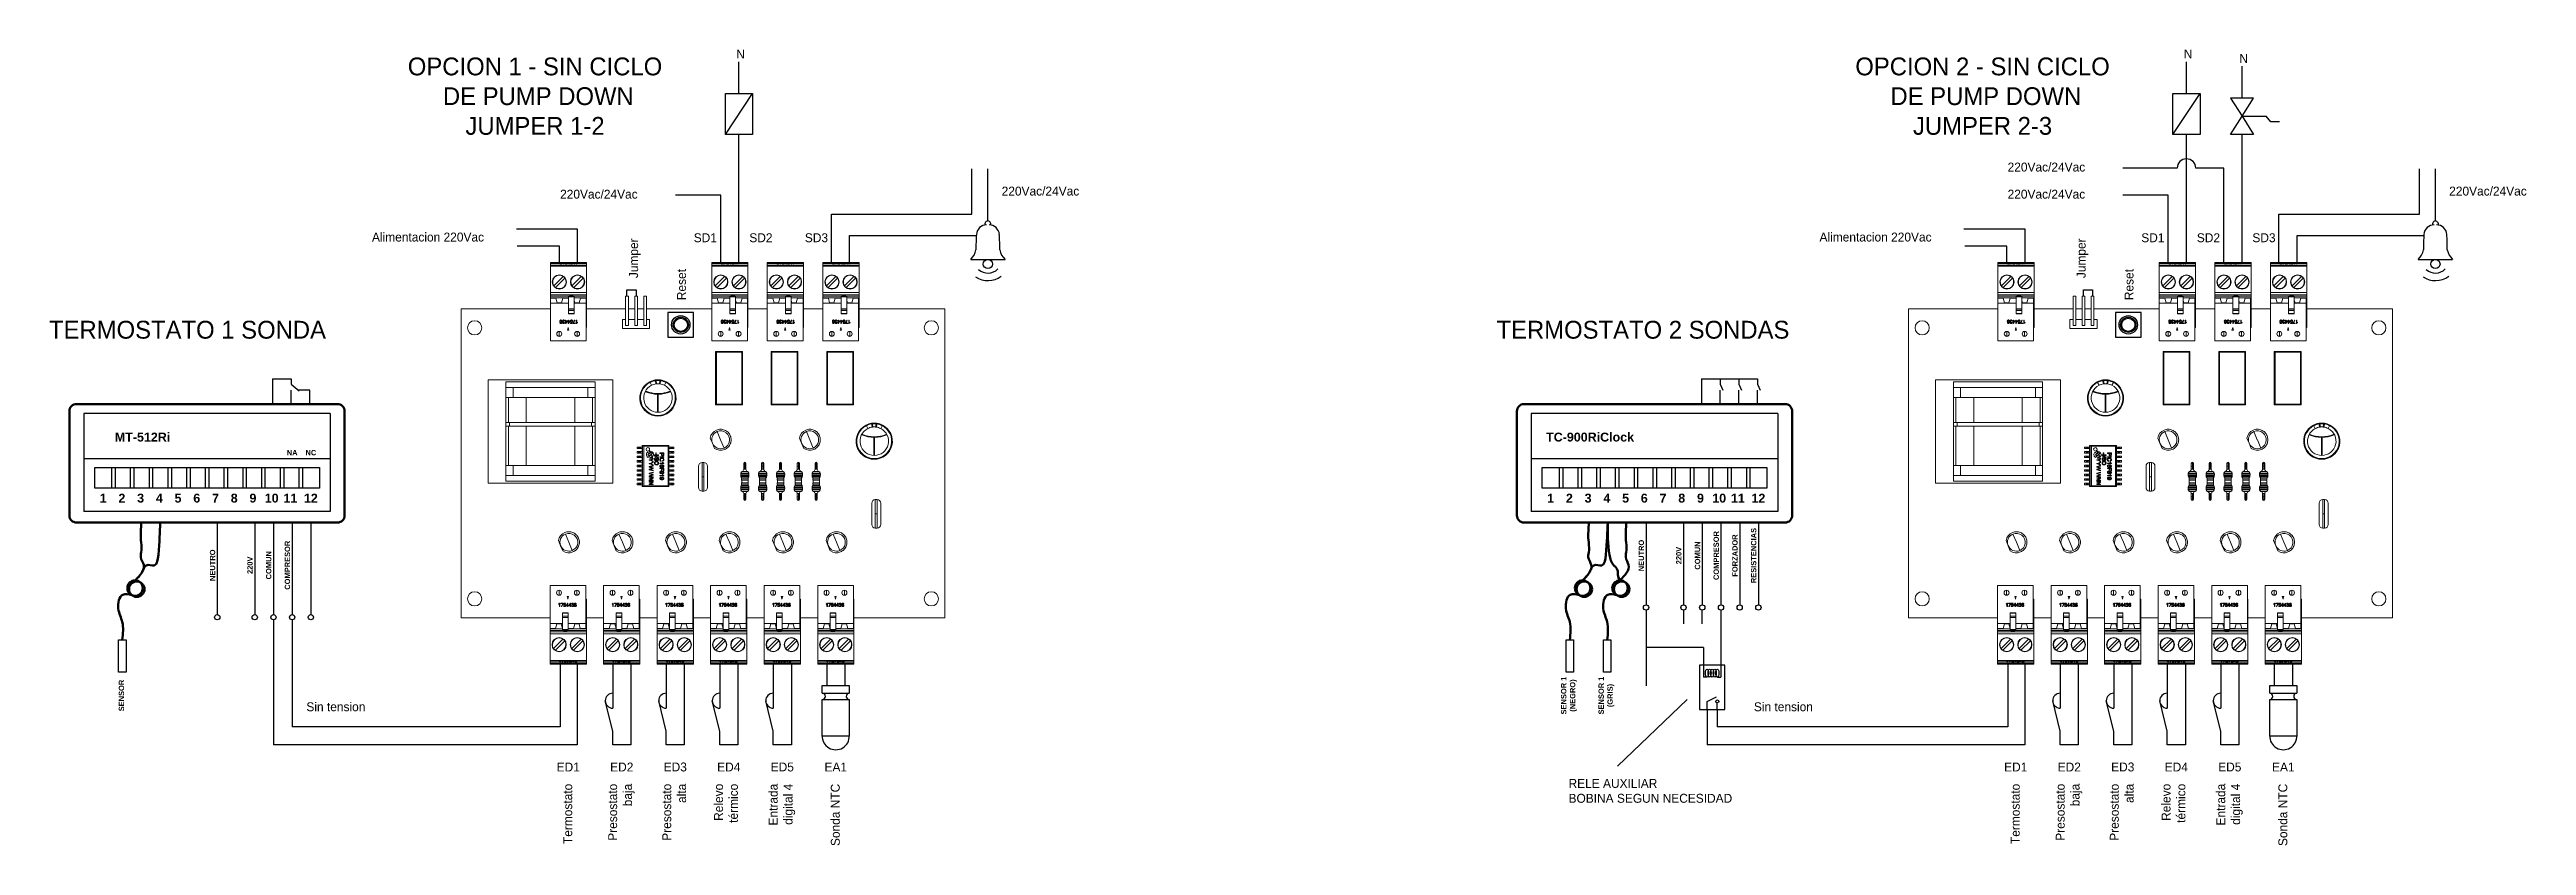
# Model space of a CAD drawing. Header units: millimetres. Extents: x 145 to 1488, y 403 to 626.
# Drawn here: x 794 to 1488, y 403 to 626 of the extents above; entities that cross this region are included whole.
import ezdxf

# ---------------------------------------------------------------- set-up
doc = ezdxf.new("R2010")
doc.units = ezdxf.units.MM
doc.layers.add('TANGENT EDGES', color=7, linetype='Continuous', lineweight=0)
doc.layers.add('VISIBLE', color=7, linetype='Continuous', lineweight=0)

msp = doc.modelspace()

# ---------------------------------------------------------------- texts
for s, insert, char_height, width, attachment_point in [('N', (986.06, 626.31), 2.5, 26.8139, 1), ('N', (1391.83, 626.31), 2.5, 26.8139, 1), ('N', (1407.4, 625.08), 2.5, 26.8139, 1), ('OPCION 1 - SIN CICLO\\P DE PUMP DOWN\\PJUMPER 1-2', (929.65, 613.2), 5, 125.144, 5), ('OPCION 2 - SIN CICLO\\P DE PUMP DOWN\\PJUMPER 2-3', (1335.41, 613.2), 5, 125.144, 5), ('220Vac/24Vac', (1342.44, 594.6), 2.5, 26.8139, 1), ('220Vac/24Vac', (936.68, 587), 2.5, 26.8139, 1), ('220Vac/24Vac', (1060.46, 587.86), 2.5, 26.8139, 1), ('220Vac/24Vac', (1342.44, 587), 2.5, 26.8139, 1), ('220Vac/24Vac', (1466.22, 587.86), 2.5, 26.8139, 1), ('Alimentacion 220Vac', (883.95, 574.97), 2.5, 58.2141, 1), ('SD1', (977.39, 573.51), 2.5, 26.8139, 5), ('SD2', (992.97, 573.51), 2.5, 26.8139, 5), ('SD3', (1008.54, 573.51), 2.5, 26.8139, 5), ('Alimentacion 220Vac', (1289.71, 574.97), 2.5, 58.2141, 1), ('SD1', (1383.15, 573.51), 2.5, 26.8139, 5), ('SD2', (1398.73, 573.51), 2.5, 26.8139, 5), ('SD3', (1414.3, 573.51), 2.5, 26.8139, 5), ('TERMOSTATO 1 SONDA', (793.41, 550.23), 5, 87.5863, 1), ('TERMOSTATO 2 SONDAS', (1199.17, 550.23), 5, 100.3465, 1), ('{\\fArial|b1|i0|c0|p34;MT-512Ri}', (819.64, 517.61), 2.5, 21.0018, 5), ('{\\fArial|b1|i0|c0|p34;NA}', (861.57, 513.25), 1.5, 12.0205, 5), ('{\\fArial|b1|i0|c0|p34;NC}', (866.82, 513.25), 1.5, 12.0205, 5), ('{\\fArial|b1|i0|c0|p34;TC-900RiClock}', (1225.4, 517.61), 2.5, 21.0018, 5), ('{\\fArial|b1|i0|c0|p34;1}', (808.59, 500.49), 2.5, 1.264, 5), ('{\\fArial|b1|i0|c0|p34;2}', (813.84, 500.49), 2.5, 1.264, 5), ('{\\fArial|b1|i0|c0|p34;3}', (819.09, 500.49), 2.5, 1.264, 5), ('{\\fArial|b1|i0|c0|p34;4}', (824.34, 500.49), 2.5, 1.264, 5), ('{\\fArial|b1|i0|c0|p34;5}', (829.58, 500.49), 2.5, 1.264, 5), ('{\\fArial|b1|i0|c0|p34;6}', (834.83, 500.49), 2.5, 1.264, 5), ('{\\fArial|b1|i0|c0|p34;7}', (840.08, 500.49), 2.5, 1.264, 5), ('{\\fArial|b1|i0|c0|p34;8}', (845.33, 500.49), 2.5, 1.264, 5), ('{\\fArial|b1|i0|c0|p34;9}', (850.58, 500.49), 2.5, 1.264, 5), ('{\\fArial|b1|i0|c0|p34;10}', (855.83, 500.49), 2.5, 1.264, 5), ('{\\fArial|b1|i0|c0|p34;11}', (861.07, 500.49), 2.5, 1.264, 5), ('{\\fArial|b1|i0|c0|p34;12}', (866.82, 500.49), 2.5, 1.264, 5), ('{\\fArial|b1|i0|c0|p34;1}', (1214.35, 500.49), 2.5, 1.264, 5), ('{\\fArial|b1|i0|c0|p34;2}', (1219.6, 500.49), 2.5, 1.264, 5), ('{\\fArial|b1|i0|c0|p34;3}', (1224.85, 500.49), 2.5, 1.264, 5), ('{\\fArial|b1|i0|c0|p34;4}', (1230.1, 500.49), 2.5, 1.264, 5), ('{\\fArial|b1|i0|c0|p34;5}', (1235.35, 500.49), 2.5, 1.264, 5), ('{\\fArial|b1|i0|c0|p34;6}', (1240.59, 500.49), 2.5, 1.264, 5), ('{\\fArial|b1|i0|c0|p34;7}', (1245.84, 500.49), 2.5, 1.264, 5), ('{\\fArial|b1|i0|c0|p34;8}', (1251.09, 500.49), 2.5, 1.264, 5), ('{\\fArial|b1|i0|c0|p34;9}', (1256.34, 500.49), 2.5, 1.264, 5), ('{\\fArial|b1|i0|c0|p34;10}', (1261.59, 500.49), 2.5, 1.264, 5), ('{\\fArial|b1|i0|c0|p34;11}', (1266.83, 500.49), 2.5, 1.264, 5), ('{\\fArial|b1|i0|c0|p34;12}', (1272.58, 500.49), 2.5, 1.264, 5), ('Sin tension', (865.56, 443.24), 2.5, 58.2141, 1), ('Sin tension', (1271.32, 443.24), 2.5, 58.2141, 1), ('ED1', (938.96, 425.09), 2.5, 26.8139, 5), ('ED2', (953.96, 425.09), 2.5, 26.8139, 5), ('ED3', (968.96, 425.09), 2.5, 26.8139, 5), ('ED4', (983.96, 425.09), 2.5, 26.8139, 5), ('ED5', (998.96, 425.09), 2.5, 26.8139, 5), ('EA1', (1013.96, 425.09), 2.5, 26.8139, 5), ('ED1', (1344.72, 425.09), 2.5, 26.8139, 5), ('ED2', (1359.72, 425.09), 2.5, 26.8139, 5), ('ED3', (1374.72, 425.09), 2.5, 26.8139, 5), ('ED4', (1389.72, 425.09), 2.5, 26.8139, 5), ('ED5', (1404.72, 425.09), 2.5, 26.8139, 5), ('EA1', (1419.72, 425.09), 2.5, 26.8139, 5), ('RELE AUXILIAR\\PBOBINA SEGUN NECESIDAD', (1219.36, 421.74), 2.5, 58.2141, 1)]:
    msp.add_mtext(s, dxfattribs=dict(insert=insert, char_height=char_height, width=width, attachment_point=attachment_point))
at = {"rotation": 90}
for s, insert, char_height, width, attachment_point in [('Jumper', (956.04, 562.19), 2.5, 26.8139, 1), ('Jumper', (1361.8, 562.19), 2.5, 26.8139, 1), ('Reset', (969.46, 556.02), 2.5, 26.8139, 1), ('Reset', (1375.22, 556.02), 2.5, 26.8139, 1), ('{\\fArial|b1|i0|c0|p34;COMPRESOR}', (860.25, 481.68), 1.5, 12.0205, 5), ('{\\fArial|b1|i0|c0|p34;NEUTRO}', (1239.77, 484.4), 1.5, 12.0205, 5), ('{\\fArial|b1|i0|c0|p34;220V}', (1250.27, 484.4), 1.5, 12.0205, 5), ('{\\fArial|b1|i0|c0|p34;COMUN }', (1255.52, 484.4), 1.5, 12.0205, 5), ('{\\fArial|b1|i0|c0|p34;COMPRESOR}', (1260.76, 484.4), 1.5, 12.0205, 5), ('{\\fArial|b1|i0|c0|p34;FORZADOR}', (1266.01, 484.4), 1.5, 12.0205, 5), ('{\\fArial|b1|i0|c0|p34;RESISTENCIAS}', (1271.26, 484.4), 1.5, 12.0205, 5), ('{\\fArial|b1|i0|c0|p34;NEUTRO}', (839.26, 481.68), 1.5, 12.0205, 5), ('{\\fArial|b1|i0|c0|p34;220V}', (849.75, 481.68), 1.5, 12.0205, 5), ('{\\fArial|b1|i0|c0|p34;COMUN }', (855, 481.68), 1.5, 12.0205, 5), ('{\\fArial|b1|i0|c0|p34;SENSOR}', (813.72, 445.14), 1.5, 12.0205, 5), ('{\\fArial|b1|i0|c0|p34;SENSOR 1 (NEGRO)}', (1219.48, 445.14), 1.5, 12.0205, 5), ('{\\fArial|b1|i0|c0|p34;SENSOR 1 (GRIS)}', (1229.98, 445.14), 1.5, 12.0205, 5), ('Termostato', (937.57, 420.4), 2.5, 42.4168, 3), ('Presostato\\Pbaja', (950.16, 420.4), 2.5, 42.4168, 3), ('Presostato\\Palta', (965.32, 420.4), 2.5, 42.4168, 3), ('Relevo\\Ptérmico', (979.84, 420.4), 2.5, 42.4168, 3), ('Entrada\\Pdigital 4', (995.16, 420.4), 2.5, 42.4168, 3), ('Sonda NTC', (1012.57, 420.4), 2.5, 42.4168, 3), ('Termostato', (1343.33, 420.4), 2.5, 42.4168, 3), ('Presostato\\Pbaja', (1355.93, 420.4), 2.5, 42.4168, 3), ('Presostato\\Palta', (1371.09, 420.4), 2.5, 42.4168, 3), ('Relevo\\Ptérmico', (1385.6, 420.4), 2.5, 42.4168, 3), ('Entrada\\Pdigital 4', (1400.93, 420.4), 2.5, 42.4168, 3), ('Sonda NTC', (1418.33, 420.4), 2.5, 42.4168, 3)]:
    msp.add_mtext(s, dxfattribs=dict(at, insert=insert, char_height=char_height, width=width, attachment_point=attachment_point))

# ---------------------------------------------------------------- linework, layer by layer
for p, q in [((986.81, 613.95), (986.81, 622.83)), ((1392.57, 613.95), (1392.57, 622.83)), ((1408.15, 612.71), (1408.15, 621.6)), ((983, 602.46), (990.62, 613.95)), ((1388.76, 602.46), (1396.39, 613.95)), ((1411.37, 612.71), (1404.93, 612.71)), ((1404.93, 612.71), (1408.15, 607.58)), ((1408.15, 607.58), (1411.37, 612.71)), ((1404.93, 602.46), (1408.15, 607.58)), ((1408.15, 607.58), (1411.37, 602.46)), ((1408.15, 607.58), (1414.89, 607.58)), ((1416.26, 606.03), (1414.89, 607.58)), ((1418.65, 606.03), (1416.26, 606.03)), ((986.81, 566.57), (986.81, 602.46)), ((1392.57, 566.57), (1392.57, 602.46)), ((1411.37, 602.46), (1404.93, 602.46)), ((1408.15, 566.57), (1408.15, 602.46)), ((1052.1, 580.12), (1052.1, 592.87)), ((1056.59, 578.25), (1056.59, 592.87)), ((1389.98, 593.06), (1374.78, 593.06)), ((1403.07, 593.06), (1395.17, 593.06)), ((1403.07, 566.57), (1403.07, 593.06)), ((1457.86, 580.12), (1457.86, 592.87)), ((1462.35, 578.25), (1462.35, 592.87)), ((981.73, 585.46), (969.02, 585.46)), ((981.73, 566.57), (981.73, 585.46)), ((1387.49, 585.46), (1374.78, 585.46)), ((1387.49, 566.57), (1387.49, 585.46)), ((1012.73, 566.57), (1012.73, 580.12)), ((1012.73, 580.12), (1052.1, 580.12)), ((1418.49, 566.57), (1418.49, 580.12)), ((1418.49, 580.12), (1457.86, 580.12)), ((941.57, 575.94), (924.42, 575.94)), ((936.49, 571.2), (924.66, 571.2)), ((936.49, 566.57), (936.49, 571.2)), ((941.57, 566.57), (941.57, 575.94)), ((1017.81, 566.57), (1017.81, 574.2)), ((1017.81, 574.2), (1053.24, 574.2)), ((1347.33, 575.94), (1330.18, 575.94)), ((1342.25, 571.2), (1330.42, 571.2)), ((1342.25, 566.57), (1342.25, 571.2)), ((1347.33, 566.57), (1347.33, 575.94)), ((1423.57, 566.57), (1423.57, 574.2)), ((1423.57, 574.2), (1459.01, 574.2)), ((1051.77, 567.46), (1061.4, 567.46)), ((1457.53, 567.46), (1467.16, 567.46)), ((955.43, 557.17), (955.43, 558.89)), ((955.43, 558.89), (957.97, 558.89)), ((957.97, 558.89), (957.97, 557.17)), ((1363.73, 557.17), (1363.73, 558.89)), ((1363.73, 558.89), (1366.27, 558.89)), ((1366.27, 558.89), (1366.27, 557.17)), ((856.08, 533.98), (861.32, 533.98)), ((856.08, 533.98), (856.08, 526.88)), ((861.32, 533.98), (861.32, 532.48)), ((861.32, 532.48), (863.52, 530.64)), ((861.32, 526.88), (861.32, 530.78)), ((866.57, 530.78), (863.05, 530.78)), ((866.57, 526.88), (866.57, 530.78)), ((1256.59, 533.98), (1272.33, 533.98)), ((1256.59, 533.98), (1256.59, 526.88)), ((1261.84, 533.98), (1261.84, 532.48)), ((1261.84, 532.48), (1262.63, 530.74)), ((1261.84, 526.88), (1261.84, 530.78)), ((1267.08, 533.98), (1267.08, 532.48)), ((1267.08, 532.48), (1267.87, 530.74)), ((1267.08, 526.88), (1267.08, 530.78)), ((1272.33, 533.98), (1272.33, 532.48)), ((1272.33, 532.48), (1273.12, 530.74)), ((1272.33, 526.88), (1272.33, 530.78)), ((872.24, 524.21), (803.17, 524.21)), ((803.17, 524.21), (803.17, 496.76)), ((872.24, 524.21), (872.24, 496.76)), ((1278, 524.21), (1208.93, 524.21)), ((1208.93, 524.21), (1208.93, 496.76)), ((1278, 524.21), (1278, 496.76)), ((803.17, 511.58), (872.24, 511.58)), ((810.97, 509.1), (810.97, 503.3)), ((811.97, 509.1), (811.97, 503.3)), ((816.21, 509.1), (816.21, 503.3)), ((817.21, 509.1), (817.21, 503.3)), ((821.46, 509.1), (821.46, 503.3)), ((822.46, 509.1), (822.46, 503.3)), ((826.71, 509.1), (826.71, 503.3)), ((827.71, 509.1), (827.71, 503.3)), ((831.96, 509.1), (831.96, 503.3)), ((832.96, 509.1), (832.96, 503.3)), ((837.21, 509.1), (837.21, 503.3)), ((838.21, 509.1), (838.21, 503.3)), ((842.46, 509.1), (842.46, 503.3)), ((843.46, 509.1), (843.46, 503.3)), ((847.7, 509.1), (847.7, 503.3)), ((848.7, 509.1), (848.7, 503.3)), ((852.95, 509.1), (852.95, 503.3)), ((853.95, 509.1), (853.95, 503.3)), ((858.2, 509.1), (858.2, 503.3)), ((859.2, 509.1), (859.2, 503.3)), ((863.45, 509.1), (863.45, 503.3)), ((864.45, 509.1), (864.45, 503.3)), ((1208.93, 511.58), (1278, 511.58)), ((1216.73, 509.1), (1216.73, 503.3)), ((1217.73, 509.1), (1217.73, 503.3)), ((1221.98, 509.1), (1221.98, 503.3)), ((1222.98, 509.1), (1222.98, 503.3)), ((1227.22, 509.1), (1227.22, 503.3)), ((1228.22, 509.1), (1228.22, 503.3)), ((1232.47, 509.1), (1232.47, 503.3)), ((1233.47, 509.1), (1233.47, 503.3)), ((1237.72, 509.1), (1237.72, 503.3)), ((1238.72, 509.1), (1238.72, 503.3)), ((1242.97, 509.1), (1242.97, 503.3)), ((1243.97, 509.1), (1243.97, 503.3)), ((1248.22, 509.1), (1248.22, 503.3)), ((1249.22, 509.1), (1249.22, 503.3)), ((1253.46, 509.1), (1253.46, 503.3)), ((1254.46, 509.1), (1254.46, 503.3)), ((1258.71, 509.1), (1258.71, 503.3)), ((1259.71, 509.1), (1259.71, 503.3)), ((1263.96, 509.1), (1263.96, 503.3)), ((1264.96, 509.1), (1264.96, 503.3)), ((1269.21, 509.1), (1269.21, 503.3)), ((1270.21, 509.1), (1270.21, 503.3)), ((872.24, 496.76), (803.17, 496.76)), ((840.58, 493.66), (840.58, 467.84)), ((851.08, 493.66), (851.08, 467.84)), ((856.33, 493.66), (856.33, 467.84)), ((861.57, 493.66), (861.57, 467.84)), ((866.82, 493.66), (866.82, 467.84)), ((1278, 496.76), (1208.93, 496.76)), ((1241.09, 493.66), (1241.09, 470.56)), ((1251.59, 493.66), (1251.59, 470.56)), ((1256.84, 493.66), (1256.84, 470.56)), ((1262.09, 493.66), (1262.09, 470.56)), ((1267.33, 493.66), (1267.33, 470.56)), ((1272.58, 493.66), (1272.58, 470.56)), ((856.33, 466.37), (856.33, 431.28)), ((861.57, 466.37), (861.57, 436.35)), ((1241.09, 469.09), (1241.09, 451.04)), ((1251.59, 469.09), (1251.59, 465.25)), ((1256.84, 465.25), (1256.84, 469.09)), ((1262.09, 469.09), (1262.09, 453.66)), ((1257.16, 458.58), (1241.09, 458.58)), ((1241.09, 458.58), (1241.09, 447.82)), ((1257.16, 458.58), (1257.16, 453.66)), ((936.73, 453.97), (936.73, 436.35)), ((941.5, 453.97), (941.5, 431.28)), ((951.42, 453.97), (951.42, 441.6)), ((956.5, 453.97), (956.5, 431.28)), ((966.42, 453.97), (966.42, 441.6)), ((971.5, 453.97), (971.5, 431.28)), ((981.42, 453.97), (981.42, 441.6)), ((986.5, 453.97), (986.5, 431.28)), ((996.42, 453.97), (996.42, 441.6)), ((1001.5, 453.97), (1001.5, 431.28)), ((1011.42, 453.97), (1011.42, 447.91)), ((1016.5, 453.97), (1016.5, 447.91)), ((1257.16, 453.66), (1257.16, 450.33)), ((1262.09, 453.66), (1262.09, 450.33)), ((1342.49, 453.97), (1342.49, 436.35)), ((1347.26, 453.97), (1347.26, 431.28)), ((1357.18, 453.97), (1357.18, 441.6)), ((1362.26, 453.97), (1362.26, 431.28)), ((1372.18, 453.97), (1372.18, 441.6)), ((1377.26, 453.97), (1377.26, 431.28)), ((1387.18, 453.97), (1387.18, 441.6)), ((1392.26, 453.97), (1392.26, 431.28)), ((1402.18, 453.97), (1402.18, 441.6)), ((1407.26, 453.97), (1407.26, 431.28)), ((1417.18, 453.97), (1417.18, 447.91)), ((1422.26, 453.97), (1422.26, 447.91)), ((1010.17, 445.78), (1010.17, 447.91)), ((1010.17, 447.91), (1017.74, 447.91)), ((1010.17, 445.78), (1017.74, 445.78)), ((1017.74, 447.91), (1017.74, 445.78)), ((1258.17, 450.33), (1257.16, 450.33)), ((1258.18, 443.49), (1260.87, 444.74)), ((1261.07, 450.33), (1262.09, 450.33)), ((1415.93, 445.78), (1415.93, 447.91)), ((1415.93, 447.91), (1423.5, 447.91)), ((1415.93, 445.78), (1423.5, 445.78)), ((1423.5, 447.91), (1423.5, 445.78)), ((951.42, 435.15), (949.32, 443.7)), ((966.42, 435.15), (964.32, 443.7)), ((981.42, 435.15), (979.32, 443.7)), ((996.42, 435.15), (994.32, 443.7)), ((1010.17, 433.72), (1010.17, 444.03)), ((1010.17, 444.03), (1017.74, 444.03)), ((1017.74, 444.03), (1017.74, 433.72)), ((1233.13, 425.31), (1252.65, 444.07)), ((1258.18, 441.24), (1258.18, 443.49)), ((1258.18, 441.24), (1258.18, 431.28)), ((1261.06, 441.24), (1261.06, 443.07)), ((1261.06, 441.24), (1261.06, 436.35)), ((1357.18, 435.15), (1355.08, 443.7)), ((1372.18, 435.15), (1370.08, 443.7)), ((1387.18, 435.15), (1385.08, 443.7)), ((1402.18, 435.15), (1400.08, 443.7)), ((1415.93, 433.72), (1415.93, 444.03)), ((1415.93, 444.03), (1423.5, 444.03)), ((1423.5, 444.03), (1423.5, 433.72)), ((936.42, 431.28), (856.33, 431.28)), ((936.73, 436.35), (861.57, 436.35)), ((941.5, 431.28), (936.42, 431.28)), ((951.42, 431.28), (951.42, 435.15)), ((956.5, 431.28), (951.42, 431.28)), ((966.42, 431.28), (966.42, 435.15)), ((971.5, 431.28), (966.42, 431.28)), ((981.42, 431.28), (981.42, 435.15)), ((986.5, 431.28), (981.42, 431.28)), ((996.42, 431.28), (996.42, 435.15)), ((1001.5, 431.28), (996.42, 431.28)), ((1017.74, 433.72), (1010.17, 433.72)), ((1347.26, 431.28), (1258.18, 431.28)), ((1342.49, 436.35), (1261.06, 436.35)), ((1357.18, 431.28), (1357.18, 435.15)), ((1362.26, 431.28), (1357.18, 431.28)), ((1372.18, 431.28), (1372.18, 435.15)), ((1377.26, 431.28), (1372.18, 431.28)), ((1387.18, 431.28), (1387.18, 435.15)), ((1392.26, 431.28), (1387.18, 431.28)), ((1402.18, 431.28), (1402.18, 435.15)), ((1407.26, 431.28), (1402.18, 431.28)), ((1423.5, 433.72), (1415.93, 433.72))]:
    msp.add_line(p, q)
for points in [[(983, 602.46), (983, 613.95), (990.62, 613.95), (990.62, 602.46)], [(1388.76, 602.46), (1388.76, 613.95), (1396.39, 613.95), (1396.39, 602.46)], [(966.92, 552.52), (966.92, 545.69), (974.1, 545.69), (974.1, 552.52)], [(1372.68, 552.52), (1372.68, 545.69), (1379.86, 545.69), (1379.86, 552.52)], [(806.22, 509.1), (869.2, 509.1), (869.2, 503.3), (806.22, 503.3)], [(1211.98, 509.1), (1274.96, 509.1), (1274.96, 503.3), (1211.98, 503.3)], [(812.89, 460.76), (815, 460.76), (815, 451.69), (812.89, 451.69)], [(1218.65, 460.76), (1220.76, 460.76), (1220.76, 451.69), (1218.65, 451.69)], [(1229.15, 460.76), (1231.26, 460.76), (1231.26, 451.69), (1229.15, 451.69)], [(1256.09, 453.66), (1256.09, 441.24), (1263.15, 441.24), (1263.15, 453.66)]]:
    msp.add_lwpolyline(points, close=True)
at = {"lineweight": 50}
for points in [[(876.29, 524.88, 0.414214), (874.29, 526.88), (801.13, 526.88, 0.414214), (799.13, 524.88), (799.13, 495.66, 0.414214), (801.13, 493.66), (874.29, 493.66, 0.414214), (876.29, 495.66)], [(1282.05, 524.88, 0.414214), (1280.05, 526.88), (1206.89, 526.88, 0.414214), (1204.89, 524.88), (1204.89, 495.66, 0.414214), (1206.89, 493.66), (1280.05, 493.66, 0.414214), (1282.05, 495.66)]]:
    msp.add_lwpolyline(points, format="xyb", close=True, dxfattribs=at)
for centre, radius in [((1056.59, 566.16), 1.3), ((1462.35, 566.16), 1.3), ((970.51, 549.11), 2.58), ((970.51, 549.11), 2.15), ((970.51, 549.11), 1.84), ((1376.27, 549.11), 2.58), ((1376.27, 549.11), 2.15), ((1376.27, 549.11), 1.84), ((840.58, 467.1), 0.737), ((851.08, 467.1), 0.737), ((856.33, 467.1), 0.737), ((861.57, 467.1), 0.737), ((866.82, 467.1), 0.737), ((1241.09, 469.83), 0.737), ((1251.59, 469.83), 0.737), ((1256.84, 469.83), 0.737), ((1262.09, 469.83), 0.737), ((1267.33, 469.83), 0.737), ((1272.58, 469.83), 0.737), ((1261.06, 443.49), 0.421)]:
    msp.add_circle(centre, radius)
for centre in [(817.54, 475.27), (818.01, 474.98), (1223.3, 475.27), (1223.77, 474.98), (1233.8, 475.27), (1234.27, 474.98)]:
    msp.add_circle(centre, 2.17, dxfattribs=at)
for centre, radius, start, end in [((1392.57, 593.06), 2.6, 0, 180), ((1056.28, 574.22), 2.93, 90.94511, 175.04659), ((1056.89, 574.22), 2.93, 4.95341, 89.05489), ((1462.05, 574.22), 2.93, 90.94511, 175.04659), ((1462.65, 574.22), 2.93, 4.95341, 89.05489), ((1048.41, 571.05), 4.92, 313.20398, 349.33475), ((1119.28, 570.36), 66.04, 176.4338, 180.19339), ((993.89, 570.36), 66.04, 359.80661, 3.5662), ((1064.77, 571.05), 4.92, 190.66525, 226.79602), ((1454.17, 571.05), 4.92, 313.20398, 349.33475), ((1525.04, 570.36), 66.04, 176.4338, 180.19339), ((1399.65, 570.36), 66.04, 359.80661, 3.5662), ((1470.53, 571.05), 4.92, 190.66525, 226.79602), ((1056.62, 567.75), 6.24, 235.7625, 306.26339), ((1056.62, 567.41), 3.79, 226.39182, 316.33325), ((1462.39, 567.75), 6.24, 235.7625, 306.26339), ((1462.38, 567.41), 3.79, 226.39182, 316.33325), ((951.42, 443.7), 2.1, 90, 270), ((966.42, 443.7), 2.1, 90, 270), ((981.42, 443.7), 2.1, 90, 270), ((996.42, 443.7), 2.1, 90, 270), ((1010.17, 444.9), 0.874, 270, 90), ((1017.74, 444.9), 0.874, 90, 270), ((1357.18, 443.7), 2.1, 90, 270), ((1372.18, 443.7), 2.1, 90, 270), ((1387.18, 443.7), 2.1, 90, 270), ((1402.18, 443.7), 2.1, 90, 270), ((1415.93, 444.9), 0.874, 270, 90), ((1423.5, 444.9), 0.874, 90, 270), ((1013.96, 433.72), 3.79, 177.45615, 2.54385), ((1419.72, 433.72), 3.79, 177.45615, 2.54385)]:
    msp.add_arc(centre, radius, start, end)
for centre in [(1056.59, 577.14), (1462.35, 577.14)]:
    msp.add_ellipse(centre, major_axis=(0, -1.11), ratio=0.774265, start_param=1.523546, end_param=4.759639)
for centre in [(1258.17, 451.45), (1258.89, 451.45), (1259.62, 451.45), (1260.35, 451.45), (1261.07, 451.45)]:
    msp.add_ellipse(centre, major_axis=(0, -1.12), ratio=0.388723)
for points in [[(824.59, 493.66), (824.06, 484.57), (822.91, 481.64), (820.66, 481.64), (819.89, 480.6), (819.39, 479.58), (817.54, 477.44)], [(819.34, 493.66), (819.18, 488.76), (819.34, 485.87), (819.14, 483.91), (819.95, 481.77), (817.54, 477.44)], [(1230.35, 493.66), (1229.82, 484.57), (1228.67, 481.64), (1226.42, 481.64), (1225.66, 480.6), (1225.15, 479.58), (1223.3, 477.44)], [(1225.1, 493.66), (1224.94, 488.76), (1225.1, 485.87), (1224.9, 483.91), (1225.71, 481.77), (1223.3, 477.44)], [(1230.35, 493.66), (1230.87, 484.57), (1232.03, 481.64), (1232.75, 480.92), (1233.2, 479.65), (1233.3, 478.36), (1235.18, 476.95)], [(1235.6, 493.66), (1235.44, 488.76), (1235.6, 485.87), (1235.4, 483.91), (1236.2, 481.77), (1233.8, 477.44)], [(816.63, 473.29), (814.1, 473.41), (812.84, 469.54), (813.95, 465.78), (813.95, 460.76)], [(1222.39, 473.29), (1219.86, 473.41), (1218.61, 469.54), (1219.71, 465.78), (1219.71, 460.76)], [(1232.89, 473.29), (1230.35, 473.41), (1229.1, 469.54), (1230.2, 465.78), (1230.2, 460.76)]]:
    msp.add_spline(points, degree=3, dxfattribs=at)
at = {"layer": 'TANGENT EDGES'}
for p, q in [((933.95, 566.37), (944.11, 566.37)), ((933.95, 565.77), (944.11, 565.77)), ((944.11, 565.57), (933.95, 565.57)), ((936.78, 565.8), (936.78, 565.79)), ((936.94, 565.94), (936.94, 565.93)), ((936.94, 565.88), (936.94, 565.87)), ((937.05, 565.8), (937.05, 565.79)), ((937.12, 565.93), (937.12, 565.9)), ((937.14, 565.87), (937.14, 565.79)), ((938.26, 565.8), (938.26, 565.79)), ((938.4, 565.94), (938.4, 565.93)), ((938.53, 565.8), (938.53, 565.79)), ((939.65, 565.93), (939.65, 565.85)), ((939.74, 565.86), (939.74, 565.83)), ((939.89, 565.94), (939.89, 565.93)), ((939.89, 565.85), (939.89, 565.83)), ((940.09, 565.93), (940.09, 565.9)), ((979.19, 566.37), (989.35, 566.37)), ((979.19, 565.77), (989.35, 565.77)), ((989.35, 565.57), (979.19, 565.57)), ((982.03, 565.8), (982.03, 565.79)), ((982.19, 565.94), (982.19, 565.93)), ((982.19, 565.88), (982.19, 565.87)), ((982.3, 565.8), (982.3, 565.79)), ((982.37, 565.93), (982.37, 565.9)), ((982.39, 565.87), (982.39, 565.79)), ((983.51, 565.8), (983.51, 565.79)), ((983.64, 565.94), (983.64, 565.93)), ((983.78, 565.8), (983.78, 565.79)), ((984.9, 565.93), (984.9, 565.85)), ((984.99, 565.86), (984.99, 565.83)), ((985.13, 565.94), (985.13, 565.93)), ((985.14, 565.85), (985.14, 565.83)), ((985.34, 565.93), (985.34, 565.9)), ((994.77, 566.37), (1004.93, 566.37)), ((994.77, 565.77), (1004.93, 565.77)), ((1004.93, 565.57), (994.77, 565.57)), ((997.61, 565.8), (997.61, 565.79)), ((997.76, 565.94), (997.76, 565.93)), ((997.77, 565.88), (997.77, 565.87)), ((997.88, 565.8), (997.88, 565.79)), ((997.95, 565.93), (997.95, 565.9)), ((997.97, 565.87), (997.97, 565.79)), ((999.08, 565.8), (999.08, 565.79)), ((999.22, 565.94), (999.22, 565.93)), ((999.36, 565.8), (999.36, 565.79)), ((1000.48, 565.93), (1000.48, 565.85)), ((1000.57, 565.86), (1000.57, 565.83)), ((1000.71, 565.94), (1000.71, 565.93)), ((1000.72, 565.85), (1000.72, 565.83)), ((1000.92, 565.93), (1000.92, 565.9)), ((1010.35, 566.37), (1020.51, 566.37)), ((1010.35, 565.77), (1020.51, 565.77)), ((1020.51, 565.57), (1010.35, 565.57)), ((1013.18, 565.8), (1013.18, 565.79)), ((1013.34, 565.94), (1013.34, 565.93)), ((1013.35, 565.88), (1013.35, 565.87)), ((1013.46, 565.8), (1013.46, 565.79)), ((1013.52, 565.93), (1013.52, 565.9)), ((1013.55, 565.87), (1013.55, 565.79)), ((1014.66, 565.8), (1014.66, 565.79)), ((1014.8, 565.94), (1014.8, 565.93)), ((1014.94, 565.8), (1014.94, 565.79)), ((1016.05, 565.93), (1016.05, 565.85)), ((1016.15, 565.86), (1016.15, 565.83)), ((1016.29, 565.94), (1016.29, 565.93)), ((1016.29, 565.85), (1016.29, 565.83)), ((1016.5, 565.93), (1016.5, 565.9)), ((1339.71, 566.37), (1349.87, 566.37)), ((1339.71, 565.77), (1349.87, 565.77)), ((1349.87, 565.57), (1339.71, 565.57)), ((1342.54, 565.8), (1342.54, 565.79)), ((1342.7, 565.94), (1342.7, 565.93)), ((1342.7, 565.88), (1342.7, 565.87)), ((1342.81, 565.8), (1342.81, 565.79)), ((1342.88, 565.93), (1342.88, 565.9)), ((1342.91, 565.87), (1342.91, 565.79)), ((1344.02, 565.8), (1344.02, 565.79)), ((1344.16, 565.94), (1344.16, 565.93)), ((1344.29, 565.8), (1344.29, 565.79)), ((1345.41, 565.93), (1345.41, 565.85)), ((1345.51, 565.86), (1345.51, 565.83)), ((1345.65, 565.94), (1345.65, 565.93)), ((1345.65, 565.85), (1345.65, 565.83)), ((1345.85, 565.93), (1345.85, 565.9)), ((1384.95, 566.37), (1395.11, 566.37)), ((1384.95, 565.77), (1395.11, 565.77)), ((1395.11, 565.57), (1384.95, 565.57)), ((1387.79, 565.8), (1387.79, 565.79)), ((1387.95, 565.94), (1387.95, 565.93)), ((1387.95, 565.88), (1387.95, 565.87)), ((1388.06, 565.8), (1388.06, 565.79)), ((1388.13, 565.93), (1388.13, 565.9)), ((1388.15, 565.87), (1388.15, 565.79)), ((1389.27, 565.8), (1389.27, 565.79)), ((1389.4, 565.94), (1389.4, 565.93)), ((1389.54, 565.8), (1389.54, 565.79)), ((1390.66, 565.93), (1390.66, 565.85)), ((1390.75, 565.86), (1390.75, 565.83)), ((1390.9, 565.94), (1390.9, 565.93)), ((1390.9, 565.85), (1390.9, 565.83)), ((1391.1, 565.93), (1391.1, 565.9)), ((1400.53, 566.37), (1410.69, 566.37)), ((1400.53, 565.77), (1410.69, 565.77)), ((1410.69, 565.57), (1400.53, 565.57)), ((1403.37, 565.8), (1403.37, 565.79)), ((1403.53, 565.94), (1403.53, 565.93)), ((1403.53, 565.88), (1403.53, 565.87)), ((1403.64, 565.8), (1403.64, 565.79)), ((1403.71, 565.93), (1403.71, 565.9)), ((1403.73, 565.87), (1403.73, 565.79)), ((1404.84, 565.8), (1404.84, 565.79)), ((1404.98, 565.94), (1404.98, 565.93)), ((1405.12, 565.8), (1405.12, 565.79)), ((1406.24, 565.93), (1406.24, 565.85)), ((1406.33, 565.86), (1406.33, 565.83)), ((1406.47, 565.94), (1406.47, 565.93)), ((1406.48, 565.85), (1406.48, 565.83)), ((1406.68, 565.93), (1406.68, 565.9)), ((1416.11, 566.37), (1426.27, 566.37)), ((1416.11, 565.77), (1426.27, 565.77)), ((1426.27, 565.57), (1416.11, 565.57)), ((1418.95, 565.8), (1418.95, 565.79)), ((1419.1, 565.94), (1419.1, 565.93)), ((1419.11, 565.88), (1419.11, 565.87)), ((1419.22, 565.8), (1419.22, 565.79)), ((1419.28, 565.93), (1419.28, 565.9)), ((1419.31, 565.87), (1419.31, 565.79)), ((1420.42, 565.8), (1420.42, 565.79)), ((1420.56, 565.94), (1420.56, 565.93)), ((1420.7, 565.8), (1420.7, 565.79)), ((1421.81, 565.93), (1421.81, 565.85)), ((1421.91, 565.86), (1421.91, 565.83)), ((1422.05, 565.94), (1422.05, 565.93)), ((1422.05, 565.85), (1422.05, 565.83)), ((1422.26, 565.93), (1422.26, 565.9)), ((933.95, 558.14), (944.11, 558.14)), ((939.03, 557.14), (939.47, 557.14)), ((940.18, 557.14), (940.63, 557.14)), ((979.19, 558.14), (989.35, 558.14)), ((984.27, 557.14), (984.72, 557.14)), ((985.43, 557.14), (985.87, 557.14)), ((994.77, 558.14), (1004.93, 558.14)), ((999.85, 557.14), (1000.3, 557.14)), ((1001, 557.14), (1001.45, 557.14)), ((1010.35, 558.14), (1020.51, 558.14)), ((1015.43, 557.14), (1015.88, 557.14)), ((1016.58, 557.14), (1017.03, 557.14)), ((1339.71, 558.14), (1349.87, 558.14)), ((1344.79, 557.14), (1345.24, 557.14)), ((1345.94, 557.14), (1346.39, 557.14)), ((1384.95, 558.14), (1395.11, 558.14)), ((1390.03, 557.14), (1390.48, 557.14)), ((1391.19, 557.14), (1391.63, 557.14)), ((1400.53, 558.14), (1410.69, 558.14)), ((1405.61, 557.14), (1406.06, 557.14)), ((1406.76, 557.14), (1407.21, 557.14)), ((1416.11, 558.14), (1426.27, 558.14)), ((1421.19, 557.14), (1421.64, 557.14)), ((1422.34, 557.14), (1422.79, 557.14)), ((939.03, 553.11), (940.63, 553.11)), ((939.03, 552.29), (940.63, 552.29)), ((984.27, 553.11), (985.87, 553.11)), ((984.27, 552.29), (985.87, 552.29)), ((999.85, 553.11), (1001.45, 553.11)), ((999.85, 552.29), (1001.45, 552.29)), ((1015.43, 553.11), (1017.03, 553.11)), ((1015.43, 552.29), (1017.03, 552.29)), ((1344.79, 553.11), (1346.39, 553.11)), ((1344.79, 552.29), (1346.39, 552.29)), ((1390.03, 553.11), (1391.63, 553.11)), ((1390.03, 552.29), (1391.63, 552.29)), ((1405.61, 553.11), (1407.21, 553.11)), ((1405.61, 552.29), (1407.21, 552.29)), ((1421.19, 553.11), (1422.79, 553.11)), ((1421.19, 552.29), (1422.79, 552.29)), ((936.45, 547.27), (936.45, 545.87)), ((941.45, 545.87), (941.45, 547.27)), ((981.69, 547.27), (981.69, 545.87)), ((986.69, 545.87), (986.69, 547.27)), ((997.27, 547.27), (997.27, 545.87)), ((1002.27, 545.87), (1002.27, 547.27)), ((1012.85, 547.27), (1012.85, 545.87)), ((1017.85, 545.87), (1017.85, 547.27)), ((1342.21, 547.27), (1342.21, 545.87)), ((1347.21, 545.87), (1347.21, 547.27)), ((1387.45, 547.27), (1387.45, 545.87)), ((1392.45, 545.87), (1392.45, 547.27)), ((1403.03, 547.27), (1403.03, 545.87)), ((1408.03, 545.87), (1408.03, 547.27)), ((1418.61, 547.27), (1418.61, 545.87)), ((1423.61, 545.87), (1423.61, 547.27)), ((980.48, 526.84), (980.48, 541.44)), ((980.48, 541.44), (987.58, 541.44)), ((987.58, 541.44), (987.58, 526.84)), ((996.06, 526.84), (996.06, 541.44)), ((996.06, 541.44), (1003.16, 541.44)), ((1003.16, 541.44), (1003.16, 526.84)), ((1011.64, 526.84), (1011.64, 541.44)), ((1011.64, 541.44), (1018.74, 541.44)), ((1018.74, 541.44), (1018.74, 526.84)), ((1386.24, 526.84), (1386.24, 541.44)), ((1386.24, 541.44), (1393.34, 541.44)), ((1393.34, 541.44), (1393.34, 526.84)), ((1401.82, 526.84), (1401.82, 541.44)), ((1401.82, 541.44), (1408.92, 541.44)), ((1408.92, 541.44), (1408.92, 526.84)), ((1417.4, 526.84), (1417.4, 541.44)), ((1417.4, 541.44), (1424.5, 541.44)), ((1424.5, 541.44), (1424.5, 526.84)), ((923.5, 528.74), (923.5, 531.53)), ((927.21, 521.69), (927.21, 528.69)), ((940.78, 521.69), (940.78, 528.69)), ((944.5, 528.74), (944.5, 531.53)), ((961.81, 533.13), (961.91, 532.95)), ((961.91, 532.95), (962.3, 532.16)), ((963.36, 533.62), (963.39, 533.42)), ((963.39, 533.42), (963.52, 532.55)), ((963.59, 533.45), (963.72, 532.58)), ((964.51, 532.58), (964.64, 533.45)), ((964.71, 532.55), (964.84, 533.42)), ((964.84, 533.42), (964.86, 533.62)), ((965.93, 532.16), (966.32, 532.95)), ((966.32, 532.95), (966.41, 533.13)), ((1329.26, 528.74), (1329.26, 531.53)), ((1332.97, 521.69), (1332.97, 528.69)), ((1346.54, 521.69), (1346.54, 528.69)), ((1350.26, 528.74), (1350.26, 531.53)), ((1367.58, 533.13), (1367.67, 532.95)), ((1367.67, 532.95), (1368.06, 532.16)), ((1369.13, 533.62), (1369.16, 533.42)), ((1369.16, 533.42), (1369.29, 532.55)), ((1369.35, 533.45), (1369.48, 532.58)), ((1370.27, 532.58), (1370.4, 533.45)), ((1370.47, 532.55), (1370.6, 533.42)), ((1370.6, 533.42), (1370.63, 533.62)), ((1371.69, 532.16), (1372.09, 532.95)), ((1372.09, 532.95), (1372.18, 533.13)), ((922.5, 521.69), (922.5, 520.69)), ((945.5, 521.69), (945.5, 520.69)), ((987.58, 526.84), (980.48, 526.84)), ((1003.16, 526.84), (996.06, 526.84)), ((1018.74, 526.84), (1011.64, 526.84)), ((1022.44, 521), (1022.53, 520.82)), ((1022.53, 520.82), (1022.93, 520.03)), ((1023.99, 521.49), (1024.02, 521.29)), ((1024.02, 521.29), (1024.15, 520.42)), ((1024.22, 521.32), (1024.35, 520.45)), ((1025.13, 520.45), (1025.26, 521.32)), ((1025.33, 520.42), (1025.46, 521.29)), ((1025.46, 521.29), (1025.49, 521.49)), ((1026.55, 520.03), (1026.95, 520.82)), ((1026.95, 520.82), (1027.04, 521)), ((1328.26, 521.69), (1328.26, 520.69)), ((1351.26, 521.69), (1351.26, 520.69)), ((1393.34, 526.84), (1386.24, 526.84)), ((1408.92, 526.84), (1401.82, 526.84)), ((1424.5, 526.84), (1417.4, 526.84)), ((1428.2, 521), (1428.29, 520.82)), ((1428.29, 520.82), (1428.69, 520.03)), ((1429.75, 521.49), (1429.78, 521.29)), ((1429.78, 521.29), (1429.91, 520.42)), ((1429.98, 521.32), (1430.11, 520.45)), ((1430.89, 520.45), (1431.02, 521.32)), ((1431.09, 520.42), (1431.22, 521.29)), ((1431.22, 521.29), (1431.25, 521.49)), ((1432.31, 520.03), (1432.71, 520.82)), ((1432.71, 520.82), (1432.8, 521)), ((927.21, 509.69), (927.21, 520.69)), ((940.78, 509.69), (940.78, 520.69)), ((958.68, 514.4), (958.68, 514.82)), ((958.83, 514.82), (958.83, 514.4)), ((958.95, 514.82), (958.95, 514.4)), ((959.25, 514.82), (959.25, 514.4)), ((967.58, 514.82), (967.58, 514.4)), ((967.88, 514.82), (967.88, 514.4)), ((968, 514.4), (968, 514.82)), ((968.15, 514.82), (968.15, 514.4)), ((981.67, 516.88), (980.72, 519.18)), ((982.63, 514.56), (981.68, 516.86)), ((1006.67, 516.88), (1005.72, 519.18)), ((1007.63, 514.56), (1006.68, 516.86)), ((1332.97, 509.69), (1332.97, 520.69)), ((1346.54, 509.69), (1346.54, 520.69)), ((1364.44, 514.4), (1364.44, 514.82)), ((1364.59, 514.82), (1364.59, 514.4)), ((1364.71, 514.82), (1364.71, 514.4)), ((1365.01, 514.82), (1365.01, 514.4)), ((1373.35, 514.82), (1373.35, 514.4)), ((1373.64, 514.82), (1373.64, 514.4)), ((1373.76, 514.4), (1373.76, 514.82)), ((1373.91, 514.82), (1373.91, 514.4)), ((1387.43, 516.88), (1386.48, 519.18)), ((1388.39, 514.56), (1387.44, 516.86)), ((1412.43, 516.88), (1411.48, 519.18)), ((1413.39, 514.56), (1412.44, 516.86)), ((923.5, 509.64), (923.5, 506.84)), ((944.5, 509.64), (944.5, 506.84)), ((958.68, 513.13), (958.68, 513.55)), ((958.68, 511.86), (958.68, 512.28)), ((958.68, 510.59), (958.68, 511.01)), ((958.68, 509.32), (958.68, 509.74)), ((958.68, 508.05), (958.68, 508.47)), ((958.68, 506.78), (958.68, 507.2)), ((958.83, 513.55), (958.83, 513.13)), ((958.83, 512.28), (958.83, 511.86)), ((958.83, 511.01), (958.83, 510.59)), ((958.83, 509.74), (958.83, 509.32)), ((958.83, 508.47), (958.83, 508.05)), ((958.83, 507.2), (958.83, 506.78)), ((958.95, 513.55), (958.95, 513.13)), ((958.95, 512.28), (958.95, 511.86)), ((958.95, 511.01), (958.95, 510.59)), ((958.95, 509.74), (958.95, 509.32)), ((958.95, 508.47), (958.95, 508.05)), ((958.95, 507.2), (958.95, 506.78)), ((959.25, 513.55), (959.25, 513.13)), ((959.25, 512.28), (959.25, 511.86)), ((959.25, 511.01), (959.25, 510.59)), ((959.25, 509.74), (959.25, 509.32)), ((959.25, 508.47), (959.25, 508.05)), ((959.25, 507.2), (959.25, 506.78)), ((967.58, 513.55), (967.58, 513.13)), ((967.58, 512.28), (967.58, 511.86)), ((967.58, 511.01), (967.58, 510.59)), ((967.58, 509.74), (967.58, 509.32)), ((967.58, 508.47), (967.58, 508.05)), ((967.58, 507.2), (967.58, 506.78)), ((967.88, 513.55), (967.88, 513.13)), ((967.88, 512.28), (967.88, 511.86)), ((967.88, 511.01), (967.88, 510.59)), ((967.88, 509.74), (967.88, 509.32)), ((967.88, 508.47), (967.88, 508.05)), ((967.88, 507.2), (967.88, 506.78)), ((968, 513.13), (968, 513.55)), ((968, 511.86), (968, 512.28)), ((968, 510.59), (968, 511.01)), ((968, 509.32), (968, 509.74)), ((968, 508.05), (968, 508.47)), ((968, 506.78), (968, 507.2)), ((968.15, 513.55), (968.15, 513.13)), ((968.15, 512.28), (968.15, 511.86)), ((968.15, 511.01), (968.15, 510.59)), ((968.15, 509.74), (968.15, 509.32)), ((968.15, 508.47), (968.15, 508.05)), ((968.15, 507.2), (968.15, 506.78)), ((976.48, 506.49), (976.48, 510.49)), ((976.98, 510.49), (976.98, 506.49)), ((987.33, 507.52), (989.61, 507.52)), ((987.7, 508.01), (989.24, 508.01)), ((988.16, 509.51), (988.47, 509.51)), ((988.47, 508.62), (988.16, 508.62)), ((988.47, 510.57), (988.47, 510.26)), ((988.47, 509.51), (988.47, 510.26)), ((988.47, 508.62), (988.47, 509.51)), ((988.47, 509.51), (988.77, 509.51)), ((988.47, 508.62), (988.77, 508.62)), ((992.33, 507.52), (994.61, 507.52)), ((992.7, 508.01), (994.24, 508.01)), ((993.16, 509.51), (993.47, 509.51)), ((993.47, 508.62), (993.16, 508.62)), ((993.47, 510.57), (993.47, 510.26)), ((993.47, 509.51), (993.47, 510.26)), ((993.47, 508.62), (993.47, 509.51)), ((993.47, 509.51), (993.77, 509.51)), ((993.47, 508.62), (993.77, 508.62)), ((997.33, 507.52), (999.61, 507.52)), ((997.7, 508.01), (999.24, 508.01)), ((998.16, 509.51), (998.47, 509.51)), ((998.47, 508.62), (998.16, 508.62)), ((998.47, 510.57), (998.47, 510.26)), ((998.47, 509.51), (998.47, 510.26)), ((998.47, 508.62), (998.47, 509.51)), ((998.77, 509.51), (998.47, 509.51)), ((998.47, 508.62), (998.77, 508.62)), ((1002.33, 507.52), (1004.61, 507.52)), ((1002.7, 508.01), (1004.24, 508.01)), ((1003.16, 509.51), (1003.47, 509.51)), ((1003.47, 508.62), (1003.16, 508.62)), ((1003.47, 510.57), (1003.47, 510.26)), ((1003.47, 509.51), (1003.47, 510.26)), ((1003.47, 508.62), (1003.47, 509.51)), ((1003.77, 509.51), (1003.47, 509.51)), ((1003.47, 508.62), (1003.77, 508.62)), ((1007.33, 507.52), (1009.61, 507.52)), ((1007.7, 508.01), (1009.24, 508.01)), ((1008.16, 509.51), (1008.47, 509.51)), ((1008.47, 508.62), (1008.16, 508.62)), ((1008.47, 510.57), (1008.47, 510.26)), ((1008.47, 509.51), (1008.47, 510.26)), ((1008.47, 508.62), (1008.47, 509.51)), ((1008.47, 509.51), (1008.77, 509.51)), ((1008.47, 508.62), (1008.77, 508.62)), ((1329.26, 509.64), (1329.26, 506.84)), ((1350.26, 509.64), (1350.26, 506.84)), ((1364.44, 513.13), (1364.44, 513.55)), ((1364.44, 511.86), (1364.44, 512.28)), ((1364.44, 510.59), (1364.44, 511.01)), ((1364.44, 509.32), (1364.44, 509.74)), ((1364.44, 508.05), (1364.44, 508.47)), ((1364.44, 506.78), (1364.44, 507.2)), ((1364.59, 513.55), (1364.59, 513.13)), ((1364.59, 512.28), (1364.59, 511.86)), ((1364.59, 511.01), (1364.59, 510.59)), ((1364.59, 509.74), (1364.59, 509.32)), ((1364.59, 508.47), (1364.59, 508.05)), ((1364.59, 507.2), (1364.59, 506.78)), ((1364.71, 513.55), (1364.71, 513.13)), ((1364.71, 512.28), (1364.71, 511.86)), ((1364.71, 511.01), (1364.71, 510.59)), ((1364.71, 509.74), (1364.71, 509.32)), ((1364.71, 508.47), (1364.71, 508.05)), ((1364.71, 507.2), (1364.71, 506.78)), ((1365.01, 513.55), (1365.01, 513.13)), ((1365.01, 512.28), (1365.01, 511.86)), ((1365.01, 511.01), (1365.01, 510.59)), ((1365.01, 509.74), (1365.01, 509.32)), ((1365.01, 508.47), (1365.01, 508.05)), ((1365.01, 507.2), (1365.01, 506.78)), ((1373.35, 513.55), (1373.35, 513.13)), ((1373.35, 512.28), (1373.35, 511.86)), ((1373.35, 511.01), (1373.35, 510.59)), ((1373.35, 509.74), (1373.35, 509.32)), ((1373.35, 508.47), (1373.35, 508.05)), ((1373.35, 507.2), (1373.35, 506.78)), ((1373.64, 513.55), (1373.64, 513.13)), ((1373.64, 512.28), (1373.64, 511.86)), ((1373.64, 511.01), (1373.64, 510.59)), ((1373.64, 509.74), (1373.64, 509.32)), ((1373.64, 508.47), (1373.64, 508.05)), ((1373.64, 507.2), (1373.64, 506.78)), ((1373.76, 513.13), (1373.76, 513.55)), ((1373.76, 511.86), (1373.76, 512.28)), ((1373.76, 510.59), (1373.76, 511.01)), ((1373.76, 509.32), (1373.76, 509.74)), ((1373.76, 508.05), (1373.76, 508.47)), ((1373.76, 506.78), (1373.76, 507.2)), ((1373.91, 513.55), (1373.91, 513.13)), ((1373.91, 512.28), (1373.91, 511.86)), ((1373.91, 511.01), (1373.91, 510.59)), ((1373.91, 509.74), (1373.91, 509.32)), ((1373.91, 508.47), (1373.91, 508.05)), ((1373.91, 507.2), (1373.91, 506.78)), ((1382.24, 506.49), (1382.24, 510.49)), ((1382.74, 510.49), (1382.74, 506.49)), ((1393.09, 507.52), (1395.37, 507.52)), ((1393.46, 508.01), (1395, 508.01)), ((1393.93, 509.51), (1394.23, 509.51)), ((1394.23, 508.62), (1393.93, 508.62)), ((1394.23, 510.57), (1394.23, 510.26)), ((1394.23, 509.51), (1394.23, 510.26)), ((1394.23, 508.62), (1394.23, 509.51)), ((1394.23, 509.51), (1394.54, 509.51)), ((1394.23, 508.62), (1394.54, 508.62)), ((1398.09, 507.52), (1400.37, 507.52)), ((1398.46, 508.01), (1400, 508.01)), ((1398.93, 509.51), (1399.23, 509.51)), ((1399.23, 508.62), (1398.93, 508.62)), ((1399.23, 510.57), (1399.23, 510.26)), ((1399.23, 509.51), (1399.23, 510.26)), ((1399.23, 508.62), (1399.23, 509.51)), ((1399.23, 509.51), (1399.54, 509.51)), ((1399.23, 508.62), (1399.54, 508.62)), ((1403.09, 507.52), (1405.37, 507.52)), ((1403.46, 508.01), (1405, 508.01)), ((1403.93, 509.51), (1404.23, 509.51)), ((1404.23, 508.62), (1403.93, 508.62)), ((1404.23, 510.57), (1404.23, 510.26)), ((1404.23, 509.51), (1404.23, 510.26)), ((1404.23, 508.62), (1404.23, 509.51)), ((1404.54, 509.51), (1404.23, 509.51)), ((1404.23, 508.62), (1404.54, 508.62)), ((1408.09, 507.52), (1410.37, 507.52)), ((1408.46, 508.01), (1410, 508.01)), ((1408.93, 509.51), (1409.23, 509.51)), ((1409.23, 508.62), (1408.93, 508.62)), ((1409.23, 510.57), (1409.23, 510.26)), ((1409.23, 509.51), (1409.23, 510.26)), ((1409.23, 508.62), (1409.23, 509.51)), ((1409.54, 509.51), (1409.23, 509.51)), ((1409.23, 508.62), (1409.54, 508.62)), ((1413.09, 507.52), (1415.37, 507.52)), ((1413.46, 508.01), (1415, 508.01)), ((1413.93, 509.51), (1414.23, 509.51)), ((1414.23, 508.62), (1413.93, 508.62)), ((1414.23, 510.57), (1414.23, 510.26)), ((1414.23, 509.51), (1414.23, 510.26)), ((1414.23, 508.62), (1414.23, 509.51)), ((1414.23, 509.51), (1414.54, 509.51)), ((1414.23, 508.62), (1414.54, 508.62)), ((958.68, 505.51), (958.68, 505.93)), ((958.68, 504.24), (958.68, 504.66)), ((958.83, 505.93), (958.83, 505.51)), ((958.83, 504.66), (958.83, 504.24)), ((958.95, 505.93), (958.95, 505.51)), ((958.95, 504.66), (958.95, 504.24)), ((959.25, 505.93), (959.25, 505.51)), ((959.25, 504.66), (959.25, 504.24)), ((967.58, 505.93), (967.58, 505.51)), ((967.58, 504.66), (967.58, 504.24)), ((967.88, 505.93), (967.88, 505.51)), ((967.88, 504.66), (967.88, 504.24)), ((968, 505.51), (968, 505.93)), ((968, 504.24), (968, 504.66)), ((968.15, 505.93), (968.15, 505.51)), ((968.15, 504.66), (968.15, 504.24)), ((976.48, 506.49), (976.98, 506.49)), ((976.48, 506.49), (976.48, 502.49)), ((976.98, 502.49), (976.98, 506.49)), ((987.33, 506.67), (989.61, 506.67)), ((987.33, 503.71), (989.61, 503.71)), ((987.33, 502.86), (989.61, 502.86)), ((989.5, 506.35), (987.44, 506.35)), ((987.44, 504.03), (989.5, 504.03)), ((989.24, 502.37), (987.7, 502.37)), ((988.16, 501.76), (988.47, 501.76)), ((988.16, 500.87), (988.47, 500.87)), ((988.77, 501.76), (988.47, 501.76)), ((988.47, 500.87), (988.47, 501.76)), ((988.77, 500.87), (988.47, 500.87)), ((988.47, 500.12), (988.47, 500.87)), ((988.47, 499.81), (988.47, 500.12)), ((992.33, 506.67), (994.61, 506.67)), ((992.33, 503.71), (994.61, 503.71)), ((992.33, 502.86), (994.61, 502.86)), ((994.5, 506.35), (992.44, 506.35)), ((992.44, 504.03), (994.5, 504.03)), ((994.24, 502.37), (992.7, 502.37)), ((993.16, 501.76), (993.47, 501.76)), ((993.16, 500.87), (993.47, 500.87)), ((993.77, 501.76), (993.47, 501.76)), ((993.47, 500.87), (993.47, 501.76)), ((993.77, 500.87), (993.47, 500.87)), ((993.47, 500.12), (993.47, 500.87)), ((993.47, 499.81), (993.47, 500.12)), ((997.33, 506.67), (999.61, 506.67)), ((997.33, 503.71), (999.61, 503.71)), ((997.33, 502.86), (999.61, 502.86)), ((999.5, 506.35), (997.44, 506.35)), ((997.44, 504.03), (999.5, 504.03)), ((999.24, 502.37), (997.7, 502.37)), ((998.16, 501.76), (998.47, 501.76)), ((998.47, 500.87), (998.16, 500.87)), ((998.77, 501.76), (998.47, 501.76)), ((998.47, 500.87), (998.47, 501.76)), ((998.47, 500.87), (998.77, 500.87)), ((998.47, 500.12), (998.47, 500.87)), ((998.47, 499.81), (998.47, 500.12)), ((1002.33, 506.67), (1004.61, 506.67)), ((1002.33, 503.71), (1004.61, 503.71)), ((1002.33, 502.86), (1004.61, 502.86)), ((1004.5, 506.35), (1002.44, 506.35)), ((1002.44, 504.03), (1004.5, 504.03)), ((1004.24, 502.37), (1002.7, 502.37)), ((1003.16, 501.76), (1003.47, 501.76)), ((1003.47, 500.87), (1003.16, 500.87)), ((1003.77, 501.76), (1003.47, 501.76)), ((1003.47, 500.87), (1003.47, 501.76)), ((1003.47, 500.87), (1003.77, 500.87)), ((1003.47, 500.12), (1003.47, 500.87)), ((1003.47, 499.81), (1003.47, 500.12)), ((1007.33, 506.67), (1009.61, 506.67)), ((1007.33, 503.71), (1009.61, 503.71)), ((1007.33, 502.86), (1009.61, 502.86)), ((1009.5, 506.35), (1007.44, 506.35)), ((1007.44, 504.03), (1009.5, 504.03)), ((1009.24, 502.37), (1007.7, 502.37)), ((1008.16, 501.76), (1008.47, 501.76)), ((1008.16, 500.87), (1008.47, 500.87)), ((1008.77, 501.76), (1008.47, 501.76)), ((1008.47, 500.87), (1008.47, 501.76)), ((1008.77, 500.87), (1008.47, 500.87)), ((1008.47, 500.12), (1008.47, 500.87)), ((1008.47, 499.81), (1008.47, 500.12)), ((1025.04, 500.1), (1025.04, 496.1)), ((1025.54, 500.1), (1025.54, 496.1)), ((1364.44, 505.51), (1364.44, 505.93)), ((1364.44, 504.24), (1364.44, 504.66)), ((1364.59, 505.93), (1364.59, 505.51)), ((1364.59, 504.66), (1364.59, 504.24)), ((1364.71, 505.93), (1364.71, 505.51)), ((1364.71, 504.66), (1364.71, 504.24)), ((1365.01, 505.93), (1365.01, 505.51)), ((1365.01, 504.66), (1365.01, 504.24)), ((1373.35, 505.93), (1373.35, 505.51)), ((1373.35, 504.66), (1373.35, 504.24)), ((1373.64, 505.93), (1373.64, 505.51)), ((1373.64, 504.66), (1373.64, 504.24)), ((1373.76, 505.51), (1373.76, 505.93)), ((1373.76, 504.24), (1373.76, 504.66)), ((1373.91, 505.93), (1373.91, 505.51)), ((1373.91, 504.66), (1373.91, 504.24)), ((1382.24, 506.49), (1382.74, 506.49)), ((1382.24, 506.49), (1382.24, 502.49)), ((1382.74, 502.49), (1382.74, 506.49)), ((1393.09, 506.67), (1395.37, 506.67)), ((1393.09, 503.71), (1395.37, 503.71)), ((1393.09, 502.86), (1395.37, 502.86)), ((1395.26, 506.35), (1393.2, 506.35)), ((1393.2, 504.03), (1395.26, 504.03)), ((1395, 502.37), (1393.46, 502.37)), ((1393.93, 501.76), (1394.23, 501.76)), ((1393.93, 500.87), (1394.23, 500.87)), ((1394.54, 501.76), (1394.23, 501.76)), ((1394.23, 500.87), (1394.23, 501.76)), ((1394.54, 500.87), (1394.23, 500.87)), ((1394.23, 500.12), (1394.23, 500.87)), ((1394.23, 499.81), (1394.23, 500.12)), ((1398.09, 506.67), (1400.37, 506.67)), ((1398.09, 503.71), (1400.37, 503.71)), ((1398.09, 502.86), (1400.37, 502.86)), ((1400.26, 506.35), (1398.2, 506.35)), ((1398.2, 504.03), (1400.26, 504.03)), ((1400, 502.37), (1398.46, 502.37)), ((1398.93, 501.76), (1399.23, 501.76)), ((1398.93, 500.87), (1399.23, 500.87)), ((1399.54, 501.76), (1399.23, 501.76)), ((1399.23, 500.87), (1399.23, 501.76)), ((1399.54, 500.87), (1399.23, 500.87)), ((1399.23, 500.12), (1399.23, 500.87)), ((1399.23, 499.81), (1399.23, 500.12)), ((1403.09, 506.67), (1405.37, 506.67)), ((1403.09, 503.71), (1405.37, 503.71)), ((1403.09, 502.86), (1405.37, 502.86)), ((1405.26, 506.35), (1403.2, 506.35)), ((1403.2, 504.03), (1405.26, 504.03)), ((1405, 502.37), (1403.46, 502.37)), ((1403.93, 501.76), (1404.23, 501.76)), ((1404.23, 500.87), (1403.93, 500.87)), ((1404.54, 501.76), (1404.23, 501.76)), ((1404.23, 500.87), (1404.23, 501.76)), ((1404.23, 500.87), (1404.54, 500.87)), ((1404.23, 500.12), (1404.23, 500.87)), ((1404.23, 499.81), (1404.23, 500.12)), ((1408.09, 506.67), (1410.37, 506.67)), ((1408.09, 503.71), (1410.37, 503.71)), ((1408.09, 502.86), (1410.37, 502.86)), ((1410.26, 506.35), (1408.2, 506.35)), ((1408.2, 504.03), (1410.26, 504.03)), ((1410, 502.37), (1408.46, 502.37)), ((1408.93, 501.76), (1409.23, 501.76)), ((1409.23, 500.87), (1408.93, 500.87)), ((1409.54, 501.76), (1409.23, 501.76)), ((1409.23, 500.87), (1409.23, 501.76)), ((1409.23, 500.87), (1409.54, 500.87)), ((1409.23, 500.12), (1409.23, 500.87)), ((1409.23, 499.81), (1409.23, 500.12)), ((1413.09, 506.67), (1415.37, 506.67)), ((1413.09, 503.71), (1415.37, 503.71)), ((1413.09, 502.86), (1415.37, 502.86)), ((1415.26, 506.35), (1413.2, 506.35)), ((1413.2, 504.03), (1415.26, 504.03)), ((1415, 502.37), (1413.46, 502.37)), ((1413.93, 501.76), (1414.23, 501.76)), ((1413.93, 500.87), (1414.23, 500.87)), ((1414.54, 501.76), (1414.23, 501.76)), ((1414.23, 500.87), (1414.23, 501.76)), ((1414.54, 500.87), (1414.23, 500.87)), ((1414.23, 500.12), (1414.23, 500.87)), ((1414.23, 499.81), (1414.23, 500.12)), ((1430.8, 500.1), (1430.8, 496.1)), ((1431.3, 500.1), (1431.3, 496.1)), ((1025.04, 496.1), (1025.54, 496.1)), ((1025.04, 492.1), (1025.04, 496.1)), ((1025.54, 496.1), (1025.54, 492.1)), ((1430.8, 496.1), (1431.3, 496.1)), ((1430.8, 492.1), (1430.8, 496.1)), ((1431.3, 496.1), (1431.3, 492.1)), ((939.13, 488.14), (938.18, 490.44)), ((940.09, 485.82), (939.14, 488.12)), ((954.13, 488.14), (953.18, 490.44)), ((955.09, 485.82), (954.14, 488.12)), ((969.13, 488.14), (968.18, 490.44)), ((970.09, 485.82), (969.14, 488.12)), ((984.13, 488.14), (983.18, 490.44)), ((985.09, 485.82), (984.14, 488.12)), ((999.13, 488.14), (998.18, 490.44)), ((1000.09, 485.82), (999.14, 488.12)), ((1014.13, 488.14), (1013.18, 490.44)), ((1015.09, 485.82), (1014.14, 488.12)), ((1344.89, 488.14), (1343.94, 490.44)), ((1345.85, 485.82), (1344.9, 488.12)), ((1359.89, 488.14), (1358.94, 490.44)), ((1360.85, 485.82), (1359.9, 488.12)), ((1374.89, 488.14), (1373.94, 490.44)), ((1375.85, 485.82), (1374.9, 488.12)), ((1389.89, 488.14), (1388.94, 490.44)), ((1390.85, 485.82), (1389.9, 488.12)), ((1404.89, 488.14), (1403.94, 490.44)), ((1405.85, 485.82), (1404.9, 488.12)), ((1419.89, 488.14), (1418.94, 490.44)), ((1420.85, 485.82), (1419.9, 488.12)), ((936.38, 474.67), (936.38, 473.27)), ((941.38, 473.27), (941.38, 474.67)), ((951.38, 474.67), (951.38, 473.27)), ((956.38, 473.27), (956.38, 474.67)), ((966.38, 474.67), (966.38, 473.27)), ((971.38, 473.27), (971.38, 474.67)), ((981.38, 474.67), (981.38, 473.27)), ((986.38, 473.27), (986.38, 474.67)), ((996.38, 474.67), (996.38, 473.27)), ((1001.38, 473.27), (1001.38, 474.67)), ((1011.38, 474.67), (1011.38, 473.27)), ((1016.38, 473.27), (1016.38, 474.67)), ((1342.14, 474.67), (1342.14, 473.27)), ((1347.14, 473.27), (1347.14, 474.67)), ((1357.14, 474.67), (1357.14, 473.27)), ((1362.14, 473.27), (1362.14, 474.67)), ((1372.14, 474.67), (1372.14, 473.27)), ((1377.14, 473.27), (1377.14, 474.67)), ((1387.14, 474.67), (1387.14, 473.27)), ((1392.14, 473.27), (1392.14, 474.67)), ((1402.14, 474.67), (1402.14, 473.27)), ((1407.14, 473.27), (1407.14, 474.67)), ((1417.14, 474.67), (1417.14, 473.27)), ((1422.14, 473.27), (1422.14, 474.67)), ((938.96, 468.25), (937.36, 468.25)), ((938.96, 467.43), (937.36, 467.43)), ((953.96, 468.25), (952.36, 468.25)), ((953.96, 467.43), (952.36, 467.43)), ((968.96, 468.25), (967.36, 468.25)), ((968.96, 467.43), (967.36, 467.43)), ((983.96, 468.25), (982.36, 468.25)), ((983.96, 467.43), (982.36, 467.43)), ((998.96, 468.25), (997.36, 468.25)), ((998.96, 467.43), (997.36, 467.43)), ((1013.96, 468.25), (1012.36, 468.25)), ((1013.96, 467.43), (1012.36, 467.43)), ((1344.72, 468.25), (1343.12, 468.25)), ((1344.72, 467.43), (1343.12, 467.43)), ((1359.72, 468.25), (1358.12, 468.25)), ((1359.72, 467.43), (1358.12, 467.43)), ((1374.72, 468.25), (1373.12, 468.25)), ((1374.72, 467.43), (1373.12, 467.43)), ((1389.72, 468.25), (1388.12, 468.25)), ((1389.72, 467.43), (1388.12, 467.43)), ((1404.72, 468.25), (1403.12, 468.25)), ((1404.72, 467.43), (1403.12, 467.43)), ((1419.72, 468.25), (1418.12, 468.25)), ((1419.72, 467.43), (1418.12, 467.43)), ((944.04, 462.4), (933.88, 462.4)), ((937.8, 463.4), (937.36, 463.4)), ((938.96, 463.4), (938.51, 463.4)), ((959.04, 462.4), (948.88, 462.4)), ((952.8, 463.4), (952.36, 463.4)), ((953.96, 463.4), (953.51, 463.4)), ((974.04, 462.4), (963.88, 462.4)), ((967.8, 463.4), (967.36, 463.4)), ((968.96, 463.4), (968.51, 463.4)), ((989.04, 462.4), (978.88, 462.4)), ((982.8, 463.4), (982.36, 463.4)), ((983.96, 463.4), (983.51, 463.4)), ((1004.04, 462.4), (993.88, 462.4)), ((997.8, 463.4), (997.36, 463.4)), ((998.96, 463.4), (998.51, 463.4)), ((1019.04, 462.4), (1008.88, 462.4)), ((1012.8, 463.4), (1012.36, 463.4)), ((1013.96, 463.4), (1013.51, 463.4)), ((1349.8, 462.4), (1339.64, 462.4)), ((1343.56, 463.4), (1343.12, 463.4)), ((1344.72, 463.4), (1344.27, 463.4)), ((1364.8, 462.4), (1354.64, 462.4)), ((1358.56, 463.4), (1358.12, 463.4)), ((1359.72, 463.4), (1359.27, 463.4)), ((1379.8, 462.4), (1369.64, 462.4)), ((1373.56, 463.4), (1373.12, 463.4)), ((1374.72, 463.4), (1374.27, 463.4)), ((1394.8, 462.4), (1384.64, 462.4)), ((1388.56, 463.4), (1388.12, 463.4)), ((1389.72, 463.4), (1389.27, 463.4)), ((1409.8, 462.4), (1399.64, 462.4)), ((1403.56, 463.4), (1403.12, 463.4)), ((1404.72, 463.4), (1404.27, 463.4)), ((1424.8, 462.4), (1414.64, 462.4)), ((1418.56, 463.4), (1418.12, 463.4)), ((1419.72, 463.4), (1419.27, 463.4)), ((933.88, 454.97), (944.04, 454.97)), ((944.04, 454.77), (933.88, 454.77)), ((944.04, 454.17), (933.88, 454.17)), ((937.89, 454.61), (937.89, 454.64)), ((938.09, 454.69), (938.09, 454.71)), ((938.09, 454.6), (938.09, 454.61)), ((938.24, 454.68), (938.24, 454.71)), ((938.33, 454.61), (938.33, 454.69)), ((939.45, 454.74), (939.45, 454.75)), ((939.59, 454.6), (939.59, 454.61)), ((939.72, 454.74), (939.72, 454.75)), ((940.84, 454.67), (940.84, 454.75)), ((940.86, 454.61), (940.86, 454.64)), ((940.93, 454.74), (940.93, 454.75)), ((941.04, 454.66), (941.04, 454.67)), ((941.04, 454.6), (941.04, 454.61)), ((941.2, 454.74), (941.2, 454.75)), ((948.88, 454.97), (959.04, 454.97)), ((959.04, 454.77), (948.88, 454.77)), ((959.04, 454.17), (948.88, 454.17)), ((952.89, 454.61), (952.89, 454.64)), ((953.09, 454.69), (953.09, 454.71)), ((953.09, 454.6), (953.09, 454.61)), ((953.24, 454.68), (953.24, 454.71)), ((953.33, 454.61), (953.33, 454.69)), ((954.45, 454.74), (954.45, 454.75)), ((954.59, 454.6), (954.59, 454.61)), ((954.72, 454.74), (954.72, 454.75)), ((955.84, 454.67), (955.84, 454.75)), ((955.86, 454.61), (955.86, 454.64)), ((955.93, 454.74), (955.93, 454.75)), ((956.04, 454.66), (956.04, 454.67)), ((956.04, 454.6), (956.04, 454.61)), ((956.2, 454.74), (956.2, 454.75)), ((963.88, 454.97), (974.04, 454.97)), ((974.04, 454.77), (963.88, 454.77)), ((974.04, 454.17), (963.88, 454.17)), ((967.89, 454.61), (967.89, 454.64)), ((968.09, 454.69), (968.09, 454.71)), ((968.09, 454.6), (968.09, 454.61)), ((968.24, 454.68), (968.24, 454.71)), ((968.33, 454.61), (968.33, 454.69)), ((969.45, 454.74), (969.45, 454.75)), ((969.59, 454.6), (969.59, 454.61)), ((969.72, 454.74), (969.72, 454.75)), ((970.84, 454.67), (970.84, 454.75)), ((970.86, 454.61), (970.86, 454.64)), ((970.93, 454.74), (970.93, 454.75)), ((971.04, 454.66), (971.04, 454.67)), ((971.04, 454.6), (971.04, 454.61)), ((971.2, 454.74), (971.2, 454.75)), ((978.88, 454.97), (989.04, 454.97)), ((989.04, 454.77), (978.88, 454.77)), ((989.04, 454.17), (978.88, 454.17)), ((982.89, 454.61), (982.89, 454.64)), ((983.09, 454.69), (983.09, 454.71)), ((983.09, 454.6), (983.09, 454.61)), ((983.24, 454.68), (983.24, 454.71)), ((983.33, 454.61), (983.33, 454.69)), ((984.45, 454.74), (984.45, 454.75)), ((984.59, 454.6), (984.59, 454.61)), ((984.72, 454.74), (984.72, 454.75)), ((985.84, 454.67), (985.84, 454.75)), ((985.86, 454.61), (985.86, 454.64)), ((985.93, 454.74), (985.93, 454.75)), ((986.04, 454.66), (986.04, 454.67)), ((986.04, 454.6), (986.04, 454.61)), ((986.2, 454.74), (986.2, 454.75)), ((993.88, 454.97), (1004.04, 454.97)), ((1004.04, 454.77), (993.88, 454.77)), ((1004.04, 454.17), (993.88, 454.17)), ((997.89, 454.61), (997.89, 454.64)), ((998.09, 454.69), (998.09, 454.71)), ((998.09, 454.6), (998.09, 454.61)), ((998.24, 454.68), (998.24, 454.71)), ((998.33, 454.61), (998.33, 454.69)), ((999.45, 454.74), (999.45, 454.75)), ((999.59, 454.6), (999.59, 454.61)), ((999.72, 454.74), (999.72, 454.75)), ((1000.84, 454.67), (1000.84, 454.75)), ((1000.86, 454.61), (1000.86, 454.64)), ((1000.93, 454.74), (1000.93, 454.75)), ((1001.04, 454.66), (1001.04, 454.67)), ((1001.04, 454.6), (1001.04, 454.61)), ((1001.2, 454.74), (1001.2, 454.75)), ((1008.88, 454.97), (1019.04, 454.97)), ((1019.04, 454.77), (1008.88, 454.77)), ((1019.04, 454.17), (1008.88, 454.17)), ((1012.89, 454.61), (1012.89, 454.64)), ((1013.09, 454.69), (1013.09, 454.71)), ((1013.09, 454.6), (1013.09, 454.61)), ((1013.24, 454.68), (1013.24, 454.71)), ((1013.33, 454.61), (1013.33, 454.69)), ((1014.45, 454.74), (1014.45, 454.75)), ((1014.59, 454.6), (1014.59, 454.61)), ((1014.72, 454.74), (1014.72, 454.75)), ((1015.84, 454.67), (1015.84, 454.75)), ((1015.86, 454.61), (1015.86, 454.64)), ((1015.93, 454.74), (1015.93, 454.75)), ((1016.04, 454.66), (1016.04, 454.67)), ((1016.04, 454.6), (1016.04, 454.61)), ((1016.2, 454.74), (1016.2, 454.75)), ((1339.64, 454.97), (1349.8, 454.97)), ((1349.8, 454.77), (1339.64, 454.77)), ((1349.8, 454.17), (1339.64, 454.17)), ((1343.65, 454.61), (1343.65, 454.64)), ((1343.85, 454.69), (1343.85, 454.71)), ((1343.86, 454.6), (1343.86, 454.61)), ((1344, 454.68), (1344, 454.71)), ((1344.09, 454.61), (1344.09, 454.69)), ((1345.21, 454.74), (1345.21, 454.75)), ((1345.35, 454.6), (1345.35, 454.61)), ((1345.48, 454.74), (1345.48, 454.75)), ((1346.6, 454.67), (1346.6, 454.75)), ((1346.62, 454.61), (1346.62, 454.64)), ((1346.69, 454.74), (1346.69, 454.75)), ((1346.8, 454.66), (1346.8, 454.67)), ((1346.8, 454.6), (1346.8, 454.61)), ((1346.96, 454.74), (1346.96, 454.75)), ((1354.64, 454.97), (1364.8, 454.97)), ((1364.8, 454.77), (1354.64, 454.77)), ((1364.8, 454.17), (1354.64, 454.17)), ((1358.65, 454.61), (1358.65, 454.64)), ((1358.85, 454.69), (1358.85, 454.71)), ((1358.86, 454.6), (1358.86, 454.61)), ((1359, 454.68), (1359, 454.71)), ((1359.09, 454.61), (1359.09, 454.69)), ((1360.21, 454.74), (1360.21, 454.75)), ((1360.35, 454.6), (1360.35, 454.61)), ((1360.48, 454.74), (1360.48, 454.75)), ((1361.6, 454.67), (1361.6, 454.75)), ((1361.62, 454.61), (1361.62, 454.64)), ((1361.69, 454.74), (1361.69, 454.75)), ((1361.8, 454.66), (1361.8, 454.67)), ((1361.8, 454.6), (1361.8, 454.61)), ((1361.96, 454.74), (1361.96, 454.75)), ((1369.64, 454.97), (1379.8, 454.97)), ((1379.8, 454.77), (1369.64, 454.77)), ((1379.8, 454.17), (1369.64, 454.17)), ((1373.65, 454.61), (1373.65, 454.64)), ((1373.85, 454.69), (1373.85, 454.71)), ((1373.86, 454.6), (1373.86, 454.61)), ((1374, 454.68), (1374, 454.71)), ((1374.09, 454.61), (1374.09, 454.69)), ((1375.21, 454.74), (1375.21, 454.75)), ((1375.35, 454.6), (1375.35, 454.61)), ((1375.48, 454.74), (1375.48, 454.75)), ((1376.6, 454.67), (1376.6, 454.75)), ((1376.62, 454.61), (1376.62, 454.64)), ((1376.69, 454.74), (1376.69, 454.75)), ((1376.8, 454.66), (1376.8, 454.67)), ((1376.8, 454.6), (1376.8, 454.61)), ((1376.96, 454.74), (1376.96, 454.75)), ((1384.64, 454.97), (1394.8, 454.97)), ((1394.8, 454.77), (1384.64, 454.77)), ((1394.8, 454.17), (1384.64, 454.17)), ((1388.65, 454.61), (1388.65, 454.64)), ((1388.85, 454.69), (1388.85, 454.71)), ((1388.86, 454.6), (1388.86, 454.61)), ((1389, 454.68), (1389, 454.71)), ((1389.09, 454.61), (1389.09, 454.69)), ((1390.21, 454.74), (1390.21, 454.75)), ((1390.35, 454.6), (1390.35, 454.61)), ((1390.48, 454.74), (1390.48, 454.75)), ((1391.6, 454.67), (1391.6, 454.75)), ((1391.62, 454.61), (1391.62, 454.64)), ((1391.69, 454.74), (1391.69, 454.75)), ((1391.8, 454.66), (1391.8, 454.67)), ((1391.8, 454.6), (1391.8, 454.61)), ((1391.96, 454.74), (1391.96, 454.75)), ((1399.64, 454.97), (1409.8, 454.97)), ((1409.8, 454.77), (1399.64, 454.77)), ((1409.8, 454.17), (1399.64, 454.17)), ((1403.65, 454.61), (1403.65, 454.64)), ((1403.85, 454.69), (1403.85, 454.71)), ((1403.86, 454.6), (1403.86, 454.61)), ((1404, 454.68), (1404, 454.71)), ((1404.09, 454.61), (1404.09, 454.69)), ((1405.21, 454.74), (1405.21, 454.75)), ((1405.35, 454.6), (1405.35, 454.61)), ((1405.48, 454.74), (1405.48, 454.75)), ((1406.6, 454.67), (1406.6, 454.75)), ((1406.62, 454.61), (1406.62, 454.64)), ((1406.69, 454.74), (1406.69, 454.75)), ((1406.8, 454.66), (1406.8, 454.67)), ((1406.8, 454.6), (1406.8, 454.61)), ((1406.96, 454.74), (1406.96, 454.75)), ((1414.64, 454.97), (1424.8, 454.97)), ((1424.8, 454.77), (1414.64, 454.77)), ((1424.8, 454.17), (1414.64, 454.17)), ((1418.65, 454.61), (1418.65, 454.64)), ((1418.85, 454.69), (1418.85, 454.71)), ((1418.86, 454.6), (1418.86, 454.61)), ((1419, 454.68), (1419, 454.71)), ((1419.09, 454.61), (1419.09, 454.69)), ((1420.21, 454.74), (1420.21, 454.75)), ((1420.35, 454.6), (1420.35, 454.61)), ((1420.48, 454.74), (1420.48, 454.75)), ((1421.6, 454.67), (1421.6, 454.75)), ((1421.62, 454.61), (1421.62, 454.64)), ((1421.69, 454.74), (1421.69, 454.75)), ((1421.8, 454.66), (1421.8, 454.67)), ((1421.8, 454.6), (1421.8, 454.61)), ((1421.96, 454.74), (1421.96, 454.75))]:
    msp.add_line(p, q, dxfattribs=at)
for centre, radius, start, end in [((936.45, 546.57), 0.7, 90, 270), ((936.45, 546.57), 0.7, 270, 90), ((941.45, 546.57), 0.7, 90, 270), ((941.45, 546.57), 0.7, 270, 90), ((981.69, 546.57), 0.7, 90, 270), ((981.69, 546.57), 0.7, 270, 90), ((986.69, 546.57), 0.7, 90, 270), ((986.69, 546.57), 0.7, 270, 90), ((997.27, 546.57), 0.7, 90, 270), ((997.27, 546.57), 0.7, 270, 90), ((1002.27, 546.57), 0.7, 90, 270), ((1002.27, 546.57), 0.7, 270, 90), ((1012.85, 546.57), 0.7, 90, 270), ((1012.85, 546.57), 0.7, 270, 90), ((1017.85, 546.57), 0.7, 90, 270), ((1017.85, 546.57), 0.7, 270, 90), ((1342.21, 546.57), 0.7, 90, 270), ((1342.21, 546.57), 0.7, 270, 90), ((1347.21, 546.57), 0.7, 90, 270), ((1347.21, 546.57), 0.7, 270, 90), ((1387.45, 546.57), 0.7, 90, 270), ((1387.45, 546.57), 0.7, 270, 90), ((1392.45, 546.57), 0.7, 90, 270), ((1392.45, 546.57), 0.7, 270, 90), ((1403.03, 546.57), 0.7, 90, 270), ((1403.03, 546.57), 0.7, 270, 90), ((1408.03, 546.57), 0.7, 90, 270), ((1408.03, 546.57), 0.7, 270, 90), ((1418.61, 546.57), 0.7, 90, 270), ((1418.61, 546.57), 0.7, 270, 90), ((1423.61, 546.57), 0.7, 90, 270), ((1423.61, 546.57), 0.7, 270, 90), ((964.11, 528.6), 4.88, 116.92064, 63.07936), ((964.11, 528.6), 4.88, 98.49015, 116.92055), ((964.11, 528.61), 4.87, 96.13798, 98.49329), ((964.11, 528.6), 4.88, 83.85882, 96.14118), ((964.12, 528.61), 4.87, 81.50671, 83.86202), ((964.11, 528.6), 4.88, 63.07945, 81.50985), ((1369.88, 528.6), 4.88, 116.92064, 63.07936), ((1369.88, 528.6), 4.88, 98.49015, 116.92055), ((1369.87, 528.61), 4.87, 96.13798, 98.49329), ((1369.88, 528.6), 4.88, 83.85882, 96.14118), ((1369.88, 528.61), 4.87, 81.50671, 83.86202), ((1369.88, 528.6), 4.88, 63.07945, 81.50985), ((1024.74, 516.47), 4.88, 116.92064, 63.07936), ((1024.74, 516.47), 4.88, 98.49015, 116.92055), ((1024.74, 516.48), 4.87, 96.13798, 98.49329), ((1024.74, 516.47), 4.88, 83.85882, 96.14118), ((1024.74, 516.48), 4.87, 81.50671, 83.86202), ((1024.74, 516.47), 4.88, 63.07945, 81.50985), ((1430.5, 516.47), 4.88, 116.92064, 63.07936), ((1430.5, 516.47), 4.88, 98.49015, 116.92055), ((1430.5, 516.48), 4.87, 96.13798, 98.49329), ((1430.5, 516.47), 4.88, 83.85882, 96.14118), ((1430.5, 516.48), 4.87, 81.50671, 83.86202), ((1430.5, 516.47), 4.88, 63.07945, 81.50985), ((981.67, 516.87), 0.01, 112.52267, 292.52267), ((981.67, 516.87), 0.01, 292.52267, 112.52267), ((1006.67, 516.87), 0.01, 112.52267, 292.52267), ((1006.67, 516.87), 0.01, 292.52267, 112.52267), ((1387.44, 516.87), 0.01, 112.52267, 292.52267), ((1387.44, 516.87), 0.01, 292.52267, 112.52267), ((1412.44, 516.87), 0.01, 112.52267, 292.52267), ((1412.44, 516.87), 0.01, 292.52267, 112.52267), ((939.14, 488.13), 0.01, 112.52267, 292.52267), ((939.14, 488.13), 0.01, 292.52267, 112.52267), ((954.14, 488.13), 0.01, 112.52267, 292.52267), ((954.14, 488.13), 0.01, 292.52267, 112.52267), ((969.14, 488.13), 0.01, 112.52267, 292.52267), ((969.14, 488.13), 0.01, 292.52267, 112.52267), ((984.14, 488.13), 0.01, 112.52267, 292.52267), ((984.14, 488.13), 0.01, 292.52267, 112.52267), ((999.14, 488.13), 0.01, 112.52267, 292.52267), ((999.14, 488.13), 0.01, 292.52267, 112.52267), ((1014.14, 488.13), 0.01, 112.52267, 292.52267), ((1014.14, 488.13), 0.01, 292.52267, 112.52267), ((1344.9, 488.13), 0.01, 112.52267, 292.52267), ((1344.9, 488.13), 0.01, 292.52267, 112.52267), ((1359.9, 488.13), 0.01, 112.52267, 292.52267), ((1359.9, 488.13), 0.01, 292.52267, 112.52267), ((1374.9, 488.13), 0.01, 112.52267, 292.52267), ((1374.9, 488.13), 0.01, 292.52267, 112.52267), ((1389.9, 488.13), 0.01, 112.52267, 292.52267), ((1389.9, 488.13), 0.01, 292.52267, 112.52267), ((1404.9, 488.13), 0.01, 112.52267, 292.52267), ((1404.9, 488.13), 0.01, 292.52267, 112.52267), ((1419.9, 488.13), 0.01, 112.52267, 292.52267), ((1419.9, 488.13), 0.01, 292.52267, 112.52267), ((936.38, 473.97), 0.7, 90, 270), ((936.38, 473.97), 0.7, 270, 90), ((941.38, 473.97), 0.7, 90, 270), ((941.38, 473.97), 0.7, 270, 90), ((951.38, 473.97), 0.7, 90, 270), ((951.38, 473.97), 0.7, 270, 90), ((956.38, 473.97), 0.7, 90, 270), ((956.38, 473.97), 0.7, 270, 90), ((966.38, 473.97), 0.7, 90, 270), ((966.38, 473.97), 0.7, 270, 90), ((971.38, 473.97), 0.7, 90, 270), ((971.38, 473.97), 0.7, 270, 90), ((981.38, 473.97), 0.7, 90, 270), ((981.38, 473.97), 0.7, 270, 90), ((986.38, 473.97), 0.7, 90, 270), ((986.38, 473.97), 0.7, 270, 90), ((996.38, 473.97), 0.7, 90, 270), ((996.38, 473.97), 0.7, 270, 90), ((1001.38, 473.97), 0.7, 90, 270), ((1001.38, 473.97), 0.7, 270, 90), ((1011.38, 473.97), 0.7, 90, 270), ((1011.38, 473.97), 0.7, 270, 90), ((1016.38, 473.97), 0.7, 90, 270), ((1016.38, 473.97), 0.7, 270, 90), ((1342.14, 473.97), 0.7, 90, 270), ((1342.14, 473.97), 0.7, 270, 90), ((1347.14, 473.97), 0.7, 90, 270), ((1347.14, 473.97), 0.7, 270, 90), ((1357.14, 473.97), 0.7, 90, 270), ((1357.14, 473.97), 0.7, 270, 90), ((1362.14, 473.97), 0.7, 90, 270), ((1362.14, 473.97), 0.7, 270, 90), ((1372.14, 473.97), 0.7, 90, 270), ((1372.14, 473.97), 0.7, 270, 90), ((1377.14, 473.97), 0.7, 90, 270), ((1377.14, 473.97), 0.7, 270, 90), ((1387.14, 473.97), 0.7, 90, 270), ((1387.14, 473.97), 0.7, 270, 90), ((1392.14, 473.97), 0.7, 90, 270), ((1392.14, 473.97), 0.7, 270, 90), ((1402.14, 473.97), 0.7, 90, 270), ((1402.14, 473.97), 0.7, 270, 90), ((1407.14, 473.97), 0.7, 90, 270), ((1407.14, 473.97), 0.7, 270, 90), ((1417.14, 473.97), 0.7, 90, 270), ((1417.14, 473.97), 0.7, 270, 90), ((1422.14, 473.97), 0.7, 90, 270), ((1422.14, 473.97), 0.7, 270, 90)]:
    msp.add_arc(centre, radius, start, end, dxfattribs=at)
for centre, major_axis, ratio, start_param, end_param in [((963.59, 533.45), (-0.03, 0.198), 0.000328, 4.71129, 6.283185), ((964.64, 533.45), (-0.029, -0.198), 0.000506, -3.141545, -1.570256), ((1369.35, 533.45), (-0.03, 0.198), 0.000328, 4.71129, 6.283185), ((1370.4, 533.45), (-0.029, -0.198), 0.000506, -3.141545, -1.570256), ((1024.22, 521.32), (-0.03, 0.198), 0.000328, 4.71129, 6.283185), ((1025.26, 521.32), (-0.029, -0.198), 0.000506, -3.141545, -1.570256), ((1429.98, 521.32), (-0.03, 0.198), 0.000328, 4.71129, 6.283185), ((1431.02, 521.32), (-0.029, -0.198), 0.000506, -3.141545, -1.570256), ((988.47, 510.05), (-0.305, 0), 0.707107, -1.570796, 0), ((988.47, 510.05), (0.305, 0), 0.707107, 0, 1.570796), ((993.47, 510.05), (-0.305, 0), 0.707107, -1.570796, 0), ((993.47, 510.05), (0.305, 0), 0.707107, 0, 1.570796), ((998.47, 510.05), (-0.305, 0), 0.707107, -1.570796, 0), ((998.47, 510.05), (0.305, 0), 0.707107, 0, 1.570796), ((1003.47, 510.05), (-0.305, 0), 0.707107, -1.570796, 0), ((1003.47, 510.05), (0.305, 0), 0.707107, 0, 1.570796), ((1008.47, 510.05), (0.305, 0), 0.707107, 1.570796, 3.141593), ((1008.47, 510.05), (0.305, 0), 0.707107, 0, 1.570796), ((1394.23, 510.05), (-0.305, 0), 0.707107, -1.570796, 0), ((1394.23, 510.05), (0.305, 0), 0.707107, 0, 1.570796), ((1399.23, 510.05), (-0.305, 0), 0.707107, -1.570796, 0), ((1399.23, 510.05), (0.305, 0), 0.707107, 0, 1.570796), ((1404.23, 510.05), (-0.305, 0), 0.707107, -1.570796, 0), ((1404.23, 510.05), (0.305, 0), 0.707107, 0, 1.570796), ((1409.23, 510.05), (-0.305, 0), 0.707107, -1.570796, 0), ((1409.23, 510.05), (0.305, 0), 0.707107, 0, 1.570796), ((1414.23, 510.05), (0.305, 0), 0.707107, 1.570796, 3.141593), ((1414.23, 510.05), (0.305, 0), 0.707107, 0, 1.570796), ((988.47, 500.33), (-0.305, 0), 0.707107, 0, 1.570796), ((988.47, 500.33), (0.305, 0), 0.707107, 4.712389, 6.283185), ((993.47, 500.33), (-0.305, 0), 0.707107, 0, 1.570796), ((993.47, 500.33), (0.305, 0), 0.707107, 4.712389, 6.283185), ((998.47, 500.33), (-0.305, 0), 0.707107, 0, 1.570796), ((998.47, 500.33), (0.305, 0), 0.707107, 4.712389, 6.283185), ((1003.47, 500.33), (-0.305, 0), 0.707107, 0, 1.570796), ((1003.47, 500.33), (0.305, 0), 0.707107, 4.712389, 6.283185), ((1008.47, 500.33), (0.305, 0), 0.707107, 3.141593, 4.712389), ((1008.47, 500.33), (-0.305, 0), 0.707107, 1.570796, 3.141593), ((1394.23, 500.33), (-0.305, 0), 0.707107, 0, 1.570796), ((1394.23, 500.33), (0.305, 0), 0.707107, 4.712389, 6.283185), ((1399.23, 500.33), (-0.305, 0), 0.707107, 0, 1.570796), ((1399.23, 500.33), (0.305, 0), 0.707107, 4.712389, 6.283185), ((1404.23, 500.33), (-0.305, 0), 0.707107, 0, 1.570796), ((1404.23, 500.33), (0.305, 0), 0.707107, 4.712389, 6.283185), ((1409.23, 500.33), (-0.305, 0), 0.707107, 0, 1.570796), ((1409.23, 500.33), (0.305, 0), 0.707107, 4.712389, 6.283185), ((1414.23, 500.33), (0.305, 0), 0.707107, 3.141593, 4.712389), ((1414.23, 500.33), (-0.305, 0), 0.707107, 1.570796, 3.141593)]:
    msp.add_ellipse(centre, major_axis=major_axis, ratio=ratio, start_param=start_param, end_param=end_param, dxfattribs=at)
at = {"layer": 'VISIBLE'}
for p, q in [((933.95, 566.37), (933.95, 566.57)), ((933.95, 566.57), (944.11, 566.57)), ((933.95, 566.27), (933.95, 566.37)), ((933.95, 566.27), (933.95, 565.79)), ((933.95, 566.27), (944.11, 566.27)), ((944.11, 565.79), (933.95, 565.79)), ((933.95, 565.77), (933.95, 565.79)), ((933.95, 565.77), (933.95, 565.57)), ((933.95, 565.57), (933.95, 558.14)), ((937.55, 562.7), (934.92, 560.07)), ((936.7, 565.79), (936.69, 565.79)), ((936.72, 565.85), (936.72, 565.79)), ((936.73, 565.86), (936.73, 565.85)), ((937.21, 565.9), (937.08, 565.9)), ((937.1, 565.83), (937.1, 565.79)), ((937.52, 565.79), (937.52, 565.94)), ((937.52, 565.94), (937.65, 565.94)), ((937.65, 565.84), (937.52, 565.84)), ((937.65, 565.94), (937.65, 565.81)), ((937.65, 565.81), (937.65, 565.79)), ((937.88, 565.82), (937.88, 565.8)), ((938.21, 565.86), (938.21, 565.79)), ((938.58, 565.86), (938.58, 565.79)), ((938.83, 565.79), (939.17, 565.94)), ((938.83, 565.79), (938.83, 565.79)), ((939.31, 565.94), (938.95, 565.79)), ((938.95, 565.79), (938.95, 565.79)), ((938.95, 565.79), (939.44, 565.79)), ((939.17, 565.94), (939.17, 565.88)), ((939.17, 565.94), (939.31, 565.94)), ((939.44, 565.79), (939.44, 565.79)), ((939.61, 565.79), (939.61, 565.79)), ((939.61, 565.79), (940.01, 565.79)), ((939.69, 565.89), (939.69, 565.84)), ((940, 560.07), (942.63, 562.7)), ((940.01, 565.79), (940.03, 565.84)), ((940.01, 565.79), (940.01, 565.79)), ((940.03, 565.84), (940.03, 565.79)), ((940.06, 565.86), (940.06, 565.79)), ((940.06, 565.86), (940.16, 565.86)), ((940.19, 565.9), (940.07, 565.9)), ((940.16, 565.86), (940.13, 565.79)), ((940.31, 565.79), (940.66, 565.94)), ((940.31, 565.79), (940.31, 565.79)), ((940.79, 565.94), (940.44, 565.79)), ((940.44, 565.79), (940.93, 565.79)), ((940.44, 565.79), (940.44, 565.79)), ((940.66, 565.94), (940.66, 565.88)), ((940.66, 565.94), (940.79, 565.94)), ((940.93, 565.79), (940.93, 565.79)), ((941.23, 565.94), (941.36, 565.94)), ((941.23, 565.79), (941.23, 565.94)), ((941.36, 565.84), (941.23, 565.84)), ((941.36, 565.94), (941.36, 565.81)), ((941.36, 565.81), (941.36, 565.79)), ((941.58, 565.82), (941.58, 565.8)), ((944.11, 566.37), (944.11, 566.57)), ((944.11, 566.27), (944.11, 566.37)), ((944.11, 566.27), (944.11, 565.79)), ((944.11, 565.77), (944.11, 565.79)), ((944.11, 565.77), (944.11, 565.57)), ((944.11, 565.57), (944.11, 558.14)), ((979.19, 566.37), (979.19, 566.57)), ((979.19, 566.57), (989.35, 566.57)), ((979.19, 566.27), (979.19, 566.37)), ((979.19, 566.27), (979.19, 565.79)), ((979.19, 566.27), (989.35, 566.27)), ((989.35, 565.79), (979.19, 565.79)), ((979.19, 565.77), (979.19, 565.79)), ((979.19, 565.77), (979.19, 565.57)), ((979.19, 565.57), (979.19, 558.14)), ((982.8, 562.7), (980.17, 560.07)), ((981.95, 565.79), (981.93, 565.79)), ((981.97, 565.86), (981.97, 565.85)), ((981.97, 565.85), (981.97, 565.79)), ((982.46, 565.9), (982.33, 565.9)), ((982.35, 565.83), (982.35, 565.79)), ((982.77, 565.79), (982.77, 565.94)), ((982.77, 565.94), (982.89, 565.94)), ((982.89, 565.84), (982.77, 565.84)), ((982.89, 565.94), (982.89, 565.81)), ((982.89, 565.81), (982.89, 565.79)), ((983.12, 565.82), (983.12, 565.8)), ((983.46, 565.86), (983.46, 565.79)), ((983.83, 565.86), (983.83, 565.79)), ((984.07, 565.79), (984.42, 565.94)), ((984.07, 565.79), (984.07, 565.79)), ((984.56, 565.94), (984.2, 565.79)), ((984.2, 565.79), (984.2, 565.79)), ((984.2, 565.79), (984.69, 565.79)), ((984.42, 565.94), (984.42, 565.88)), ((984.42, 565.94), (984.56, 565.94)), ((984.69, 565.79), (984.69, 565.79)), ((984.85, 565.79), (984.85, 565.79)), ((984.85, 565.79), (985.26, 565.79)), ((984.94, 565.89), (984.94, 565.84)), ((985.25, 560.07), (987.88, 562.7)), ((985.26, 565.79), (985.28, 565.84)), ((985.26, 565.79), (985.26, 565.79)), ((985.28, 565.84), (985.28, 565.79)), ((985.44, 565.9), (985.31, 565.9)), ((985.31, 565.86), (985.31, 565.79)), ((985.31, 565.86), (985.41, 565.86)), ((985.41, 565.86), (985.37, 565.79)), ((985.56, 565.79), (985.9, 565.94)), ((985.56, 565.79), (985.56, 565.79)), ((986.04, 565.94), (985.69, 565.79)), ((985.69, 565.79), (986.17, 565.79)), ((985.69, 565.79), (985.69, 565.79)), ((985.9, 565.94), (985.9, 565.88)), ((985.9, 565.94), (986.04, 565.94)), ((986.17, 565.79), (986.17, 565.79)), ((986.48, 565.94), (986.6, 565.94)), ((986.48, 565.79), (986.48, 565.94)), ((986.6, 565.84), (986.48, 565.84)), ((986.6, 565.94), (986.6, 565.81)), ((986.6, 565.81), (986.6, 565.79)), ((986.83, 565.82), (986.83, 565.8)), ((989.35, 566.37), (989.35, 566.57)), ((989.35, 566.27), (989.35, 566.37)), ((989.35, 566.27), (989.35, 565.79)), ((989.35, 565.77), (989.35, 565.79)), ((989.35, 565.77), (989.35, 565.57)), ((989.35, 565.57), (989.35, 558.14)), ((994.77, 566.37), (994.77, 566.57)), ((994.77, 566.57), (1004.93, 566.57)), ((994.77, 566.27), (994.77, 566.37)), ((994.77, 566.27), (994.77, 565.79)), ((994.77, 566.27), (1004.93, 566.27)), ((1004.93, 565.79), (994.77, 565.79)), ((994.77, 565.77), (994.77, 565.79)), ((994.77, 565.77), (994.77, 565.57)), ((994.77, 565.57), (994.77, 558.14)), ((998.38, 562.7), (995.75, 560.07)), ((997.53, 565.79), (997.51, 565.79)), ((997.55, 565.86), (997.55, 565.85)), ((997.55, 565.85), (997.55, 565.79)), ((998.04, 565.9), (997.91, 565.9)), ((997.93, 565.83), (997.93, 565.79)), ((998.35, 565.79), (998.35, 565.94)), ((998.35, 565.94), (998.47, 565.94)), ((998.47, 565.84), (998.35, 565.84)), ((998.47, 565.94), (998.47, 565.81)), ((998.47, 565.81), (998.47, 565.79)), ((998.7, 565.82), (998.7, 565.8)), ((999.04, 565.86), (999.04, 565.79)), ((999.4, 565.86), (999.4, 565.79)), ((999.65, 565.79), (1000, 565.94)), ((999.65, 565.79), (999.65, 565.79)), ((1000.14, 565.94), (999.78, 565.79)), ((999.78, 565.79), (999.78, 565.79)), ((999.78, 565.79), (1000.27, 565.79)), ((1000, 565.94), (1000, 565.88)), ((1000, 565.94), (1000.14, 565.94)), ((1000.27, 565.79), (1000.27, 565.79)), ((1000.43, 565.79), (1000.43, 565.79)), ((1000.43, 565.79), (1000.84, 565.79)), ((1000.51, 565.89), (1000.51, 565.84)), ((1000.83, 560.07), (1003.46, 562.7)), ((1000.84, 565.79), (1000.86, 565.84)), ((1000.84, 565.79), (1000.84, 565.79)), ((1000.86, 565.84), (1000.86, 565.79)), ((1001.02, 565.9), (1000.89, 565.9)), ((1000.89, 565.86), (1000.89, 565.79)), ((1000.89, 565.86), (1000.98, 565.86)), ((1000.98, 565.86), (1000.95, 565.79)), ((1001.14, 565.79), (1001.48, 565.94)), ((1001.14, 565.79), (1001.14, 565.79)), ((1001.62, 565.94), (1001.26, 565.79)), ((1001.26, 565.79), (1001.75, 565.79)), ((1001.26, 565.79), (1001.26, 565.79)), ((1001.48, 565.94), (1001.48, 565.88)), ((1001.48, 565.94), (1001.62, 565.94)), ((1001.75, 565.79), (1001.75, 565.79)), ((1002.06, 565.94), (1002.18, 565.94)), ((1002.06, 565.79), (1002.06, 565.94)), ((1002.18, 565.84), (1002.06, 565.84)), ((1002.18, 565.94), (1002.18, 565.81)), ((1002.18, 565.81), (1002.18, 565.79)), ((1002.41, 565.82), (1002.41, 565.8)), ((1004.93, 566.37), (1004.93, 566.57)), ((1004.93, 566.27), (1004.93, 566.37)), ((1004.93, 566.27), (1004.93, 565.79)), ((1004.93, 565.77), (1004.93, 565.79)), ((1004.93, 565.77), (1004.93, 565.57)), ((1004.93, 565.57), (1004.93, 558.14)), ((1010.35, 566.37), (1010.35, 566.57)), ((1010.35, 566.57), (1020.51, 566.57)), ((1010.35, 566.27), (1010.35, 566.37)), ((1010.35, 566.27), (1010.35, 565.79)), ((1010.35, 566.27), (1020.51, 566.27)), ((1020.51, 565.79), (1010.35, 565.79)), ((1010.35, 565.77), (1010.35, 565.79)), ((1010.35, 565.77), (1010.35, 558.34)), ((1010.35, 565.77), (1010.35, 565.57)), ((1013.96, 562.7), (1011.33, 560.07)), ((1013.1, 565.79), (1013.09, 565.79)), ((1013.13, 565.86), (1013.13, 565.85)), ((1013.13, 565.85), (1013.13, 565.79)), ((1013.61, 565.9), (1013.49, 565.9)), ((1013.5, 565.83), (1013.5, 565.79)), ((1013.93, 565.79), (1013.93, 565.94)), ((1013.93, 565.94), (1014.05, 565.94)), ((1014.05, 565.84), (1013.93, 565.84)), ((1014.05, 565.94), (1014.05, 565.81)), ((1014.05, 565.81), (1014.05, 565.79)), ((1014.28, 565.82), (1014.28, 565.8)), ((1014.61, 565.86), (1014.61, 565.79)), ((1014.98, 565.86), (1014.98, 565.79)), ((1015.23, 565.79), (1015.58, 565.94)), ((1015.23, 565.79), (1015.23, 565.79)), ((1015.71, 565.94), (1015.36, 565.79)), ((1015.36, 565.79), (1015.36, 565.79)), ((1015.36, 565.79), (1015.85, 565.79)), ((1015.58, 565.94), (1015.58, 565.88)), ((1015.58, 565.94), (1015.71, 565.94)), ((1015.85, 565.79), (1015.85, 565.79)), ((1016.01, 565.79), (1016.01, 565.79)), ((1016.01, 565.79), (1016.42, 565.79)), ((1016.09, 565.89), (1016.09, 565.84)), ((1016.41, 560.07), (1019.04, 562.7)), ((1016.42, 565.79), (1016.44, 565.84)), ((1016.42, 565.79), (1016.42, 565.79)), ((1016.44, 565.84), (1016.44, 565.79)), ((1016.6, 565.9), (1016.47, 565.9)), ((1016.47, 565.86), (1016.47, 565.79)), ((1016.47, 565.86), (1016.56, 565.86)), ((1016.56, 565.86), (1016.53, 565.79)), ((1016.71, 565.79), (1017.06, 565.94)), ((1016.71, 565.79), (1016.71, 565.79)), ((1017.2, 565.94), (1016.84, 565.79)), ((1016.84, 565.79), (1017.33, 565.79)), ((1016.84, 565.79), (1016.84, 565.79)), ((1017.06, 565.94), (1017.06, 565.88)), ((1017.06, 565.94), (1017.2, 565.94)), ((1017.33, 565.79), (1017.33, 565.79)), ((1017.64, 565.94), (1017.76, 565.94)), ((1017.64, 565.79), (1017.64, 565.94)), ((1017.76, 565.84), (1017.64, 565.84)), ((1017.76, 565.94), (1017.76, 565.81)), ((1017.76, 565.81), (1017.76, 565.79)), ((1017.99, 565.82), (1017.99, 565.8)), ((1020.51, 566.37), (1020.51, 566.57)), ((1020.51, 566.27), (1020.51, 566.37)), ((1020.51, 566.27), (1020.51, 565.79)), ((1020.51, 565.77), (1020.51, 565.79)), ((1020.51, 565.77), (1020.51, 558.34)), ((1020.51, 565.77), (1020.51, 565.57)), ((1339.71, 566.37), (1339.71, 566.57)), ((1339.71, 566.57), (1349.87, 566.57)), ((1339.71, 566.27), (1339.71, 566.37)), ((1339.71, 566.27), (1339.71, 565.79)), ((1339.71, 566.27), (1349.87, 566.27)), ((1349.87, 565.79), (1339.71, 565.79)), ((1339.71, 565.77), (1339.71, 565.79)), ((1339.71, 565.77), (1339.71, 565.57)), ((1339.71, 565.57), (1339.71, 558.14)), ((1343.31, 562.7), (1340.69, 560.07)), ((1342.46, 565.79), (1342.45, 565.79)), ((1342.49, 565.86), (1342.49, 565.85)), ((1342.49, 565.85), (1342.49, 565.79)), ((1342.97, 565.9), (1342.85, 565.9)), ((1342.86, 565.83), (1342.86, 565.79)), ((1343.29, 565.79), (1343.29, 565.94)), ((1343.29, 565.94), (1343.41, 565.94)), ((1343.41, 565.84), (1343.29, 565.84)), ((1343.41, 565.94), (1343.41, 565.81)), ((1343.41, 565.81), (1343.41, 565.79)), ((1343.64, 565.82), (1343.64, 565.8)), ((1343.97, 565.86), (1343.97, 565.79)), ((1344.34, 565.86), (1344.34, 565.79)), ((1344.59, 565.79), (1344.93, 565.94)), ((1344.59, 565.79), (1344.59, 565.79)), ((1345.07, 565.94), (1344.72, 565.79)), ((1344.72, 565.79), (1344.72, 565.79)), ((1344.72, 565.79), (1345.2, 565.79)), ((1344.93, 565.94), (1344.93, 565.88)), ((1344.93, 565.94), (1345.07, 565.94)), ((1345.2, 565.79), (1345.2, 565.79)), ((1345.37, 565.79), (1345.37, 565.79)), ((1345.37, 565.79), (1345.77, 565.79)), ((1345.45, 565.89), (1345.45, 565.84)), ((1345.77, 565.79), (1345.8, 565.84)), ((1345.77, 565.79), (1345.77, 565.79)), ((1345.77, 560.07), (1348.39, 562.7)), ((1345.8, 565.84), (1345.8, 565.79)), ((1345.82, 565.86), (1345.82, 565.79)), ((1345.82, 565.86), (1345.92, 565.86)), ((1345.95, 565.9), (1345.83, 565.9)), ((1345.92, 565.86), (1345.89, 565.79)), ((1346.07, 565.79), (1346.42, 565.94)), ((1346.07, 565.79), (1346.07, 565.79)), ((1346.55, 565.94), (1346.2, 565.79)), ((1346.2, 565.79), (1346.69, 565.79)), ((1346.2, 565.79), (1346.2, 565.79)), ((1346.42, 565.94), (1346.42, 565.88)), ((1346.42, 565.94), (1346.55, 565.94)), ((1346.69, 565.79), (1346.69, 565.79)), ((1346.99, 565.94), (1347.12, 565.94)), ((1346.99, 565.79), (1346.99, 565.94)), ((1347.12, 565.84), (1346.99, 565.84)), ((1347.12, 565.94), (1347.12, 565.81)), ((1347.12, 565.81), (1347.12, 565.79)), ((1347.35, 565.82), (1347.35, 565.8)), ((1349.87, 566.37), (1349.87, 566.57)), ((1349.87, 566.27), (1349.87, 566.37)), ((1349.87, 566.27), (1349.87, 565.79)), ((1349.87, 565.77), (1349.87, 565.79)), ((1349.87, 565.77), (1349.87, 565.57)), ((1349.87, 565.57), (1349.87, 558.14)), ((1384.95, 566.37), (1384.95, 566.57)), ((1384.95, 566.57), (1395.11, 566.57)), ((1384.95, 566.27), (1384.95, 566.37)), ((1384.95, 566.27), (1384.95, 565.79)), ((1384.95, 566.27), (1395.11, 566.27)), ((1395.11, 565.79), (1384.95, 565.79)), ((1384.95, 565.77), (1384.95, 565.79)), ((1384.95, 565.77), (1384.95, 565.57)), ((1384.95, 565.57), (1384.95, 558.14)), ((1388.56, 562.7), (1385.93, 560.07)), ((1387.71, 565.79), (1387.7, 565.79)), ((1387.73, 565.86), (1387.73, 565.85)), ((1387.73, 565.85), (1387.73, 565.79)), ((1388.22, 565.9), (1388.09, 565.9)), ((1388.11, 565.83), (1388.11, 565.79)), ((1388.53, 565.79), (1388.53, 565.94)), ((1388.53, 565.94), (1388.66, 565.94)), ((1388.66, 565.84), (1388.53, 565.84)), ((1388.66, 565.94), (1388.66, 565.81)), ((1388.66, 565.81), (1388.66, 565.79)), ((1388.88, 565.82), (1388.88, 565.8)), ((1389.22, 565.86), (1389.22, 565.79)), ((1389.59, 565.86), (1389.59, 565.79)), ((1389.83, 565.79), (1390.18, 565.94)), ((1389.83, 565.79), (1389.83, 565.79)), ((1390.32, 565.94), (1389.96, 565.79)), ((1389.96, 565.79), (1389.96, 565.79)), ((1389.96, 565.79), (1390.45, 565.79)), ((1390.18, 565.94), (1390.18, 565.88)), ((1390.18, 565.94), (1390.32, 565.94)), ((1390.45, 565.79), (1390.45, 565.79)), ((1390.62, 565.79), (1390.62, 565.79)), ((1390.62, 565.79), (1391.02, 565.79)), ((1390.7, 565.89), (1390.7, 565.84)), ((1391.01, 560.07), (1393.64, 562.7)), ((1391.02, 565.79), (1391.04, 565.84)), ((1391.02, 565.79), (1391.02, 565.79)), ((1391.04, 565.84), (1391.04, 565.79)), ((1391.2, 565.9), (1391.07, 565.9)), ((1391.07, 565.86), (1391.07, 565.79)), ((1391.07, 565.86), (1391.17, 565.86)), ((1391.17, 565.86), (1391.13, 565.79)), ((1391.32, 565.79), (1391.67, 565.94)), ((1391.32, 565.79), (1391.32, 565.79)), ((1391.8, 565.94), (1391.45, 565.79)), ((1391.45, 565.79), (1391.94, 565.79)), ((1391.45, 565.79), (1391.45, 565.79)), ((1391.67, 565.94), (1391.67, 565.88)), ((1391.67, 565.94), (1391.8, 565.94)), ((1391.94, 565.79), (1391.94, 565.79)), ((1392.24, 565.94), (1392.36, 565.94)), ((1392.24, 565.79), (1392.24, 565.94)), ((1392.36, 565.84), (1392.24, 565.84)), ((1392.36, 565.94), (1392.36, 565.81)), ((1392.36, 565.81), (1392.36, 565.79)), ((1392.59, 565.82), (1392.59, 565.8)), ((1395.11, 566.37), (1395.11, 566.57)), ((1395.11, 566.27), (1395.11, 566.37)), ((1395.11, 566.27), (1395.11, 565.79)), ((1395.11, 565.77), (1395.11, 565.79)), ((1395.11, 565.77), (1395.11, 565.57)), ((1395.11, 565.57), (1395.11, 558.14)), ((1400.53, 566.37), (1400.53, 566.57)), ((1400.53, 566.57), (1410.69, 566.57)), ((1400.53, 566.27), (1400.53, 566.37)), ((1400.53, 566.27), (1400.53, 565.79)), ((1400.53, 566.27), (1410.69, 566.27)), ((1410.69, 565.79), (1400.53, 565.79)), ((1400.53, 565.77), (1400.53, 565.79)), ((1400.53, 565.77), (1400.53, 565.57)), ((1400.53, 565.57), (1400.53, 558.14)), ((1404.14, 562.7), (1401.51, 560.07)), ((1403.29, 565.79), (1403.27, 565.79)), ((1403.31, 565.86), (1403.31, 565.85)), ((1403.31, 565.85), (1403.31, 565.79)), ((1403.8, 565.9), (1403.67, 565.9)), ((1403.69, 565.83), (1403.69, 565.79)), ((1404.11, 565.79), (1404.11, 565.94)), ((1404.11, 565.94), (1404.23, 565.94)), ((1404.23, 565.84), (1404.11, 565.84)), ((1404.23, 565.94), (1404.23, 565.81)), ((1404.23, 565.81), (1404.23, 565.79)), ((1404.46, 565.82), (1404.46, 565.8)), ((1404.8, 565.86), (1404.8, 565.79)), ((1405.17, 565.86), (1405.17, 565.79)), ((1405.41, 565.79), (1405.76, 565.94)), ((1405.41, 565.79), (1405.41, 565.79)), ((1405.9, 565.94), (1405.54, 565.79)), ((1405.54, 565.79), (1405.54, 565.79)), ((1405.54, 565.79), (1406.03, 565.79)), ((1405.76, 565.94), (1405.76, 565.88)), ((1405.76, 565.94), (1405.9, 565.94)), ((1406.03, 565.79), (1406.03, 565.79)), ((1406.19, 565.79), (1406.19, 565.79)), ((1406.19, 565.79), (1406.6, 565.79)), ((1406.27, 565.89), (1406.27, 565.84)), ((1406.59, 560.07), (1409.22, 562.7)), ((1406.6, 565.79), (1406.62, 565.84)), ((1406.6, 565.79), (1406.6, 565.79)), ((1406.62, 565.84), (1406.62, 565.79)), ((1406.78, 565.9), (1406.65, 565.9)), ((1406.65, 565.86), (1406.65, 565.79)), ((1406.65, 565.86), (1406.75, 565.86)), ((1406.75, 565.86), (1406.71, 565.79)), ((1406.9, 565.79), (1407.24, 565.94)), ((1406.9, 565.79), (1406.9, 565.79)), ((1407.38, 565.94), (1407.02, 565.79)), ((1407.02, 565.79), (1407.51, 565.79)), ((1407.02, 565.79), (1407.02, 565.79)), ((1407.24, 565.94), (1407.24, 565.88)), ((1407.24, 565.94), (1407.38, 565.94)), ((1407.51, 565.79), (1407.51, 565.79)), ((1407.82, 565.94), (1407.94, 565.94)), ((1407.82, 565.79), (1407.82, 565.94)), ((1407.94, 565.84), (1407.82, 565.84)), ((1407.94, 565.94), (1407.94, 565.81)), ((1407.94, 565.81), (1407.94, 565.79)), ((1408.17, 565.82), (1408.17, 565.8)), ((1410.69, 566.37), (1410.69, 566.57)), ((1410.69, 566.27), (1410.69, 566.37)), ((1410.69, 566.27), (1410.69, 565.79)), ((1410.69, 565.77), (1410.69, 565.79)), ((1410.69, 565.77), (1410.69, 565.57)), ((1410.69, 565.57), (1410.69, 558.14)), ((1416.11, 566.37), (1416.11, 566.57)), ((1416.11, 566.57), (1426.27, 566.57)), ((1416.11, 566.27), (1416.11, 566.37)), ((1416.11, 566.27), (1416.11, 565.79)), ((1416.11, 566.27), (1426.27, 566.27)), ((1426.27, 565.79), (1416.11, 565.79)), ((1416.11, 565.77), (1416.11, 565.79)), ((1416.11, 565.77), (1416.11, 558.34)), ((1416.11, 565.77), (1416.11, 565.57)), ((1419.72, 562.7), (1417.09, 560.07)), ((1418.87, 565.79), (1418.85, 565.79)), ((1418.89, 565.86), (1418.89, 565.85)), ((1418.89, 565.85), (1418.89, 565.79)), ((1419.37, 565.9), (1419.25, 565.9)), ((1419.26, 565.83), (1419.26, 565.79)), ((1419.69, 565.79), (1419.69, 565.94)), ((1419.69, 565.94), (1419.81, 565.94)), ((1419.81, 565.84), (1419.69, 565.84)), ((1419.81, 565.94), (1419.81, 565.81)), ((1419.81, 565.81), (1419.81, 565.79)), ((1420.04, 565.82), (1420.04, 565.8)), ((1420.38, 565.86), (1420.38, 565.79)), ((1420.74, 565.86), (1420.74, 565.79)), ((1420.99, 565.79), (1421.34, 565.94)), ((1420.99, 565.79), (1420.99, 565.79)), ((1421.48, 565.94), (1421.12, 565.79)), ((1421.12, 565.79), (1421.12, 565.79)), ((1421.12, 565.79), (1421.61, 565.79)), ((1421.34, 565.94), (1421.34, 565.88)), ((1421.34, 565.94), (1421.48, 565.94)), ((1421.61, 565.79), (1421.61, 565.79)), ((1421.77, 565.79), (1421.77, 565.79)), ((1421.77, 565.79), (1422.18, 565.79)), ((1421.85, 565.89), (1421.85, 565.84)), ((1422.17, 560.07), (1424.8, 562.7)), ((1422.18, 565.79), (1422.2, 565.84)), ((1422.18, 565.79), (1422.18, 565.79)), ((1422.2, 565.84), (1422.2, 565.79)), ((1422.36, 565.9), (1422.23, 565.9)), ((1422.23, 565.86), (1422.23, 565.79)), ((1422.23, 565.86), (1422.32, 565.86)), ((1422.32, 565.86), (1422.29, 565.79)), ((1422.47, 565.79), (1422.82, 565.94)), ((1422.47, 565.79), (1422.47, 565.79)), ((1422.96, 565.94), (1422.6, 565.79)), ((1422.6, 565.79), (1423.09, 565.79)), ((1422.6, 565.79), (1422.6, 565.79)), ((1422.82, 565.94), (1422.82, 565.88)), ((1422.82, 565.94), (1422.96, 565.94)), ((1423.09, 565.79), (1423.09, 565.79)), ((1423.4, 565.94), (1423.52, 565.94)), ((1423.4, 565.79), (1423.4, 565.94)), ((1423.52, 565.84), (1423.4, 565.84)), ((1423.52, 565.94), (1423.52, 565.81)), ((1423.52, 565.81), (1423.52, 565.79)), ((1423.75, 565.82), (1423.75, 565.8)), ((1426.27, 566.37), (1426.27, 566.57)), ((1426.27, 566.27), (1426.27, 566.37)), ((1426.27, 566.27), (1426.27, 565.79)), ((1426.27, 565.77), (1426.27, 565.79)), ((1426.27, 565.77), (1426.27, 558.34)), ((1426.27, 565.77), (1426.27, 565.57)), ((933.95, 557.54), (933.95, 558.14)), ((933.95, 557.54), (933.95, 557.17)), ((944.11, 557.54), (933.95, 557.54)), ((939.44, 557.17), (933.95, 557.17)), ((933.95, 557.17), (933.95, 556.67)), ((933.95, 556.67), (933.95, 556.57)), ((935.23, 556.67), (933.95, 556.67)), ((935.47, 556.57), (933.95, 556.57)), ((933.95, 555.2), (933.95, 556.57)), ((935.23, 556.67), (937.74, 556.67)), ((935.23, 556.67), (935.23, 556.57)), ((935.42, 559.58), (938.05, 562.21)), ((935.84, 555.27), (935.47, 556.57)), ((937.05, 555.27), (937.42, 556.57)), ((939.03, 556.57), (937.42, 556.57)), ((939.03, 556.67), (937.74, 556.67)), ((937.74, 556.67), (937.74, 556.57)), ((939.03, 557.17), (939.03, 557.14)), ((939.03, 556.91), (939.03, 557.14)), ((939.03, 556.91), (939.03, 553.48)), ((939.03, 556.91), (940.63, 556.91)), ((944.11, 557.17), (940.21, 557.17)), ((943.13, 562.21), (940.5, 559.58)), ((940.63, 557.17), (940.63, 557.14)), ((940.63, 556.91), (940.63, 557.14)), ((940.63, 556.91), (940.63, 553.48)), ((940.63, 556.67), (942.82, 556.67)), ((940.63, 556.03), (940.84, 555.27)), ((942.05, 555.27), (942.42, 556.57)), ((943.95, 556.57), (942.42, 556.57)), ((942.82, 556.57), (942.82, 556.67)), ((944.11, 556.67), (942.82, 556.67)), ((943.95, 555.2), (943.95, 556.57)), ((944.11, 557.54), (944.11, 558.14)), ((944.11, 557.17), (944.11, 557.54)), ((944.11, 556.67), (944.11, 557.17)), ((944.11, 548.37), (944.11, 556.67)), ((955.05, 557.17), (955.81, 557.17)), ((955.05, 557.17), (955.05, 548.92)), ((955.81, 548.92), (955.81, 557.17)), ((957.59, 557.17), (958.35, 557.17)), ((957.59, 557.17), (957.59, 548.92)), ((958.35, 548.92), (958.35, 557.17)), ((960.13, 557.17), (960.13, 548.92)), ((960.13, 557.17), (960.89, 557.17)), ((960.89, 548.92), (960.89, 557.17)), ((979.19, 557.54), (979.19, 558.14)), ((979.19, 557.54), (979.19, 557.17)), ((989.35, 557.54), (979.19, 557.54)), ((984.69, 557.17), (979.19, 557.17)), ((979.19, 557.17), (979.19, 556.67)), ((979.19, 556.67), (979.19, 556.57)), ((980.48, 556.67), (979.19, 556.67)), ((980.72, 556.57), (979.19, 556.57)), ((979.19, 555.2), (979.19, 556.57)), ((980.48, 556.67), (982.99, 556.67)), ((980.48, 556.67), (980.48, 556.57)), ((980.67, 559.58), (983.3, 562.21)), ((981.09, 555.27), (980.72, 556.57)), ((982.3, 555.27), (982.67, 556.57)), ((984.27, 556.57), (982.67, 556.57)), ((984.27, 556.67), (982.99, 556.67)), ((982.99, 556.67), (982.99, 556.57)), ((984.27, 557.17), (984.27, 557.14)), ((984.27, 556.91), (984.27, 557.14)), ((984.27, 556.91), (984.27, 553.48)), ((984.27, 556.91), (985.87, 556.91)), ((989.35, 557.17), (985.46, 557.17)), ((988.38, 562.21), (985.75, 559.58)), ((985.87, 557.17), (985.87, 557.14)), ((985.87, 556.91), (985.87, 557.14)), ((985.87, 556.91), (985.87, 553.48)), ((985.87, 556.67), (988.07, 556.67)), ((985.87, 556.03), (986.09, 555.27)), ((987.3, 555.27), (987.67, 556.57)), ((989.19, 556.57), (987.67, 556.57)), ((988.07, 556.57), (988.07, 556.67)), ((989.35, 556.67), (988.07, 556.67)), ((989.19, 555.2), (989.19, 556.57)), ((989.35, 557.54), (989.35, 558.14)), ((989.35, 557.17), (989.35, 557.54)), ((989.35, 556.67), (989.35, 557.17)), ((989.35, 548.37), (989.35, 556.67)), ((994.77, 557.54), (994.77, 558.14)), ((994.77, 557.54), (994.77, 557.17)), ((1004.93, 557.54), (994.77, 557.54)), ((1000.27, 557.17), (994.77, 557.17)), ((994.77, 557.17), (994.77, 556.67)), ((994.77, 556.67), (994.77, 556.57)), ((996.06, 556.67), (994.77, 556.67)), ((996.3, 556.57), (994.77, 556.57)), ((994.77, 555.2), (994.77, 556.57)), ((996.06, 556.67), (998.57, 556.67)), ((996.06, 556.67), (996.06, 556.57)), ((996.24, 559.58), (998.87, 562.21)), ((996.67, 555.27), (996.3, 556.57)), ((997.88, 555.27), (998.25, 556.57)), ((999.85, 556.57), (998.25, 556.57)), ((999.85, 556.67), (998.57, 556.67)), ((998.57, 556.67), (998.57, 556.57)), ((999.85, 557.17), (999.85, 557.14)), ((999.85, 556.91), (999.85, 557.14)), ((999.85, 556.91), (999.85, 553.48)), ((999.85, 556.91), (1001.45, 556.91)), ((1004.93, 557.17), (1001.03, 557.17)), ((1003.95, 562.21), (1001.32, 559.58)), ((1001.45, 557.17), (1001.45, 557.14)), ((1001.45, 556.91), (1001.45, 557.14)), ((1001.45, 556.91), (1001.45, 553.48)), ((1001.45, 556.67), (1003.65, 556.67)), ((1001.45, 556.03), (1001.67, 555.27)), ((1002.88, 555.27), (1003.25, 556.57)), ((1004.77, 556.57), (1003.25, 556.57)), ((1003.65, 556.57), (1003.65, 556.67)), ((1004.93, 556.67), (1003.65, 556.67)), ((1004.77, 555.2), (1004.77, 556.57)), ((1004.93, 557.54), (1004.93, 558.14)), ((1004.93, 557.17), (1004.93, 557.54)), ((1004.93, 556.67), (1004.93, 557.17)), ((1004.93, 548.37), (1004.93, 556.67)), ((1010.35, 557.54), (1010.35, 558.14)), ((1010.35, 557.54), (1010.35, 557.17)), ((1020.51, 557.54), (1010.35, 557.54)), ((1015.85, 557.17), (1010.35, 557.17)), ((1010.35, 557.17), (1010.35, 556.67)), ((1010.35, 556.67), (1010.35, 556.57)), ((1011.63, 556.67), (1010.35, 556.67)), ((1011.87, 556.57), (1010.35, 556.57)), ((1010.35, 555.2), (1010.35, 556.57)), ((1011.63, 556.67), (1014.14, 556.67)), ((1011.63, 556.67), (1011.63, 556.57)), ((1011.82, 559.58), (1014.45, 562.21)), ((1012.24, 555.27), (1011.87, 556.57)), ((1013.45, 555.27), (1013.82, 556.57)), ((1015.43, 556.57), (1013.82, 556.57)), ((1015.43, 556.67), (1014.14, 556.67)), ((1014.14, 556.67), (1014.14, 556.57)), ((1015.43, 557.17), (1015.43, 557.14)), ((1015.43, 556.91), (1015.43, 557.14)), ((1015.43, 556.91), (1015.43, 553.48)), ((1015.43, 556.91), (1017.03, 556.91)), ((1020.51, 557.17), (1016.61, 557.17)), ((1019.53, 562.21), (1016.9, 559.58)), ((1017.03, 557.17), (1017.03, 557.14)), ((1017.03, 556.91), (1017.03, 557.14)), ((1017.03, 556.91), (1017.03, 553.48)), ((1017.03, 556.67), (1019.22, 556.67)), ((1017.03, 556.03), (1017.24, 555.27)), ((1018.45, 555.27), (1018.82, 556.57)), ((1020.35, 556.57), (1018.82, 556.57)), ((1019.22, 556.57), (1019.22, 556.67)), ((1020.51, 556.67), (1019.22, 556.67)), ((1020.35, 555.2), (1020.35, 556.57)), ((1020.51, 557.54), (1020.51, 558.14)), ((1020.51, 557.17), (1020.51, 557.54)), ((1020.51, 556.67), (1020.51, 557.17)), ((1020.51, 548.37), (1020.51, 556.67)), ((1339.71, 557.54), (1339.71, 558.14)), ((1339.71, 557.54), (1339.71, 557.17)), ((1349.87, 557.54), (1339.71, 557.54)), ((1345.21, 557.17), (1339.71, 557.17)), ((1339.71, 557.17), (1339.71, 556.67)), ((1339.71, 556.67), (1339.71, 556.57)), ((1340.99, 556.67), (1339.71, 556.67)), ((1341.23, 556.57), (1339.71, 556.57)), ((1339.71, 555.2), (1339.71, 556.57)), ((1340.99, 556.67), (1343.5, 556.67)), ((1340.99, 556.67), (1340.99, 556.57)), ((1341.18, 559.58), (1343.81, 562.21)), ((1341.6, 555.27), (1341.23, 556.57)), ((1342.81, 555.27), (1343.18, 556.57)), ((1344.79, 556.57), (1343.18, 556.57)), ((1344.79, 556.67), (1343.5, 556.67)), ((1343.5, 556.67), (1343.5, 556.57)), ((1344.79, 557.17), (1344.79, 557.14)), ((1344.79, 556.91), (1344.79, 557.14)), ((1344.79, 556.91), (1344.79, 553.48)), ((1344.79, 556.91), (1346.39, 556.91)), ((1349.87, 557.17), (1345.97, 557.17)), ((1348.89, 562.21), (1346.26, 559.58)), ((1346.39, 557.17), (1346.39, 557.14)), ((1346.39, 556.91), (1346.39, 557.14)), ((1346.39, 556.91), (1346.39, 553.48)), ((1346.39, 556.67), (1348.58, 556.67)), ((1346.39, 556.03), (1346.6, 555.27)), ((1347.81, 555.27), (1348.18, 556.57)), ((1349.71, 556.57), (1348.18, 556.57)), ((1348.58, 556.57), (1348.58, 556.67)), ((1349.87, 556.67), (1348.58, 556.67)), ((1349.71, 555.2), (1349.71, 556.57)), ((1349.87, 557.54), (1349.87, 558.14)), ((1349.87, 557.17), (1349.87, 557.54)), ((1349.87, 556.67), (1349.87, 557.17)), ((1349.87, 548.37), (1349.87, 556.67)), ((1360.81, 557.17), (1361.57, 557.17)), ((1360.81, 557.17), (1360.81, 548.92)), ((1361.57, 548.92), (1361.57, 557.17)), ((1363.35, 557.17), (1364.11, 557.17)), ((1363.35, 557.17), (1363.35, 548.92)), ((1364.11, 548.92), (1364.11, 557.17)), ((1365.89, 557.17), (1365.89, 548.92)), ((1365.89, 557.17), (1366.65, 557.17)), ((1366.65, 548.92), (1366.65, 557.17)), ((1384.95, 557.54), (1384.95, 558.14)), ((1384.95, 557.54), (1384.95, 557.17)), ((1395.11, 557.54), (1384.95, 557.54)), ((1390.45, 557.17), (1384.95, 557.17)), ((1384.95, 557.17), (1384.95, 556.67)), ((1384.95, 556.67), (1384.95, 556.57)), ((1386.24, 556.67), (1384.95, 556.67)), ((1386.48, 556.57), (1384.95, 556.57)), ((1384.95, 555.2), (1384.95, 556.57)), ((1386.24, 556.67), (1388.75, 556.67)), ((1386.24, 556.67), (1386.24, 556.57)), ((1386.43, 559.58), (1389.06, 562.21)), ((1386.85, 555.27), (1386.48, 556.57)), ((1388.06, 555.27), (1388.43, 556.57)), ((1390.03, 556.57), (1388.43, 556.57)), ((1390.03, 556.67), (1388.75, 556.67)), ((1388.75, 556.67), (1388.75, 556.57)), ((1390.03, 557.17), (1390.03, 557.14)), ((1390.03, 556.91), (1390.03, 557.14)), ((1390.03, 556.91), (1390.03, 553.48)), ((1390.03, 556.91), (1391.63, 556.91)), ((1395.11, 557.17), (1391.22, 557.17)), ((1394.14, 562.21), (1391.51, 559.58)), ((1391.63, 557.17), (1391.63, 557.14)), ((1391.63, 556.91), (1391.63, 557.14)), ((1391.63, 556.91), (1391.63, 553.48)), ((1391.63, 556.67), (1393.83, 556.67)), ((1391.63, 556.03), (1391.85, 555.27)), ((1393.06, 555.27), (1393.43, 556.57)), ((1394.95, 556.57), (1393.43, 556.57)), ((1393.83, 556.57), (1393.83, 556.67)), ((1395.11, 556.67), (1393.83, 556.67)), ((1394.95, 555.2), (1394.95, 556.57)), ((1395.11, 557.54), (1395.11, 558.14)), ((1395.11, 557.17), (1395.11, 557.54)), ((1395.11, 556.67), (1395.11, 557.17)), ((1395.11, 548.37), (1395.11, 556.67)), ((1400.53, 557.54), (1400.53, 558.14)), ((1400.53, 557.54), (1400.53, 557.17)), ((1410.69, 557.54), (1400.53, 557.54)), ((1406.03, 557.17), (1400.53, 557.17)), ((1400.53, 557.17), (1400.53, 556.67)), ((1400.53, 556.67), (1400.53, 556.57)), ((1401.82, 556.67), (1400.53, 556.67)), ((1402.06, 556.57), (1400.53, 556.57)), ((1400.53, 555.2), (1400.53, 556.57)), ((1401.82, 556.67), (1404.33, 556.67)), ((1401.82, 556.67), (1401.82, 556.57)), ((1402.01, 559.58), (1404.63, 562.21)), ((1402.43, 555.27), (1402.06, 556.57)), ((1403.64, 555.27), (1404.01, 556.57)), ((1405.61, 556.57), (1404.01, 556.57)), ((1405.61, 556.67), (1404.33, 556.67)), ((1404.33, 556.67), (1404.33, 556.57)), ((1405.61, 557.17), (1405.61, 557.14)), ((1405.61, 556.91), (1405.61, 557.14)), ((1405.61, 556.91), (1405.61, 553.48)), ((1405.61, 556.91), (1407.21, 556.91)), ((1410.69, 557.17), (1406.79, 557.17)), ((1409.71, 562.21), (1407.09, 559.58)), ((1407.21, 557.17), (1407.21, 557.14)), ((1407.21, 556.91), (1407.21, 557.14)), ((1407.21, 556.91), (1407.21, 553.48)), ((1407.21, 556.67), (1409.41, 556.67)), ((1407.21, 556.03), (1407.43, 555.27)), ((1408.64, 555.27), (1409.01, 556.57)), ((1410.53, 556.57), (1409.01, 556.57)), ((1409.41, 556.57), (1409.41, 556.67)), ((1410.69, 556.67), (1409.41, 556.67)), ((1410.53, 555.2), (1410.53, 556.57)), ((1410.69, 557.54), (1410.69, 558.14)), ((1410.69, 557.17), (1410.69, 557.54)), ((1410.69, 556.67), (1410.69, 557.17)), ((1410.69, 548.37), (1410.69, 556.67)), ((1416.11, 557.54), (1416.11, 558.14)), ((1416.11, 557.54), (1416.11, 557.17)), ((1426.27, 557.54), (1416.11, 557.54)), ((1421.61, 557.17), (1416.11, 557.17)), ((1416.11, 557.17), (1416.11, 556.67)), ((1416.11, 556.67), (1416.11, 556.57)), ((1417.4, 556.67), (1416.11, 556.67)), ((1417.64, 556.57), (1416.11, 556.57)), ((1416.11, 555.2), (1416.11, 556.57)), ((1417.4, 556.67), (1419.91, 556.67)), ((1417.4, 556.67), (1417.4, 556.57)), ((1417.58, 559.58), (1420.21, 562.21)), ((1418.01, 555.27), (1417.64, 556.57)), ((1419.22, 555.27), (1419.59, 556.57)), ((1421.19, 556.57), (1419.59, 556.57)), ((1421.19, 556.67), (1419.91, 556.67)), ((1419.91, 556.67), (1419.91, 556.57)), ((1421.19, 557.17), (1421.19, 557.14)), ((1421.19, 556.91), (1421.19, 557.14)), ((1421.19, 556.91), (1421.19, 553.48)), ((1421.19, 556.91), (1422.79, 556.91)), ((1426.27, 557.17), (1422.37, 557.17)), ((1425.29, 562.21), (1422.66, 559.58)), ((1422.79, 557.17), (1422.79, 557.14)), ((1422.79, 556.91), (1422.79, 557.14)), ((1422.79, 556.91), (1422.79, 553.48)), ((1422.79, 556.67), (1424.99, 556.67)), ((1422.79, 556.03), (1423.01, 555.27)), ((1424.22, 555.27), (1424.59, 556.57)), ((1426.11, 556.57), (1424.59, 556.57)), ((1424.99, 556.57), (1424.99, 556.67)), ((1426.27, 556.67), (1424.99, 556.67)), ((1426.11, 555.2), (1426.11, 556.57)), ((1426.27, 557.54), (1426.27, 558.14)), ((1426.27, 557.17), (1426.27, 557.54)), ((1426.27, 556.67), (1426.27, 557.17)), ((1426.27, 548.37), (1426.27, 556.67)), ((908.93, 466.97), (908.93, 553.57)), ((908.93, 553.57), (933.95, 553.57)), ((908.93, 553.57), (933.95, 553.57)), ((933.95, 555.2), (939.03, 555.2)), ((933.95, 553.57), (933.95, 555.2)), ((933.95, 544.57), (933.95, 553.57)), ((935.84, 555.27), (937.05, 555.27)), ((936.6, 549.72), (936.73, 549.72)), ((937.66, 549.99), (937.71, 549.99)), ((937.71, 549.89), (937.68, 549.89)), ((937.71, 549.99), (937.71, 549.89)), ((937.81, 549.73), (937.94, 549.73)), ((937.95, 550.2), (937.82, 550.2)), ((938.07, 550.22), (938.2, 550.22)), ((938.07, 550.11), (938.07, 550.22)), ((938.2, 550.11), (938.07, 550.11)), ((938.2, 550.45), (938.32, 550.45)), ((938.2, 550.22), (938.2, 550.45)), ((938.2, 549.48), (938.2, 550.11)), ((938.3, 549.48), (938.2, 549.48)), ((938.73, 550.11), (938.3, 549.48)), ((938.32, 550.45), (938.32, 550.22)), ((938.32, 550.22), (938.73, 550.22)), ((938.32, 549.68), (938.62, 550.11)), ((938.32, 550.11), (938.32, 549.68)), ((938.62, 550.11), (938.32, 550.11)), ((938.73, 550.22), (938.73, 550.11)), ((938.81, 550.22), (938.94, 550.22)), ((938.81, 550.11), (938.81, 550.22)), ((938.94, 550.11), (938.81, 550.11)), ((938.94, 550.22), (938.94, 550.45)), ((938.94, 550.45), (939.07, 550.45)), ((938.94, 549.48), (938.94, 550.11)), ((939.04, 549.48), (938.94, 549.48)), ((939.03, 553.57), (940.63, 553.57)), ((939.03, 553.57), (940.63, 553.57)), ((939.03, 553.48), (939.03, 553.11)), ((939.03, 553.48), (940.63, 553.48)), ((939.03, 552.29), (939.03, 553.11)), ((939.03, 552.23), (939.03, 552.29)), ((939.03, 552.23), (940.63, 552.23)), ((939.47, 550.11), (939.04, 549.48)), ((939.07, 550.45), (939.07, 550.22)), ((939.07, 550.22), (939.47, 550.22)), ((939.07, 550.11), (939.07, 549.68)), ((939.07, 549.68), (939.36, 550.11)), ((939.36, 550.11), (939.07, 550.11)), ((939.47, 550.22), (939.47, 550.11)), ((939.59, 549.5), (939.59, 549.61)), ((939.59, 549.61), (940, 549.61)), ((940.1, 549.5), (939.59, 549.5)), ((940, 549.61), (940.02, 549.87)), ((940.18, 550.2), (940.05, 550.2)), ((940.05, 550), (940.14, 550)), ((940.14, 550), (940.1, 549.5)), ((940.3, 549.58), (940.64, 550.45)), ((940.3, 549.5), (940.3, 549.58)), ((940.91, 549.5), (940.3, 549.5)), ((940.78, 550.45), (940.42, 549.61)), ((940.42, 549.61), (940.91, 549.61)), ((940.63, 555.2), (943.95, 555.2)), ((940.63, 553.48), (940.63, 553.11)), ((940.63, 552.29), (940.63, 553.11)), ((940.63, 552.23), (940.63, 552.29)), ((940.64, 550.45), (940.78, 550.45)), ((940.84, 555.27), (942.05, 555.27)), ((940.91, 549.61), (940.91, 549.5)), ((941.22, 549.48), (941.22, 550.45)), ((941.22, 550.45), (941.34, 550.45)), ((941.31, 549.48), (941.22, 549.48)), ((941.34, 550.45), (941.34, 549.7)), ((941.57, 549.75), (941.57, 549.65)), ((943.95, 553.57), (943.95, 555.2)), ((943.95, 544.57), (943.95, 553.57)), ((943.95, 553.57), (955.05, 553.57)), ((954.16, 550.57), (954.16, 548.03)), ((955.05, 550.57), (954.16, 550.57)), ((955.05, 548.92), (955.81, 548.92)), ((955.81, 553.57), (957.59, 553.57)), ((955.81, 553.57), (957.59, 553.57)), ((957.59, 550.57), (955.81, 550.57)), ((957.59, 548.92), (958.35, 548.92)), ((958.35, 553.57), (960.13, 553.57)), ((958.35, 553.57), (960.13, 553.57)), ((960.13, 550.57), (958.35, 550.57)), ((960.13, 548.92), (960.89, 548.92)), ((960.89, 553.57), (979.19, 553.57)), ((961.78, 550.57), (960.89, 550.57)), ((961.78, 548.03), (961.78, 550.57)), ((979.19, 555.2), (984.27, 555.2)), ((979.19, 553.57), (979.19, 555.2)), ((979.19, 544.57), (979.19, 553.57)), ((981.09, 555.27), (982.3, 555.27)), ((981.85, 549.72), (981.97, 549.72)), ((982.91, 549.99), (982.95, 549.99)), ((982.95, 549.89), (982.93, 549.89)), ((982.95, 549.99), (982.95, 549.89)), ((983.06, 549.73), (983.19, 549.73)), ((983.2, 550.2), (983.07, 550.2)), ((983.32, 550.22), (983.45, 550.22)), ((983.32, 550.11), (983.32, 550.22)), ((983.45, 550.11), (983.32, 550.11)), ((983.45, 550.45), (983.57, 550.45)), ((983.45, 550.22), (983.45, 550.45)), ((983.45, 549.48), (983.45, 550.11)), ((983.54, 549.48), (983.45, 549.48)), ((983.98, 550.11), (983.54, 549.48)), ((983.57, 550.45), (983.57, 550.22)), ((983.57, 550.22), (983.98, 550.22)), ((983.57, 549.68), (983.86, 550.11)), ((983.57, 550.11), (983.57, 549.68)), ((983.86, 550.11), (983.57, 550.11)), ((983.98, 550.22), (983.98, 550.11)), ((984.06, 550.22), (984.19, 550.22)), ((984.06, 550.11), (984.06, 550.22)), ((984.19, 550.11), (984.06, 550.11)), ((984.19, 550.22), (984.19, 550.45)), ((984.19, 550.45), (984.31, 550.45)), ((984.19, 549.48), (984.19, 550.11)), ((984.29, 549.48), (984.19, 549.48)), ((984.27, 553.57), (985.87, 553.57)), ((984.27, 553.48), (984.27, 553.11)), ((984.27, 553.48), (985.87, 553.48)), ((984.27, 552.29), (984.27, 553.11)), ((984.27, 552.23), (984.27, 552.29)), ((984.27, 552.23), (985.87, 552.23)), ((984.72, 550.11), (984.29, 549.48)), ((984.31, 550.45), (984.31, 550.22)), ((984.31, 550.22), (984.72, 550.22)), ((984.31, 550.11), (984.31, 549.68)), ((984.31, 549.68), (984.61, 550.11)), ((984.61, 550.11), (984.31, 550.11)), ((984.72, 550.22), (984.72, 550.11)), ((984.84, 549.5), (984.84, 549.61)), ((984.84, 549.61), (985.25, 549.61)), ((985.35, 549.5), (984.84, 549.5)), ((985.25, 549.61), (985.27, 549.87)), ((985.43, 550.2), (985.3, 550.2)), ((985.3, 550), (985.39, 550)), ((985.39, 550), (985.35, 549.5)), ((985.54, 549.58), (985.89, 550.45)), ((985.54, 549.5), (985.54, 549.58)), ((986.16, 549.5), (985.54, 549.5)), ((986.03, 550.45), (985.67, 549.61)), ((985.67, 549.61), (986.16, 549.61)), ((985.87, 555.2), (989.19, 555.2)), ((985.87, 553.48), (985.87, 553.11)), ((985.87, 552.29), (985.87, 553.11)), ((985.87, 552.23), (985.87, 552.29)), ((985.89, 550.45), (986.03, 550.45)), ((986.09, 555.27), (987.3, 555.27)), ((986.16, 549.61), (986.16, 549.5)), ((986.47, 549.48), (986.47, 550.45)), ((986.47, 550.45), (986.59, 550.45)), ((986.56, 549.48), (986.47, 549.48)), ((986.59, 550.45), (986.59, 549.7)), ((986.82, 549.75), (986.82, 549.65)), ((989.19, 553.57), (989.19, 555.2)), ((989.19, 544.57), (989.19, 553.57)), ((989.19, 553.57), (994.77, 553.57)), ((994.77, 555.2), (999.85, 555.2)), ((994.77, 553.57), (994.77, 555.2)), ((994.77, 544.57), (994.77, 553.57)), ((996.67, 555.27), (997.88, 555.27)), ((997.42, 549.72), (997.55, 549.72)), ((998.49, 549.99), (998.53, 549.99)), ((998.53, 549.89), (998.5, 549.89)), ((998.53, 549.99), (998.53, 549.89)), ((998.64, 549.73), (998.76, 549.73)), ((998.78, 550.2), (998.65, 550.2)), ((998.9, 550.22), (999.03, 550.22)), ((998.9, 550.11), (998.9, 550.22)), ((999.03, 550.11), (998.9, 550.11)), ((999.03, 550.45), (999.15, 550.45)), ((999.03, 550.22), (999.03, 550.45)), ((999.03, 549.48), (999.03, 550.11)), ((999.12, 549.48), (999.03, 549.48)), ((999.56, 550.11), (999.12, 549.48)), ((999.15, 550.45), (999.15, 550.22)), ((999.15, 550.22), (999.56, 550.22)), ((999.15, 549.68), (999.44, 550.11)), ((999.15, 550.11), (999.15, 549.68)), ((999.44, 550.11), (999.15, 550.11)), ((999.56, 550.22), (999.56, 550.11)), ((999.64, 550.22), (999.77, 550.22)), ((999.64, 550.11), (999.64, 550.22)), ((999.77, 550.11), (999.64, 550.11)), ((999.77, 550.22), (999.77, 550.45)), ((999.77, 550.45), (999.89, 550.45)), ((999.77, 549.48), (999.77, 550.11)), ((999.86, 549.48), (999.77, 549.48)), ((999.85, 553.57), (1001.45, 553.57)), ((999.85, 553.48), (999.85, 553.11)), ((999.85, 553.48), (1001.45, 553.48)), ((999.85, 552.29), (999.85, 553.11)), ((999.85, 552.23), (999.85, 552.29)), ((999.85, 552.23), (1001.45, 552.23)), ((1000.3, 550.11), (999.86, 549.48)), ((999.89, 550.45), (999.89, 550.22)), ((999.89, 550.22), (1000.3, 550.22)), ((999.89, 550.11), (999.89, 549.68)), ((999.89, 549.68), (1000.18, 550.11)), ((1000.18, 550.11), (999.89, 550.11)), ((1000.3, 550.22), (1000.3, 550.11)), ((1000.42, 549.5), (1000.42, 549.61)), ((1000.42, 549.61), (1000.82, 549.61)), ((1000.93, 549.5), (1000.42, 549.5)), ((1000.82, 549.61), (1000.85, 549.87)), ((1000.87, 550), (1000.97, 550)), ((1001, 550.2), (1000.88, 550.2)), ((1000.97, 550), (1000.93, 549.5)), ((1001.12, 549.58), (1001.47, 550.45)), ((1001.12, 549.5), (1001.12, 549.58)), ((1001.74, 549.5), (1001.12, 549.5)), ((1001.6, 550.45), (1001.25, 549.61)), ((1001.25, 549.61), (1001.74, 549.61)), ((1001.45, 555.2), (1004.77, 555.2)), ((1001.45, 553.48), (1001.45, 553.11)), ((1001.45, 552.29), (1001.45, 553.11)), ((1001.45, 552.23), (1001.45, 552.29)), ((1001.47, 550.45), (1001.6, 550.45)), ((1001.67, 555.27), (1002.88, 555.27)), ((1001.74, 549.61), (1001.74, 549.5)), ((1002.04, 549.48), (1002.04, 550.45)), ((1002.04, 550.45), (1002.17, 550.45)), ((1002.14, 549.48), (1002.04, 549.48)), ((1002.17, 550.45), (1002.17, 549.7)), ((1002.4, 549.75), (1002.4, 549.65)), ((1004.77, 553.57), (1004.77, 555.2)), ((1004.77, 544.57), (1004.77, 553.57)), ((1004.77, 553.57), (1010.35, 553.57)), ((1010.35, 555.2), (1015.43, 555.2)), ((1010.35, 553.57), (1010.35, 555.2)), ((1010.35, 544.57), (1010.35, 553.57)), ((1012.24, 555.27), (1013.45, 555.27)), ((1013, 549.72), (1013.13, 549.72)), ((1014.06, 549.99), (1014.11, 549.99)), ((1014.11, 549.89), (1014.08, 549.89)), ((1014.11, 549.99), (1014.11, 549.89)), ((1014.22, 549.73), (1014.34, 549.73)), ((1014.35, 550.2), (1014.23, 550.2)), ((1014.48, 550.22), (1014.6, 550.22)), ((1014.48, 550.11), (1014.48, 550.22)), ((1014.6, 550.11), (1014.48, 550.11)), ((1014.6, 550.45), (1014.73, 550.45)), ((1014.6, 550.22), (1014.6, 550.45)), ((1014.6, 549.48), (1014.6, 550.11)), ((1014.7, 549.48), (1014.6, 549.48)), ((1015.13, 550.11), (1014.7, 549.48)), ((1014.73, 550.45), (1014.73, 550.22)), ((1014.73, 550.22), (1015.13, 550.22)), ((1014.73, 549.68), (1015.02, 550.11)), ((1014.73, 550.11), (1014.73, 549.68)), ((1015.02, 550.11), (1014.73, 550.11)), ((1015.13, 550.22), (1015.13, 550.11)), ((1015.22, 550.22), (1015.35, 550.22)), ((1015.22, 550.11), (1015.22, 550.22)), ((1015.35, 550.11), (1015.22, 550.11)), ((1015.35, 550.22), (1015.35, 550.45)), ((1015.35, 550.45), (1015.47, 550.45)), ((1015.35, 549.48), (1015.35, 550.11)), ((1015.44, 549.48), (1015.35, 549.48)), ((1015.43, 553.57), (1017.03, 553.57)), ((1015.43, 553.48), (1015.43, 553.11)), ((1015.43, 553.48), (1017.03, 553.48)), ((1015.43, 552.29), (1015.43, 553.11)), ((1015.43, 552.23), (1015.43, 552.29)), ((1015.43, 552.23), (1017.03, 552.23)), ((1015.88, 550.11), (1015.44, 549.48)), ((1015.47, 550.45), (1015.47, 550.22)), ((1015.47, 550.22), (1015.88, 550.22)), ((1015.47, 550.11), (1015.47, 549.68)), ((1015.47, 549.68), (1015.76, 550.11)), ((1015.76, 550.11), (1015.47, 550.11)), ((1015.88, 550.22), (1015.88, 550.11)), ((1016, 549.5), (1016, 549.61)), ((1016, 549.61), (1016.4, 549.61)), ((1016.51, 549.5), (1016, 549.5)), ((1016.4, 549.61), (1016.42, 549.87)), ((1016.45, 550), (1016.55, 550)), ((1016.58, 550.2), (1016.46, 550.2)), ((1016.55, 550), (1016.51, 549.5)), ((1016.7, 549.58), (1017.05, 550.45)), ((1016.7, 549.5), (1016.7, 549.58)), ((1017.32, 549.5), (1016.7, 549.5)), ((1017.18, 550.45), (1016.83, 549.61)), ((1016.83, 549.61), (1017.32, 549.61)), ((1017.03, 555.2), (1020.35, 555.2)), ((1017.03, 553.48), (1017.03, 553.11)), ((1017.03, 552.29), (1017.03, 553.11)), ((1017.03, 552.23), (1017.03, 552.29)), ((1017.05, 550.45), (1017.18, 550.45)), ((1017.24, 555.27), (1018.45, 555.27)), ((1017.32, 549.61), (1017.32, 549.5)), ((1017.62, 549.48), (1017.62, 550.45)), ((1017.62, 550.45), (1017.74, 550.45)), ((1017.72, 549.48), (1017.62, 549.48)), ((1017.74, 550.45), (1017.74, 549.7)), ((1017.97, 549.75), (1017.97, 549.65)), ((1020.35, 553.57), (1020.35, 555.2)), ((1020.35, 544.57), (1020.35, 553.57)), ((1020.35, 553.57), (1044.53, 553.57)), ((1044.53, 553.57), (1044.53, 466.97)), ((1314.69, 466.97), (1314.69, 553.57)), ((1314.69, 553.57), (1339.71, 553.57)), ((1339.71, 555.2), (1344.79, 555.2)), ((1339.71, 553.57), (1339.71, 555.2)), ((1339.71, 544.57), (1339.71, 553.57)), ((1341.6, 555.27), (1342.81, 555.27)), ((1342.36, 549.72), (1342.49, 549.72)), ((1343.42, 549.99), (1343.47, 549.99)), ((1343.47, 549.89), (1343.44, 549.89)), ((1343.47, 549.99), (1343.47, 549.89)), ((1343.57, 549.73), (1343.7, 549.73)), ((1343.71, 550.2), (1343.59, 550.2)), ((1343.83, 550.22), (1343.96, 550.22)), ((1343.83, 550.11), (1343.83, 550.22)), ((1343.96, 550.11), (1343.83, 550.11)), ((1343.96, 550.45), (1344.08, 550.45)), ((1343.96, 550.22), (1343.96, 550.45)), ((1343.96, 549.48), (1343.96, 550.11)), ((1344.06, 549.48), (1343.96, 549.48)), ((1344.49, 550.11), (1344.06, 549.48)), ((1344.08, 550.45), (1344.08, 550.22)), ((1344.08, 550.22), (1344.49, 550.22)), ((1344.08, 549.68), (1344.38, 550.11)), ((1344.08, 550.11), (1344.08, 549.68)), ((1344.38, 550.11), (1344.08, 550.11)), ((1344.49, 550.22), (1344.49, 550.11)), ((1344.57, 550.22), (1344.7, 550.22)), ((1344.57, 550.11), (1344.57, 550.22)), ((1344.7, 550.11), (1344.57, 550.11)), ((1344.7, 550.22), (1344.7, 550.45)), ((1344.7, 550.45), (1344.83, 550.45)), ((1344.7, 549.48), (1344.7, 550.11)), ((1344.8, 549.48), (1344.7, 549.48)), ((1344.79, 553.57), (1346.39, 553.57)), ((1344.79, 553.48), (1344.79, 553.11)), ((1344.79, 553.48), (1346.39, 553.48)), ((1344.79, 552.29), (1344.79, 553.11)), ((1344.79, 552.23), (1344.79, 552.29)), ((1344.79, 552.23), (1346.39, 552.23)), ((1345.23, 550.11), (1344.8, 549.48)), ((1344.83, 550.45), (1344.83, 550.22)), ((1344.83, 550.22), (1345.23, 550.22)), ((1344.83, 550.11), (1344.83, 549.68)), ((1344.83, 549.68), (1345.12, 550.11)), ((1345.12, 550.11), (1344.83, 550.11)), ((1345.23, 550.22), (1345.23, 550.11)), ((1345.35, 549.5), (1345.35, 549.61)), ((1345.35, 549.61), (1345.76, 549.61)), ((1345.87, 549.5), (1345.35, 549.5)), ((1345.76, 549.61), (1345.78, 549.87)), ((1345.94, 550.2), (1345.81, 550.2)), ((1345.81, 550), (1345.91, 550)), ((1345.91, 550), (1345.87, 549.5)), ((1346.06, 549.58), (1346.4, 550.45)), ((1346.06, 549.5), (1346.06, 549.58)), ((1346.67, 549.5), (1346.06, 549.5)), ((1346.54, 550.45), (1346.18, 549.61)), ((1346.18, 549.61), (1346.67, 549.61)), ((1346.39, 555.2), (1349.71, 555.2)), ((1346.39, 553.48), (1346.39, 553.11)), ((1346.39, 552.29), (1346.39, 553.11)), ((1346.39, 552.23), (1346.39, 552.29)), ((1346.4, 550.45), (1346.54, 550.45)), ((1346.6, 555.27), (1347.81, 555.27)), ((1346.67, 549.61), (1346.67, 549.5)), ((1346.98, 549.48), (1346.98, 550.45)), ((1346.98, 550.45), (1347.1, 550.45)), ((1347.07, 549.48), (1346.98, 549.48)), ((1347.1, 550.45), (1347.1, 549.7)), ((1347.33, 549.75), (1347.33, 549.65)), ((1349.71, 553.57), (1349.71, 555.2)), ((1349.71, 544.57), (1349.71, 553.57)), ((1349.71, 553.57), (1360.81, 553.57)), ((1359.92, 550.57), (1359.92, 548.03)), ((1360.81, 550.57), (1359.92, 550.57)), ((1360.81, 548.92), (1361.57, 548.92)), ((1361.57, 553.57), (1363.35, 553.57)), ((1361.57, 553.57), (1363.35, 553.57)), ((1363.35, 550.57), (1361.57, 550.57)), ((1363.35, 548.92), (1364.11, 548.92)), ((1364.11, 553.57), (1365.89, 553.57)), ((1364.11, 553.57), (1365.89, 553.57)), ((1365.89, 550.57), (1364.11, 550.57)), ((1365.89, 548.92), (1366.65, 548.92)), ((1366.65, 553.57), (1384.95, 553.57)), ((1367.54, 550.57), (1366.65, 550.57)), ((1367.54, 548.03), (1367.54, 550.57)), ((1384.95, 555.2), (1390.03, 555.2)), ((1384.95, 553.57), (1384.95, 555.2)), ((1384.95, 544.57), (1384.95, 553.57)), ((1386.85, 555.27), (1388.06, 555.27)), ((1387.61, 549.72), (1387.73, 549.72)), ((1388.67, 549.99), (1388.72, 549.99)), ((1388.72, 549.89), (1388.69, 549.89)), ((1388.72, 549.99), (1388.72, 549.89)), ((1388.82, 549.73), (1388.95, 549.73)), ((1388.96, 550.2), (1388.83, 550.2)), ((1389.08, 550.22), (1389.21, 550.22)), ((1389.08, 550.11), (1389.08, 550.22)), ((1389.21, 550.11), (1389.08, 550.11)), ((1389.21, 550.45), (1389.33, 550.45)), ((1389.21, 550.22), (1389.21, 550.45)), ((1389.21, 549.48), (1389.21, 550.11)), ((1389.31, 549.48), (1389.21, 549.48)), ((1389.74, 550.11), (1389.31, 549.48)), ((1389.33, 550.45), (1389.33, 550.22)), ((1389.33, 550.22), (1389.74, 550.22)), ((1389.33, 549.68), (1389.63, 550.11)), ((1389.33, 550.11), (1389.33, 549.68)), ((1389.63, 550.11), (1389.33, 550.11)), ((1389.74, 550.22), (1389.74, 550.11)), ((1389.82, 550.22), (1389.95, 550.22)), ((1389.82, 550.11), (1389.82, 550.22)), ((1389.95, 550.11), (1389.82, 550.11)), ((1389.95, 550.22), (1389.95, 550.45)), ((1389.95, 550.45), (1390.07, 550.45)), ((1389.95, 549.48), (1389.95, 550.11)), ((1390.05, 549.48), (1389.95, 549.48)), ((1390.03, 553.57), (1391.63, 553.57)), ((1390.03, 553.48), (1390.03, 553.11)), ((1390.03, 553.48), (1391.63, 553.48)), ((1390.03, 552.29), (1390.03, 553.11)), ((1390.03, 552.23), (1390.03, 552.29)), ((1390.03, 552.23), (1391.63, 552.23)), ((1390.48, 550.11), (1390.05, 549.48)), ((1390.07, 550.45), (1390.07, 550.22)), ((1390.07, 550.22), (1390.48, 550.22)), ((1390.07, 550.11), (1390.07, 549.68)), ((1390.07, 549.68), (1390.37, 550.11)), ((1390.37, 550.11), (1390.07, 550.11)), ((1390.48, 550.22), (1390.48, 550.11)), ((1390.6, 549.5), (1390.6, 549.61)), ((1390.6, 549.61), (1391.01, 549.61)), ((1391.11, 549.5), (1390.6, 549.5)), ((1391.01, 549.61), (1391.03, 549.87)), ((1391.19, 550.2), (1391.06, 550.2)), ((1391.06, 550), (1391.15, 550)), ((1391.15, 550), (1391.11, 549.5)), ((1391.3, 549.58), (1391.65, 550.45)), ((1391.3, 549.5), (1391.3, 549.58)), ((1391.92, 549.5), (1391.3, 549.5)), ((1391.79, 550.45), (1391.43, 549.61)), ((1391.43, 549.61), (1391.92, 549.61)), ((1391.63, 555.2), (1394.95, 555.2)), ((1391.63, 553.48), (1391.63, 553.11)), ((1391.63, 552.29), (1391.63, 553.11)), ((1391.63, 552.23), (1391.63, 552.29)), ((1391.65, 550.45), (1391.79, 550.45)), ((1391.85, 555.27), (1393.06, 555.27)), ((1391.92, 549.61), (1391.92, 549.5)), ((1392.23, 549.48), (1392.23, 550.45)), ((1392.23, 550.45), (1392.35, 550.45)), ((1392.32, 549.48), (1392.23, 549.48)), ((1392.35, 550.45), (1392.35, 549.7)), ((1392.58, 549.75), (1392.58, 549.65)), ((1394.95, 553.57), (1394.95, 555.2)), ((1394.95, 544.57), (1394.95, 553.57)), ((1394.95, 553.57), (1400.53, 553.57)), ((1400.53, 555.2), (1405.61, 555.2)), ((1400.53, 553.57), (1400.53, 555.2)), ((1400.53, 544.57), (1400.53, 553.57)), ((1402.43, 555.27), (1403.64, 555.27)), ((1403.19, 549.72), (1403.31, 549.72)), ((1404.25, 549.99), (1404.29, 549.99)), ((1404.29, 549.89), (1404.27, 549.89)), ((1404.29, 549.99), (1404.29, 549.89)), ((1404.4, 549.73), (1404.53, 549.73)), ((1404.54, 550.2), (1404.41, 550.2)), ((1404.66, 550.22), (1404.79, 550.22)), ((1404.66, 550.11), (1404.66, 550.22)), ((1404.79, 550.11), (1404.66, 550.11)), ((1404.79, 550.45), (1404.91, 550.45)), ((1404.79, 550.22), (1404.79, 550.45)), ((1404.79, 549.48), (1404.79, 550.11)), ((1404.88, 549.48), (1404.79, 549.48)), ((1405.32, 550.11), (1404.88, 549.48)), ((1404.91, 550.45), (1404.91, 550.22)), ((1404.91, 550.22), (1405.32, 550.22)), ((1404.91, 549.68), (1405.2, 550.11)), ((1404.91, 550.11), (1404.91, 549.68)), ((1405.2, 550.11), (1404.91, 550.11)), ((1405.32, 550.22), (1405.32, 550.11)), ((1405.4, 550.22), (1405.53, 550.22)), ((1405.4, 550.11), (1405.4, 550.22)), ((1405.53, 550.11), (1405.4, 550.11)), ((1405.53, 550.22), (1405.53, 550.45)), ((1405.53, 550.45), (1405.65, 550.45)), ((1405.53, 549.48), (1405.53, 550.11)), ((1405.63, 549.48), (1405.53, 549.48)), ((1405.61, 553.57), (1407.21, 553.57)), ((1405.61, 553.48), (1405.61, 553.11)), ((1405.61, 553.48), (1407.21, 553.48)), ((1405.61, 552.29), (1405.61, 553.11)), ((1405.61, 552.23), (1405.61, 552.29)), ((1405.61, 552.23), (1407.21, 552.23)), ((1406.06, 550.11), (1405.63, 549.48)), ((1405.65, 550.45), (1405.65, 550.22)), ((1405.65, 550.22), (1406.06, 550.22)), ((1405.65, 550.11), (1405.65, 549.68)), ((1405.65, 549.68), (1405.95, 550.11)), ((1405.95, 550.11), (1405.65, 550.11)), ((1406.06, 550.22), (1406.06, 550.11)), ((1406.18, 549.5), (1406.18, 549.61)), ((1406.18, 549.61), (1406.59, 549.61)), ((1406.69, 549.5), (1406.18, 549.5)), ((1406.59, 549.61), (1406.61, 549.87)), ((1406.63, 550), (1406.73, 550)), ((1406.77, 550.2), (1406.64, 550.2)), ((1406.73, 550), (1406.69, 549.5)), ((1406.88, 549.58), (1407.23, 550.45)), ((1406.88, 549.5), (1406.88, 549.58)), ((1407.5, 549.5), (1406.88, 549.5)), ((1407.37, 550.45), (1407.01, 549.61)), ((1407.01, 549.61), (1407.5, 549.61)), ((1407.21, 555.2), (1410.53, 555.2)), ((1407.21, 553.48), (1407.21, 553.11)), ((1407.21, 552.29), (1407.21, 553.11)), ((1407.21, 552.23), (1407.21, 552.29)), ((1407.23, 550.45), (1407.37, 550.45)), ((1407.43, 555.27), (1408.64, 555.27)), ((1407.5, 549.61), (1407.5, 549.5)), ((1407.8, 549.48), (1407.8, 550.45)), ((1407.8, 550.45), (1407.93, 550.45)), ((1407.9, 549.48), (1407.8, 549.48)), ((1407.93, 550.45), (1407.93, 549.7)), ((1408.16, 549.75), (1408.16, 549.65)), ((1410.53, 553.57), (1410.53, 555.2)), ((1410.53, 544.57), (1410.53, 553.57)), ((1410.53, 553.57), (1416.11, 553.57)), ((1416.11, 555.2), (1421.19, 555.2)), ((1416.11, 553.57), (1416.11, 555.2)), ((1416.11, 544.57), (1416.11, 553.57)), ((1418.01, 555.27), (1419.22, 555.27)), ((1418.76, 549.72), (1418.89, 549.72)), ((1419.82, 549.99), (1419.87, 549.99)), ((1419.87, 549.89), (1419.84, 549.89)), ((1419.87, 549.99), (1419.87, 549.89)), ((1419.98, 549.73), (1420.1, 549.73)), ((1420.12, 550.2), (1419.99, 550.2)), ((1420.24, 550.22), (1420.37, 550.22)), ((1420.24, 550.11), (1420.24, 550.22)), ((1420.37, 550.11), (1420.24, 550.11)), ((1420.37, 550.45), (1420.49, 550.45)), ((1420.37, 550.22), (1420.37, 550.45)), ((1420.37, 549.48), (1420.37, 550.11)), ((1420.46, 549.48), (1420.37, 549.48)), ((1420.9, 550.11), (1420.46, 549.48)), ((1420.49, 550.45), (1420.49, 550.22)), ((1420.49, 550.22), (1420.9, 550.22)), ((1420.49, 549.68), (1420.78, 550.11)), ((1420.49, 550.11), (1420.49, 549.68)), ((1420.78, 550.11), (1420.49, 550.11)), ((1420.9, 550.22), (1420.9, 550.11)), ((1420.98, 550.22), (1421.11, 550.22)), ((1420.98, 550.11), (1420.98, 550.22)), ((1421.11, 550.11), (1420.98, 550.11)), ((1421.11, 550.22), (1421.11, 550.45)), ((1421.11, 550.45), (1421.23, 550.45)), ((1421.11, 549.48), (1421.11, 550.11)), ((1421.2, 549.48), (1421.11, 549.48)), ((1421.19, 553.57), (1422.79, 553.57)), ((1421.19, 553.48), (1421.19, 553.11)), ((1421.19, 553.48), (1422.79, 553.48)), ((1421.19, 552.29), (1421.19, 553.11)), ((1421.19, 552.23), (1421.19, 552.29)), ((1421.19, 552.23), (1422.79, 552.23)), ((1421.64, 550.11), (1421.2, 549.48)), ((1421.23, 550.45), (1421.23, 550.22)), ((1421.23, 550.22), (1421.64, 550.22)), ((1421.23, 550.11), (1421.23, 549.68)), ((1421.23, 549.68), (1421.52, 550.11)), ((1421.52, 550.11), (1421.23, 550.11)), ((1421.64, 550.22), (1421.64, 550.11)), ((1421.76, 549.5), (1421.76, 549.61)), ((1421.76, 549.61), (1422.16, 549.61)), ((1422.27, 549.5), (1421.76, 549.5)), ((1422.16, 549.61), (1422.18, 549.87)), ((1422.21, 550), (1422.31, 550)), ((1422.34, 550.2), (1422.22, 550.2)), ((1422.31, 550), (1422.27, 549.5)), ((1422.46, 549.58), (1422.81, 550.45)), ((1422.46, 549.5), (1422.46, 549.58)), ((1423.08, 549.5), (1422.46, 549.5)), ((1422.94, 550.45), (1422.59, 549.61)), ((1422.59, 549.61), (1423.08, 549.61)), ((1422.79, 555.2), (1426.11, 555.2)), ((1422.79, 553.48), (1422.79, 553.11)), ((1422.79, 552.29), (1422.79, 553.11)), ((1422.79, 552.23), (1422.79, 552.29)), ((1422.81, 550.45), (1422.94, 550.45)), ((1423.01, 555.27), (1424.22, 555.27)), ((1423.08, 549.61), (1423.08, 549.5)), ((1423.38, 549.48), (1423.38, 550.45)), ((1423.38, 550.45), (1423.51, 550.45)), ((1423.48, 549.48), (1423.38, 549.48)), ((1423.51, 550.45), (1423.51, 549.7)), ((1423.73, 549.75), (1423.73, 549.65)), ((1426.11, 553.57), (1426.11, 555.2)), ((1426.11, 544.57), (1426.11, 553.57)), ((1426.11, 553.57), (1450.29, 553.57)), ((1450.29, 553.57), (1450.29, 466.97)), ((943.95, 544.57), (933.95, 544.57)), ((938.75, 547.62), (938.95, 548.37)), ((938.75, 547.62), (939.15, 547.62)), ((939.15, 547.62), (938.95, 548.37)), ((943.95, 548.37), (944.11, 548.37)), ((954.16, 548.03), (961.78, 548.03)), ((989.19, 544.57), (979.19, 544.57)), ((980.48, 541.44), (980.28, 541.64)), ((980.28, 541.64), (980.28, 526.64)), ((987.78, 541.64), (980.28, 541.64)), ((983.99, 547.62), (984.19, 548.37)), ((983.99, 547.62), (984.39, 547.62)), ((984.39, 547.62), (984.19, 548.37)), ((987.58, 541.44), (987.78, 541.64)), ((987.78, 526.64), (987.78, 541.64)), ((989.19, 548.37), (989.35, 548.37)), ((1004.77, 544.57), (994.77, 544.57)), ((996.06, 541.44), (995.86, 541.64)), ((995.86, 541.64), (995.86, 526.64)), ((1003.36, 541.64), (995.86, 541.64)), ((999.57, 547.62), (999.77, 548.37)), ((999.57, 547.62), (999.97, 547.62)), ((999.97, 547.62), (999.77, 548.37)), ((1003.16, 541.44), (1003.36, 541.64)), ((1003.36, 526.64), (1003.36, 541.64)), ((1004.77, 548.37), (1004.93, 548.37)), ((1020.35, 544.57), (1010.35, 544.57)), ((1011.64, 541.44), (1011.44, 541.64)), ((1011.44, 541.64), (1011.44, 526.64)), ((1018.94, 541.64), (1011.44, 541.64)), ((1015.15, 547.62), (1015.35, 548.37)), ((1015.15, 547.62), (1015.55, 547.62)), ((1015.55, 547.62), (1015.35, 548.37)), ((1018.74, 541.44), (1018.94, 541.64)), ((1018.94, 526.64), (1018.94, 541.64)), ((1020.35, 548.37), (1020.51, 548.37)), ((1349.71, 544.57), (1339.71, 544.57)), ((1344.51, 547.62), (1344.71, 548.37)), ((1344.51, 547.62), (1344.91, 547.62)), ((1344.91, 547.62), (1344.71, 548.37)), ((1349.71, 548.37), (1349.87, 548.37)), ((1359.92, 548.03), (1367.54, 548.03)), ((1394.95, 544.57), (1384.95, 544.57)), ((1386.24, 541.44), (1386.04, 541.64)), ((1386.04, 541.64), (1386.04, 526.64)), ((1393.54, 541.64), (1386.04, 541.64)), ((1389.75, 547.62), (1389.95, 548.37)), ((1389.75, 547.62), (1390.16, 547.62)), ((1390.16, 547.62), (1389.95, 548.37)), ((1393.34, 541.44), (1393.54, 541.64)), ((1393.54, 526.64), (1393.54, 541.64)), ((1394.95, 548.37), (1395.11, 548.37)), ((1410.53, 544.57), (1400.53, 544.57)), ((1401.82, 541.44), (1401.62, 541.64)), ((1401.62, 541.64), (1401.62, 526.64)), ((1409.12, 541.64), (1401.62, 541.64)), ((1405.33, 547.62), (1405.53, 548.37)), ((1405.33, 547.62), (1405.73, 547.62)), ((1405.73, 547.62), (1405.53, 548.37)), ((1408.92, 541.44), (1409.12, 541.64)), ((1409.12, 526.64), (1409.12, 541.64)), ((1410.53, 548.37), (1410.69, 548.37)), ((1426.11, 544.57), (1416.11, 544.57)), ((1417.4, 541.44), (1417.2, 541.64)), ((1417.2, 541.64), (1417.2, 526.64)), ((1424.7, 541.64), (1417.2, 541.64)), ((1420.91, 547.62), (1421.11, 548.37)), ((1420.91, 547.62), (1421.31, 547.62)), ((1421.31, 547.62), (1421.11, 548.37)), ((1424.5, 541.44), (1424.7, 541.64)), ((1424.7, 526.64), (1424.7, 541.64)), ((1426.11, 548.37), (1426.27, 548.37)), ((916.5, 533.69), (951.5, 533.69)), ((916.5, 504.69), (916.5, 533.69)), ((921.5, 533.09), (946.5, 533.09)), ((921.5, 531.53), (921.5, 533.09)), ((921.5, 528.74), (921.5, 531.53)), ((923.5, 531.53), (921.5, 531.53)), ((921.5, 521.69), (921.5, 528.74)), ((923.5, 528.74), (921.5, 528.74)), ((927.21, 528.69), (922.21, 528.69)), ((922.21, 521.69), (922.21, 528.69)), ((944.5, 531.53), (923.5, 531.53)), ((944.5, 528.74), (923.5, 528.74)), ((940.78, 528.69), (927.21, 528.69)), ((940.78, 528.69), (945.78, 528.69)), ((944.5, 531.53), (946.5, 531.53)), ((944.5, 528.74), (946.5, 528.74)), ((945.78, 521.69), (945.78, 528.69)), ((946.5, 533.09), (946.5, 531.53)), ((946.5, 528.74), (946.5, 531.53)), ((946.5, 528.74), (946.5, 521.69)), ((951.5, 533.69), (951.5, 504.69)), ((963.56, 533.65), (963.56, 533.65)), ((964.01, 529.65), (964.01, 524.67)), ((964.21, 524.67), (964.21, 529.65)), ((964.67, 533.65), (964.66, 533.65)), ((1322.26, 533.69), (1357.26, 533.69)), ((1322.26, 504.69), (1322.26, 533.69)), ((1327.26, 533.09), (1352.26, 533.09)), ((1327.26, 531.53), (1327.26, 533.09)), ((1327.26, 528.74), (1327.26, 531.53)), ((1329.26, 531.53), (1327.26, 531.53)), ((1327.26, 521.69), (1327.26, 528.74)), ((1329.26, 528.74), (1327.26, 528.74)), ((1332.97, 528.69), (1327.97, 528.69)), ((1327.97, 521.69), (1327.97, 528.69)), ((1350.26, 531.53), (1329.26, 531.53)), ((1350.26, 528.74), (1329.26, 528.74)), ((1346.54, 528.69), (1332.97, 528.69)), ((1346.54, 528.69), (1351.54, 528.69)), ((1350.26, 531.53), (1352.26, 531.53)), ((1350.26, 528.74), (1352.26, 528.74)), ((1351.54, 521.69), (1351.54, 528.69)), ((1352.26, 533.09), (1352.26, 531.53)), ((1352.26, 528.74), (1352.26, 531.53)), ((1352.26, 528.74), (1352.26, 521.69)), ((1357.26, 533.69), (1357.26, 504.69)), ((1369.33, 533.65), (1369.32, 533.65)), ((1369.78, 529.65), (1369.78, 524.67)), ((1369.98, 524.67), (1369.98, 529.65)), ((1370.43, 533.65), (1370.43, 533.65)), ((921.5, 521.69), (921.5, 520.69)), ((921.5, 521.69), (922.5, 521.69)), ((922.5, 521.69), (945.5, 521.69)), ((946.5, 521.69), (945.5, 521.69)), ((946.5, 521.69), (946.5, 520.69)), ((980.48, 526.84), (980.28, 526.64)), ((980.28, 526.64), (987.78, 526.64)), ((987.58, 526.84), (987.78, 526.64)), ((996.06, 526.84), (995.86, 526.64)), ((995.86, 526.64), (1003.36, 526.64)), ((1003.16, 526.84), (1003.36, 526.64)), ((1011.64, 526.84), (1011.44, 526.64)), ((1011.44, 526.64), (1018.94, 526.64)), ((1018.74, 526.84), (1018.94, 526.64)), ((1024.19, 521.52), (1024.19, 521.52)), ((1025.29, 521.52), (1025.29, 521.52)), ((1327.26, 521.69), (1327.26, 520.69)), ((1327.26, 521.69), (1328.26, 521.69)), ((1328.26, 521.69), (1351.26, 521.69)), ((1352.26, 521.69), (1351.26, 521.69)), ((1352.26, 521.69), (1352.26, 520.69)), ((1386.24, 526.84), (1386.04, 526.64)), ((1386.04, 526.64), (1393.54, 526.64)), ((1393.34, 526.84), (1393.54, 526.64)), ((1401.82, 526.84), (1401.62, 526.64)), ((1401.62, 526.64), (1409.12, 526.64)), ((1408.92, 526.84), (1409.12, 526.64)), ((1417.4, 526.84), (1417.2, 526.64)), ((1417.2, 526.64), (1424.7, 526.64)), ((1424.5, 526.84), (1424.7, 526.64)), ((1429.95, 521.52), (1429.95, 521.52)), ((1431.05, 521.52), (1431.05, 521.52)), ((921.5, 520.69), (922.5, 520.69)), ((921.5, 509.64), (921.5, 520.69)), ((922.21, 509.69), (922.21, 520.69)), ((922.5, 520.69), (945.5, 520.69)), ((946.5, 520.69), (945.5, 520.69)), ((945.78, 509.69), (945.78, 520.69)), ((946.5, 520.69), (946.5, 509.64)), ((958.25, 514.82), (958.25, 514.4)), ((958.68, 514.82), (958.25, 514.82)), ((958.25, 514.4), (958.68, 514.4)), ((958.68, 514.82), (958.83, 514.82)), ((958.83, 514.4), (958.68, 514.4)), ((958.95, 514.82), (958.83, 514.82)), ((958.83, 514.4), (958.95, 514.4)), ((959.25, 514.82), (958.95, 514.82)), ((958.95, 514.4), (959.25, 514.4)), ((959.67, 514.82), (959.25, 514.82)), ((959.25, 514.4), (959.67, 514.4)), ((959.67, 515.29), (959.67, 503.76)), ((959.81, 515.15), (959.67, 515.29)), ((959.67, 515.29), (967.16, 515.29)), ((960.17, 515.07), (959.81, 515.15)), ((959.81, 515.15), (959.81, 503.9)), ((966.94, 515.07), (960.17, 515.07)), ((960.17, 515.07), (960.17, 503.98)), ((967.16, 515.29), (966.94, 515.07)), ((966.94, 503.98), (966.94, 515.07)), ((967.16, 503.76), (967.16, 515.29)), ((967.58, 514.82), (967.16, 514.82)), ((967.16, 514.4), (967.58, 514.4)), ((967.88, 514.82), (967.58, 514.82)), ((967.58, 514.4), (967.88, 514.4)), ((968, 514.82), (967.88, 514.82)), ((967.88, 514.4), (968, 514.4)), ((968, 514.82), (968.15, 514.82)), ((968.15, 514.4), (968, 514.4)), ((968.59, 514.82), (968.15, 514.82)), ((968.15, 514.4), (968.59, 514.4)), ((968.59, 514.82), (968.59, 514.4)), ((978.77, 517.36), (979.37, 515.91)), ((979.37, 515.91), (979.96, 514.46)), ((1003.77, 517.36), (1004.37, 515.91)), ((1004.37, 515.91), (1004.96, 514.46)), ((1024.64, 517.52), (1024.64, 512.55)), ((1024.84, 512.55), (1024.84, 517.52)), ((1327.26, 520.69), (1328.26, 520.69)), ((1327.26, 509.64), (1327.26, 520.69)), ((1327.97, 509.69), (1327.97, 520.69)), ((1328.26, 520.69), (1351.26, 520.69)), ((1352.26, 520.69), (1351.26, 520.69)), ((1351.54, 509.69), (1351.54, 520.69)), ((1352.26, 520.69), (1352.26, 509.64)), ((1364.01, 514.82), (1364.01, 514.4)), ((1364.44, 514.82), (1364.01, 514.82)), ((1364.01, 514.4), (1364.44, 514.4)), ((1364.44, 514.82), (1364.59, 514.82)), ((1364.59, 514.4), (1364.44, 514.4)), ((1364.71, 514.82), (1364.59, 514.82)), ((1364.59, 514.4), (1364.71, 514.4)), ((1365.01, 514.82), (1364.71, 514.82)), ((1364.71, 514.4), (1365.01, 514.4)), ((1365.43, 514.82), (1365.01, 514.82)), ((1365.01, 514.4), (1365.43, 514.4)), ((1365.43, 515.29), (1365.43, 503.76)), ((1365.57, 515.15), (1365.43, 515.29)), ((1365.43, 515.29), (1372.92, 515.29)), ((1365.93, 515.07), (1365.57, 515.15)), ((1365.57, 515.15), (1365.57, 503.9)), ((1372.7, 515.07), (1365.93, 515.07)), ((1365.93, 515.07), (1365.93, 503.98)), ((1372.92, 515.29), (1372.7, 515.07)), ((1372.7, 503.98), (1372.7, 515.07)), ((1372.92, 503.76), (1372.92, 515.29)), ((1373.35, 514.82), (1372.92, 514.82)), ((1372.92, 514.4), (1373.35, 514.4)), ((1373.64, 514.82), (1373.35, 514.82)), ((1373.35, 514.4), (1373.64, 514.4)), ((1373.76, 514.82), (1373.64, 514.82)), ((1373.64, 514.4), (1373.76, 514.4)), ((1373.76, 514.82), (1373.91, 514.82)), ((1373.91, 514.4), (1373.76, 514.4)), ((1374.35, 514.82), (1373.91, 514.82)), ((1373.91, 514.4), (1374.35, 514.4)), ((1374.35, 514.82), (1374.35, 514.4)), ((1384.53, 517.36), (1385.13, 515.91)), ((1385.13, 515.91), (1385.73, 514.46)), ((1409.53, 517.36), (1410.13, 515.91)), ((1410.13, 515.91), (1410.73, 514.46)), ((1430.4, 517.52), (1430.4, 512.55)), ((1430.6, 512.55), (1430.6, 517.52)), ((921.5, 509.64), (921.5, 506.84)), ((923.5, 509.64), (921.5, 509.64)), ((922.21, 509.69), (927.21, 509.69)), ((944.5, 509.64), (923.5, 509.64)), ((927.21, 509.69), (940.78, 509.69)), ((945.78, 509.69), (940.78, 509.69)), ((944.5, 509.64), (946.5, 509.64)), ((946.5, 509.64), (946.5, 506.84)), ((958.25, 513.55), (958.25, 513.13)), ((958.68, 513.55), (958.25, 513.55)), ((958.25, 513.13), (958.68, 513.13)), ((958.68, 512.28), (958.25, 512.28)), ((958.25, 512.28), (958.25, 511.86)), ((958.25, 511.86), (958.68, 511.86)), ((958.25, 511.01), (958.25, 510.59)), ((958.68, 511.01), (958.25, 511.01)), ((958.25, 510.59), (958.68, 510.59)), ((958.25, 509.74), (958.25, 509.32)), ((958.68, 509.74), (958.25, 509.74)), ((958.25, 509.32), (958.68, 509.32)), ((958.68, 508.47), (958.25, 508.47)), ((958.25, 508.47), (958.25, 508.05)), ((958.25, 508.05), (958.68, 508.05)), ((958.25, 507.2), (958.25, 506.78)), ((958.68, 507.2), (958.25, 507.2)), ((958.68, 513.55), (958.83, 513.55)), ((958.83, 513.13), (958.68, 513.13)), ((958.68, 512.28), (958.83, 512.28)), ((958.83, 511.86), (958.68, 511.86)), ((958.68, 511.01), (958.83, 511.01)), ((958.83, 510.59), (958.68, 510.59)), ((958.68, 509.74), (958.83, 509.74)), ((958.83, 509.32), (958.68, 509.32)), ((958.68, 508.47), (958.83, 508.47)), ((958.83, 508.05), (958.68, 508.05)), ((958.68, 507.2), (958.83, 507.2)), ((958.95, 513.55), (958.83, 513.55)), ((958.83, 513.13), (958.95, 513.13)), ((958.95, 512.28), (958.83, 512.28)), ((958.83, 511.86), (958.95, 511.86)), ((958.95, 511.01), (958.83, 511.01)), ((958.83, 510.59), (958.95, 510.59)), ((958.95, 509.74), (958.83, 509.74)), ((958.83, 509.32), (958.95, 509.32)), ((958.95, 508.47), (958.83, 508.47)), ((958.83, 508.05), (958.95, 508.05)), ((958.95, 507.2), (958.83, 507.2)), ((959.25, 513.55), (958.95, 513.55)), ((958.95, 513.13), (959.25, 513.13)), ((959.25, 512.28), (958.95, 512.28)), ((958.95, 511.86), (959.25, 511.86)), ((959.25, 511.01), (958.95, 511.01)), ((958.95, 510.59), (959.25, 510.59)), ((959.25, 509.74), (958.95, 509.74)), ((958.95, 509.32), (959.25, 509.32)), ((959.25, 508.47), (958.95, 508.47)), ((958.95, 508.05), (959.25, 508.05)), ((959.25, 507.2), (958.95, 507.2)), ((959.67, 513.55), (959.25, 513.55)), ((959.25, 513.13), (959.67, 513.13)), ((959.67, 512.28), (959.25, 512.28)), ((959.25, 511.86), (959.67, 511.86)), ((959.67, 511.01), (959.25, 511.01)), ((959.25, 510.59), (959.67, 510.59)), ((959.67, 509.74), (959.25, 509.74)), ((959.25, 509.32), (959.67, 509.32)), ((959.67, 508.47), (959.25, 508.47)), ((959.25, 508.05), (959.67, 508.05)), ((959.67, 507.2), (959.25, 507.2)), ((961.57, 513), (961.17, 513.4)), ((961.23, 511.92), (962.22, 512.61)), ((961.3, 512.69), (962.22, 513.34)), ((961.65, 512.34), (961.3, 512.69)), ((961.98, 513.29), (961.57, 513)), ((961.61, 513.66), (961.98, 513.29)), ((962.57, 512.98), (961.65, 512.34)), ((961.66, 511.27), (961.66, 511.11)), ((962.13, 511.27), (961.66, 511.27)), ((962.13, 511.11), (961.66, 511.11)), ((961.66, 510.25), (961.66, 510.1)), ((962.13, 510.25), (961.66, 510.25)), ((962.13, 510.1), (961.66, 510.1)), ((962.76, 509.65), (961.66, 509.37)), ((961.66, 509.18), (961.66, 509.37)), ((961.66, 509.18), (962.48, 508.95)), ((962.5, 508.87), (961.66, 508.64)), ((961.66, 508.64), (961.66, 508.47)), ((961.66, 508.47), (962.76, 508.19)), ((962.76, 507.78), (961.66, 507.51)), ((961.66, 507.32), (961.66, 507.51)), ((961.66, 507.32), (962.48, 507.09)), ((962.5, 507.01), (961.66, 506.78)), ((962.57, 512.26), (961.77, 511.7)), ((961.81, 509.27), (962.04, 509.32)), ((962.01, 509.22), (961.81, 509.27)), ((961.81, 507.41), (962.04, 507.46)), ((962.01, 507.35), (961.81, 507.41)), ((962.76, 509), (962.01, 509.22)), ((962.76, 507.14), (962.01, 507.35)), ((962.04, 509.32), (962.76, 509.49)), ((962.76, 508.35), (962.04, 508.52)), ((962.04, 507.46), (962.76, 507.62)), ((962.76, 511.69), (962.13, 511.27)), ((962.13, 511.11), (962.76, 510.69)), ((962.76, 510.67), (962.13, 510.25)), ((962.13, 510.1), (962.76, 509.67)), ((962.21, 508.65), (962.76, 508.81)), ((962.21, 506.79), (962.76, 506.95)), ((962.22, 513.34), (962.57, 512.98)), ((962.22, 512.61), (962.57, 512.26)), ((962.44, 511.08), (962.26, 511.19)), ((962.44, 510.06), (962.26, 510.17)), ((962.42, 511.29), (962.76, 511.51)), ((962.42, 510.28), (962.76, 510.49)), ((962.76, 510.87), (962.44, 511.08)), ((962.76, 509.86), (962.44, 510.06)), ((962.48, 508.95), (962.63, 508.91)), ((962.63, 507.04), (962.48, 507.09)), ((962.63, 508.91), (962.5, 508.87)), ((962.63, 507.04), (962.5, 507.01)), ((962.76, 511.51), (962.76, 511.69)), ((962.76, 510.69), (962.76, 510.87)), ((962.76, 510.49), (962.76, 510.67)), ((962.76, 509.67), (962.76, 509.86)), ((962.76, 509.49), (962.76, 509.65)), ((962.76, 508.81), (962.76, 509)), ((962.76, 508.19), (962.76, 508.35)), ((962.76, 507.62), (962.76, 507.78)), ((962.76, 506.95), (962.76, 507.14)), ((964.26, 512.64), (963.16, 512.64)), ((963.16, 512.64), (963.16, 512.49)), ((963.16, 512.49), (964.26, 512.49)), ((963.16, 512.36), (963.16, 512.24)), ((964.26, 512.05), (963.16, 512.36)), ((963.16, 512.24), (964.26, 511.93)), ((963.21, 510.59), (963.21, 510.59)), ((963.38, 510.59), (963.38, 510.59)), ((963.61, 513.25), (963.48, 513.25)), ((963.48, 513.25), (963.48, 512.84)), ((963.48, 512.84), (963.61, 512.84)), ((963.54, 511.71), (963.54, 511.87)), ((963.61, 513.25), (963.61, 512.84)), ((963.95, 511.19), (963.95, 511.03)), ((964.04, 510.59), (964.04, 510.59)), ((964.26, 512.64), (964.26, 512.49)), ((964.26, 512.05), (964.26, 511.93)), ((964.66, 513.16), (964.66, 513.01)), ((965.76, 513.16), (964.66, 513.16)), ((965.11, 513.01), (964.66, 513.01)), ((964.66, 512.13), (964.66, 511.98)), ((965.76, 512.13), (964.66, 512.13)), ((964.66, 511.98), (965.76, 511.98)), ((965.52, 510.33), (964.66, 510.33)), ((964.66, 510.33), (964.66, 510.19)), ((964.66, 510.19), (965.76, 510.19)), ((964.66, 508.93), (964.66, 508.78)), ((965.76, 508.93), (964.66, 508.93)), ((964.66, 508.78), (965.15, 508.78)), ((964.66, 506.86), (964.66, 506.72)), ((965.52, 506.86), (964.66, 506.86)), ((964.68, 509.32), (964.68, 509.32)), ((964.75, 509.74), (964.75, 509.74)), ((965.01, 510.82), (965.05, 510.98)), ((965.08, 508.05), (965.08, 508.05)), ((965.11, 513.01), (965.11, 512.74)), ((965.15, 508.28), (965.15, 508.78)), ((965.15, 508.28), (965.28, 508.28)), ((965.24, 512.74), (965.24, 513.01)), ((965.24, 513.01), (965.63, 513.01)), ((965.28, 508.78), (965.63, 508.78)), ((965.28, 508.28), (965.28, 508.78)), ((965.35, 509.32), (965.35, 509.32)), ((965.49, 510.58), (965.36, 510.58)), ((965.49, 507.11), (965.36, 507.11)), ((965.42, 511.01), (965.45, 510.85)), ((965.46, 509.29), (965.48, 509.14)), ((965.63, 513.01), (965.63, 512.75)), ((965.63, 508.78), (965.63, 508.2)), ((965.63, 508.2), (965.76, 508.2)), ((965.69, 511.01), (965.69, 511.01)), ((965.73, 509.32), (965.73, 509.32)), ((965.76, 512.76), (965.76, 513.16)), ((965.76, 512.13), (965.76, 511.98)), ((965.76, 510.19), (965.76, 510.28)), ((965.76, 508.2), (965.76, 508.93)), ((967.58, 513.55), (967.16, 513.55)), ((967.16, 513.13), (967.58, 513.13)), ((967.58, 512.28), (967.16, 512.28)), ((967.16, 511.86), (967.58, 511.86)), ((967.58, 511.01), (967.16, 511.01)), ((967.16, 510.59), (967.58, 510.59)), ((967.58, 509.74), (967.16, 509.74)), ((967.16, 509.32), (967.58, 509.32)), ((967.58, 508.47), (967.16, 508.47)), ((967.16, 508.05), (967.58, 508.05)), ((967.58, 507.2), (967.16, 507.2)), ((967.88, 513.55), (967.58, 513.55)), ((967.58, 513.13), (967.88, 513.13)), ((967.88, 512.28), (967.58, 512.28)), ((967.58, 511.86), (967.88, 511.86)), ((967.88, 511.01), (967.58, 511.01)), ((967.58, 510.59), (967.88, 510.59)), ((967.88, 509.74), (967.58, 509.74)), ((967.58, 509.32), (967.88, 509.32)), ((967.88, 508.47), (967.58, 508.47)), ((967.58, 508.05), (967.88, 508.05)), ((967.88, 507.2), (967.58, 507.2)), ((968, 513.55), (967.88, 513.55)), ((967.88, 513.13), (968, 513.13)), ((968, 512.28), (967.88, 512.28)), ((967.88, 511.86), (968, 511.86)), ((968, 511.01), (967.88, 511.01)), ((967.88, 510.59), (968, 510.59)), ((968, 509.74), (967.88, 509.74)), ((967.88, 509.32), (968, 509.32)), ((968, 508.47), (967.88, 508.47)), ((967.88, 508.05), (968, 508.05)), ((968, 507.2), (967.88, 507.2)), ((968, 513.55), (968.15, 513.55)), ((968.15, 513.13), (968, 513.13)), ((968, 512.28), (968.15, 512.28)), ((968.15, 511.86), (968, 511.86)), ((968, 511.01), (968.15, 511.01)), ((968.15, 510.59), (968, 510.59)), ((968, 509.74), (968.15, 509.74)), ((968.15, 509.32), (968, 509.32)), ((968, 508.47), (968.15, 508.47)), ((968.15, 508.05), (968, 508.05)), ((968, 507.2), (968.15, 507.2)), ((968.59, 513.55), (968.15, 513.55)), ((968.15, 513.13), (968.59, 513.13)), ((968.59, 512.28), (968.15, 512.28)), ((968.15, 511.86), (968.59, 511.86)), ((968.59, 511.01), (968.15, 511.01)), ((968.15, 510.59), (968.59, 510.59)), ((968.59, 509.74), (968.15, 509.74)), ((968.15, 509.32), (968.59, 509.32)), ((968.59, 508.47), (968.15, 508.47)), ((968.15, 508.05), (968.59, 508.05)), ((968.59, 507.2), (968.15, 507.2)), ((968.59, 513.55), (968.59, 513.13)), ((968.59, 512.28), (968.59, 511.86)), ((968.59, 511.01), (968.59, 510.59)), ((968.59, 509.74), (968.59, 509.32)), ((968.59, 508.47), (968.59, 508.05)), ((968.59, 507.2), (968.59, 506.78)), ((975.48, 508.16), (975.47, 508.16)), ((975.47, 508.16), (975.47, 507.78)), ((975.47, 507.78), (975.47, 507.66)), ((975.48, 507.78), (975.47, 507.78)), ((975.47, 507.66), (975.47, 507.55)), ((975.48, 507.66), (975.47, 507.66)), ((975.48, 507.55), (975.47, 507.55)), ((975.47, 507.55), (975.47, 507.48)), ((975.48, 507.48), (975.47, 507.48)), ((975.47, 507.48), (975.47, 507.41)), ((975.47, 507.41), (975.48, 507.41)), ((975.47, 507.41), (975.47, 506.85)), ((975.48, 509.49), (975.48, 503.49)), ((976.98, 510.49), (976.48, 510.49)), ((977.98, 509.49), (977.98, 503.49)), ((989.63, 507.3), (987.31, 507.3)), ((987.31, 507.3), (987.31, 506.92)), ((987.31, 506.92), (989.63, 506.92)), ((987.33, 507.52), (987.33, 507.3)), ((987.33, 506.92), (987.33, 506.67)), ((988.16, 510.27), (988.16, 510.05)), ((988.16, 510.05), (988.16, 509.51)), ((988.16, 509.51), (988.16, 508.62)), ((988.77, 510.27), (988.77, 510.05)), ((988.77, 510.05), (988.77, 509.51)), ((988.77, 509.51), (988.77, 508.62)), ((989.61, 507.3), (989.61, 507.52)), ((989.61, 506.67), (989.61, 506.92)), ((989.63, 506.92), (989.63, 507.3)), ((994.63, 507.3), (992.31, 507.3)), ((992.31, 507.3), (992.31, 506.92)), ((992.31, 506.92), (994.63, 506.92)), ((992.33, 507.52), (992.33, 507.3)), ((992.33, 506.92), (992.33, 506.67)), ((993.16, 510.27), (993.16, 510.05)), ((993.16, 510.05), (993.16, 509.51)), ((993.16, 509.51), (993.16, 508.62)), ((993.77, 510.27), (993.77, 510.05)), ((993.77, 510.05), (993.77, 509.51)), ((993.77, 509.51), (993.77, 508.62)), ((994.61, 507.3), (994.61, 507.52)), ((994.61, 506.67), (994.61, 506.92)), ((994.63, 506.92), (994.63, 507.3)), ((999.63, 507.3), (997.31, 507.3)), ((997.31, 507.3), (997.31, 506.92)), ((997.31, 506.92), (999.63, 506.92)), ((997.33, 507.52), (997.33, 507.3)), ((997.33, 506.92), (997.33, 506.67)), ((998.16, 510.27), (998.16, 510.05)), ((998.16, 510.05), (998.16, 509.51)), ((998.16, 509.51), (998.16, 508.62)), ((998.77, 510.27), (998.77, 510.05)), ((998.77, 510.05), (998.77, 509.51)), ((998.77, 509.51), (998.77, 508.62)), ((999.61, 507.3), (999.61, 507.52)), ((999.61, 506.67), (999.61, 506.92)), ((999.63, 506.92), (999.63, 507.3)), ((1004.63, 507.3), (1002.31, 507.3)), ((1002.31, 507.3), (1002.31, 506.92)), ((1002.31, 506.92), (1004.63, 506.92)), ((1002.33, 507.52), (1002.33, 507.3)), ((1002.33, 506.92), (1002.33, 506.67)), ((1003.16, 510.27), (1003.16, 510.05)), ((1003.16, 510.05), (1003.16, 509.51)), ((1003.16, 509.51), (1003.16, 508.62)), ((1003.77, 510.27), (1003.77, 510.05)), ((1003.77, 510.05), (1003.77, 509.51)), ((1003.77, 509.51), (1003.77, 508.62)), ((1004.61, 507.3), (1004.61, 507.52)), ((1004.61, 506.67), (1004.61, 506.92)), ((1004.63, 506.92), (1004.63, 507.3)), ((1009.63, 507.3), (1007.31, 507.3)), ((1007.31, 507.3), (1007.31, 506.92)), ((1007.31, 506.92), (1009.63, 506.92)), ((1007.33, 507.52), (1007.33, 507.3)), ((1007.33, 506.92), (1007.33, 506.67)), ((1008.16, 510.27), (1008.16, 510.05)), ((1008.16, 510.05), (1008.16, 509.51)), ((1008.16, 509.51), (1008.16, 508.62)), ((1008.77, 510.27), (1008.77, 510.05)), ((1008.77, 510.05), (1008.77, 509.51)), ((1008.77, 509.51), (1008.77, 508.62)), ((1009.61, 507.3), (1009.61, 507.52)), ((1009.61, 506.67), (1009.61, 506.92)), ((1009.63, 506.92), (1009.63, 507.3)), ((1327.26, 509.64), (1327.26, 506.84)), ((1329.26, 509.64), (1327.26, 509.64)), ((1327.97, 509.69), (1332.97, 509.69)), ((1350.26, 509.64), (1329.26, 509.64)), ((1332.97, 509.69), (1346.54, 509.69)), ((1351.54, 509.69), (1346.54, 509.69)), ((1350.26, 509.64), (1352.26, 509.64)), ((1352.26, 509.64), (1352.26, 506.84)), ((1364.01, 513.55), (1364.01, 513.13)), ((1364.44, 513.55), (1364.01, 513.55)), ((1364.01, 513.13), (1364.44, 513.13)), ((1364.44, 512.28), (1364.01, 512.28)), ((1364.01, 512.28), (1364.01, 511.86)), ((1364.01, 511.86), (1364.44, 511.86)), ((1364.01, 511.01), (1364.01, 510.59)), ((1364.44, 511.01), (1364.01, 511.01)), ((1364.01, 510.59), (1364.44, 510.59)), ((1364.01, 509.74), (1364.01, 509.32)), ((1364.44, 509.74), (1364.01, 509.74)), ((1364.01, 509.32), (1364.44, 509.32)), ((1364.44, 508.47), (1364.01, 508.47)), ((1364.01, 508.47), (1364.01, 508.05)), ((1364.01, 508.05), (1364.44, 508.05)), ((1364.01, 507.2), (1364.01, 506.78)), ((1364.44, 507.2), (1364.01, 507.2)), ((1364.44, 513.55), (1364.59, 513.55)), ((1364.59, 513.13), (1364.44, 513.13)), ((1364.44, 512.28), (1364.59, 512.28)), ((1364.59, 511.86), (1364.44, 511.86)), ((1364.44, 511.01), (1364.59, 511.01)), ((1364.59, 510.59), (1364.44, 510.59)), ((1364.44, 509.74), (1364.59, 509.74)), ((1364.59, 509.32), (1364.44, 509.32)), ((1364.44, 508.47), (1364.59, 508.47)), ((1364.59, 508.05), (1364.44, 508.05)), ((1364.44, 507.2), (1364.59, 507.2)), ((1364.71, 513.55), (1364.59, 513.55)), ((1364.59, 513.13), (1364.71, 513.13)), ((1364.71, 512.28), (1364.59, 512.28)), ((1364.59, 511.86), (1364.71, 511.86)), ((1364.71, 511.01), (1364.59, 511.01)), ((1364.59, 510.59), (1364.71, 510.59)), ((1364.71, 509.74), (1364.59, 509.74)), ((1364.59, 509.32), (1364.71, 509.32)), ((1364.71, 508.47), (1364.59, 508.47)), ((1364.59, 508.05), (1364.71, 508.05)), ((1364.71, 507.2), (1364.59, 507.2)), ((1365.01, 513.55), (1364.71, 513.55)), ((1364.71, 513.13), (1365.01, 513.13)), ((1365.01, 512.28), (1364.71, 512.28)), ((1364.71, 511.86), (1365.01, 511.86)), ((1365.01, 511.01), (1364.71, 511.01)), ((1364.71, 510.59), (1365.01, 510.59)), ((1365.01, 509.74), (1364.71, 509.74)), ((1364.71, 509.32), (1365.01, 509.32)), ((1365.01, 508.47), (1364.71, 508.47)), ((1364.71, 508.05), (1365.01, 508.05)), ((1365.01, 507.2), (1364.71, 507.2)), ((1365.43, 513.55), (1365.01, 513.55)), ((1365.01, 513.13), (1365.43, 513.13)), ((1365.43, 512.28), (1365.01, 512.28)), ((1365.01, 511.86), (1365.43, 511.86)), ((1365.43, 511.01), (1365.01, 511.01)), ((1365.01, 510.59), (1365.43, 510.59)), ((1365.43, 509.74), (1365.01, 509.74)), ((1365.01, 509.32), (1365.43, 509.32)), ((1365.43, 508.47), (1365.01, 508.47)), ((1365.01, 508.05), (1365.43, 508.05)), ((1365.43, 507.2), (1365.01, 507.2)), ((1367.33, 513), (1366.93, 513.4)), ((1366.99, 511.92), (1367.98, 512.61)), ((1367.06, 512.69), (1367.98, 513.34)), ((1367.41, 512.34), (1367.06, 512.69)), ((1367.74, 513.29), (1367.33, 513)), ((1367.38, 513.66), (1367.74, 513.29)), ((1368.33, 512.98), (1367.41, 512.34)), ((1367.42, 511.27), (1367.42, 511.11)), ((1367.89, 511.27), (1367.42, 511.27)), ((1367.89, 511.11), (1367.42, 511.11)), ((1367.42, 510.25), (1367.42, 510.1)), ((1367.89, 510.25), (1367.42, 510.25)), ((1367.89, 510.1), (1367.42, 510.1)), ((1368.52, 509.65), (1367.42, 509.37)), ((1367.42, 509.18), (1367.42, 509.37)), ((1367.42, 509.18), (1368.24, 508.95)), ((1368.26, 508.87), (1367.42, 508.64)), ((1367.42, 508.64), (1367.42, 508.47)), ((1367.42, 508.47), (1368.52, 508.19)), ((1368.52, 507.78), (1367.42, 507.51)), ((1367.42, 507.32), (1367.42, 507.51)), ((1367.42, 507.32), (1368.24, 507.09)), ((1368.26, 507.01), (1367.42, 506.78)), ((1368.33, 512.26), (1367.53, 511.7)), ((1367.58, 509.27), (1367.8, 509.32)), ((1367.77, 509.22), (1367.58, 509.27)), ((1367.58, 507.41), (1367.8, 507.46)), ((1367.77, 507.35), (1367.58, 507.41)), ((1368.52, 509), (1367.77, 509.22)), ((1368.52, 507.14), (1367.77, 507.35)), ((1367.8, 509.32), (1368.52, 509.49)), ((1368.52, 508.35), (1367.8, 508.52)), ((1367.8, 507.46), (1368.52, 507.62)), ((1368.52, 511.69), (1367.89, 511.27)), ((1367.89, 511.11), (1368.52, 510.69)), ((1368.52, 510.67), (1367.89, 510.25)), ((1367.89, 510.1), (1368.52, 509.67)), ((1367.97, 508.65), (1368.52, 508.81)), ((1367.97, 506.79), (1368.52, 506.95)), ((1367.98, 513.34), (1368.33, 512.98)), ((1367.98, 512.61), (1368.33, 512.26)), ((1368.2, 511.08), (1368.02, 511.19)), ((1368.2, 510.06), (1368.02, 510.17)), ((1368.19, 511.29), (1368.52, 511.51)), ((1368.19, 510.28), (1368.52, 510.49)), ((1368.52, 510.87), (1368.2, 511.08)), ((1368.52, 509.86), (1368.2, 510.06)), ((1368.24, 508.95), (1368.39, 508.91)), ((1368.39, 507.04), (1368.24, 507.09)), ((1368.39, 508.91), (1368.26, 508.87)), ((1368.39, 507.04), (1368.26, 507.01)), ((1368.52, 511.51), (1368.52, 511.69)), ((1368.52, 510.69), (1368.52, 510.87)), ((1368.52, 510.49), (1368.52, 510.67)), ((1368.52, 509.67), (1368.52, 509.86)), ((1368.52, 509.49), (1368.52, 509.65)), ((1368.52, 508.81), (1368.52, 509)), ((1368.52, 508.19), (1368.52, 508.35)), ((1368.52, 507.62), (1368.52, 507.78)), ((1368.52, 506.95), (1368.52, 507.14)), ((1370.02, 512.64), (1368.92, 512.64)), ((1368.92, 512.64), (1368.92, 512.49)), ((1368.92, 512.49), (1370.02, 512.49)), ((1368.92, 512.36), (1368.92, 512.24)), ((1370.02, 512.05), (1368.92, 512.36)), ((1368.92, 512.24), (1370.02, 511.93)), ((1368.97, 510.59), (1368.97, 510.59)), ((1369.14, 510.59), (1369.14, 510.59)), ((1369.37, 513.25), (1369.25, 513.25)), ((1369.25, 513.25), (1369.25, 512.84)), ((1369.25, 512.84), (1369.37, 512.84)), ((1369.3, 511.71), (1369.3, 511.87)), ((1369.37, 513.25), (1369.37, 512.84)), ((1369.71, 511.19), (1369.71, 511.03)), ((1369.81, 510.59), (1369.81, 510.59)), ((1370.02, 512.64), (1370.02, 512.49)), ((1370.02, 512.05), (1370.02, 511.93)), ((1370.42, 513.16), (1370.42, 513.01)), ((1371.52, 513.16), (1370.42, 513.16)), ((1370.87, 513.01), (1370.42, 513.01)), ((1370.42, 512.13), (1370.42, 511.98)), ((1371.52, 512.13), (1370.42, 512.13)), ((1370.42, 511.98), (1371.52, 511.98)), ((1371.28, 510.33), (1370.42, 510.33)), ((1370.42, 510.33), (1370.42, 510.19)), ((1370.42, 510.19), (1371.52, 510.19)), ((1370.42, 508.93), (1370.42, 508.78)), ((1371.52, 508.93), (1370.42, 508.93)), ((1370.42, 508.78), (1370.91, 508.78)), ((1370.42, 506.86), (1370.42, 506.72)), ((1371.28, 506.86), (1370.42, 506.86)), ((1370.45, 509.32), (1370.45, 509.32)), ((1370.51, 509.74), (1370.51, 509.74)), ((1370.77, 510.82), (1370.81, 510.98)), ((1370.84, 508.05), (1370.84, 508.05)), ((1370.87, 513.01), (1370.87, 512.74)), ((1370.91, 508.28), (1370.91, 508.78)), ((1370.91, 508.28), (1371.04, 508.28)), ((1371, 512.74), (1371, 513.01)), ((1371, 513.01), (1371.39, 513.01)), ((1371.04, 508.78), (1371.39, 508.78)), ((1371.04, 508.28), (1371.04, 508.78)), ((1371.11, 509.32), (1371.11, 509.32)), ((1371.25, 510.58), (1371.12, 510.58)), ((1371.25, 507.11), (1371.12, 507.11)), ((1371.18, 511.01), (1371.22, 510.85)), ((1371.23, 509.29), (1371.24, 509.14)), ((1371.39, 513.01), (1371.39, 512.75)), ((1371.39, 508.78), (1371.39, 508.2)), ((1371.39, 508.2), (1371.52, 508.2)), ((1371.45, 511.01), (1371.45, 511.01)), ((1371.49, 509.32), (1371.49, 509.32)), ((1371.52, 512.76), (1371.52, 513.16)), ((1371.52, 512.13), (1371.52, 511.98)), ((1371.52, 510.19), (1371.52, 510.28)), ((1371.52, 508.2), (1371.52, 508.93)), ((1373.35, 513.55), (1372.92, 513.55)), ((1372.92, 513.13), (1373.35, 513.13)), ((1373.35, 512.28), (1372.92, 512.28)), ((1372.92, 511.86), (1373.35, 511.86)), ((1373.35, 511.01), (1372.92, 511.01)), ((1372.92, 510.59), (1373.35, 510.59)), ((1373.35, 509.74), (1372.92, 509.74)), ((1372.92, 509.32), (1373.35, 509.32)), ((1373.35, 508.47), (1372.92, 508.47)), ((1372.92, 508.05), (1373.35, 508.05)), ((1373.35, 507.2), (1372.92, 507.2)), ((1373.64, 513.55), (1373.35, 513.55)), ((1373.35, 513.13), (1373.64, 513.13)), ((1373.64, 512.28), (1373.35, 512.28)), ((1373.35, 511.86), (1373.64, 511.86)), ((1373.64, 511.01), (1373.35, 511.01)), ((1373.35, 510.59), (1373.64, 510.59)), ((1373.64, 509.74), (1373.35, 509.74)), ((1373.35, 509.32), (1373.64, 509.32)), ((1373.64, 508.47), (1373.35, 508.47)), ((1373.35, 508.05), (1373.64, 508.05)), ((1373.64, 507.2), (1373.35, 507.2)), ((1373.76, 513.55), (1373.64, 513.55)), ((1373.64, 513.13), (1373.76, 513.13)), ((1373.76, 512.28), (1373.64, 512.28)), ((1373.64, 511.86), (1373.76, 511.86)), ((1373.76, 511.01), (1373.64, 511.01)), ((1373.64, 510.59), (1373.76, 510.59)), ((1373.76, 509.74), (1373.64, 509.74)), ((1373.64, 509.32), (1373.76, 509.32)), ((1373.76, 508.47), (1373.64, 508.47)), ((1373.64, 508.05), (1373.76, 508.05)), ((1373.76, 507.2), (1373.64, 507.2)), ((1373.76, 513.55), (1373.91, 513.55)), ((1373.91, 513.13), (1373.76, 513.13)), ((1373.76, 512.28), (1373.91, 512.28)), ((1373.91, 511.86), (1373.76, 511.86)), ((1373.76, 511.01), (1373.91, 511.01)), ((1373.91, 510.59), (1373.76, 510.59)), ((1373.76, 509.74), (1373.91, 509.74)), ((1373.91, 509.32), (1373.76, 509.32)), ((1373.76, 508.47), (1373.91, 508.47)), ((1373.91, 508.05), (1373.76, 508.05)), ((1373.76, 507.2), (1373.91, 507.2)), ((1374.35, 513.55), (1373.91, 513.55)), ((1373.91, 513.13), (1374.35, 513.13)), ((1374.35, 512.28), (1373.91, 512.28)), ((1373.91, 511.86), (1374.35, 511.86)), ((1374.35, 511.01), (1373.91, 511.01)), ((1373.91, 510.59), (1374.35, 510.59)), ((1374.35, 509.74), (1373.91, 509.74)), ((1373.91, 509.32), (1374.35, 509.32)), ((1374.35, 508.47), (1373.91, 508.47)), ((1373.91, 508.05), (1374.35, 508.05)), ((1374.35, 507.2), (1373.91, 507.2)), ((1374.35, 513.55), (1374.35, 513.13)), ((1374.35, 512.28), (1374.35, 511.86)), ((1374.35, 511.01), (1374.35, 510.59)), ((1374.35, 509.74), (1374.35, 509.32)), ((1374.35, 508.47), (1374.35, 508.05)), ((1374.35, 507.2), (1374.35, 506.78)), ((1381.24, 508.16), (1381.23, 508.16)), ((1381.23, 508.16), (1381.23, 507.78)), ((1381.23, 507.78), (1381.23, 507.66)), ((1381.24, 507.78), (1381.23, 507.78)), ((1381.23, 507.66), (1381.23, 507.55)), ((1381.24, 507.66), (1381.23, 507.66)), ((1381.24, 507.55), (1381.23, 507.55)), ((1381.23, 507.55), (1381.23, 507.48)), ((1381.24, 507.48), (1381.23, 507.48)), ((1381.23, 507.48), (1381.23, 507.41)), ((1381.23, 507.41), (1381.24, 507.41)), ((1381.23, 507.41), (1381.23, 506.85)), ((1381.24, 509.49), (1381.24, 503.49)), ((1382.74, 510.49), (1382.24, 510.49)), ((1383.74, 509.49), (1383.74, 503.49)), ((1395.39, 507.3), (1393.07, 507.3)), ((1393.07, 507.3), (1393.07, 506.92)), ((1393.07, 506.92), (1395.39, 506.92)), ((1393.09, 507.52), (1393.09, 507.3)), ((1393.09, 506.92), (1393.09, 506.67)), ((1393.93, 510.27), (1393.93, 510.05)), ((1393.93, 510.05), (1393.93, 509.51)), ((1393.93, 509.51), (1393.93, 508.62)), ((1394.54, 510.27), (1394.54, 510.05)), ((1394.54, 510.05), (1394.54, 509.51)), ((1394.54, 509.51), (1394.54, 508.62)), ((1395.37, 507.3), (1395.37, 507.52)), ((1395.37, 506.67), (1395.37, 506.92)), ((1395.39, 506.92), (1395.39, 507.3)), ((1400.39, 507.3), (1398.07, 507.3)), ((1398.07, 507.3), (1398.07, 506.92)), ((1398.07, 506.92), (1400.39, 506.92)), ((1398.09, 507.52), (1398.09, 507.3)), ((1398.09, 506.92), (1398.09, 506.67)), ((1398.93, 510.27), (1398.93, 510.05)), ((1398.93, 510.05), (1398.93, 509.51)), ((1398.93, 509.51), (1398.93, 508.62)), ((1399.54, 510.27), (1399.54, 510.05)), ((1399.54, 510.05), (1399.54, 509.51)), ((1399.54, 509.51), (1399.54, 508.62)), ((1400.37, 507.3), (1400.37, 507.52)), ((1400.37, 506.67), (1400.37, 506.92)), ((1400.39, 506.92), (1400.39, 507.3)), ((1405.39, 507.3), (1403.07, 507.3)), ((1403.07, 507.3), (1403.07, 506.92)), ((1403.07, 506.92), (1405.39, 506.92)), ((1403.09, 507.52), (1403.09, 507.3)), ((1403.09, 506.92), (1403.09, 506.67)), ((1403.93, 510.27), (1403.93, 510.05)), ((1403.93, 510.05), (1403.93, 509.51)), ((1403.93, 509.51), (1403.93, 508.62)), ((1404.54, 510.27), (1404.54, 510.05)), ((1404.54, 510.05), (1404.54, 509.51)), ((1404.54, 509.51), (1404.54, 508.62)), ((1405.37, 507.3), (1405.37, 507.52)), ((1405.37, 506.67), (1405.37, 506.92)), ((1405.39, 506.92), (1405.39, 507.3)), ((1410.39, 507.3), (1408.07, 507.3)), ((1408.07, 507.3), (1408.07, 506.92)), ((1408.07, 506.92), (1410.39, 506.92)), ((1408.09, 507.52), (1408.09, 507.3)), ((1408.09, 506.92), (1408.09, 506.67)), ((1408.93, 510.27), (1408.93, 510.05)), ((1408.93, 510.05), (1408.93, 509.51)), ((1408.93, 509.51), (1408.93, 508.62)), ((1409.54, 510.27), (1409.54, 510.05)), ((1409.54, 510.05), (1409.54, 509.51)), ((1409.54, 509.51), (1409.54, 508.62)), ((1410.37, 507.3), (1410.37, 507.52)), ((1410.37, 506.67), (1410.37, 506.92)), ((1410.39, 506.92), (1410.39, 507.3)), ((1415.39, 507.3), (1413.07, 507.3)), ((1413.07, 507.3), (1413.07, 506.92)), ((1413.07, 506.92), (1415.39, 506.92)), ((1413.09, 507.52), (1413.09, 507.3)), ((1413.09, 506.92), (1413.09, 506.67)), ((1413.93, 510.27), (1413.93, 510.05)), ((1413.93, 510.05), (1413.93, 509.51)), ((1413.93, 509.51), (1413.93, 508.62)), ((1414.54, 510.27), (1414.54, 510.05)), ((1414.54, 510.05), (1414.54, 509.51)), ((1414.54, 509.51), (1414.54, 508.62)), ((1415.37, 507.3), (1415.37, 507.52)), ((1415.37, 506.67), (1415.37, 506.92)), ((1415.39, 506.92), (1415.39, 507.3)), ((951.5, 504.69), (916.5, 504.69)), ((921.5, 505.29), (921.5, 506.84)), ((921.5, 506.84), (923.5, 506.84)), ((946.5, 505.29), (921.5, 505.29)), ((923.5, 506.84), (944.5, 506.84)), ((946.5, 506.84), (944.5, 506.84)), ((946.5, 506.84), (946.5, 505.29)), ((958.25, 506.78), (958.68, 506.78)), ((958.68, 505.93), (958.25, 505.93)), ((958.25, 505.93), (958.25, 505.51)), ((958.25, 505.51), (958.68, 505.51)), ((958.25, 504.66), (958.25, 504.24)), ((958.68, 504.66), (958.25, 504.66)), ((958.25, 504.24), (958.68, 504.24)), ((958.83, 506.78), (958.68, 506.78)), ((958.68, 505.93), (958.83, 505.93)), ((958.83, 505.51), (958.68, 505.51)), ((958.68, 504.66), (958.83, 504.66)), ((958.83, 504.24), (958.68, 504.24)), ((958.83, 506.78), (958.95, 506.78)), ((958.95, 505.93), (958.83, 505.93)), ((958.83, 505.51), (958.95, 505.51)), ((958.95, 504.66), (958.83, 504.66)), ((958.83, 504.24), (958.95, 504.24)), ((958.95, 506.78), (959.25, 506.78)), ((959.25, 505.93), (958.95, 505.93)), ((958.95, 505.51), (959.25, 505.51)), ((959.25, 504.66), (958.95, 504.66)), ((958.95, 504.24), (959.25, 504.24)), ((959.25, 506.78), (959.67, 506.78)), ((959.67, 505.93), (959.25, 505.93)), ((959.25, 505.51), (959.67, 505.51)), ((959.67, 504.66), (959.25, 504.66)), ((959.25, 504.24), (959.67, 504.24)), ((959.67, 503.76), (959.81, 503.9)), ((967.16, 503.76), (959.67, 503.76)), ((959.81, 503.9), (960.17, 503.98)), ((960.17, 503.98), (966.94, 503.98)), ((961.66, 506.78), (961.66, 506.61)), ((961.66, 506.61), (962.76, 506.33)), ((962.76, 506.23), (961.66, 506.23)), ((961.66, 506.23), (961.66, 506.08)), ((961.66, 505.55), (962.48, 506.08)), ((961.66, 506.08), (962.48, 506.08)), ((961.66, 505.55), (961.66, 505.39)), ((961.66, 505.39), (962.76, 505.39)), ((961.66, 505.13), (961.66, 504.98)), ((962.76, 505.13), (961.66, 505.13)), ((961.66, 504.45), (962.48, 504.98)), ((961.66, 504.98), (962.48, 504.98)), ((961.66, 504.45), (961.66, 504.29)), ((961.66, 504.29), (962.76, 504.29)), ((961.94, 505.54), (962.76, 506.07)), ((962.76, 505.54), (961.94, 505.54)), ((961.94, 504.44), (962.76, 504.97)), ((962.76, 504.44), (961.94, 504.44)), ((962.76, 506.49), (962.04, 506.65)), ((962.14, 506.78), (962.14, 506.78)), ((962.76, 506.33), (962.76, 506.49)), ((962.76, 506.07), (962.76, 506.23)), ((962.76, 505.39), (962.76, 505.54)), ((962.76, 504.97), (962.76, 505.13)), ((962.76, 504.29), (962.76, 504.44)), ((964.66, 506.72), (965.76, 506.72)), ((964.67, 505.93), (964.67, 505.93)), ((964.94, 506.21), (964.93, 506.35)), ((965.07, 505.93), (965.07, 505.93)), ((965.18, 505.8), (965.16, 505.8)), ((965.76, 506.72), (965.76, 506.81)), ((966.94, 503.98), (967.16, 503.76)), ((967.16, 506.78), (967.58, 506.78)), ((967.58, 505.93), (967.16, 505.93)), ((967.16, 505.51), (967.58, 505.51)), ((967.58, 504.66), (967.16, 504.66)), ((967.16, 504.24), (967.58, 504.24)), ((967.58, 506.78), (967.88, 506.78)), ((967.88, 505.93), (967.58, 505.93)), ((967.58, 505.51), (967.88, 505.51)), ((967.88, 504.66), (967.58, 504.66)), ((967.58, 504.24), (967.88, 504.24)), ((967.88, 506.78), (968, 506.78)), ((968, 505.93), (967.88, 505.93)), ((967.88, 505.51), (968, 505.51)), ((968, 504.66), (967.88, 504.66)), ((967.88, 504.24), (968, 504.24)), ((968.15, 506.78), (968, 506.78)), ((968, 505.93), (968.15, 505.93)), ((968.15, 505.51), (968, 505.51)), ((968, 504.66), (968.15, 504.66)), ((968.15, 504.24), (968, 504.24)), ((968.15, 506.78), (968.59, 506.78)), ((968.59, 505.93), (968.15, 505.93)), ((968.15, 505.51), (968.59, 505.51)), ((968.59, 504.66), (968.15, 504.66)), ((968.15, 504.24), (968.59, 504.24)), ((968.59, 505.93), (968.59, 505.51)), ((968.59, 504.66), (968.59, 504.24)), ((975.48, 506.85), (975.47, 506.85)), ((975.48, 506.8), (975.47, 506.8)), ((975.47, 506.8), (975.47, 506.71)), ((975.47, 506.71), (975.47, 506.69)), ((975.48, 506.71), (975.47, 506.71)), ((975.47, 506.69), (975.47, 506.46)), ((975.48, 506.69), (975.47, 506.69)), ((975.47, 506.46), (975.47, 506.18)), ((975.48, 506.46), (975.47, 506.46)), ((975.48, 506.18), (975.47, 506.18)), ((975.47, 506.18), (975.47, 506.15)), ((975.48, 506.15), (975.47, 506.15)), ((975.48, 506.14), (975.47, 506.14)), ((975.47, 506.14), (975.47, 506.04)), ((975.48, 506.04), (975.47, 506.04)), ((975.47, 506.04), (975.47, 505.98)), ((975.48, 505.98), (975.47, 505.98)), ((975.47, 505.98), (975.47, 505.81)), ((975.47, 505.81), (975.47, 505.61)), ((975.48, 505.81), (975.47, 505.81)), ((975.48, 505.61), (975.47, 505.61)), ((975.47, 505.61), (975.47, 505.42)), ((975.47, 505.42), (975.47, 505.25)), ((975.47, 505.42), (975.48, 505.42)), ((975.48, 505.25), (975.47, 505.25)), ((976.98, 502.49), (976.48, 502.49)), ((989.63, 503.49), (987.31, 503.49)), ((987.31, 503.49), (987.31, 503.11)), ((987.31, 503.11), (989.63, 503.11)), ((987.33, 503.71), (987.33, 503.49)), ((987.33, 503.11), (987.33, 502.86)), ((989.37, 505.95), (987.57, 505.95)), ((987.57, 505.95), (987.57, 505.57)), ((987.57, 505.57), (989.37, 505.57)), ((989.37, 504.81), (987.57, 504.81)), ((987.57, 504.81), (987.57, 504.43)), ((987.57, 504.43), (989.37, 504.43)), ((987.58, 505.57), (987.58, 504.81)), ((988.16, 501.76), (988.16, 500.87)), ((988.16, 500.87), (988.16, 500.33)), ((988.16, 500.11), (988.16, 500.33)), ((988.77, 501.76), (988.77, 500.87)), ((988.77, 500.87), (988.77, 500.33)), ((988.77, 500.11), (988.77, 500.33)), ((989.36, 504.81), (989.36, 505.57)), ((989.37, 505.57), (989.37, 505.95)), ((989.37, 504.43), (989.37, 504.81)), ((989.61, 503.49), (989.61, 503.71)), ((989.61, 502.86), (989.61, 503.11)), ((989.63, 503.11), (989.63, 503.49)), ((994.63, 503.49), (992.31, 503.49)), ((992.31, 503.49), (992.31, 503.11)), ((992.31, 503.11), (994.63, 503.11)), ((992.33, 503.71), (992.33, 503.49)), ((992.33, 503.11), (992.33, 502.86)), ((994.37, 505.95), (992.57, 505.95)), ((992.57, 505.95), (992.57, 505.57)), ((992.57, 505.57), (994.37, 505.57)), ((994.37, 504.81), (992.57, 504.81)), ((992.57, 504.81), (992.57, 504.43)), ((992.57, 504.43), (994.37, 504.43)), ((992.58, 505.57), (992.58, 504.81)), ((993.16, 501.76), (993.16, 500.87)), ((993.16, 500.87), (993.16, 500.33)), ((993.16, 500.11), (993.16, 500.33)), ((993.77, 501.76), (993.77, 500.87)), ((993.77, 500.87), (993.77, 500.33)), ((993.77, 500.11), (993.77, 500.33)), ((994.36, 504.81), (994.36, 505.57)), ((994.37, 505.57), (994.37, 505.95)), ((994.37, 504.43), (994.37, 504.81)), ((994.61, 503.49), (994.61, 503.71)), ((994.61, 502.86), (994.61, 503.11)), ((994.63, 503.11), (994.63, 503.49)), ((999.63, 503.49), (997.31, 503.49)), ((997.31, 503.49), (997.31, 503.11)), ((997.31, 503.11), (999.63, 503.11)), ((997.33, 503.71), (997.33, 503.49)), ((997.33, 503.11), (997.33, 502.86)), ((999.37, 505.95), (997.57, 505.95)), ((997.57, 505.95), (997.57, 505.57)), ((997.57, 505.57), (999.37, 505.57)), ((999.37, 504.81), (997.57, 504.81)), ((997.57, 504.81), (997.57, 504.43)), ((997.57, 504.43), (999.37, 504.43)), ((997.58, 505.57), (997.58, 504.81)), ((998.16, 501.76), (998.16, 500.87)), ((998.16, 500.87), (998.16, 500.33)), ((998.16, 500.11), (998.16, 500.33)), ((998.77, 501.76), (998.77, 500.87)), ((998.77, 500.87), (998.77, 500.33)), ((998.77, 500.11), (998.77, 500.33)), ((999.36, 504.81), (999.36, 505.57)), ((999.37, 505.57), (999.37, 505.95)), ((999.37, 504.43), (999.37, 504.81)), ((999.61, 503.49), (999.61, 503.71)), ((999.61, 502.86), (999.61, 503.11)), ((999.63, 503.11), (999.63, 503.49)), ((1004.63, 503.49), (1002.31, 503.49)), ((1002.31, 503.49), (1002.31, 503.11)), ((1002.31, 503.11), (1004.63, 503.11)), ((1002.33, 503.71), (1002.33, 503.49)), ((1002.33, 503.11), (1002.33, 502.86)), ((1004.37, 505.95), (1002.57, 505.95)), ((1002.57, 505.95), (1002.57, 505.57)), ((1002.57, 505.57), (1004.37, 505.57)), ((1004.37, 504.81), (1002.57, 504.81)), ((1002.57, 504.81), (1002.57, 504.43)), ((1002.57, 504.43), (1004.37, 504.43)), ((1002.58, 505.57), (1002.58, 504.81)), ((1003.16, 501.76), (1003.16, 500.87)), ((1003.16, 500.87), (1003.16, 500.33)), ((1003.16, 500.11), (1003.16, 500.33)), ((1003.77, 501.76), (1003.77, 500.87)), ((1003.77, 500.87), (1003.77, 500.33)), ((1003.77, 500.11), (1003.77, 500.33)), ((1004.36, 504.81), (1004.36, 505.57)), ((1004.37, 505.57), (1004.37, 505.95)), ((1004.37, 504.43), (1004.37, 504.81)), ((1004.61, 503.49), (1004.61, 503.71)), ((1004.61, 502.86), (1004.61, 503.11)), ((1004.63, 503.11), (1004.63, 503.49)), ((1009.63, 503.49), (1007.31, 503.49)), ((1007.31, 503.49), (1007.31, 503.11)), ((1007.31, 503.11), (1009.63, 503.11)), ((1007.33, 503.71), (1007.33, 503.49)), ((1007.33, 503.11), (1007.33, 502.86)), ((1009.37, 505.95), (1007.57, 505.95)), ((1007.57, 505.95), (1007.57, 505.57)), ((1007.57, 505.57), (1009.37, 505.57)), ((1009.37, 504.81), (1007.57, 504.81)), ((1007.57, 504.81), (1007.57, 504.43)), ((1007.57, 504.43), (1009.37, 504.43)), ((1007.58, 505.57), (1007.58, 504.81)), ((1008.16, 501.76), (1008.16, 500.87)), ((1008.16, 500.87), (1008.16, 500.33)), ((1008.16, 500.11), (1008.16, 500.33)), ((1008.77, 501.76), (1008.77, 500.87)), ((1008.77, 500.87), (1008.77, 500.33)), ((1008.77, 500.11), (1008.77, 500.33)), ((1009.36, 504.81), (1009.36, 505.57)), ((1009.37, 505.57), (1009.37, 505.95)), ((1009.37, 504.43), (1009.37, 504.81)), ((1009.61, 503.49), (1009.61, 503.71)), ((1009.61, 502.86), (1009.61, 503.11)), ((1009.63, 503.11), (1009.63, 503.49)), ((1025.54, 500.1), (1025.04, 500.1)), ((1357.26, 504.69), (1322.26, 504.69)), ((1327.26, 505.29), (1327.26, 506.84)), ((1327.26, 506.84), (1329.26, 506.84)), ((1352.26, 505.29), (1327.26, 505.29)), ((1329.26, 506.84), (1350.26, 506.84)), ((1352.26, 506.84), (1350.26, 506.84)), ((1352.26, 506.84), (1352.26, 505.29)), ((1364.01, 506.78), (1364.44, 506.78)), ((1364.44, 505.93), (1364.01, 505.93)), ((1364.01, 505.93), (1364.01, 505.51)), ((1364.01, 505.51), (1364.44, 505.51)), ((1364.01, 504.66), (1364.01, 504.24)), ((1364.44, 504.66), (1364.01, 504.66)), ((1364.01, 504.24), (1364.44, 504.24)), ((1364.59, 506.78), (1364.44, 506.78)), ((1364.44, 505.93), (1364.59, 505.93)), ((1364.59, 505.51), (1364.44, 505.51)), ((1364.44, 504.66), (1364.59, 504.66)), ((1364.59, 504.24), (1364.44, 504.24)), ((1364.59, 506.78), (1364.71, 506.78)), ((1364.71, 505.93), (1364.59, 505.93)), ((1364.59, 505.51), (1364.71, 505.51)), ((1364.71, 504.66), (1364.59, 504.66)), ((1364.59, 504.24), (1364.71, 504.24)), ((1364.71, 506.78), (1365.01, 506.78)), ((1365.01, 505.93), (1364.71, 505.93)), ((1364.71, 505.51), (1365.01, 505.51)), ((1365.01, 504.66), (1364.71, 504.66)), ((1364.71, 504.24), (1365.01, 504.24)), ((1365.01, 506.78), (1365.43, 506.78)), ((1365.43, 505.93), (1365.01, 505.93)), ((1365.01, 505.51), (1365.43, 505.51)), ((1365.43, 504.66), (1365.01, 504.66)), ((1365.01, 504.24), (1365.43, 504.24)), ((1365.43, 503.76), (1365.57, 503.9)), ((1372.92, 503.76), (1365.43, 503.76)), ((1365.57, 503.9), (1365.93, 503.98)), ((1365.93, 503.98), (1372.7, 503.98)), ((1367.42, 506.78), (1367.42, 506.61)), ((1367.42, 506.61), (1368.52, 506.33)), ((1368.52, 506.23), (1367.42, 506.23)), ((1367.42, 506.23), (1367.42, 506.08)), ((1367.42, 505.55), (1368.24, 506.08)), ((1367.42, 506.08), (1368.24, 506.08)), ((1367.42, 505.55), (1367.42, 505.39)), ((1367.42, 505.39), (1368.52, 505.39)), ((1367.42, 505.13), (1367.42, 504.98)), ((1368.52, 505.13), (1367.42, 505.13)), ((1367.42, 504.45), (1368.24, 504.98)), ((1367.42, 504.98), (1368.24, 504.98)), ((1367.42, 504.45), (1367.42, 504.29)), ((1367.42, 504.29), (1368.52, 504.29)), ((1367.7, 505.54), (1368.52, 506.07)), ((1368.52, 505.54), (1367.7, 505.54)), ((1367.7, 504.44), (1368.52, 504.97)), ((1368.52, 504.44), (1367.7, 504.44)), ((1368.52, 506.49), (1367.8, 506.65)), ((1367.9, 506.78), (1367.9, 506.78)), ((1368.52, 506.33), (1368.52, 506.49)), ((1368.52, 506.07), (1368.52, 506.23)), ((1368.52, 505.39), (1368.52, 505.54)), ((1368.52, 504.97), (1368.52, 505.13)), ((1368.52, 504.29), (1368.52, 504.44)), ((1370.42, 506.72), (1371.52, 506.72)), ((1370.43, 505.93), (1370.43, 505.93)), ((1370.7, 506.21), (1370.69, 506.35)), ((1370.83, 505.93), (1370.83, 505.93)), ((1370.95, 505.8), (1370.92, 505.8)), ((1371.52, 506.72), (1371.52, 506.81)), ((1372.7, 503.98), (1372.92, 503.76)), ((1372.92, 506.78), (1373.35, 506.78)), ((1373.35, 505.93), (1372.92, 505.93)), ((1372.92, 505.51), (1373.35, 505.51)), ((1373.35, 504.66), (1372.92, 504.66)), ((1372.92, 504.24), (1373.35, 504.24)), ((1373.35, 506.78), (1373.64, 506.78)), ((1373.64, 505.93), (1373.35, 505.93)), ((1373.35, 505.51), (1373.64, 505.51)), ((1373.64, 504.66), (1373.35, 504.66)), ((1373.35, 504.24), (1373.64, 504.24)), ((1373.64, 506.78), (1373.76, 506.78)), ((1373.76, 505.93), (1373.64, 505.93)), ((1373.64, 505.51), (1373.76, 505.51)), ((1373.76, 504.66), (1373.64, 504.66)), ((1373.64, 504.24), (1373.76, 504.24)), ((1373.91, 506.78), (1373.76, 506.78)), ((1373.76, 505.93), (1373.91, 505.93)), ((1373.91, 505.51), (1373.76, 505.51)), ((1373.76, 504.66), (1373.91, 504.66)), ((1373.91, 504.24), (1373.76, 504.24)), ((1373.91, 506.78), (1374.35, 506.78)), ((1374.35, 505.93), (1373.91, 505.93)), ((1373.91, 505.51), (1374.35, 505.51)), ((1374.35, 504.66), (1373.91, 504.66)), ((1373.91, 504.24), (1374.35, 504.24)), ((1374.35, 505.93), (1374.35, 505.51)), ((1374.35, 504.66), (1374.35, 504.24)), ((1381.24, 506.85), (1381.23, 506.85)), ((1381.24, 506.8), (1381.23, 506.8)), ((1381.23, 506.8), (1381.23, 506.71)), ((1381.23, 506.71), (1381.23, 506.69)), ((1381.24, 506.71), (1381.23, 506.71)), ((1381.23, 506.69), (1381.23, 506.46)), ((1381.24, 506.69), (1381.23, 506.69)), ((1381.23, 506.46), (1381.23, 506.18)), ((1381.24, 506.46), (1381.23, 506.46)), ((1381.24, 506.18), (1381.23, 506.18)), ((1381.23, 506.18), (1381.23, 506.15)), ((1381.24, 506.15), (1381.23, 506.15)), ((1381.24, 506.14), (1381.23, 506.14)), ((1381.23, 506.14), (1381.23, 506.04)), ((1381.24, 506.04), (1381.23, 506.04)), ((1381.23, 506.04), (1381.23, 505.98)), ((1381.24, 505.98), (1381.23, 505.98)), ((1381.23, 505.98), (1381.23, 505.81)), ((1381.23, 505.81), (1381.23, 505.61)), ((1381.24, 505.81), (1381.23, 505.81)), ((1381.24, 505.61), (1381.23, 505.61)), ((1381.23, 505.61), (1381.23, 505.42)), ((1381.23, 505.42), (1381.23, 505.25)), ((1381.23, 505.42), (1381.24, 505.42)), ((1381.24, 505.25), (1381.23, 505.25)), ((1382.74, 502.49), (1382.24, 502.49)), ((1395.39, 503.49), (1393.07, 503.49)), ((1393.07, 503.49), (1393.07, 503.11)), ((1393.07, 503.11), (1395.39, 503.11)), ((1393.09, 503.71), (1393.09, 503.49)), ((1393.09, 503.11), (1393.09, 502.86)), ((1395.13, 505.95), (1393.33, 505.95)), ((1393.33, 505.95), (1393.33, 505.57)), ((1393.33, 505.57), (1395.13, 505.57)), ((1395.13, 504.81), (1393.33, 504.81)), ((1393.33, 504.81), (1393.33, 504.43)), ((1393.33, 504.43), (1395.13, 504.43)), ((1393.34, 505.57), (1393.34, 504.81)), ((1393.93, 501.76), (1393.93, 500.87)), ((1393.93, 500.87), (1393.93, 500.33)), ((1393.93, 500.11), (1393.93, 500.33)), ((1394.54, 501.76), (1394.54, 500.87)), ((1394.54, 500.87), (1394.54, 500.33)), ((1394.54, 500.11), (1394.54, 500.33)), ((1395.12, 504.81), (1395.12, 505.57)), ((1395.13, 505.57), (1395.13, 505.95)), ((1395.13, 504.43), (1395.13, 504.81)), ((1395.37, 503.49), (1395.37, 503.71)), ((1395.37, 502.86), (1395.37, 503.11)), ((1395.39, 503.11), (1395.39, 503.49)), ((1400.39, 503.49), (1398.07, 503.49)), ((1398.07, 503.49), (1398.07, 503.11)), ((1398.07, 503.11), (1400.39, 503.11)), ((1398.09, 503.71), (1398.09, 503.49)), ((1398.09, 503.11), (1398.09, 502.86)), ((1400.13, 505.95), (1398.33, 505.95)), ((1398.33, 505.95), (1398.33, 505.57)), ((1398.33, 505.57), (1400.13, 505.57)), ((1400.13, 504.81), (1398.33, 504.81)), ((1398.33, 504.81), (1398.33, 504.43)), ((1398.33, 504.43), (1400.13, 504.43)), ((1398.34, 505.57), (1398.34, 504.81)), ((1398.93, 501.76), (1398.93, 500.87)), ((1398.93, 500.87), (1398.93, 500.33)), ((1398.93, 500.11), (1398.93, 500.33)), ((1399.54, 501.76), (1399.54, 500.87)), ((1399.54, 500.87), (1399.54, 500.33)), ((1399.54, 500.11), (1399.54, 500.33)), ((1400.12, 504.81), (1400.12, 505.57)), ((1400.13, 505.57), (1400.13, 505.95)), ((1400.13, 504.43), (1400.13, 504.81)), ((1400.37, 503.49), (1400.37, 503.71)), ((1400.37, 502.86), (1400.37, 503.11)), ((1400.39, 503.11), (1400.39, 503.49)), ((1405.39, 503.49), (1403.07, 503.49)), ((1403.07, 503.49), (1403.07, 503.11)), ((1403.07, 503.11), (1405.39, 503.11)), ((1403.09, 503.71), (1403.09, 503.49)), ((1403.09, 503.11), (1403.09, 502.86)), ((1405.13, 505.95), (1403.33, 505.95)), ((1403.33, 505.95), (1403.33, 505.57)), ((1403.33, 505.57), (1405.13, 505.57)), ((1405.13, 504.81), (1403.33, 504.81)), ((1403.33, 504.81), (1403.33, 504.43)), ((1403.33, 504.43), (1405.13, 504.43)), ((1403.34, 505.57), (1403.34, 504.81)), ((1403.93, 501.76), (1403.93, 500.87)), ((1403.93, 500.87), (1403.93, 500.33)), ((1403.93, 500.11), (1403.93, 500.33)), ((1404.54, 501.76), (1404.54, 500.87)), ((1404.54, 500.87), (1404.54, 500.33)), ((1404.54, 500.11), (1404.54, 500.33)), ((1405.12, 504.81), (1405.12, 505.57)), ((1405.13, 505.57), (1405.13, 505.95)), ((1405.13, 504.43), (1405.13, 504.81)), ((1405.37, 503.49), (1405.37, 503.71)), ((1405.37, 502.86), (1405.37, 503.11)), ((1405.39, 503.11), (1405.39, 503.49)), ((1410.39, 503.49), (1408.07, 503.49)), ((1408.07, 503.49), (1408.07, 503.11)), ((1408.07, 503.11), (1410.39, 503.11)), ((1408.09, 503.71), (1408.09, 503.49)), ((1408.09, 503.11), (1408.09, 502.86)), ((1410.13, 505.95), (1408.33, 505.95)), ((1408.33, 505.95), (1408.33, 505.57)), ((1408.33, 505.57), (1410.13, 505.57)), ((1410.13, 504.81), (1408.33, 504.81)), ((1408.33, 504.81), (1408.33, 504.43)), ((1408.33, 504.43), (1410.13, 504.43)), ((1408.34, 505.57), (1408.34, 504.81)), ((1408.93, 501.76), (1408.93, 500.87)), ((1408.93, 500.87), (1408.93, 500.33)), ((1408.93, 500.11), (1408.93, 500.33)), ((1409.54, 501.76), (1409.54, 500.87)), ((1409.54, 500.87), (1409.54, 500.33)), ((1409.54, 500.11), (1409.54, 500.33)), ((1410.12, 504.81), (1410.12, 505.57)), ((1410.13, 505.57), (1410.13, 505.95)), ((1410.13, 504.43), (1410.13, 504.81)), ((1410.37, 503.49), (1410.37, 503.71)), ((1410.37, 502.86), (1410.37, 503.11)), ((1410.39, 503.11), (1410.39, 503.49)), ((1415.39, 503.49), (1413.07, 503.49)), ((1413.07, 503.49), (1413.07, 503.11)), ((1413.07, 503.11), (1415.39, 503.11)), ((1413.09, 503.71), (1413.09, 503.49)), ((1413.09, 503.11), (1413.09, 502.86)), ((1415.13, 505.95), (1413.33, 505.95)), ((1413.33, 505.95), (1413.33, 505.57)), ((1413.33, 505.57), (1415.13, 505.57)), ((1415.13, 504.81), (1413.33, 504.81)), ((1413.33, 504.81), (1413.33, 504.43)), ((1413.33, 504.43), (1415.13, 504.43)), ((1413.34, 505.57), (1413.34, 504.81)), ((1413.93, 501.76), (1413.93, 500.87)), ((1413.93, 500.87), (1413.93, 500.33)), ((1413.93, 500.11), (1413.93, 500.33)), ((1414.54, 501.76), (1414.54, 500.87)), ((1414.54, 500.87), (1414.54, 500.33)), ((1414.54, 500.11), (1414.54, 500.33)), ((1415.12, 504.81), (1415.12, 505.57)), ((1415.13, 505.57), (1415.13, 505.95)), ((1415.13, 504.43), (1415.13, 504.81)), ((1415.37, 503.49), (1415.37, 503.71)), ((1415.37, 502.86), (1415.37, 503.11)), ((1415.39, 503.11), (1415.39, 503.49)), ((1431.3, 500.1), (1430.8, 500.1)), ((1024.04, 497.77), (1024.03, 497.77)), ((1024.03, 497.77), (1024.03, 497.39)), ((1024.03, 497.39), (1024.03, 497.27)), ((1024.04, 497.39), (1024.03, 497.39)), ((1024.03, 497.27), (1024.03, 497.15)), ((1024.04, 497.27), (1024.03, 497.27)), ((1024.04, 497.15), (1024.03, 497.15)), ((1024.03, 497.15), (1024.03, 497.09)), ((1024.04, 497.09), (1024.03, 497.09)), ((1024.03, 497.09), (1024.03, 497.02)), ((1024.03, 497.02), (1024.04, 497.02)), ((1024.03, 497.02), (1024.03, 496.46)), ((1024.04, 496.46), (1024.03, 496.46)), ((1024.04, 496.41), (1024.03, 496.41)), ((1024.03, 496.41), (1024.03, 496.31)), ((1024.03, 496.31), (1024.03, 496.29)), ((1024.04, 496.31), (1024.03, 496.31)), ((1024.03, 496.29), (1024.03, 496.06)), ((1024.04, 496.29), (1024.03, 496.29)), ((1024.03, 496.06), (1024.03, 495.79)), ((1024.04, 496.06), (1024.03, 496.06)), ((1024.04, 495.79), (1024.03, 495.79)), ((1024.03, 495.79), (1024.03, 495.76)), ((1024.04, 495.76), (1024.03, 495.76)), ((1024.04, 495.75), (1024.03, 495.75)), ((1024.03, 495.75), (1024.03, 495.64)), ((1024.04, 495.64), (1024.03, 495.64)), ((1024.03, 495.64), (1024.03, 495.58)), ((1024.04, 495.58), (1024.03, 495.58)), ((1024.03, 495.58), (1024.03, 495.41)), ((1024.03, 495.41), (1024.03, 495.22)), ((1024.04, 495.41), (1024.03, 495.41)), ((1024.04, 495.22), (1024.03, 495.22)), ((1024.03, 495.22), (1024.03, 495.02)), ((1024.03, 495.02), (1024.03, 494.86)), ((1024.03, 495.02), (1024.04, 495.02)), ((1024.04, 494.86), (1024.03, 494.86)), ((1024.04, 499.1), (1024.04, 493.1)), ((1026.54, 499.1), (1026.54, 493.1)), ((1429.8, 497.77), (1429.79, 497.77)), ((1429.79, 497.77), (1429.79, 497.39)), ((1429.79, 497.39), (1429.79, 497.27)), ((1429.8, 497.39), (1429.79, 497.39)), ((1429.79, 497.27), (1429.79, 497.15)), ((1429.8, 497.27), (1429.79, 497.27)), ((1429.8, 497.15), (1429.79, 497.15)), ((1429.79, 497.15), (1429.79, 497.09)), ((1429.8, 497.09), (1429.79, 497.09)), ((1429.79, 497.09), (1429.79, 497.02)), ((1429.79, 497.02), (1429.8, 497.02)), ((1429.79, 497.02), (1429.79, 496.46)), ((1429.8, 496.46), (1429.79, 496.46)), ((1429.8, 496.41), (1429.79, 496.41)), ((1429.79, 496.41), (1429.79, 496.31)), ((1429.79, 496.31), (1429.79, 496.29)), ((1429.8, 496.31), (1429.79, 496.31)), ((1429.79, 496.29), (1429.79, 496.06)), ((1429.8, 496.29), (1429.79, 496.29)), ((1429.79, 496.06), (1429.79, 495.79)), ((1429.8, 496.06), (1429.79, 496.06)), ((1429.8, 495.79), (1429.79, 495.79)), ((1429.79, 495.79), (1429.79, 495.76)), ((1429.8, 495.76), (1429.79, 495.76)), ((1429.8, 495.75), (1429.79, 495.75)), ((1429.79, 495.75), (1429.79, 495.64)), ((1429.8, 495.64), (1429.79, 495.64)), ((1429.79, 495.64), (1429.79, 495.58)), ((1429.8, 495.58), (1429.79, 495.58)), ((1429.79, 495.58), (1429.79, 495.41)), ((1429.79, 495.41), (1429.79, 495.22)), ((1429.8, 495.41), (1429.79, 495.41)), ((1429.8, 495.22), (1429.79, 495.22)), ((1429.79, 495.22), (1429.79, 495.02)), ((1429.79, 495.02), (1429.79, 494.86)), ((1429.79, 495.02), (1429.8, 495.02)), ((1429.8, 494.86), (1429.79, 494.86)), ((1429.8, 499.1), (1429.8, 493.1)), ((1432.3, 499.1), (1432.3, 493.1)), ((936.23, 488.62), (936.83, 487.17)), ((936.83, 487.17), (937.43, 485.73)), ((951.23, 488.62), (951.83, 487.17)), ((951.83, 487.17), (952.43, 485.73)), ((966.23, 488.62), (966.83, 487.17)), ((966.83, 487.17), (967.43, 485.73)), ((981.23, 488.62), (981.83, 487.17)), ((981.83, 487.17), (982.43, 485.73)), ((996.23, 488.62), (996.83, 487.17)), ((996.83, 487.17), (997.43, 485.73)), ((1011.23, 488.62), (1011.83, 487.17)), ((1011.83, 487.17), (1012.43, 485.73)), ((1025.54, 492.1), (1025.04, 492.1)), ((1341.99, 488.62), (1342.59, 487.17)), ((1342.59, 487.17), (1343.19, 485.73)), ((1356.99, 488.62), (1357.59, 487.17)), ((1357.59, 487.17), (1358.19, 485.73)), ((1371.99, 488.62), (1372.59, 487.17)), ((1372.59, 487.17), (1373.19, 485.73)), ((1386.99, 488.62), (1387.59, 487.17)), ((1387.59, 487.17), (1388.19, 485.73)), ((1401.99, 488.62), (1402.59, 487.17)), ((1402.59, 487.17), (1403.19, 485.73)), ((1416.99, 488.62), (1417.59, 487.17)), ((1417.59, 487.17), (1418.19, 485.73)), ((1431.3, 492.1), (1430.8, 492.1)), ((933.88, 475.97), (933.88, 466.97)), ((933.88, 475.97), (943.88, 475.97)), ((939.08, 472.92), (938.67, 472.92)), ((938.67, 472.92), (938.88, 472.17)), ((939.08, 472.92), (938.88, 472.17)), ((943.88, 475.97), (943.88, 466.97)), ((943.88, 472.17), (944.04, 472.17)), ((944.04, 463.87), (944.04, 472.17)), ((948.88, 475.97), (948.88, 466.97)), ((948.88, 475.97), (958.88, 475.97)), ((954.08, 472.92), (953.67, 472.92)), ((953.67, 472.92), (953.88, 472.17)), ((954.08, 472.92), (953.88, 472.17)), ((958.88, 475.97), (958.88, 466.97)), ((958.88, 472.17), (959.04, 472.17)), ((959.04, 463.87), (959.04, 472.17)), ((963.88, 475.97), (963.88, 466.97)), ((963.88, 475.97), (973.88, 475.97)), ((969.08, 472.92), (968.67, 472.92)), ((968.67, 472.92), (968.88, 472.17)), ((969.08, 472.92), (968.88, 472.17)), ((973.88, 475.97), (973.88, 466.97)), ((973.88, 472.17), (974.04, 472.17)), ((974.04, 463.87), (974.04, 472.17)), ((978.88, 475.97), (978.88, 466.97)), ((978.88, 475.97), (988.88, 475.97)), ((984.08, 472.92), (983.67, 472.92)), ((983.67, 472.92), (983.88, 472.17)), ((984.08, 472.92), (983.88, 472.17)), ((988.88, 475.97), (988.88, 466.97)), ((988.88, 472.17), (989.04, 472.17)), ((989.04, 463.87), (989.04, 472.17)), ((993.88, 475.97), (993.88, 466.97)), ((993.88, 475.97), (1003.88, 475.97)), ((999.08, 472.92), (998.67, 472.92)), ((998.67, 472.92), (998.88, 472.17)), ((999.08, 472.92), (998.88, 472.17)), ((1003.88, 475.97), (1003.88, 466.97)), ((1003.88, 472.17), (1004.04, 472.17)), ((1004.04, 463.87), (1004.04, 472.17)), ((1008.88, 475.97), (1008.88, 466.97)), ((1008.88, 475.97), (1018.88, 475.97)), ((1014.08, 472.92), (1013.67, 472.92)), ((1013.67, 472.92), (1013.88, 472.17)), ((1014.08, 472.92), (1013.88, 472.17)), ((1018.88, 475.97), (1018.88, 466.97)), ((1018.88, 472.17), (1019.04, 472.17)), ((1019.04, 463.87), (1019.04, 472.17)), ((1339.64, 475.97), (1339.64, 466.97)), ((1339.64, 475.97), (1349.64, 475.97)), ((1344.84, 472.92), (1344.44, 472.92)), ((1344.44, 472.92), (1344.64, 472.17)), ((1344.84, 472.92), (1344.64, 472.17)), ((1349.64, 475.97), (1349.64, 466.97)), ((1349.64, 472.17), (1349.8, 472.17)), ((1349.8, 463.87), (1349.8, 472.17)), ((1354.64, 475.97), (1354.64, 466.97)), ((1354.64, 475.97), (1364.64, 475.97)), ((1359.84, 472.92), (1359.44, 472.92)), ((1359.44, 472.92), (1359.64, 472.17)), ((1359.84, 472.92), (1359.64, 472.17)), ((1364.64, 475.97), (1364.64, 466.97)), ((1364.64, 472.17), (1364.8, 472.17)), ((1364.8, 463.87), (1364.8, 472.17)), ((1369.64, 475.97), (1369.64, 466.97)), ((1369.64, 475.97), (1379.64, 475.97)), ((1374.84, 472.92), (1374.44, 472.92)), ((1374.44, 472.92), (1374.64, 472.17)), ((1374.84, 472.92), (1374.64, 472.17)), ((1379.64, 475.97), (1379.64, 466.97)), ((1379.64, 472.17), (1379.8, 472.17)), ((1379.8, 463.87), (1379.8, 472.17)), ((1384.64, 475.97), (1384.64, 466.97)), ((1384.64, 475.97), (1394.64, 475.97)), ((1389.84, 472.92), (1389.44, 472.92)), ((1389.44, 472.92), (1389.64, 472.17)), ((1389.84, 472.92), (1389.64, 472.17)), ((1394.64, 475.97), (1394.64, 466.97)), ((1394.64, 472.17), (1394.8, 472.17)), ((1394.8, 463.87), (1394.8, 472.17)), ((1399.64, 475.97), (1399.64, 466.97)), ((1399.64, 475.97), (1409.64, 475.97)), ((1404.84, 472.92), (1404.44, 472.92)), ((1404.44, 472.92), (1404.64, 472.17)), ((1404.84, 472.92), (1404.64, 472.17)), ((1409.64, 475.97), (1409.64, 466.97)), ((1409.64, 472.17), (1409.8, 472.17)), ((1409.8, 463.87), (1409.8, 472.17)), ((1414.64, 475.97), (1414.64, 466.97)), ((1414.64, 475.97), (1424.64, 475.97)), ((1419.84, 472.92), (1419.44, 472.92)), ((1419.44, 472.92), (1419.64, 472.17)), ((1419.84, 472.92), (1419.64, 472.17)), ((1424.64, 475.97), (1424.64, 466.97)), ((1424.64, 472.17), (1424.8, 472.17)), ((1424.8, 463.87), (1424.8, 472.17)), ((933.88, 466.97), (908.93, 466.97)), ((933.88, 466.97), (933.88, 465.34)), ((937.36, 465.34), (933.88, 465.34)), ((933.88, 465.34), (933.88, 463.97)), ((935.77, 465.27), (935.4, 463.97)), ((936.98, 465.27), (935.77, 465.27)), ((936.25, 470.79), (936.25, 470.89)), ((936.48, 470.09), (936.48, 470.84)), ((936.6, 470.09), (936.48, 470.09)), ((936.51, 471.06), (936.6, 471.06)), ((936.6, 471.06), (936.6, 470.09)), ((936.91, 470.93), (936.91, 471.04)), ((936.91, 471.04), (937.53, 471.04)), ((937.4, 470.93), (936.91, 470.93)), ((937.35, 463.97), (936.98, 465.27)), ((937.04, 470.09), (937.4, 470.93)), ((937.18, 470.09), (937.04, 470.09)), ((937.53, 470.96), (937.18, 470.09)), ((938.96, 468.31), (937.36, 468.31)), ((937.36, 468.31), (937.36, 468.25)), ((937.36, 468.25), (937.36, 467.43)), ((937.36, 467.06), (937.36, 467.43)), ((938.96, 467.06), (937.36, 467.06)), ((937.36, 463.63), (937.36, 467.06)), ((937.53, 471.04), (937.53, 470.96)), ((937.64, 470.34), (937.77, 470.34)), ((937.68, 470.54), (937.72, 471.04)), ((937.77, 470.54), (937.68, 470.54)), ((937.72, 471.04), (938.23, 471.04)), ((937.82, 470.93), (937.8, 470.67)), ((938.23, 470.93), (937.82, 470.93)), ((938.23, 471.04), (938.23, 470.93)), ((938.35, 470.43), (938.78, 471.06)), ((938.35, 470.32), (938.35, 470.43)), ((938.76, 470.32), (938.35, 470.32)), ((938.76, 470.86), (938.46, 470.43)), ((938.46, 470.43), (938.76, 470.43)), ((938.76, 470.43), (938.76, 470.86)), ((938.76, 470.09), (938.76, 470.32)), ((938.88, 470.09), (938.76, 470.09)), ((938.78, 471.06), (938.88, 471.06)), ((938.88, 471.06), (938.88, 470.43)), ((938.88, 470.43), (939.01, 470.43)), ((938.88, 470.32), (938.88, 470.09)), ((939.01, 470.32), (938.88, 470.32)), ((938.96, 468.31), (938.96, 468.25)), ((938.96, 468.25), (938.96, 467.43)), ((938.96, 467.06), (938.96, 467.43)), ((938.96, 463.63), (938.96, 467.06)), ((943.88, 465.34), (938.96, 465.34)), ((939.01, 470.43), (939.01, 470.32)), ((939.09, 470.43), (939.52, 471.06)), ((939.09, 470.32), (939.09, 470.43)), ((939.5, 470.32), (939.09, 470.32)), ((939.5, 470.86), (939.2, 470.43)), ((939.2, 470.43), (939.5, 470.43)), ((939.5, 470.43), (939.5, 470.86)), ((939.5, 470.09), (939.5, 470.32)), ((939.62, 470.09), (939.5, 470.09)), ((939.52, 471.06), (939.62, 471.06)), ((939.62, 471.06), (939.62, 470.43)), ((939.62, 470.43), (939.75, 470.43)), ((939.75, 470.32), (939.62, 470.32)), ((939.62, 470.32), (939.62, 470.09)), ((939.75, 470.43), (939.75, 470.32)), ((939.87, 470.34), (940, 470.34)), ((940.01, 470.81), (939.88, 470.81)), ((940.11, 470.55), (940.11, 470.65)), ((940.11, 470.65), (940.14, 470.65)), ((940.16, 470.55), (940.11, 470.55)), ((940.77, 465.27), (940.4, 463.97)), ((941.98, 465.27), (940.77, 465.27)), ((941.22, 470.82), (941.1, 470.82)), ((941.98, 465.27), (942.35, 463.97)), ((943.88, 466.97), (943.88, 465.34)), ((943.88, 465.34), (943.88, 463.97)), ((948.88, 466.97), (944.04, 466.97)), ((948.88, 466.97), (948.88, 465.34)), ((952.36, 465.34), (948.88, 465.34)), ((948.88, 465.34), (948.88, 463.97)), ((950.77, 465.27), (950.4, 463.97)), ((951.98, 465.27), (950.77, 465.27)), ((951.25, 470.79), (951.25, 470.89)), ((951.48, 470.09), (951.48, 470.84)), ((951.6, 470.09), (951.48, 470.09)), ((951.51, 471.06), (951.6, 471.06)), ((951.6, 471.06), (951.6, 470.09)), ((951.91, 470.93), (951.91, 471.04)), ((951.91, 471.04), (952.53, 471.04)), ((952.4, 470.93), (951.91, 470.93)), ((952.35, 463.97), (951.98, 465.27)), ((952.04, 470.09), (952.4, 470.93)), ((952.18, 470.09), (952.04, 470.09)), ((952.53, 470.96), (952.18, 470.09)), ((953.96, 468.31), (952.36, 468.31)), ((952.36, 468.31), (952.36, 468.25)), ((952.36, 468.25), (952.36, 467.43)), ((952.36, 467.06), (952.36, 467.43)), ((953.96, 467.06), (952.36, 467.06)), ((952.36, 463.63), (952.36, 467.06)), ((952.53, 471.04), (952.53, 470.96)), ((952.64, 470.34), (952.77, 470.34)), ((952.68, 470.54), (952.72, 471.04)), ((952.77, 470.54), (952.68, 470.54)), ((952.72, 471.04), (953.23, 471.04)), ((952.82, 470.93), (952.8, 470.67)), ((953.23, 470.93), (952.82, 470.93)), ((953.23, 471.04), (953.23, 470.93)), ((953.35, 470.43), (953.78, 471.06)), ((953.35, 470.32), (953.35, 470.43)), ((953.76, 470.32), (953.35, 470.32)), ((953.76, 470.86), (953.46, 470.43)), ((953.46, 470.43), (953.76, 470.43)), ((953.76, 470.43), (953.76, 470.86)), ((953.76, 470.09), (953.76, 470.32)), ((953.88, 470.09), (953.76, 470.09)), ((953.78, 471.06), (953.88, 471.06)), ((953.88, 471.06), (953.88, 470.43)), ((953.88, 470.43), (954.01, 470.43)), ((953.88, 470.32), (953.88, 470.09)), ((954.01, 470.32), (953.88, 470.32)), ((953.96, 468.31), (953.96, 468.25)), ((953.96, 468.25), (953.96, 467.43)), ((953.96, 467.06), (953.96, 467.43)), ((953.96, 463.63), (953.96, 467.06)), ((958.88, 465.34), (953.96, 465.34)), ((954.01, 470.43), (954.01, 470.32)), ((954.09, 470.43), (954.52, 471.06)), ((954.09, 470.32), (954.09, 470.43)), ((954.5, 470.32), (954.09, 470.32)), ((954.5, 470.86), (954.2, 470.43)), ((954.2, 470.43), (954.5, 470.43)), ((954.5, 470.43), (954.5, 470.86)), ((954.5, 470.09), (954.5, 470.32)), ((954.62, 470.09), (954.5, 470.09)), ((954.52, 471.06), (954.62, 471.06)), ((954.62, 471.06), (954.62, 470.43)), ((954.62, 470.43), (954.75, 470.43)), ((954.75, 470.32), (954.62, 470.32)), ((954.62, 470.32), (954.62, 470.09)), ((954.75, 470.43), (954.75, 470.32)), ((954.87, 470.34), (955, 470.34)), ((955.01, 470.81), (954.88, 470.81)), ((955.11, 470.55), (955.11, 470.65)), ((955.11, 470.65), (955.14, 470.65)), ((955.16, 470.55), (955.11, 470.55)), ((955.77, 465.27), (955.4, 463.97)), ((956.98, 465.27), (955.77, 465.27)), ((956.22, 470.82), (956.1, 470.82)), ((956.98, 465.27), (957.35, 463.97)), ((958.88, 466.97), (958.88, 465.34)), ((958.88, 465.34), (958.88, 463.97)), ((963.88, 466.97), (959.04, 466.97)), ((963.88, 466.97), (963.88, 465.34)), ((967.36, 465.34), (963.88, 465.34)), ((963.88, 465.34), (963.88, 463.97)), ((965.77, 465.27), (965.4, 463.97)), ((966.98, 465.27), (965.77, 465.27)), ((966.25, 470.79), (966.25, 470.89)), ((966.48, 470.09), (966.48, 470.84)), ((966.6, 470.09), (966.48, 470.09)), ((966.51, 471.06), (966.6, 471.06)), ((966.6, 471.06), (966.6, 470.09)), ((966.91, 470.93), (966.91, 471.04)), ((966.91, 471.04), (967.53, 471.04)), ((967.4, 470.93), (966.91, 470.93)), ((967.35, 463.97), (966.98, 465.27)), ((967.04, 470.09), (967.4, 470.93)), ((967.18, 470.09), (967.04, 470.09)), ((967.53, 470.96), (967.18, 470.09)), ((968.96, 468.31), (967.36, 468.31)), ((967.36, 468.31), (967.36, 468.25)), ((967.36, 468.25), (967.36, 467.43)), ((967.36, 467.06), (967.36, 467.43)), ((968.96, 467.06), (967.36, 467.06)), ((967.36, 463.63), (967.36, 467.06)), ((967.53, 471.04), (967.53, 470.96)), ((967.64, 470.34), (967.77, 470.34)), ((967.68, 470.54), (967.72, 471.04)), ((967.77, 470.54), (967.68, 470.54)), ((967.72, 471.04), (968.23, 471.04)), ((967.82, 470.93), (967.8, 470.67)), ((968.23, 470.93), (967.82, 470.93)), ((968.23, 471.04), (968.23, 470.93)), ((968.35, 470.43), (968.78, 471.06)), ((968.35, 470.32), (968.35, 470.43)), ((968.76, 470.32), (968.35, 470.32)), ((968.76, 470.86), (968.46, 470.43)), ((968.46, 470.43), (968.76, 470.43)), ((968.76, 470.43), (968.76, 470.86)), ((968.76, 470.09), (968.76, 470.32)), ((968.88, 470.09), (968.76, 470.09)), ((968.78, 471.06), (968.88, 471.06)), ((968.88, 471.06), (968.88, 470.43)), ((968.88, 470.43), (969.01, 470.43)), ((968.88, 470.32), (968.88, 470.09)), ((969.01, 470.32), (968.88, 470.32)), ((968.96, 468.31), (968.96, 468.25)), ((968.96, 468.25), (968.96, 467.43)), ((968.96, 467.06), (968.96, 467.43)), ((968.96, 463.63), (968.96, 467.06)), ((973.88, 465.34), (968.96, 465.34)), ((969.01, 470.43), (969.01, 470.32)), ((969.09, 470.43), (969.52, 471.06)), ((969.09, 470.32), (969.09, 470.43)), ((969.5, 470.32), (969.09, 470.32)), ((969.5, 470.86), (969.2, 470.43)), ((969.2, 470.43), (969.5, 470.43)), ((969.5, 470.43), (969.5, 470.86)), ((969.5, 470.09), (969.5, 470.32)), ((969.62, 470.09), (969.5, 470.09)), ((969.52, 471.06), (969.62, 471.06)), ((969.62, 471.06), (969.62, 470.43)), ((969.62, 470.43), (969.75, 470.43)), ((969.75, 470.32), (969.62, 470.32)), ((969.62, 470.32), (969.62, 470.09)), ((969.75, 470.43), (969.75, 470.32)), ((969.87, 470.34), (970, 470.34)), ((970.01, 470.81), (969.88, 470.81)), ((970.11, 470.55), (970.11, 470.65)), ((970.11, 470.65), (970.14, 470.65)), ((970.16, 470.55), (970.11, 470.55)), ((970.77, 465.27), (970.4, 463.97)), ((971.98, 465.27), (970.77, 465.27)), ((971.22, 470.82), (971.1, 470.82)), ((971.98, 465.27), (972.35, 463.97)), ((973.88, 466.97), (973.88, 465.34)), ((973.88, 465.34), (973.88, 463.97)), ((978.88, 466.97), (974.04, 466.97)), ((978.88, 466.97), (978.88, 465.34)), ((982.36, 465.34), (978.88, 465.34)), ((978.88, 465.34), (978.88, 463.97)), ((980.77, 465.27), (980.4, 463.97)), ((981.98, 465.27), (980.77, 465.27)), ((981.25, 470.79), (981.25, 470.89)), ((981.48, 470.09), (981.48, 470.84)), ((981.6, 470.09), (981.48, 470.09)), ((981.51, 471.06), (981.6, 471.06)), ((981.6, 471.06), (981.6, 470.09)), ((981.91, 470.93), (981.91, 471.04)), ((981.91, 471.04), (982.53, 471.04)), ((982.4, 470.93), (981.91, 470.93)), ((982.35, 463.97), (981.98, 465.27)), ((982.04, 470.09), (982.4, 470.93)), ((982.18, 470.09), (982.04, 470.09)), ((982.53, 470.96), (982.18, 470.09)), ((983.96, 468.31), (982.36, 468.31)), ((982.36, 468.31), (982.36, 468.25)), ((982.36, 468.25), (982.36, 467.43)), ((982.36, 467.06), (982.36, 467.43)), ((983.96, 467.06), (982.36, 467.06)), ((982.36, 463.63), (982.36, 467.06)), ((982.53, 471.04), (982.53, 470.96)), ((982.64, 470.34), (982.77, 470.34)), ((982.68, 470.54), (982.72, 471.04)), ((982.77, 470.54), (982.68, 470.54)), ((982.72, 471.04), (983.23, 471.04)), ((982.82, 470.93), (982.8, 470.67)), ((983.23, 470.93), (982.82, 470.93)), ((983.23, 471.04), (983.23, 470.93)), ((983.35, 470.43), (983.78, 471.06)), ((983.35, 470.32), (983.35, 470.43)), ((983.76, 470.32), (983.35, 470.32)), ((983.76, 470.86), (983.46, 470.43)), ((983.46, 470.43), (983.76, 470.43)), ((983.76, 470.43), (983.76, 470.86)), ((983.76, 470.09), (983.76, 470.32)), ((983.88, 470.09), (983.76, 470.09)), ((983.78, 471.06), (983.88, 471.06)), ((983.88, 471.06), (983.88, 470.43)), ((983.88, 470.43), (984.01, 470.43)), ((983.88, 470.32), (983.88, 470.09)), ((984.01, 470.32), (983.88, 470.32)), ((983.96, 468.31), (983.96, 468.25)), ((983.96, 468.25), (983.96, 467.43)), ((983.96, 467.06), (983.96, 467.43)), ((983.96, 463.63), (983.96, 467.06)), ((988.88, 465.34), (983.96, 465.34)), ((984.01, 470.43), (984.01, 470.32)), ((984.09, 470.43), (984.52, 471.06)), ((984.09, 470.32), (984.09, 470.43)), ((984.5, 470.32), (984.09, 470.32)), ((984.5, 470.86), (984.2, 470.43)), ((984.2, 470.43), (984.5, 470.43)), ((984.5, 470.43), (984.5, 470.86)), ((984.5, 470.09), (984.5, 470.32)), ((984.62, 470.09), (984.5, 470.09)), ((984.52, 471.06), (984.62, 471.06)), ((984.62, 471.06), (984.62, 470.43)), ((984.62, 470.43), (984.75, 470.43)), ((984.75, 470.32), (984.62, 470.32)), ((984.62, 470.32), (984.62, 470.09)), ((984.75, 470.43), (984.75, 470.32)), ((984.87, 470.34), (985, 470.34)), ((985.01, 470.81), (984.88, 470.81)), ((985.11, 470.55), (985.11, 470.65)), ((985.11, 470.65), (985.14, 470.65)), ((985.16, 470.55), (985.11, 470.55)), ((985.77, 465.27), (985.4, 463.97)), ((986.98, 465.27), (985.77, 465.27)), ((986.22, 470.82), (986.1, 470.82)), ((986.98, 465.27), (987.35, 463.97)), ((988.88, 466.97), (988.88, 465.34)), ((988.88, 465.34), (988.88, 463.97)), ((993.88, 466.97), (989.04, 466.97)), ((993.88, 466.97), (993.88, 465.34)), ((997.36, 465.34), (993.88, 465.34)), ((993.88, 465.34), (993.88, 463.97)), ((995.77, 465.27), (995.4, 463.97)), ((996.98, 465.27), (995.77, 465.27)), ((996.25, 470.79), (996.25, 470.89)), ((996.48, 470.09), (996.48, 470.84)), ((996.6, 470.09), (996.48, 470.09)), ((996.51, 471.06), (996.6, 471.06)), ((996.6, 471.06), (996.6, 470.09)), ((996.91, 470.93), (996.91, 471.04)), ((996.91, 471.04), (997.53, 471.04)), ((997.4, 470.93), (996.91, 470.93)), ((997.35, 463.97), (996.98, 465.27)), ((997.04, 470.09), (997.4, 470.93)), ((997.18, 470.09), (997.04, 470.09)), ((997.53, 470.96), (997.18, 470.09)), ((998.96, 468.31), (997.36, 468.31)), ((997.36, 468.31), (997.36, 468.25)), ((997.36, 468.25), (997.36, 467.43)), ((997.36, 467.06), (997.36, 467.43)), ((998.96, 467.06), (997.36, 467.06)), ((997.36, 463.63), (997.36, 467.06)), ((997.53, 471.04), (997.53, 470.96)), ((997.64, 470.34), (997.77, 470.34)), ((997.68, 470.54), (997.72, 471.04)), ((997.77, 470.54), (997.68, 470.54)), ((997.72, 471.04), (998.23, 471.04)), ((997.82, 470.93), (997.8, 470.67)), ((998.23, 470.93), (997.82, 470.93)), ((998.23, 471.04), (998.23, 470.93)), ((998.35, 470.43), (998.78, 471.06)), ((998.35, 470.32), (998.35, 470.43)), ((998.76, 470.32), (998.35, 470.32)), ((998.76, 470.86), (998.46, 470.43)), ((998.46, 470.43), (998.76, 470.43)), ((998.76, 470.43), (998.76, 470.86)), ((998.76, 470.09), (998.76, 470.32)), ((998.88, 470.09), (998.76, 470.09)), ((998.78, 471.06), (998.88, 471.06)), ((998.88, 471.06), (998.88, 470.43)), ((998.88, 470.43), (999.01, 470.43)), ((998.88, 470.32), (998.88, 470.09)), ((999.01, 470.32), (998.88, 470.32)), ((998.96, 468.31), (998.96, 468.25)), ((998.96, 468.25), (998.96, 467.43)), ((998.96, 467.06), (998.96, 467.43)), ((998.96, 463.63), (998.96, 467.06)), ((1003.88, 465.34), (998.96, 465.34)), ((999.01, 470.43), (999.01, 470.32)), ((999.09, 470.43), (999.52, 471.06)), ((999.09, 470.32), (999.09, 470.43)), ((999.5, 470.32), (999.09, 470.32)), ((999.5, 470.86), (999.2, 470.43)), ((999.2, 470.43), (999.5, 470.43)), ((999.5, 470.43), (999.5, 470.86)), ((999.5, 470.09), (999.5, 470.32)), ((999.62, 470.09), (999.5, 470.09)), ((999.52, 471.06), (999.62, 471.06)), ((999.62, 471.06), (999.62, 470.43)), ((999.62, 470.43), (999.75, 470.43)), ((999.75, 470.32), (999.62, 470.32)), ((999.62, 470.32), (999.62, 470.09)), ((999.75, 470.43), (999.75, 470.32)), ((999.87, 470.34), (1000, 470.34)), ((1000.01, 470.81), (999.88, 470.81)), ((1000.11, 470.55), (1000.11, 470.65)), ((1000.11, 470.65), (1000.14, 470.65)), ((1000.16, 470.55), (1000.11, 470.55)), ((1000.77, 465.27), (1000.4, 463.97)), ((1001.98, 465.27), (1000.77, 465.27)), ((1001.22, 470.82), (1001.1, 470.82)), ((1001.98, 465.27), (1002.35, 463.97)), ((1003.88, 466.97), (1003.88, 465.34)), ((1003.88, 465.34), (1003.88, 463.97)), ((1008.88, 466.97), (1004.04, 466.97)), ((1008.88, 466.97), (1008.88, 465.34)), ((1012.36, 465.34), (1008.88, 465.34)), ((1008.88, 465.34), (1008.88, 463.97)), ((1010.77, 465.27), (1010.4, 463.97)), ((1011.98, 465.27), (1010.77, 465.27)), ((1011.25, 470.79), (1011.25, 470.89)), ((1011.48, 470.09), (1011.48, 470.84)), ((1011.6, 470.09), (1011.48, 470.09)), ((1011.51, 471.06), (1011.6, 471.06)), ((1011.6, 471.06), (1011.6, 470.09)), ((1011.91, 470.93), (1011.91, 471.04)), ((1011.91, 471.04), (1012.53, 471.04)), ((1012.4, 470.93), (1011.91, 470.93)), ((1012.35, 463.97), (1011.98, 465.27)), ((1012.04, 470.09), (1012.4, 470.93)), ((1012.18, 470.09), (1012.04, 470.09)), ((1012.53, 470.96), (1012.18, 470.09)), ((1013.96, 468.31), (1012.36, 468.31)), ((1012.36, 468.31), (1012.36, 468.25)), ((1012.36, 468.25), (1012.36, 467.43)), ((1012.36, 467.06), (1012.36, 467.43)), ((1013.96, 467.06), (1012.36, 467.06)), ((1012.36, 463.63), (1012.36, 467.06)), ((1012.53, 471.04), (1012.53, 470.96)), ((1012.64, 470.34), (1012.77, 470.34)), ((1012.68, 470.54), (1012.72, 471.04)), ((1012.77, 470.54), (1012.68, 470.54)), ((1012.72, 471.04), (1013.23, 471.04)), ((1012.82, 470.93), (1012.8, 470.67)), ((1013.23, 470.93), (1012.82, 470.93)), ((1013.23, 471.04), (1013.23, 470.93)), ((1013.35, 470.43), (1013.78, 471.06)), ((1013.35, 470.32), (1013.35, 470.43)), ((1013.76, 470.32), (1013.35, 470.32)), ((1013.76, 470.86), (1013.46, 470.43)), ((1013.46, 470.43), (1013.76, 470.43)), ((1013.76, 470.43), (1013.76, 470.86)), ((1013.76, 470.09), (1013.76, 470.32)), ((1013.88, 470.09), (1013.76, 470.09)), ((1013.78, 471.06), (1013.88, 471.06)), ((1013.88, 471.06), (1013.88, 470.43)), ((1013.88, 470.43), (1014.01, 470.43)), ((1013.88, 470.32), (1013.88, 470.09)), ((1014.01, 470.32), (1013.88, 470.32)), ((1013.96, 468.31), (1013.96, 468.25)), ((1013.96, 468.25), (1013.96, 467.43)), ((1013.96, 467.06), (1013.96, 467.43)), ((1013.96, 463.63), (1013.96, 467.06)), ((1018.88, 465.34), (1013.96, 465.34)), ((1014.01, 470.43), (1014.01, 470.32)), ((1014.09, 470.43), (1014.52, 471.06)), ((1014.09, 470.32), (1014.09, 470.43)), ((1014.5, 470.32), (1014.09, 470.32)), ((1014.5, 470.86), (1014.2, 470.43)), ((1014.2, 470.43), (1014.5, 470.43)), ((1014.5, 470.43), (1014.5, 470.86)), ((1014.5, 470.09), (1014.5, 470.32)), ((1014.62, 470.09), (1014.5, 470.09)), ((1014.52, 471.06), (1014.62, 471.06)), ((1014.62, 471.06), (1014.62, 470.43)), ((1014.62, 470.43), (1014.75, 470.43)), ((1014.75, 470.32), (1014.62, 470.32)), ((1014.62, 470.32), (1014.62, 470.09)), ((1014.75, 470.43), (1014.75, 470.32)), ((1014.87, 470.34), (1015, 470.34)), ((1015.01, 470.81), (1014.88, 470.81)), ((1015.11, 470.55), (1015.11, 470.65)), ((1015.11, 470.65), (1015.14, 470.65)), ((1015.16, 470.55), (1015.11, 470.55)), ((1015.77, 465.27), (1015.4, 463.97)), ((1016.98, 465.27), (1015.77, 465.27)), ((1016.22, 470.82), (1016.1, 470.82)), ((1016.98, 465.27), (1017.35, 463.97)), ((1018.88, 466.97), (1018.88, 465.34)), ((1018.88, 465.34), (1018.88, 463.97)), ((1044.53, 466.97), (1019.04, 466.97)), ((1339.64, 466.97), (1314.69, 466.97)), ((1339.64, 466.97), (1339.64, 465.34)), ((1343.12, 465.34), (1339.64, 465.34)), ((1339.64, 465.34), (1339.64, 463.97)), ((1341.53, 465.27), (1341.16, 463.97)), ((1342.74, 465.27), (1341.53, 465.27)), ((1342.01, 470.79), (1342.01, 470.89)), ((1342.24, 470.09), (1342.24, 470.84)), ((1342.36, 470.09), (1342.24, 470.09)), ((1342.27, 471.06), (1342.36, 471.06)), ((1342.36, 471.06), (1342.36, 470.09)), ((1342.67, 470.93), (1342.67, 471.04)), ((1342.67, 471.04), (1343.29, 471.04)), ((1343.16, 470.93), (1342.67, 470.93)), ((1343.11, 463.97), (1342.74, 465.27)), ((1342.8, 470.09), (1343.16, 470.93)), ((1342.94, 470.09), (1342.8, 470.09)), ((1343.29, 470.96), (1342.94, 470.09)), ((1344.72, 468.31), (1343.12, 468.31)), ((1343.12, 468.31), (1343.12, 468.25)), ((1343.12, 468.25), (1343.12, 467.43)), ((1343.12, 467.06), (1343.12, 467.43)), ((1344.72, 467.06), (1343.12, 467.06)), ((1343.12, 463.63), (1343.12, 467.06)), ((1343.29, 471.04), (1343.29, 470.96)), ((1343.4, 470.34), (1343.53, 470.34)), ((1343.44, 470.54), (1343.48, 471.04)), ((1343.53, 470.54), (1343.44, 470.54)), ((1343.48, 471.04), (1343.99, 471.04)), ((1343.58, 470.93), (1343.56, 470.67)), ((1343.99, 470.93), (1343.58, 470.93)), ((1343.99, 471.04), (1343.99, 470.93)), ((1344.11, 470.43), (1344.54, 471.06)), ((1344.11, 470.32), (1344.11, 470.43)), ((1344.52, 470.32), (1344.11, 470.32)), ((1344.52, 470.86), (1344.22, 470.43)), ((1344.22, 470.43), (1344.52, 470.43)), ((1344.52, 470.43), (1344.52, 470.86)), ((1344.52, 470.09), (1344.52, 470.32)), ((1344.64, 470.09), (1344.52, 470.09)), ((1344.54, 471.06), (1344.64, 471.06)), ((1344.64, 471.06), (1344.64, 470.43)), ((1344.64, 470.43), (1344.77, 470.43)), ((1344.64, 470.32), (1344.64, 470.09)), ((1344.77, 470.32), (1344.64, 470.32)), ((1344.72, 468.31), (1344.72, 468.25)), ((1344.72, 468.25), (1344.72, 467.43)), ((1344.72, 467.06), (1344.72, 467.43)), ((1344.72, 463.63), (1344.72, 467.06)), ((1349.64, 465.34), (1344.72, 465.34)), ((1344.77, 470.43), (1344.77, 470.32)), ((1344.85, 470.43), (1345.29, 471.06)), ((1344.85, 470.32), (1344.85, 470.43)), ((1345.26, 470.32), (1344.85, 470.32)), ((1345.26, 470.86), (1344.97, 470.43)), ((1344.97, 470.43), (1345.26, 470.43)), ((1345.26, 470.43), (1345.26, 470.86)), ((1345.26, 470.09), (1345.26, 470.32)), ((1345.38, 470.09), (1345.26, 470.09)), ((1345.29, 471.06), (1345.38, 471.06)), ((1345.38, 471.06), (1345.38, 470.43)), ((1345.38, 470.43), (1345.51, 470.43)), ((1345.51, 470.32), (1345.38, 470.32)), ((1345.38, 470.32), (1345.38, 470.09)), ((1345.51, 470.43), (1345.51, 470.32)), ((1345.63, 470.34), (1345.76, 470.34)), ((1345.77, 470.81), (1345.64, 470.81)), ((1345.88, 470.55), (1345.88, 470.65)), ((1345.88, 470.65), (1345.9, 470.65)), ((1345.92, 470.55), (1345.88, 470.55)), ((1346.53, 465.27), (1346.16, 463.97)), ((1347.74, 465.27), (1346.53, 465.27)), ((1346.98, 470.82), (1346.86, 470.82)), ((1347.74, 465.27), (1348.11, 463.97)), ((1349.64, 466.97), (1349.64, 465.34)), ((1349.64, 465.34), (1349.64, 463.97)), ((1354.64, 466.97), (1349.8, 466.97)), ((1354.64, 466.97), (1354.64, 465.34)), ((1358.12, 465.34), (1354.64, 465.34)), ((1354.64, 465.34), (1354.64, 463.97)), ((1356.53, 465.27), (1356.16, 463.97)), ((1357.74, 465.27), (1356.53, 465.27)), ((1357.01, 470.79), (1357.01, 470.89)), ((1357.24, 470.09), (1357.24, 470.84)), ((1357.36, 470.09), (1357.24, 470.09)), ((1357.27, 471.06), (1357.36, 471.06)), ((1357.36, 471.06), (1357.36, 470.09)), ((1357.67, 470.93), (1357.67, 471.04)), ((1357.67, 471.04), (1358.29, 471.04)), ((1358.16, 470.93), (1357.67, 470.93)), ((1358.11, 463.97), (1357.74, 465.27)), ((1357.8, 470.09), (1358.16, 470.93)), ((1357.94, 470.09), (1357.8, 470.09)), ((1358.29, 470.96), (1357.94, 470.09)), ((1359.72, 468.31), (1358.12, 468.31)), ((1358.12, 468.31), (1358.12, 468.25)), ((1358.12, 468.25), (1358.12, 467.43)), ((1358.12, 467.06), (1358.12, 467.43)), ((1359.72, 467.06), (1358.12, 467.06)), ((1358.12, 463.63), (1358.12, 467.06)), ((1358.29, 471.04), (1358.29, 470.96)), ((1358.4, 470.34), (1358.53, 470.34)), ((1358.44, 470.54), (1358.48, 471.04)), ((1358.53, 470.54), (1358.44, 470.54)), ((1358.48, 471.04), (1358.99, 471.04)), ((1358.58, 470.93), (1358.56, 470.67)), ((1358.99, 470.93), (1358.58, 470.93)), ((1358.99, 471.04), (1358.99, 470.93)), ((1359.11, 470.43), (1359.54, 471.06)), ((1359.11, 470.32), (1359.11, 470.43)), ((1359.52, 470.32), (1359.11, 470.32)), ((1359.52, 470.86), (1359.22, 470.43)), ((1359.22, 470.43), (1359.52, 470.43)), ((1359.52, 470.43), (1359.52, 470.86)), ((1359.52, 470.09), (1359.52, 470.32)), ((1359.64, 470.09), (1359.52, 470.09)), ((1359.54, 471.06), (1359.64, 471.06)), ((1359.64, 471.06), (1359.64, 470.43)), ((1359.64, 470.43), (1359.77, 470.43)), ((1359.64, 470.32), (1359.64, 470.09)), ((1359.77, 470.32), (1359.64, 470.32)), ((1359.72, 468.31), (1359.72, 468.25)), ((1359.72, 468.25), (1359.72, 467.43)), ((1359.72, 467.06), (1359.72, 467.43)), ((1359.72, 463.63), (1359.72, 467.06)), ((1364.64, 465.34), (1359.72, 465.34)), ((1359.77, 470.43), (1359.77, 470.32)), ((1359.85, 470.43), (1360.29, 471.06)), ((1359.85, 470.32), (1359.85, 470.43)), ((1360.26, 470.32), (1359.85, 470.32)), ((1360.26, 470.86), (1359.97, 470.43)), ((1359.97, 470.43), (1360.26, 470.43)), ((1360.26, 470.43), (1360.26, 470.86)), ((1360.26, 470.09), (1360.26, 470.32)), ((1360.38, 470.09), (1360.26, 470.09)), ((1360.29, 471.06), (1360.38, 471.06)), ((1360.38, 471.06), (1360.38, 470.43)), ((1360.38, 470.43), (1360.51, 470.43)), ((1360.51, 470.32), (1360.38, 470.32)), ((1360.38, 470.32), (1360.38, 470.09)), ((1360.51, 470.43), (1360.51, 470.32)), ((1360.63, 470.34), (1360.76, 470.34)), ((1360.77, 470.81), (1360.64, 470.81)), ((1360.88, 470.55), (1360.88, 470.65)), ((1360.88, 470.65), (1360.9, 470.65)), ((1360.92, 470.55), (1360.88, 470.55)), ((1361.53, 465.27), (1361.16, 463.97)), ((1362.74, 465.27), (1361.53, 465.27)), ((1361.98, 470.82), (1361.86, 470.82)), ((1362.74, 465.27), (1363.11, 463.97)), ((1364.64, 466.97), (1364.64, 465.34)), ((1364.64, 465.34), (1364.64, 463.97)), ((1369.64, 466.97), (1364.8, 466.97)), ((1369.64, 466.97), (1369.64, 465.34)), ((1373.12, 465.34), (1369.64, 465.34)), ((1369.64, 465.34), (1369.64, 463.97)), ((1371.53, 465.27), (1371.16, 463.97)), ((1372.74, 465.27), (1371.53, 465.27)), ((1372.01, 470.79), (1372.01, 470.89)), ((1372.24, 470.09), (1372.24, 470.84)), ((1372.36, 470.09), (1372.24, 470.09)), ((1372.27, 471.06), (1372.36, 471.06)), ((1372.36, 471.06), (1372.36, 470.09)), ((1372.67, 470.93), (1372.67, 471.04)), ((1372.67, 471.04), (1373.29, 471.04)), ((1373.16, 470.93), (1372.67, 470.93)), ((1373.11, 463.97), (1372.74, 465.27)), ((1372.8, 470.09), (1373.16, 470.93)), ((1372.94, 470.09), (1372.8, 470.09)), ((1373.29, 470.96), (1372.94, 470.09)), ((1374.72, 468.31), (1373.12, 468.31)), ((1373.12, 468.31), (1373.12, 468.25)), ((1373.12, 468.25), (1373.12, 467.43)), ((1373.12, 467.06), (1373.12, 467.43)), ((1374.72, 467.06), (1373.12, 467.06)), ((1373.12, 463.63), (1373.12, 467.06)), ((1373.29, 471.04), (1373.29, 470.96)), ((1373.4, 470.34), (1373.53, 470.34)), ((1373.44, 470.54), (1373.48, 471.04)), ((1373.53, 470.54), (1373.44, 470.54)), ((1373.48, 471.04), (1373.99, 471.04)), ((1373.58, 470.93), (1373.56, 470.67)), ((1373.99, 470.93), (1373.58, 470.93)), ((1373.99, 471.04), (1373.99, 470.93)), ((1374.11, 470.43), (1374.54, 471.06)), ((1374.11, 470.32), (1374.11, 470.43)), ((1374.52, 470.32), (1374.11, 470.32)), ((1374.52, 470.86), (1374.22, 470.43)), ((1374.22, 470.43), (1374.52, 470.43)), ((1374.52, 470.43), (1374.52, 470.86)), ((1374.52, 470.09), (1374.52, 470.32)), ((1374.64, 470.09), (1374.52, 470.09)), ((1374.54, 471.06), (1374.64, 471.06)), ((1374.64, 471.06), (1374.64, 470.43)), ((1374.64, 470.43), (1374.77, 470.43)), ((1374.64, 470.32), (1374.64, 470.09)), ((1374.77, 470.32), (1374.64, 470.32)), ((1374.72, 468.31), (1374.72, 468.25)), ((1374.72, 468.25), (1374.72, 467.43)), ((1374.72, 467.06), (1374.72, 467.43)), ((1374.72, 463.63), (1374.72, 467.06)), ((1379.64, 465.34), (1374.72, 465.34)), ((1374.77, 470.43), (1374.77, 470.32)), ((1374.85, 470.43), (1375.29, 471.06)), ((1374.85, 470.32), (1374.85, 470.43)), ((1375.26, 470.32), (1374.85, 470.32)), ((1375.26, 470.86), (1374.97, 470.43)), ((1374.97, 470.43), (1375.26, 470.43)), ((1375.26, 470.43), (1375.26, 470.86)), ((1375.26, 470.09), (1375.26, 470.32)), ((1375.38, 470.09), (1375.26, 470.09)), ((1375.29, 471.06), (1375.38, 471.06)), ((1375.38, 471.06), (1375.38, 470.43)), ((1375.38, 470.43), (1375.51, 470.43)), ((1375.51, 470.32), (1375.38, 470.32)), ((1375.38, 470.32), (1375.38, 470.09)), ((1375.51, 470.43), (1375.51, 470.32)), ((1375.63, 470.34), (1375.76, 470.34)), ((1375.77, 470.81), (1375.64, 470.81)), ((1375.88, 470.55), (1375.88, 470.65)), ((1375.88, 470.65), (1375.9, 470.65)), ((1375.92, 470.55), (1375.88, 470.55)), ((1376.53, 465.27), (1376.16, 463.97)), ((1377.74, 465.27), (1376.53, 465.27)), ((1376.98, 470.82), (1376.86, 470.82)), ((1377.74, 465.27), (1378.11, 463.97)), ((1379.64, 466.97), (1379.64, 465.34)), ((1379.64, 465.34), (1379.64, 463.97)), ((1384.64, 466.97), (1379.8, 466.97)), ((1384.64, 466.97), (1384.64, 465.34)), ((1388.12, 465.34), (1384.64, 465.34)), ((1384.64, 465.34), (1384.64, 463.97)), ((1386.53, 465.27), (1386.16, 463.97)), ((1387.74, 465.27), (1386.53, 465.27)), ((1387.01, 470.79), (1387.01, 470.89)), ((1387.24, 470.09), (1387.24, 470.84)), ((1387.36, 470.09), (1387.24, 470.09)), ((1387.27, 471.06), (1387.36, 471.06)), ((1387.36, 471.06), (1387.36, 470.09)), ((1387.67, 470.93), (1387.67, 471.04)), ((1387.67, 471.04), (1388.29, 471.04)), ((1388.16, 470.93), (1387.67, 470.93)), ((1388.11, 463.97), (1387.74, 465.27)), ((1387.8, 470.09), (1388.16, 470.93)), ((1387.94, 470.09), (1387.8, 470.09)), ((1388.29, 470.96), (1387.94, 470.09)), ((1389.72, 468.31), (1388.12, 468.31)), ((1388.12, 468.31), (1388.12, 468.25)), ((1388.12, 468.25), (1388.12, 467.43)), ((1388.12, 467.06), (1388.12, 467.43)), ((1389.72, 467.06), (1388.12, 467.06)), ((1388.12, 463.63), (1388.12, 467.06)), ((1388.29, 471.04), (1388.29, 470.96)), ((1388.4, 470.34), (1388.53, 470.34)), ((1388.44, 470.54), (1388.48, 471.04)), ((1388.53, 470.54), (1388.44, 470.54)), ((1388.48, 471.04), (1388.99, 471.04)), ((1388.58, 470.93), (1388.56, 470.67)), ((1388.99, 470.93), (1388.58, 470.93)), ((1388.99, 471.04), (1388.99, 470.93)), ((1389.11, 470.43), (1389.54, 471.06)), ((1389.11, 470.32), (1389.11, 470.43)), ((1389.52, 470.32), (1389.11, 470.32)), ((1389.52, 470.86), (1389.22, 470.43)), ((1389.22, 470.43), (1389.52, 470.43)), ((1389.52, 470.43), (1389.52, 470.86)), ((1389.52, 470.09), (1389.52, 470.32)), ((1389.64, 470.09), (1389.52, 470.09)), ((1389.54, 471.06), (1389.64, 471.06)), ((1389.64, 471.06), (1389.64, 470.43)), ((1389.64, 470.43), (1389.77, 470.43)), ((1389.64, 470.32), (1389.64, 470.09)), ((1389.77, 470.32), (1389.64, 470.32)), ((1389.72, 468.31), (1389.72, 468.25)), ((1389.72, 468.25), (1389.72, 467.43)), ((1389.72, 467.06), (1389.72, 467.43)), ((1389.72, 463.63), (1389.72, 467.06)), ((1394.64, 465.34), (1389.72, 465.34)), ((1389.77, 470.43), (1389.77, 470.32)), ((1389.85, 470.43), (1390.29, 471.06)), ((1389.85, 470.32), (1389.85, 470.43)), ((1390.26, 470.32), (1389.85, 470.32)), ((1390.26, 470.86), (1389.97, 470.43)), ((1389.97, 470.43), (1390.26, 470.43)), ((1390.26, 470.43), (1390.26, 470.86)), ((1390.26, 470.09), (1390.26, 470.32)), ((1390.38, 470.09), (1390.26, 470.09)), ((1390.29, 471.06), (1390.38, 471.06)), ((1390.38, 471.06), (1390.38, 470.43)), ((1390.38, 470.43), (1390.51, 470.43)), ((1390.51, 470.32), (1390.38, 470.32)), ((1390.38, 470.32), (1390.38, 470.09)), ((1390.51, 470.43), (1390.51, 470.32)), ((1390.63, 470.34), (1390.76, 470.34)), ((1390.77, 470.81), (1390.64, 470.81)), ((1390.88, 470.55), (1390.88, 470.65)), ((1390.88, 470.65), (1390.9, 470.65)), ((1390.92, 470.55), (1390.88, 470.55)), ((1391.53, 465.27), (1391.16, 463.97)), ((1392.74, 465.27), (1391.53, 465.27)), ((1391.98, 470.82), (1391.86, 470.82)), ((1392.74, 465.27), (1393.11, 463.97)), ((1394.64, 466.97), (1394.64, 465.34)), ((1394.64, 465.34), (1394.64, 463.97)), ((1399.64, 466.97), (1394.8, 466.97)), ((1399.64, 466.97), (1399.64, 465.34)), ((1403.12, 465.34), (1399.64, 465.34)), ((1399.64, 465.34), (1399.64, 463.97)), ((1401.53, 465.27), (1401.16, 463.97)), ((1402.74, 465.27), (1401.53, 465.27)), ((1402.01, 470.79), (1402.01, 470.89)), ((1402.24, 470.09), (1402.24, 470.84)), ((1402.36, 470.09), (1402.24, 470.09)), ((1402.27, 471.06), (1402.36, 471.06)), ((1402.36, 471.06), (1402.36, 470.09)), ((1402.67, 470.93), (1402.67, 471.04)), ((1402.67, 471.04), (1403.29, 471.04)), ((1403.16, 470.93), (1402.67, 470.93)), ((1403.11, 463.97), (1402.74, 465.27)), ((1402.8, 470.09), (1403.16, 470.93)), ((1402.94, 470.09), (1402.8, 470.09)), ((1403.29, 470.96), (1402.94, 470.09)), ((1404.72, 468.31), (1403.12, 468.31)), ((1403.12, 468.31), (1403.12, 468.25)), ((1403.12, 468.25), (1403.12, 467.43)), ((1403.12, 467.06), (1403.12, 467.43)), ((1404.72, 467.06), (1403.12, 467.06)), ((1403.12, 463.63), (1403.12, 467.06)), ((1403.29, 471.04), (1403.29, 470.96)), ((1403.4, 470.34), (1403.53, 470.34)), ((1403.44, 470.54), (1403.48, 471.04)), ((1403.53, 470.54), (1403.44, 470.54)), ((1403.48, 471.04), (1403.99, 471.04)), ((1403.58, 470.93), (1403.56, 470.67)), ((1403.99, 470.93), (1403.58, 470.93)), ((1403.99, 471.04), (1403.99, 470.93)), ((1404.11, 470.43), (1404.54, 471.06)), ((1404.11, 470.32), (1404.11, 470.43)), ((1404.52, 470.32), (1404.11, 470.32)), ((1404.52, 470.86), (1404.22, 470.43)), ((1404.22, 470.43), (1404.52, 470.43)), ((1404.52, 470.43), (1404.52, 470.86)), ((1404.52, 470.09), (1404.52, 470.32)), ((1404.64, 470.09), (1404.52, 470.09)), ((1404.54, 471.06), (1404.64, 471.06)), ((1404.64, 471.06), (1404.64, 470.43)), ((1404.64, 470.43), (1404.77, 470.43)), ((1404.64, 470.32), (1404.64, 470.09)), ((1404.77, 470.32), (1404.64, 470.32)), ((1404.72, 468.31), (1404.72, 468.25)), ((1404.72, 468.25), (1404.72, 467.43)), ((1404.72, 467.06), (1404.72, 467.43)), ((1404.72, 463.63), (1404.72, 467.06)), ((1409.64, 465.34), (1404.72, 465.34)), ((1404.77, 470.43), (1404.77, 470.32)), ((1404.85, 470.43), (1405.29, 471.06)), ((1404.85, 470.32), (1404.85, 470.43)), ((1405.26, 470.32), (1404.85, 470.32)), ((1405.26, 470.86), (1404.97, 470.43)), ((1404.97, 470.43), (1405.26, 470.43)), ((1405.26, 470.43), (1405.26, 470.86)), ((1405.26, 470.09), (1405.26, 470.32)), ((1405.38, 470.09), (1405.26, 470.09)), ((1405.29, 471.06), (1405.38, 471.06)), ((1405.38, 471.06), (1405.38, 470.43)), ((1405.38, 470.43), (1405.51, 470.43)), ((1405.51, 470.32), (1405.38, 470.32)), ((1405.38, 470.32), (1405.38, 470.09)), ((1405.51, 470.43), (1405.51, 470.32)), ((1405.63, 470.34), (1405.76, 470.34)), ((1405.77, 470.81), (1405.64, 470.81)), ((1405.88, 470.55), (1405.88, 470.65)), ((1405.88, 470.65), (1405.9, 470.65)), ((1405.92, 470.55), (1405.88, 470.55)), ((1406.53, 465.27), (1406.16, 463.97)), ((1407.74, 465.27), (1406.53, 465.27)), ((1406.98, 470.82), (1406.86, 470.82)), ((1407.74, 465.27), (1408.11, 463.97)), ((1409.64, 466.97), (1409.64, 465.34)), ((1409.64, 465.34), (1409.64, 463.97)), ((1414.64, 466.97), (1409.8, 466.97)), ((1414.64, 466.97), (1414.64, 465.34)), ((1418.12, 465.34), (1414.64, 465.34)), ((1414.64, 465.34), (1414.64, 463.97)), ((1416.53, 465.27), (1416.16, 463.97)), ((1417.74, 465.27), (1416.53, 465.27)), ((1417.01, 470.79), (1417.01, 470.89)), ((1417.24, 470.09), (1417.24, 470.84)), ((1417.36, 470.09), (1417.24, 470.09)), ((1417.27, 471.06), (1417.36, 471.06)), ((1417.36, 471.06), (1417.36, 470.09)), ((1417.67, 470.93), (1417.67, 471.04)), ((1417.67, 471.04), (1418.29, 471.04)), ((1418.16, 470.93), (1417.67, 470.93)), ((1418.11, 463.97), (1417.74, 465.27)), ((1417.8, 470.09), (1418.16, 470.93)), ((1417.94, 470.09), (1417.8, 470.09)), ((1418.29, 470.96), (1417.94, 470.09)), ((1419.72, 468.31), (1418.12, 468.31)), ((1418.12, 468.31), (1418.12, 468.25)), ((1418.12, 468.25), (1418.12, 467.43)), ((1418.12, 467.06), (1418.12, 467.43)), ((1419.72, 467.06), (1418.12, 467.06)), ((1418.12, 463.63), (1418.12, 467.06)), ((1418.29, 471.04), (1418.29, 470.96)), ((1418.4, 470.34), (1418.53, 470.34)), ((1418.44, 470.54), (1418.48, 471.04)), ((1418.53, 470.54), (1418.44, 470.54)), ((1418.48, 471.04), (1418.99, 471.04)), ((1418.58, 470.93), (1418.56, 470.67)), ((1418.99, 470.93), (1418.58, 470.93)), ((1418.99, 471.04), (1418.99, 470.93)), ((1419.11, 470.43), (1419.54, 471.06)), ((1419.11, 470.32), (1419.11, 470.43)), ((1419.52, 470.32), (1419.11, 470.32)), ((1419.52, 470.86), (1419.22, 470.43)), ((1419.22, 470.43), (1419.52, 470.43)), ((1419.52, 470.43), (1419.52, 470.86)), ((1419.52, 470.09), (1419.52, 470.32)), ((1419.64, 470.09), (1419.52, 470.09)), ((1419.54, 471.06), (1419.64, 471.06)), ((1419.64, 471.06), (1419.64, 470.43)), ((1419.64, 470.43), (1419.77, 470.43)), ((1419.64, 470.32), (1419.64, 470.09)), ((1419.77, 470.32), (1419.64, 470.32)), ((1419.72, 468.31), (1419.72, 468.25)), ((1419.72, 468.25), (1419.72, 467.43)), ((1419.72, 467.06), (1419.72, 467.43)), ((1419.72, 463.63), (1419.72, 467.06)), ((1424.64, 465.34), (1419.72, 465.34)), ((1419.77, 470.43), (1419.77, 470.32)), ((1419.85, 470.43), (1420.29, 471.06)), ((1419.85, 470.32), (1419.85, 470.43)), ((1420.26, 470.32), (1419.85, 470.32)), ((1420.26, 470.86), (1419.97, 470.43)), ((1419.97, 470.43), (1420.26, 470.43)), ((1420.26, 470.43), (1420.26, 470.86)), ((1420.26, 470.09), (1420.26, 470.32)), ((1420.38, 470.09), (1420.26, 470.09)), ((1420.29, 471.06), (1420.38, 471.06)), ((1420.38, 471.06), (1420.38, 470.43)), ((1420.38, 470.43), (1420.51, 470.43)), ((1420.51, 470.32), (1420.38, 470.32)), ((1420.38, 470.32), (1420.38, 470.09)), ((1420.51, 470.43), (1420.51, 470.32)), ((1420.63, 470.34), (1420.76, 470.34)), ((1420.77, 470.81), (1420.64, 470.81)), ((1420.88, 470.55), (1420.88, 470.65)), ((1420.88, 470.65), (1420.9, 470.65)), ((1420.92, 470.55), (1420.88, 470.55)), ((1421.53, 465.27), (1421.16, 463.97)), ((1422.74, 465.27), (1421.53, 465.27)), ((1421.98, 470.82), (1421.86, 470.82)), ((1422.74, 465.27), (1423.11, 463.97)), ((1424.64, 466.97), (1424.64, 465.34)), ((1424.64, 465.34), (1424.64, 463.97)), ((1450.29, 466.97), (1424.8, 466.97)), ((933.88, 463.97), (935.4, 463.97)), ((933.88, 463.97), (933.88, 463.87)), ((933.88, 463.87), (933.88, 463.37)), ((933.88, 463.87), (935.16, 463.87)), ((933.88, 463.37), (937.77, 463.37)), ((933.88, 463.37), (933.88, 463)), ((933.88, 463), (944.04, 463)), ((933.88, 463), (933.88, 462.4)), ((933.88, 454.97), (933.88, 462.4)), ((934.85, 458.33), (937.48, 460.96)), ((935.16, 463.97), (935.16, 463.87)), ((937.36, 463.87), (935.16, 463.87)), ((937.98, 460.47), (935.35, 457.84)), ((937.35, 463.97), (937.36, 463.97)), ((938.96, 463.63), (937.36, 463.63)), ((937.36, 463.63), (937.36, 463.4)), ((937.36, 463.37), (937.36, 463.4)), ((938.54, 463.37), (944.04, 463.37)), ((938.96, 463.97), (940.4, 463.97)), ((938.96, 463.87), (940.24, 463.87)), ((938.96, 463.63), (938.96, 463.4)), ((938.96, 463.37), (938.96, 463.4)), ((942.56, 460.96), (939.93, 458.33)), ((940.24, 463.87), (940.24, 463.97)), ((942.75, 463.87), (940.24, 463.87)), ((940.43, 457.84), (943.06, 460.47)), ((942.35, 463.97), (943.88, 463.97)), ((942.75, 463.87), (942.75, 463.97)), ((942.75, 463.87), (944.04, 463.87)), ((944.04, 463.37), (944.04, 463.87)), ((944.04, 463), (944.04, 463.37)), ((944.04, 463), (944.04, 462.4)), ((944.04, 454.97), (944.04, 462.4)), ((948.88, 463.97), (950.4, 463.97)), ((948.88, 463.97), (948.88, 463.87)), ((948.88, 463.87), (948.88, 463.37)), ((948.88, 463.87), (950.16, 463.87)), ((948.88, 463.37), (952.77, 463.37)), ((948.88, 463.37), (948.88, 463)), ((948.88, 463), (959.04, 463)), ((948.88, 463), (948.88, 462.4)), ((948.88, 454.97), (948.88, 462.4)), ((949.85, 458.33), (952.48, 460.96)), ((950.16, 463.97), (950.16, 463.87)), ((952.36, 463.87), (950.16, 463.87)), ((952.98, 460.47), (950.35, 457.84)), ((952.35, 463.97), (952.36, 463.97)), ((953.96, 463.63), (952.36, 463.63)), ((952.36, 463.63), (952.36, 463.4)), ((952.36, 463.37), (952.36, 463.4)), ((953.54, 463.37), (959.04, 463.37)), ((953.96, 463.97), (955.4, 463.97)), ((953.96, 463.87), (955.24, 463.87)), ((953.96, 463.63), (953.96, 463.4)), ((953.96, 463.37), (953.96, 463.4)), ((957.56, 460.96), (954.93, 458.33)), ((955.24, 463.87), (955.24, 463.97)), ((957.75, 463.87), (955.24, 463.87)), ((955.43, 457.84), (958.06, 460.47)), ((957.35, 463.97), (958.88, 463.97)), ((957.75, 463.87), (957.75, 463.97)), ((957.75, 463.87), (959.04, 463.87)), ((959.04, 463.37), (959.04, 463.87)), ((959.04, 463), (959.04, 463.37)), ((959.04, 463), (959.04, 462.4)), ((959.04, 454.97), (959.04, 462.4)), ((963.88, 463.97), (965.4, 463.97)), ((963.88, 463.97), (963.88, 463.87)), ((963.88, 463.87), (963.88, 463.37)), ((963.88, 463.87), (965.16, 463.87)), ((963.88, 463.37), (967.77, 463.37)), ((963.88, 463.37), (963.88, 463)), ((963.88, 463), (974.04, 463)), ((963.88, 463), (963.88, 462.4)), ((963.88, 454.97), (963.88, 462.4)), ((964.85, 458.33), (967.48, 460.96)), ((965.16, 463.97), (965.16, 463.87)), ((967.36, 463.87), (965.16, 463.87)), ((967.98, 460.47), (965.35, 457.84)), ((967.35, 463.97), (967.36, 463.97)), ((968.96, 463.63), (967.36, 463.63)), ((967.36, 463.63), (967.36, 463.4)), ((967.36, 463.37), (967.36, 463.4)), ((968.54, 463.37), (974.04, 463.37)), ((968.96, 463.97), (970.4, 463.97)), ((968.96, 463.87), (970.24, 463.87)), ((968.96, 463.63), (968.96, 463.4)), ((968.96, 463.37), (968.96, 463.4)), ((972.56, 460.96), (969.93, 458.33)), ((970.24, 463.87), (970.24, 463.97)), ((972.75, 463.87), (970.24, 463.87)), ((970.43, 457.84), (973.06, 460.47)), ((972.35, 463.97), (973.88, 463.97)), ((972.75, 463.87), (972.75, 463.97)), ((972.75, 463.87), (974.04, 463.87)), ((974.04, 463.37), (974.04, 463.87)), ((974.04, 463), (974.04, 463.37)), ((974.04, 463), (974.04, 462.4)), ((974.04, 454.97), (974.04, 462.4)), ((978.88, 463.97), (980.4, 463.97)), ((978.88, 463.97), (978.88, 463.87)), ((978.88, 463.87), (978.88, 463.37)), ((978.88, 463.87), (980.16, 463.87)), ((978.88, 463.37), (982.77, 463.37)), ((978.88, 463.37), (978.88, 463)), ((978.88, 463), (989.04, 463)), ((978.88, 463), (978.88, 462.4)), ((978.88, 454.97), (978.88, 462.4)), ((979.85, 458.33), (982.48, 460.96)), ((980.16, 463.97), (980.16, 463.87)), ((982.36, 463.87), (980.16, 463.87)), ((982.98, 460.47), (980.35, 457.84)), ((982.35, 463.97), (982.36, 463.97)), ((983.96, 463.63), (982.36, 463.63)), ((982.36, 463.63), (982.36, 463.4)), ((982.36, 463.37), (982.36, 463.4)), ((983.54, 463.37), (989.04, 463.37)), ((983.96, 463.97), (985.4, 463.97)), ((983.96, 463.87), (985.24, 463.87)), ((983.96, 463.63), (983.96, 463.4)), ((983.96, 463.37), (983.96, 463.4)), ((987.56, 460.96), (984.93, 458.33)), ((985.24, 463.87), (985.24, 463.97)), ((987.75, 463.87), (985.24, 463.87)), ((985.43, 457.84), (988.06, 460.47)), ((987.35, 463.97), (988.88, 463.97)), ((987.75, 463.87), (987.75, 463.97)), ((987.75, 463.87), (989.04, 463.87)), ((989.04, 463.37), (989.04, 463.87)), ((989.04, 463), (989.04, 463.37)), ((989.04, 463), (989.04, 462.4)), ((989.04, 454.97), (989.04, 462.4)), ((993.88, 463.97), (995.4, 463.97)), ((993.88, 463.97), (993.88, 463.87)), ((993.88, 463.87), (993.88, 463.37)), ((993.88, 463.87), (995.16, 463.87)), ((993.88, 463.37), (997.77, 463.37)), ((993.88, 463.37), (993.88, 463)), ((993.88, 463), (1004.04, 463)), ((993.88, 463), (993.88, 462.4)), ((993.88, 454.97), (993.88, 462.4)), ((994.85, 458.33), (997.48, 460.96)), ((995.16, 463.97), (995.16, 463.87)), ((997.36, 463.87), (995.16, 463.87)), ((997.98, 460.47), (995.35, 457.84)), ((997.35, 463.97), (997.36, 463.97)), ((998.96, 463.63), (997.36, 463.63)), ((997.36, 463.63), (997.36, 463.4)), ((997.36, 463.37), (997.36, 463.4)), ((998.54, 463.37), (1004.04, 463.37)), ((998.96, 463.97), (1000.4, 463.97)), ((998.96, 463.87), (1000.24, 463.87)), ((998.96, 463.63), (998.96, 463.4)), ((998.96, 463.37), (998.96, 463.4)), ((1002.56, 460.96), (999.93, 458.33)), ((1000.24, 463.87), (1000.24, 463.97)), ((1002.75, 463.87), (1000.24, 463.87)), ((1000.43, 457.84), (1003.06, 460.47)), ((1002.35, 463.97), (1003.88, 463.97)), ((1002.75, 463.87), (1002.75, 463.97)), ((1002.75, 463.87), (1004.04, 463.87)), ((1004.04, 463.37), (1004.04, 463.87)), ((1004.04, 463), (1004.04, 463.37)), ((1004.04, 463), (1004.04, 462.4)), ((1004.04, 454.97), (1004.04, 462.4)), ((1008.88, 463.97), (1010.4, 463.97)), ((1008.88, 463.97), (1008.88, 463.87)), ((1008.88, 463.87), (1008.88, 463.37)), ((1008.88, 463.87), (1010.16, 463.87)), ((1008.88, 463.37), (1012.77, 463.37)), ((1008.88, 463.37), (1008.88, 463)), ((1008.88, 463), (1019.04, 463)), ((1008.88, 463), (1008.88, 462.4)), ((1008.88, 454.97), (1008.88, 462.4)), ((1009.85, 458.33), (1012.48, 460.96)), ((1010.16, 463.97), (1010.16, 463.87)), ((1012.36, 463.87), (1010.16, 463.87)), ((1012.98, 460.47), (1010.35, 457.84)), ((1012.35, 463.97), (1012.36, 463.97)), ((1013.96, 463.63), (1012.36, 463.63)), ((1012.36, 463.63), (1012.36, 463.4)), ((1012.36, 463.37), (1012.36, 463.4)), ((1013.54, 463.37), (1019.04, 463.37)), ((1013.96, 463.97), (1015.4, 463.97)), ((1013.96, 463.87), (1015.24, 463.87)), ((1013.96, 463.63), (1013.96, 463.4)), ((1013.96, 463.37), (1013.96, 463.4)), ((1017.56, 460.96), (1014.93, 458.33)), ((1015.24, 463.87), (1015.24, 463.97)), ((1017.75, 463.87), (1015.24, 463.87)), ((1015.43, 457.84), (1018.06, 460.47)), ((1017.35, 463.97), (1018.88, 463.97)), ((1017.75, 463.87), (1017.75, 463.97)), ((1017.75, 463.87), (1019.04, 463.87)), ((1019.04, 463.37), (1019.04, 463.87)), ((1019.04, 463), (1019.04, 463.37)), ((1019.04, 463), (1019.04, 462.4)), ((1019.04, 454.97), (1019.04, 462.4)), ((1339.64, 463.97), (1341.16, 463.97)), ((1339.64, 463.97), (1339.64, 463.87)), ((1339.64, 463.87), (1339.64, 463.37)), ((1339.64, 463.87), (1340.92, 463.87)), ((1339.64, 463.37), (1343.53, 463.37)), ((1339.64, 463.37), (1339.64, 463)), ((1339.64, 463), (1349.8, 463)), ((1339.64, 463), (1339.64, 462.4)), ((1339.64, 454.97), (1339.64, 462.4)), ((1340.61, 458.33), (1343.24, 460.96)), ((1340.92, 463.97), (1340.92, 463.87)), ((1343.12, 463.87), (1340.92, 463.87)), ((1343.74, 460.47), (1341.11, 457.84)), ((1343.11, 463.97), (1343.12, 463.97)), ((1344.72, 463.63), (1343.12, 463.63)), ((1343.12, 463.63), (1343.12, 463.4)), ((1343.12, 463.37), (1343.12, 463.4)), ((1344.3, 463.37), (1349.8, 463.37)), ((1344.72, 463.97), (1346.16, 463.97)), ((1344.72, 463.87), (1346, 463.87)), ((1344.72, 463.63), (1344.72, 463.4)), ((1344.72, 463.37), (1344.72, 463.4)), ((1348.32, 460.96), (1345.69, 458.33)), ((1346, 463.87), (1346, 463.97)), ((1348.51, 463.87), (1346, 463.87)), ((1346.19, 457.84), (1348.82, 460.47)), ((1348.11, 463.97), (1349.64, 463.97)), ((1348.51, 463.87), (1348.51, 463.97)), ((1348.51, 463.87), (1349.8, 463.87)), ((1349.8, 463.37), (1349.8, 463.87)), ((1349.8, 463), (1349.8, 463.37)), ((1349.8, 463), (1349.8, 462.4)), ((1349.8, 454.97), (1349.8, 462.4)), ((1354.64, 463.97), (1356.16, 463.97)), ((1354.64, 463.97), (1354.64, 463.87)), ((1354.64, 463.87), (1354.64, 463.37)), ((1354.64, 463.87), (1355.92, 463.87)), ((1354.64, 463.37), (1358.53, 463.37)), ((1354.64, 463.37), (1354.64, 463)), ((1354.64, 463), (1364.8, 463)), ((1354.64, 463), (1354.64, 462.4)), ((1354.64, 454.97), (1354.64, 462.4)), ((1355.61, 458.33), (1358.24, 460.96)), ((1355.92, 463.97), (1355.92, 463.87)), ((1358.12, 463.87), (1355.92, 463.87)), ((1358.74, 460.47), (1356.11, 457.84)), ((1358.11, 463.97), (1358.12, 463.97)), ((1359.72, 463.63), (1358.12, 463.63)), ((1358.12, 463.63), (1358.12, 463.4)), ((1358.12, 463.37), (1358.12, 463.4)), ((1359.3, 463.37), (1364.8, 463.37)), ((1359.72, 463.97), (1361.16, 463.97)), ((1359.72, 463.87), (1361, 463.87)), ((1359.72, 463.63), (1359.72, 463.4)), ((1359.72, 463.37), (1359.72, 463.4)), ((1363.32, 460.96), (1360.69, 458.33)), ((1361, 463.87), (1361, 463.97)), ((1363.51, 463.87), (1361, 463.87)), ((1361.19, 457.84), (1363.82, 460.47)), ((1363.11, 463.97), (1364.64, 463.97)), ((1363.51, 463.87), (1363.51, 463.97)), ((1363.51, 463.87), (1364.8, 463.87)), ((1364.8, 463.37), (1364.8, 463.87)), ((1364.8, 463), (1364.8, 463.37)), ((1364.8, 463), (1364.8, 462.4)), ((1364.8, 454.97), (1364.8, 462.4)), ((1369.64, 463.97), (1371.16, 463.97)), ((1369.64, 463.97), (1369.64, 463.87)), ((1369.64, 463.87), (1369.64, 463.37)), ((1369.64, 463.87), (1370.92, 463.87)), ((1369.64, 463.37), (1373.53, 463.37)), ((1369.64, 463.37), (1369.64, 463)), ((1369.64, 463), (1379.8, 463)), ((1369.64, 463), (1369.64, 462.4)), ((1369.64, 454.97), (1369.64, 462.4)), ((1370.61, 458.33), (1373.24, 460.96)), ((1370.92, 463.97), (1370.92, 463.87)), ((1373.12, 463.87), (1370.92, 463.87)), ((1373.74, 460.47), (1371.11, 457.84)), ((1373.11, 463.97), (1373.12, 463.97)), ((1374.72, 463.63), (1373.12, 463.63)), ((1373.12, 463.63), (1373.12, 463.4)), ((1373.12, 463.37), (1373.12, 463.4)), ((1374.3, 463.37), (1379.8, 463.37)), ((1374.72, 463.97), (1376.16, 463.97)), ((1374.72, 463.87), (1376, 463.87)), ((1374.72, 463.63), (1374.72, 463.4)), ((1374.72, 463.37), (1374.72, 463.4)), ((1378.32, 460.96), (1375.69, 458.33)), ((1376, 463.87), (1376, 463.97)), ((1378.51, 463.87), (1376, 463.87)), ((1376.19, 457.84), (1378.82, 460.47)), ((1378.11, 463.97), (1379.64, 463.97)), ((1378.51, 463.87), (1378.51, 463.97)), ((1378.51, 463.87), (1379.8, 463.87)), ((1379.8, 463.37), (1379.8, 463.87)), ((1379.8, 463), (1379.8, 463.37)), ((1379.8, 463), (1379.8, 462.4)), ((1379.8, 454.97), (1379.8, 462.4)), ((1384.64, 463.97), (1386.16, 463.97)), ((1384.64, 463.97), (1384.64, 463.87)), ((1384.64, 463.87), (1384.64, 463.37)), ((1384.64, 463.87), (1385.92, 463.87)), ((1384.64, 463.37), (1388.53, 463.37)), ((1384.64, 463.37), (1384.64, 463)), ((1384.64, 463), (1394.8, 463)), ((1384.64, 463), (1384.64, 462.4)), ((1384.64, 454.97), (1384.64, 462.4)), ((1385.61, 458.33), (1388.24, 460.96)), ((1385.92, 463.97), (1385.92, 463.87)), ((1388.12, 463.87), (1385.92, 463.87)), ((1388.74, 460.47), (1386.11, 457.84)), ((1388.11, 463.97), (1388.12, 463.97)), ((1389.72, 463.63), (1388.12, 463.63)), ((1388.12, 463.63), (1388.12, 463.4)), ((1388.12, 463.37), (1388.12, 463.4)), ((1389.3, 463.37), (1394.8, 463.37)), ((1389.72, 463.97), (1391.16, 463.97)), ((1389.72, 463.87), (1391, 463.87)), ((1389.72, 463.63), (1389.72, 463.4)), ((1389.72, 463.37), (1389.72, 463.4)), ((1393.32, 460.96), (1390.69, 458.33)), ((1391, 463.87), (1391, 463.97)), ((1393.51, 463.87), (1391, 463.87)), ((1391.19, 457.84), (1393.82, 460.47)), ((1393.11, 463.97), (1394.64, 463.97)), ((1393.51, 463.87), (1393.51, 463.97)), ((1393.51, 463.87), (1394.8, 463.87)), ((1394.8, 463.37), (1394.8, 463.87)), ((1394.8, 463), (1394.8, 463.37)), ((1394.8, 463), (1394.8, 462.4)), ((1394.8, 454.97), (1394.8, 462.4)), ((1399.64, 463.97), (1401.16, 463.97)), ((1399.64, 463.97), (1399.64, 463.87)), ((1399.64, 463.87), (1399.64, 463.37)), ((1399.64, 463.87), (1400.92, 463.87)), ((1399.64, 463.37), (1403.53, 463.37)), ((1399.64, 463.37), (1399.64, 463)), ((1399.64, 463), (1409.8, 463)), ((1399.64, 463), (1399.64, 462.4)), ((1399.64, 454.97), (1399.64, 462.4)), ((1400.61, 458.33), (1403.24, 460.96)), ((1400.92, 463.97), (1400.92, 463.87)), ((1403.12, 463.87), (1400.92, 463.87)), ((1403.74, 460.47), (1401.11, 457.84)), ((1403.11, 463.97), (1403.12, 463.97)), ((1404.72, 463.63), (1403.12, 463.63)), ((1403.12, 463.63), (1403.12, 463.4)), ((1403.12, 463.37), (1403.12, 463.4)), ((1404.3, 463.37), (1409.8, 463.37)), ((1404.72, 463.97), (1406.16, 463.97)), ((1404.72, 463.87), (1406, 463.87)), ((1404.72, 463.63), (1404.72, 463.4)), ((1404.72, 463.37), (1404.72, 463.4)), ((1408.32, 460.96), (1405.69, 458.33)), ((1406, 463.87), (1406, 463.97)), ((1408.51, 463.87), (1406, 463.87)), ((1406.19, 457.84), (1408.82, 460.47)), ((1408.11, 463.97), (1409.64, 463.97)), ((1408.51, 463.87), (1408.51, 463.97)), ((1408.51, 463.87), (1409.8, 463.87)), ((1409.8, 463.37), (1409.8, 463.87)), ((1409.8, 463), (1409.8, 463.37)), ((1409.8, 463), (1409.8, 462.4)), ((1409.8, 454.97), (1409.8, 462.4)), ((1414.64, 463.97), (1416.16, 463.97)), ((1414.64, 463.97), (1414.64, 463.87)), ((1414.64, 463.87), (1414.64, 463.37)), ((1414.64, 463.87), (1415.92, 463.87)), ((1414.64, 463.37), (1418.53, 463.37)), ((1414.64, 463.37), (1414.64, 463)), ((1414.64, 463), (1424.8, 463)), ((1414.64, 463), (1414.64, 462.4)), ((1414.64, 454.97), (1414.64, 462.4)), ((1415.61, 458.33), (1418.24, 460.96)), ((1415.92, 463.97), (1415.92, 463.87)), ((1418.12, 463.87), (1415.92, 463.87)), ((1418.74, 460.47), (1416.11, 457.84)), ((1418.11, 463.97), (1418.12, 463.97)), ((1419.72, 463.63), (1418.12, 463.63)), ((1418.12, 463.63), (1418.12, 463.4)), ((1418.12, 463.37), (1418.12, 463.4)), ((1419.3, 463.37), (1424.8, 463.37)), ((1419.72, 463.97), (1421.16, 463.97)), ((1419.72, 463.87), (1421, 463.87)), ((1419.72, 463.63), (1419.72, 463.4)), ((1419.72, 463.37), (1419.72, 463.4)), ((1423.32, 460.96), (1420.69, 458.33)), ((1421, 463.87), (1421, 463.97)), ((1423.51, 463.87), (1421, 463.87)), ((1421.19, 457.84), (1423.82, 460.47)), ((1423.11, 463.97), (1424.64, 463.97)), ((1423.51, 463.87), (1423.51, 463.97)), ((1423.51, 463.87), (1424.8, 463.87)), ((1424.8, 463.37), (1424.8, 463.87)), ((1424.8, 463), (1424.8, 463.37)), ((1424.8, 463), (1424.8, 462.4)), ((1424.8, 454.97), (1424.8, 462.4)), ((933.88, 454.77), (933.88, 454.97)), ((933.88, 454.77), (933.88, 454.75)), ((933.88, 454.75), (944.04, 454.75)), ((933.88, 454.27), (933.88, 454.75)), ((933.88, 454.27), (933.88, 454.17)), ((944.04, 454.27), (933.88, 454.27)), ((933.88, 454.17), (933.88, 453.97)), ((944.04, 453.97), (933.88, 453.97)), ((936.4, 454.72), (936.4, 454.74)), ((936.63, 454.73), (936.63, 454.75)), ((936.63, 454.6), (936.63, 454.73)), ((936.63, 454.7), (936.75, 454.7)), ((936.75, 454.6), (936.63, 454.6)), ((936.75, 454.75), (936.75, 454.6)), ((937.54, 454.75), (937.05, 454.75)), ((937.05, 454.75), (937.05, 454.75)), ((937.19, 454.6), (937.54, 454.75)), ((937.32, 454.6), (937.19, 454.6)), ((937.67, 454.75), (937.32, 454.6)), ((937.32, 454.6), (937.32, 454.66)), ((937.54, 454.75), (937.54, 454.75)), ((937.67, 454.75), (937.67, 454.75)), ((937.79, 454.64), (937.92, 454.64)), ((937.82, 454.68), (937.86, 454.75)), ((937.92, 454.68), (937.82, 454.68)), ((937.92, 454.68), (937.92, 454.75)), ((937.97, 454.75), (937.95, 454.7)), ((937.95, 454.7), (937.95, 454.75)), ((937.97, 454.75), (937.97, 454.75)), ((938.37, 454.75), (937.97, 454.75)), ((938.29, 454.65), (938.29, 454.7)), ((938.37, 454.75), (938.37, 454.75)), ((939.03, 454.75), (938.54, 454.75)), ((938.54, 454.75), (938.54, 454.75)), ((938.67, 454.6), (939.03, 454.75)), ((938.81, 454.6), (938.67, 454.6)), ((939.16, 454.75), (938.81, 454.6)), ((938.81, 454.6), (938.81, 454.66)), ((939.03, 454.75), (939.03, 454.75)), ((939.16, 454.75), (939.16, 454.75)), ((939.4, 454.68), (939.4, 454.75)), ((939.77, 454.68), (939.77, 454.75)), ((940.1, 454.72), (940.1, 454.74)), ((940.33, 454.73), (940.33, 454.75)), ((940.33, 454.6), (940.33, 454.73)), ((940.33, 454.7), (940.46, 454.7)), ((940.46, 454.6), (940.33, 454.6)), ((940.46, 454.75), (940.46, 454.6)), ((940.77, 454.64), (940.9, 454.64)), ((940.88, 454.71), (940.88, 454.75)), ((941.26, 454.69), (941.26, 454.75)), ((941.26, 454.68), (941.26, 454.69)), ((941.28, 454.75), (941.29, 454.75)), ((944.04, 454.77), (944.04, 454.97)), ((944.04, 454.77), (944.04, 454.75)), ((944.04, 454.27), (944.04, 454.75)), ((944.04, 454.27), (944.04, 454.17)), ((944.04, 454.17), (944.04, 453.97)), ((948.88, 454.77), (948.88, 454.97)), ((948.88, 454.77), (948.88, 454.75)), ((948.88, 454.75), (959.04, 454.75)), ((948.88, 454.27), (948.88, 454.75)), ((948.88, 454.27), (948.88, 454.17)), ((959.04, 454.27), (948.88, 454.27)), ((948.88, 454.17), (948.88, 453.97)), ((959.04, 453.97), (948.88, 453.97)), ((951.4, 454.72), (951.4, 454.74)), ((951.63, 454.73), (951.63, 454.75)), ((951.63, 454.6), (951.63, 454.73)), ((951.63, 454.7), (951.75, 454.7)), ((951.75, 454.6), (951.63, 454.6)), ((951.75, 454.75), (951.75, 454.6)), ((952.54, 454.75), (952.05, 454.75)), ((952.05, 454.75), (952.05, 454.75)), ((952.19, 454.6), (952.54, 454.75)), ((952.32, 454.6), (952.19, 454.6)), ((952.67, 454.75), (952.32, 454.6)), ((952.32, 454.6), (952.32, 454.66)), ((952.54, 454.75), (952.54, 454.75)), ((952.67, 454.75), (952.67, 454.75)), ((952.79, 454.64), (952.92, 454.64)), ((952.82, 454.68), (952.86, 454.75)), ((952.92, 454.68), (952.82, 454.68)), ((952.92, 454.68), (952.92, 454.75)), ((952.97, 454.75), (952.95, 454.7)), ((952.95, 454.7), (952.95, 454.75)), ((952.97, 454.75), (952.97, 454.75)), ((953.37, 454.75), (952.97, 454.75)), ((953.29, 454.65), (953.29, 454.7)), ((953.37, 454.75), (953.37, 454.75)), ((954.03, 454.75), (953.54, 454.75)), ((953.54, 454.75), (953.54, 454.75)), ((953.67, 454.6), (954.03, 454.75)), ((953.81, 454.6), (953.67, 454.6)), ((954.16, 454.75), (953.81, 454.6)), ((953.81, 454.6), (953.81, 454.66)), ((954.03, 454.75), (954.03, 454.75)), ((954.16, 454.75), (954.16, 454.75)), ((954.4, 454.68), (954.4, 454.75)), ((954.77, 454.68), (954.77, 454.75)), ((955.1, 454.72), (955.1, 454.74)), ((955.33, 454.73), (955.33, 454.75)), ((955.33, 454.6), (955.33, 454.73)), ((955.33, 454.7), (955.46, 454.7)), ((955.46, 454.6), (955.33, 454.6)), ((955.46, 454.75), (955.46, 454.6)), ((955.77, 454.64), (955.9, 454.64)), ((955.88, 454.71), (955.88, 454.75)), ((956.26, 454.69), (956.26, 454.75)), ((956.26, 454.68), (956.26, 454.69)), ((956.28, 454.75), (956.29, 454.75)), ((959.04, 454.77), (959.04, 454.97)), ((959.04, 454.77), (959.04, 454.75)), ((959.04, 454.27), (959.04, 454.75)), ((959.04, 454.27), (959.04, 454.17)), ((959.04, 454.17), (959.04, 453.97)), ((963.88, 454.77), (963.88, 454.97)), ((963.88, 454.77), (963.88, 454.75)), ((963.88, 454.75), (974.04, 454.75)), ((963.88, 454.27), (963.88, 454.75)), ((963.88, 454.27), (963.88, 454.17)), ((974.04, 454.27), (963.88, 454.27)), ((963.88, 454.17), (963.88, 453.97)), ((974.04, 453.97), (963.88, 453.97)), ((966.4, 454.72), (966.4, 454.74)), ((966.63, 454.73), (966.63, 454.75)), ((966.63, 454.6), (966.63, 454.73)), ((966.63, 454.7), (966.75, 454.7)), ((966.75, 454.6), (966.63, 454.6)), ((966.75, 454.75), (966.75, 454.6)), ((967.54, 454.75), (967.05, 454.75)), ((967.05, 454.75), (967.05, 454.75)), ((967.19, 454.6), (967.54, 454.75)), ((967.32, 454.6), (967.19, 454.6)), ((967.67, 454.75), (967.32, 454.6)), ((967.32, 454.6), (967.32, 454.66)), ((967.54, 454.75), (967.54, 454.75)), ((967.67, 454.75), (967.67, 454.75)), ((967.79, 454.64), (967.92, 454.64)), ((967.82, 454.68), (967.86, 454.75)), ((967.92, 454.68), (967.82, 454.68)), ((967.92, 454.68), (967.92, 454.75)), ((967.97, 454.75), (967.95, 454.7)), ((967.95, 454.7), (967.95, 454.75)), ((967.97, 454.75), (967.97, 454.75)), ((968.37, 454.75), (967.97, 454.75)), ((968.29, 454.65), (968.29, 454.7)), ((968.37, 454.75), (968.37, 454.75)), ((969.03, 454.75), (968.54, 454.75)), ((968.54, 454.75), (968.54, 454.75)), ((968.67, 454.6), (969.03, 454.75)), ((968.81, 454.6), (968.67, 454.6)), ((969.16, 454.75), (968.81, 454.6)), ((968.81, 454.6), (968.81, 454.66)), ((969.03, 454.75), (969.03, 454.75)), ((969.16, 454.75), (969.16, 454.75)), ((969.4, 454.68), (969.4, 454.75)), ((969.77, 454.68), (969.77, 454.75)), ((970.1, 454.72), (970.1, 454.74)), ((970.33, 454.73), (970.33, 454.75)), ((970.33, 454.6), (970.33, 454.73)), ((970.33, 454.7), (970.46, 454.7)), ((970.46, 454.6), (970.33, 454.6)), ((970.46, 454.75), (970.46, 454.6)), ((970.77, 454.64), (970.9, 454.64)), ((970.88, 454.71), (970.88, 454.75)), ((971.26, 454.69), (971.26, 454.75)), ((971.26, 454.68), (971.26, 454.69)), ((971.28, 454.75), (971.29, 454.75)), ((974.04, 454.77), (974.04, 454.97)), ((974.04, 454.77), (974.04, 454.75)), ((974.04, 454.27), (974.04, 454.75)), ((974.04, 454.27), (974.04, 454.17)), ((974.04, 454.17), (974.04, 453.97)), ((978.88, 454.77), (978.88, 454.97)), ((978.88, 454.77), (978.88, 454.75)), ((978.88, 454.75), (989.04, 454.75)), ((978.88, 454.27), (978.88, 454.75)), ((978.88, 454.27), (978.88, 454.17)), ((989.04, 454.27), (978.88, 454.27)), ((978.88, 454.17), (978.88, 453.97)), ((989.04, 453.97), (978.88, 453.97)), ((981.4, 454.72), (981.4, 454.74)), ((981.63, 454.73), (981.63, 454.75)), ((981.63, 454.6), (981.63, 454.73)), ((981.63, 454.7), (981.75, 454.7)), ((981.75, 454.6), (981.63, 454.6)), ((981.75, 454.75), (981.75, 454.6)), ((982.54, 454.75), (982.05, 454.75)), ((982.05, 454.75), (982.05, 454.75)), ((982.19, 454.6), (982.54, 454.75)), ((982.32, 454.6), (982.19, 454.6)), ((982.67, 454.75), (982.32, 454.6)), ((982.32, 454.6), (982.32, 454.66)), ((982.54, 454.75), (982.54, 454.75)), ((982.67, 454.75), (982.67, 454.75)), ((982.79, 454.64), (982.92, 454.64)), ((982.82, 454.68), (982.86, 454.75)), ((982.92, 454.68), (982.82, 454.68)), ((982.92, 454.68), (982.92, 454.75)), ((982.97, 454.75), (982.95, 454.7)), ((982.95, 454.7), (982.95, 454.75)), ((982.97, 454.75), (982.97, 454.75)), ((983.37, 454.75), (982.97, 454.75)), ((983.29, 454.65), (983.29, 454.7)), ((983.37, 454.75), (983.37, 454.75)), ((984.03, 454.75), (983.54, 454.75)), ((983.54, 454.75), (983.54, 454.75)), ((983.67, 454.6), (984.03, 454.75)), ((983.81, 454.6), (983.67, 454.6)), ((984.16, 454.75), (983.81, 454.6)), ((983.81, 454.6), (983.81, 454.66)), ((984.03, 454.75), (984.03, 454.75)), ((984.16, 454.75), (984.16, 454.75)), ((984.4, 454.68), (984.4, 454.75)), ((984.77, 454.68), (984.77, 454.75)), ((985.1, 454.72), (985.1, 454.74)), ((985.33, 454.73), (985.33, 454.75)), ((985.33, 454.6), (985.33, 454.73)), ((985.33, 454.7), (985.46, 454.7)), ((985.46, 454.6), (985.33, 454.6)), ((985.46, 454.75), (985.46, 454.6)), ((985.77, 454.64), (985.9, 454.64)), ((985.88, 454.71), (985.88, 454.75)), ((986.26, 454.69), (986.26, 454.75)), ((986.26, 454.68), (986.26, 454.69)), ((986.28, 454.75), (986.29, 454.75)), ((989.04, 454.77), (989.04, 454.97)), ((989.04, 454.77), (989.04, 454.75)), ((989.04, 454.27), (989.04, 454.75)), ((989.04, 454.27), (989.04, 454.17)), ((989.04, 454.17), (989.04, 453.97)), ((993.88, 454.77), (993.88, 454.97)), ((993.88, 454.77), (993.88, 454.75)), ((993.88, 454.75), (1004.04, 454.75)), ((993.88, 454.27), (993.88, 454.75)), ((993.88, 454.27), (993.88, 454.17)), ((1004.04, 454.27), (993.88, 454.27)), ((993.88, 454.17), (993.88, 453.97)), ((1004.04, 453.97), (993.88, 453.97)), ((996.4, 454.72), (996.4, 454.74)), ((996.63, 454.73), (996.63, 454.75)), ((996.63, 454.6), (996.63, 454.73)), ((996.63, 454.7), (996.75, 454.7)), ((996.75, 454.6), (996.63, 454.6)), ((996.75, 454.75), (996.75, 454.6)), ((997.54, 454.75), (997.05, 454.75)), ((997.05, 454.75), (997.05, 454.75)), ((997.19, 454.6), (997.54, 454.75)), ((997.32, 454.6), (997.19, 454.6)), ((997.67, 454.75), (997.32, 454.6)), ((997.32, 454.6), (997.32, 454.66)), ((997.54, 454.75), (997.54, 454.75)), ((997.67, 454.75), (997.67, 454.75)), ((997.79, 454.64), (997.92, 454.64)), ((997.82, 454.68), (997.86, 454.75)), ((997.92, 454.68), (997.82, 454.68)), ((997.92, 454.68), (997.92, 454.75)), ((997.97, 454.75), (997.95, 454.7)), ((997.95, 454.7), (997.95, 454.75)), ((997.97, 454.75), (997.97, 454.75)), ((998.37, 454.75), (997.97, 454.75)), ((998.29, 454.65), (998.29, 454.7)), ((998.37, 454.75), (998.37, 454.75)), ((999.03, 454.75), (998.54, 454.75)), ((998.54, 454.75), (998.54, 454.75)), ((998.67, 454.6), (999.03, 454.75)), ((998.81, 454.6), (998.67, 454.6)), ((999.16, 454.75), (998.81, 454.6)), ((998.81, 454.6), (998.81, 454.66)), ((999.03, 454.75), (999.03, 454.75)), ((999.16, 454.75), (999.16, 454.75)), ((999.4, 454.68), (999.4, 454.75)), ((999.77, 454.68), (999.77, 454.75)), ((1000.1, 454.72), (1000.1, 454.74)), ((1000.33, 454.73), (1000.33, 454.75)), ((1000.33, 454.6), (1000.33, 454.73)), ((1000.33, 454.7), (1000.46, 454.7)), ((1000.46, 454.6), (1000.33, 454.6)), ((1000.46, 454.75), (1000.46, 454.6)), ((1000.77, 454.64), (1000.9, 454.64)), ((1000.88, 454.71), (1000.88, 454.75)), ((1001.26, 454.69), (1001.26, 454.75)), ((1001.26, 454.68), (1001.26, 454.69)), ((1001.28, 454.75), (1001.29, 454.75)), ((1004.04, 454.77), (1004.04, 454.97)), ((1004.04, 454.77), (1004.04, 454.75)), ((1004.04, 454.27), (1004.04, 454.75)), ((1004.04, 454.27), (1004.04, 454.17)), ((1004.04, 454.17), (1004.04, 453.97)), ((1008.88, 454.77), (1008.88, 454.97)), ((1008.88, 454.77), (1008.88, 454.75)), ((1008.88, 454.75), (1019.04, 454.75)), ((1008.88, 454.27), (1008.88, 454.75)), ((1008.88, 454.27), (1008.88, 454.17)), ((1019.04, 454.27), (1008.88, 454.27)), ((1008.88, 454.17), (1008.88, 453.97)), ((1019.04, 453.97), (1008.88, 453.97)), ((1011.4, 454.72), (1011.4, 454.74)), ((1011.63, 454.73), (1011.63, 454.75)), ((1011.63, 454.6), (1011.63, 454.73)), ((1011.63, 454.7), (1011.75, 454.7)), ((1011.75, 454.6), (1011.63, 454.6)), ((1011.75, 454.75), (1011.75, 454.6)), ((1012.54, 454.75), (1012.05, 454.75)), ((1012.05, 454.75), (1012.05, 454.75)), ((1012.19, 454.6), (1012.54, 454.75)), ((1012.32, 454.6), (1012.19, 454.6)), ((1012.67, 454.75), (1012.32, 454.6)), ((1012.32, 454.6), (1012.32, 454.66)), ((1012.54, 454.75), (1012.54, 454.75)), ((1012.67, 454.75), (1012.67, 454.75)), ((1012.79, 454.64), (1012.92, 454.64)), ((1012.82, 454.68), (1012.86, 454.75)), ((1012.92, 454.68), (1012.82, 454.68)), ((1012.92, 454.68), (1012.92, 454.75)), ((1012.97, 454.75), (1012.95, 454.7)), ((1012.95, 454.7), (1012.95, 454.75)), ((1012.97, 454.75), (1012.97, 454.75)), ((1013.37, 454.75), (1012.97, 454.75)), ((1013.29, 454.65), (1013.29, 454.7)), ((1013.37, 454.75), (1013.37, 454.75)), ((1014.03, 454.75), (1013.54, 454.75)), ((1013.54, 454.75), (1013.54, 454.75)), ((1013.67, 454.6), (1014.03, 454.75)), ((1013.81, 454.6), (1013.67, 454.6)), ((1014.16, 454.75), (1013.81, 454.6)), ((1013.81, 454.6), (1013.81, 454.66)), ((1014.03, 454.75), (1014.03, 454.75)), ((1014.16, 454.75), (1014.16, 454.75)), ((1014.4, 454.68), (1014.4, 454.75)), ((1014.77, 454.68), (1014.77, 454.75)), ((1015.1, 454.72), (1015.1, 454.74)), ((1015.33, 454.73), (1015.33, 454.75)), ((1015.33, 454.6), (1015.33, 454.73)), ((1015.33, 454.7), (1015.46, 454.7)), ((1015.46, 454.6), (1015.33, 454.6)), ((1015.46, 454.75), (1015.46, 454.6)), ((1015.77, 454.64), (1015.9, 454.64)), ((1015.88, 454.71), (1015.88, 454.75)), ((1016.26, 454.69), (1016.26, 454.75)), ((1016.26, 454.68), (1016.26, 454.69)), ((1016.28, 454.75), (1016.29, 454.75)), ((1019.04, 454.77), (1019.04, 454.97)), ((1019.04, 454.77), (1019.04, 454.75)), ((1019.04, 454.27), (1019.04, 454.75)), ((1019.04, 454.27), (1019.04, 454.17)), ((1019.04, 454.17), (1019.04, 453.97)), ((1339.64, 454.77), (1339.64, 454.97)), ((1339.64, 454.77), (1339.64, 454.75)), ((1339.64, 454.75), (1349.8, 454.75)), ((1339.64, 454.27), (1339.64, 454.75)), ((1339.64, 454.27), (1339.64, 454.17)), ((1349.8, 454.27), (1339.64, 454.27)), ((1339.64, 454.17), (1339.64, 453.97)), ((1349.8, 453.97), (1339.64, 453.97)), ((1342.16, 454.72), (1342.16, 454.74)), ((1342.39, 454.73), (1342.39, 454.75)), ((1342.39, 454.6), (1342.39, 454.73)), ((1342.39, 454.7), (1342.51, 454.7)), ((1342.51, 454.6), (1342.39, 454.6)), ((1342.51, 454.75), (1342.51, 454.6)), ((1343.3, 454.75), (1342.82, 454.75)), ((1342.82, 454.75), (1342.82, 454.75)), ((1342.95, 454.6), (1343.3, 454.75)), ((1343.09, 454.6), (1342.95, 454.6)), ((1343.43, 454.75), (1343.09, 454.6)), ((1343.09, 454.6), (1343.09, 454.66)), ((1343.3, 454.75), (1343.3, 454.75)), ((1343.43, 454.75), (1343.43, 454.75)), ((1343.55, 454.64), (1343.68, 454.64)), ((1343.58, 454.68), (1343.62, 454.75)), ((1343.68, 454.68), (1343.58, 454.68)), ((1343.68, 454.68), (1343.68, 454.75)), ((1343.73, 454.75), (1343.71, 454.7)), ((1343.71, 454.7), (1343.71, 454.75)), ((1343.73, 454.75), (1343.73, 454.75)), ((1344.14, 454.75), (1343.73, 454.75)), ((1344.05, 454.65), (1344.05, 454.7)), ((1344.14, 454.75), (1344.14, 454.75)), ((1344.79, 454.75), (1344.3, 454.75)), ((1344.3, 454.75), (1344.3, 454.75)), ((1344.43, 454.6), (1344.79, 454.75)), ((1344.57, 454.6), (1344.43, 454.6)), ((1344.92, 454.75), (1344.57, 454.6)), ((1344.57, 454.6), (1344.57, 454.66)), ((1344.79, 454.75), (1344.79, 454.75)), ((1344.92, 454.75), (1344.92, 454.75)), ((1345.16, 454.68), (1345.16, 454.75)), ((1345.53, 454.68), (1345.53, 454.75)), ((1345.87, 454.72), (1345.87, 454.74)), ((1346.1, 454.73), (1346.1, 454.75)), ((1346.1, 454.6), (1346.1, 454.73)), ((1346.1, 454.7), (1346.22, 454.7)), ((1346.22, 454.6), (1346.1, 454.6)), ((1346.22, 454.75), (1346.22, 454.6)), ((1346.53, 454.64), (1346.66, 454.64)), ((1346.64, 454.71), (1346.64, 454.75)), ((1347.02, 454.69), (1347.02, 454.75)), ((1347.02, 454.68), (1347.02, 454.69)), ((1347.04, 454.75), (1347.06, 454.75)), ((1349.8, 454.77), (1349.8, 454.97)), ((1349.8, 454.77), (1349.8, 454.75)), ((1349.8, 454.27), (1349.8, 454.75)), ((1349.8, 454.27), (1349.8, 454.17)), ((1349.8, 454.17), (1349.8, 453.97)), ((1354.64, 454.77), (1354.64, 454.97)), ((1354.64, 454.77), (1354.64, 454.75)), ((1354.64, 454.75), (1364.8, 454.75)), ((1354.64, 454.27), (1354.64, 454.75)), ((1354.64, 454.27), (1354.64, 454.17)), ((1364.8, 454.27), (1354.64, 454.27)), ((1354.64, 454.17), (1354.64, 453.97)), ((1364.8, 453.97), (1354.64, 453.97)), ((1357.16, 454.72), (1357.16, 454.74)), ((1357.39, 454.73), (1357.39, 454.75)), ((1357.39, 454.6), (1357.39, 454.73)), ((1357.39, 454.7), (1357.51, 454.7)), ((1357.51, 454.6), (1357.39, 454.6)), ((1357.51, 454.75), (1357.51, 454.6)), ((1358.3, 454.75), (1357.82, 454.75)), ((1357.82, 454.75), (1357.82, 454.75)), ((1357.95, 454.6), (1358.3, 454.75)), ((1358.09, 454.6), (1357.95, 454.6)), ((1358.43, 454.75), (1358.09, 454.6)), ((1358.09, 454.6), (1358.09, 454.66)), ((1358.3, 454.75), (1358.3, 454.75)), ((1358.43, 454.75), (1358.43, 454.75)), ((1358.55, 454.64), (1358.68, 454.64)), ((1358.58, 454.68), (1358.62, 454.75)), ((1358.68, 454.68), (1358.58, 454.68)), ((1358.68, 454.68), (1358.68, 454.75)), ((1358.73, 454.75), (1358.71, 454.7)), ((1358.71, 454.7), (1358.71, 454.75)), ((1358.73, 454.75), (1358.73, 454.75)), ((1359.14, 454.75), (1358.73, 454.75)), ((1359.05, 454.65), (1359.05, 454.7)), ((1359.14, 454.75), (1359.14, 454.75)), ((1359.79, 454.75), (1359.3, 454.75)), ((1359.3, 454.75), (1359.3, 454.75)), ((1359.43, 454.6), (1359.79, 454.75)), ((1359.57, 454.6), (1359.43, 454.6)), ((1359.92, 454.75), (1359.57, 454.6)), ((1359.57, 454.6), (1359.57, 454.66)), ((1359.79, 454.75), (1359.79, 454.75)), ((1359.92, 454.75), (1359.92, 454.75)), ((1360.16, 454.68), (1360.16, 454.75)), ((1360.53, 454.68), (1360.53, 454.75)), ((1360.87, 454.72), (1360.87, 454.74)), ((1361.1, 454.73), (1361.1, 454.75)), ((1361.1, 454.6), (1361.1, 454.73)), ((1361.1, 454.7), (1361.22, 454.7)), ((1361.22, 454.6), (1361.1, 454.6)), ((1361.22, 454.75), (1361.22, 454.6)), ((1361.53, 454.64), (1361.66, 454.64)), ((1361.64, 454.71), (1361.64, 454.75)), ((1362.02, 454.69), (1362.02, 454.75)), ((1362.02, 454.68), (1362.02, 454.69)), ((1362.04, 454.75), (1362.06, 454.75)), ((1364.8, 454.77), (1364.8, 454.97)), ((1364.8, 454.77), (1364.8, 454.75)), ((1364.8, 454.27), (1364.8, 454.75)), ((1364.8, 454.27), (1364.8, 454.17)), ((1364.8, 454.17), (1364.8, 453.97)), ((1369.64, 454.77), (1369.64, 454.97)), ((1369.64, 454.77), (1369.64, 454.75)), ((1369.64, 454.75), (1379.8, 454.75)), ((1369.64, 454.27), (1369.64, 454.75)), ((1369.64, 454.27), (1369.64, 454.17)), ((1379.8, 454.27), (1369.64, 454.27)), ((1369.64, 454.17), (1369.64, 453.97)), ((1379.8, 453.97), (1369.64, 453.97)), ((1372.16, 454.72), (1372.16, 454.74)), ((1372.39, 454.73), (1372.39, 454.75)), ((1372.39, 454.6), (1372.39, 454.73)), ((1372.39, 454.7), (1372.51, 454.7)), ((1372.51, 454.6), (1372.39, 454.6)), ((1372.51, 454.75), (1372.51, 454.6)), ((1373.3, 454.75), (1372.82, 454.75)), ((1372.82, 454.75), (1372.82, 454.75)), ((1372.95, 454.6), (1373.3, 454.75)), ((1373.09, 454.6), (1372.95, 454.6)), ((1373.43, 454.75), (1373.09, 454.6)), ((1373.09, 454.6), (1373.09, 454.66)), ((1373.3, 454.75), (1373.3, 454.75)), ((1373.43, 454.75), (1373.43, 454.75)), ((1373.55, 454.64), (1373.68, 454.64)), ((1373.58, 454.68), (1373.62, 454.75)), ((1373.68, 454.68), (1373.58, 454.68)), ((1373.68, 454.68), (1373.68, 454.75)), ((1373.73, 454.75), (1373.71, 454.7)), ((1373.71, 454.7), (1373.71, 454.75)), ((1373.73, 454.75), (1373.73, 454.75)), ((1374.14, 454.75), (1373.73, 454.75)), ((1374.05, 454.65), (1374.05, 454.7)), ((1374.14, 454.75), (1374.14, 454.75)), ((1374.79, 454.75), (1374.3, 454.75)), ((1374.3, 454.75), (1374.3, 454.75)), ((1374.43, 454.6), (1374.79, 454.75)), ((1374.57, 454.6), (1374.43, 454.6)), ((1374.92, 454.75), (1374.57, 454.6)), ((1374.57, 454.6), (1374.57, 454.66)), ((1374.79, 454.75), (1374.79, 454.75)), ((1374.92, 454.75), (1374.92, 454.75)), ((1375.16, 454.68), (1375.16, 454.75)), ((1375.53, 454.68), (1375.53, 454.75)), ((1375.87, 454.72), (1375.87, 454.74)), ((1376.1, 454.73), (1376.1, 454.75)), ((1376.1, 454.6), (1376.1, 454.73)), ((1376.1, 454.7), (1376.22, 454.7)), ((1376.22, 454.6), (1376.1, 454.6)), ((1376.22, 454.75), (1376.22, 454.6)), ((1376.53, 454.64), (1376.66, 454.64)), ((1376.64, 454.71), (1376.64, 454.75)), ((1377.02, 454.69), (1377.02, 454.75)), ((1377.02, 454.68), (1377.02, 454.69)), ((1377.04, 454.75), (1377.06, 454.75)), ((1379.8, 454.77), (1379.8, 454.97)), ((1379.8, 454.77), (1379.8, 454.75)), ((1379.8, 454.27), (1379.8, 454.75)), ((1379.8, 454.27), (1379.8, 454.17)), ((1379.8, 454.17), (1379.8, 453.97)), ((1384.64, 454.77), (1384.64, 454.97)), ((1384.64, 454.77), (1384.64, 454.75)), ((1384.64, 454.75), (1394.8, 454.75)), ((1384.64, 454.27), (1384.64, 454.75)), ((1384.64, 454.27), (1384.64, 454.17)), ((1394.8, 454.27), (1384.64, 454.27)), ((1384.64, 454.17), (1384.64, 453.97)), ((1394.8, 453.97), (1384.64, 453.97)), ((1387.16, 454.72), (1387.16, 454.74)), ((1387.39, 454.73), (1387.39, 454.75)), ((1387.39, 454.6), (1387.39, 454.73)), ((1387.39, 454.7), (1387.51, 454.7)), ((1387.51, 454.6), (1387.39, 454.6)), ((1387.51, 454.75), (1387.51, 454.6)), ((1388.3, 454.75), (1387.82, 454.75)), ((1387.82, 454.75), (1387.82, 454.75)), ((1387.95, 454.6), (1388.3, 454.75)), ((1388.09, 454.6), (1387.95, 454.6)), ((1388.43, 454.75), (1388.09, 454.6)), ((1388.09, 454.6), (1388.09, 454.66)), ((1388.3, 454.75), (1388.3, 454.75)), ((1388.43, 454.75), (1388.43, 454.75)), ((1388.55, 454.64), (1388.68, 454.64)), ((1388.58, 454.68), (1388.62, 454.75)), ((1388.68, 454.68), (1388.58, 454.68)), ((1388.68, 454.68), (1388.68, 454.75)), ((1388.73, 454.75), (1388.71, 454.7)), ((1388.71, 454.7), (1388.71, 454.75)), ((1388.73, 454.75), (1388.73, 454.75)), ((1389.14, 454.75), (1388.73, 454.75)), ((1389.05, 454.65), (1389.05, 454.7)), ((1389.14, 454.75), (1389.14, 454.75)), ((1389.79, 454.75), (1389.3, 454.75)), ((1389.3, 454.75), (1389.3, 454.75)), ((1389.43, 454.6), (1389.79, 454.75)), ((1389.57, 454.6), (1389.43, 454.6)), ((1389.92, 454.75), (1389.57, 454.6)), ((1389.57, 454.6), (1389.57, 454.66)), ((1389.79, 454.75), (1389.79, 454.75)), ((1389.92, 454.75), (1389.92, 454.75)), ((1390.16, 454.68), (1390.16, 454.75)), ((1390.53, 454.68), (1390.53, 454.75)), ((1390.87, 454.72), (1390.87, 454.74)), ((1391.1, 454.73), (1391.1, 454.75)), ((1391.1, 454.6), (1391.1, 454.73)), ((1391.1, 454.7), (1391.22, 454.7)), ((1391.22, 454.6), (1391.1, 454.6)), ((1391.22, 454.75), (1391.22, 454.6)), ((1391.53, 454.64), (1391.66, 454.64)), ((1391.64, 454.71), (1391.64, 454.75)), ((1392.02, 454.69), (1392.02, 454.75)), ((1392.02, 454.68), (1392.02, 454.69)), ((1392.04, 454.75), (1392.06, 454.75)), ((1394.8, 454.77), (1394.8, 454.97)), ((1394.8, 454.77), (1394.8, 454.75)), ((1394.8, 454.27), (1394.8, 454.75)), ((1394.8, 454.27), (1394.8, 454.17)), ((1394.8, 454.17), (1394.8, 453.97)), ((1399.64, 454.77), (1399.64, 454.97)), ((1399.64, 454.77), (1399.64, 454.75)), ((1399.64, 454.75), (1409.8, 454.75)), ((1399.64, 454.27), (1399.64, 454.75)), ((1399.64, 454.27), (1399.64, 454.17)), ((1409.8, 454.27), (1399.64, 454.27)), ((1399.64, 454.17), (1399.64, 453.97)), ((1409.8, 453.97), (1399.64, 453.97)), ((1402.16, 454.72), (1402.16, 454.74)), ((1402.39, 454.73), (1402.39, 454.75)), ((1402.39, 454.6), (1402.39, 454.73)), ((1402.39, 454.7), (1402.51, 454.7)), ((1402.51, 454.6), (1402.39, 454.6)), ((1402.51, 454.75), (1402.51, 454.6)), ((1403.3, 454.75), (1402.82, 454.75)), ((1402.82, 454.75), (1402.82, 454.75)), ((1402.95, 454.6), (1403.3, 454.75)), ((1403.09, 454.6), (1402.95, 454.6)), ((1403.43, 454.75), (1403.09, 454.6)), ((1403.09, 454.6), (1403.09, 454.66)), ((1403.3, 454.75), (1403.3, 454.75)), ((1403.43, 454.75), (1403.43, 454.75)), ((1403.55, 454.64), (1403.68, 454.64)), ((1403.58, 454.68), (1403.62, 454.75)), ((1403.68, 454.68), (1403.58, 454.68)), ((1403.68, 454.68), (1403.68, 454.75)), ((1403.73, 454.75), (1403.71, 454.7)), ((1403.71, 454.7), (1403.71, 454.75)), ((1403.73, 454.75), (1403.73, 454.75)), ((1404.14, 454.75), (1403.73, 454.75)), ((1404.05, 454.65), (1404.05, 454.7)), ((1404.14, 454.75), (1404.14, 454.75)), ((1404.79, 454.75), (1404.3, 454.75)), ((1404.3, 454.75), (1404.3, 454.75)), ((1404.43, 454.6), (1404.79, 454.75)), ((1404.57, 454.6), (1404.43, 454.6)), ((1404.92, 454.75), (1404.57, 454.6)), ((1404.57, 454.6), (1404.57, 454.66)), ((1404.79, 454.75), (1404.79, 454.75)), ((1404.92, 454.75), (1404.92, 454.75)), ((1405.16, 454.68), (1405.16, 454.75)), ((1405.53, 454.68), (1405.53, 454.75)), ((1405.87, 454.72), (1405.87, 454.74)), ((1406.1, 454.73), (1406.1, 454.75)), ((1406.1, 454.6), (1406.1, 454.73)), ((1406.1, 454.7), (1406.22, 454.7)), ((1406.22, 454.6), (1406.1, 454.6)), ((1406.22, 454.75), (1406.22, 454.6)), ((1406.53, 454.64), (1406.66, 454.64)), ((1406.64, 454.71), (1406.64, 454.75)), ((1407.02, 454.69), (1407.02, 454.75)), ((1407.02, 454.68), (1407.02, 454.69)), ((1407.04, 454.75), (1407.06, 454.75)), ((1409.8, 454.77), (1409.8, 454.97)), ((1409.8, 454.77), (1409.8, 454.75)), ((1409.8, 454.27), (1409.8, 454.75)), ((1409.8, 454.27), (1409.8, 454.17)), ((1409.8, 454.17), (1409.8, 453.97)), ((1414.64, 454.77), (1414.64, 454.97)), ((1414.64, 454.77), (1414.64, 454.75)), ((1414.64, 454.75), (1424.8, 454.75)), ((1414.64, 454.27), (1414.64, 454.75)), ((1414.64, 454.27), (1414.64, 454.17)), ((1424.8, 454.27), (1414.64, 454.27)), ((1414.64, 454.17), (1414.64, 453.97)), ((1424.8, 453.97), (1414.64, 453.97)), ((1417.16, 454.72), (1417.16, 454.74)), ((1417.39, 454.73), (1417.39, 454.75)), ((1417.39, 454.6), (1417.39, 454.73)), ((1417.39, 454.7), (1417.51, 454.7)), ((1417.51, 454.6), (1417.39, 454.6)), ((1417.51, 454.75), (1417.51, 454.6)), ((1418.3, 454.75), (1417.82, 454.75)), ((1417.82, 454.75), (1417.82, 454.75)), ((1417.95, 454.6), (1418.3, 454.75)), ((1418.09, 454.6), (1417.95, 454.6)), ((1418.43, 454.75), (1418.09, 454.6)), ((1418.09, 454.6), (1418.09, 454.66)), ((1418.3, 454.75), (1418.3, 454.75)), ((1418.43, 454.75), (1418.43, 454.75)), ((1418.55, 454.64), (1418.68, 454.64)), ((1418.58, 454.68), (1418.62, 454.75)), ((1418.68, 454.68), (1418.58, 454.68)), ((1418.68, 454.68), (1418.68, 454.75)), ((1418.73, 454.75), (1418.71, 454.7)), ((1418.71, 454.7), (1418.71, 454.75)), ((1418.73, 454.75), (1418.73, 454.75)), ((1419.14, 454.75), (1418.73, 454.75)), ((1419.05, 454.65), (1419.05, 454.7)), ((1419.14, 454.75), (1419.14, 454.75)), ((1419.79, 454.75), (1419.3, 454.75)), ((1419.3, 454.75), (1419.3, 454.75)), ((1419.43, 454.6), (1419.79, 454.75)), ((1419.57, 454.6), (1419.43, 454.6)), ((1419.92, 454.75), (1419.57, 454.6)), ((1419.57, 454.6), (1419.57, 454.66)), ((1419.79, 454.75), (1419.79, 454.75)), ((1419.92, 454.75), (1419.92, 454.75)), ((1420.16, 454.68), (1420.16, 454.75)), ((1420.53, 454.68), (1420.53, 454.75)), ((1420.87, 454.72), (1420.87, 454.74)), ((1421.1, 454.73), (1421.1, 454.75)), ((1421.1, 454.6), (1421.1, 454.73)), ((1421.1, 454.7), (1421.22, 454.7)), ((1421.22, 454.6), (1421.1, 454.6)), ((1421.22, 454.75), (1421.22, 454.6)), ((1421.53, 454.64), (1421.66, 454.64)), ((1421.64, 454.71), (1421.64, 454.75)), ((1422.02, 454.69), (1422.02, 454.75)), ((1422.02, 454.68), (1422.02, 454.69)), ((1422.04, 454.75), (1422.06, 454.75)), ((1424.8, 454.77), (1424.8, 454.97)), ((1424.8, 454.77), (1424.8, 454.75)), ((1424.8, 454.27), (1424.8, 454.75)), ((1424.8, 454.27), (1424.8, 454.17)), ((1424.8, 454.17), (1424.8, 453.97))]:
    msp.add_line(p, q, dxfattribs=at)
for centre in [(912.73, 548.27), (1040.73, 548.27), (1318.49, 548.27), (1446.49, 548.27), (912.73, 472.27), (1040.73, 472.27), (1318.49, 472.27), (1446.49, 472.27)]:
    msp.add_circle(centre, 2, dxfattribs=at)
for centre, radius, start, end in [((936.49, 561.14), 2, 90, 270), ((936.49, 561.14), 1.89, 135, 214.33655), ((936.49, 561.14), 1.89, 55.66345, 135), ((936.49, 561.14), 2, 270, 90), ((936.49, 561.14), 1.89, 34.33655, 55.66345), ((941.57, 561.14), 2, 90, 270), ((941.57, 561.14), 1.89, 135, 214.33655), ((941.57, 561.14), 1.89, 55.66345, 135), ((941.57, 561.14), 2, 270, 90), ((941.57, 561.14), 1.89, 34.33655, 55.66345), ((981.73, 561.14), 2, 90, 270), ((981.73, 561.14), 1.89, 135, 214.33655), ((981.73, 561.14), 1.89, 55.66345, 135), ((981.73, 561.14), 2, 270, 90), ((981.73, 561.14), 1.89, 34.33655, 55.66345), ((986.81, 561.14), 2, 90, 270), ((986.81, 561.14), 1.89, 135, 214.33655), ((986.81, 561.14), 1.89, 55.66345, 135), ((986.81, 561.14), 2, 270, 90), ((986.81, 561.14), 1.89, 34.33655, 55.66345), ((997.31, 561.14), 2, 90, 270), ((997.31, 561.14), 1.89, 135, 214.33655), ((997.31, 561.14), 1.89, 55.66345, 135), ((997.31, 561.14), 2, 270, 90), ((997.31, 561.14), 1.89, 34.33655, 55.66345), ((1002.39, 561.14), 2, 90, 270), ((1002.39, 561.14), 1.89, 135, 214.33655), ((1002.39, 561.14), 1.89, 55.66345, 135), ((1002.39, 561.14), 2, 270, 90), ((1002.39, 561.14), 1.89, 34.33655, 55.66345), ((1012.89, 561.14), 2, 90, 270), ((1012.89, 561.14), 1.89, 135, 214.33655), ((1012.89, 561.14), 1.89, 55.66345, 135), ((1012.89, 561.14), 2, 270, 90), ((1012.89, 561.14), 1.89, 34.33655, 55.66345), ((1017.97, 561.14), 2, 90, 270), ((1017.97, 561.14), 1.89, 135, 214.33655), ((1017.97, 561.14), 1.89, 55.66345, 135), ((1017.97, 561.14), 2, 270, 90), ((1017.97, 561.14), 1.89, 34.33655, 55.66345), ((1342.25, 561.14), 2, 90, 270), ((1342.25, 561.14), 1.89, 135, 214.33655), ((1342.25, 561.14), 1.89, 55.66345, 135), ((1342.25, 561.14), 2, 270, 90), ((1342.25, 561.14), 1.89, 34.33655, 55.66345), ((1347.33, 561.14), 2, 90, 270), ((1347.33, 561.14), 1.89, 135, 214.33655), ((1347.33, 561.14), 1.89, 55.66345, 135), ((1347.33, 561.14), 2, 270, 90), ((1347.33, 561.14), 1.89, 34.33655, 55.66345), ((1387.49, 561.14), 2, 90, 270), ((1387.49, 561.14), 1.89, 135, 214.33655), ((1387.49, 561.14), 1.89, 55.66345, 135), ((1387.49, 561.14), 2, 270, 90), ((1387.49, 561.14), 1.89, 34.33655, 55.66345), ((1392.57, 561.14), 2, 90, 270), ((1392.57, 561.14), 1.89, 135, 214.33655), ((1392.57, 561.14), 1.89, 55.66345, 135), ((1392.57, 561.14), 2, 270, 90), ((1392.57, 561.14), 1.89, 34.33655, 55.66345), ((1403.07, 561.14), 2, 90, 270), ((1403.07, 561.14), 1.89, 135, 214.33655), ((1403.07, 561.14), 1.89, 55.66345, 135), ((1403.07, 561.14), 2, 270, 90), ((1403.07, 561.14), 1.89, 34.33655, 55.66345), ((1408.15, 561.14), 2, 90, 270), ((1408.15, 561.14), 1.89, 135, 214.33655), ((1408.15, 561.14), 1.89, 55.66345, 135), ((1408.15, 561.14), 2, 270, 90), ((1408.15, 561.14), 1.89, 34.33655, 55.66345), ((1418.65, 561.14), 2, 90, 270), ((1418.65, 561.14), 1.89, 135, 214.33655), ((1418.65, 561.14), 1.89, 55.66345, 135), ((1418.65, 561.14), 2, 270, 90), ((1418.65, 561.14), 1.89, 34.33655, 55.66345), ((1423.73, 561.14), 2, 90, 270), ((1423.73, 561.14), 1.89, 135, 214.33655), ((1423.73, 561.14), 1.89, 55.66345, 135), ((1423.73, 561.14), 2, 270, 90), ((1423.73, 561.14), 1.89, 34.33655, 55.66345), ((936.49, 561.14), 1.89, 214.33655, 235.66345), ((936.49, 561.14), 1.89, 235.66345, 315), ((936.49, 561.14), 1.89, 315, 34.33655), ((941.57, 561.14), 1.89, 214.33655, 235.66345), ((941.57, 561.14), 1.89, 235.66345, 315), ((941.57, 561.14), 1.89, 315, 34.33655), ((981.73, 561.14), 1.89, 214.33655, 235.66345), ((981.73, 561.14), 1.89, 235.66345, 315), ((981.73, 561.14), 1.89, 315, 34.33655), ((986.81, 561.14), 1.89, 214.33655, 235.66345), ((986.81, 561.14), 1.89, 235.66345, 315), ((986.81, 561.14), 1.89, 315, 34.33655), ((997.31, 561.14), 1.89, 214.33655, 235.66345), ((997.31, 561.14), 1.89, 235.66345, 315), ((997.31, 561.14), 1.89, 315, 34.33655), ((1002.39, 561.14), 1.89, 214.33655, 235.66345), ((1002.39, 561.14), 1.89, 235.66345, 315), ((1002.39, 561.14), 1.89, 315, 34.33655), ((1012.89, 561.14), 1.89, 214.33655, 235.66345), ((1012.89, 561.14), 1.89, 235.66345, 315), ((1012.89, 561.14), 1.89, 315, 34.33655), ((1017.97, 561.14), 1.89, 214.33655, 235.66345), ((1017.97, 561.14), 1.89, 235.66345, 315), ((1017.97, 561.14), 1.89, 315, 34.33655), ((1342.25, 561.14), 1.89, 214.33655, 235.66345), ((1342.25, 561.14), 1.89, 235.66345, 315), ((1342.25, 561.14), 1.89, 315, 34.33655), ((1347.33, 561.14), 1.89, 214.33655, 235.66345), ((1347.33, 561.14), 1.89, 235.66345, 315), ((1347.33, 561.14), 1.89, 315, 34.33655), ((1387.49, 561.14), 1.89, 214.33655, 235.66345), ((1387.49, 561.14), 1.89, 235.66345, 315), ((1387.49, 561.14), 1.89, 315, 34.33655), ((1392.57, 561.14), 1.89, 214.33655, 235.66345), ((1392.57, 561.14), 1.89, 235.66345, 315), ((1392.57, 561.14), 1.89, 315, 34.33655), ((1403.07, 561.14), 1.89, 214.33655, 235.66345), ((1403.07, 561.14), 1.89, 235.66345, 315), ((1403.07, 561.14), 1.89, 315, 34.33655), ((1408.15, 561.14), 1.89, 214.33655, 235.66345), ((1408.15, 561.14), 1.89, 235.66345, 315), ((1408.15, 561.14), 1.89, 315, 34.33655), ((1418.65, 561.14), 1.89, 214.33655, 235.66345), ((1418.65, 561.14), 1.89, 235.66345, 315), ((1418.65, 561.14), 1.89, 315, 34.33655), ((1423.73, 561.14), 1.89, 214.33655, 235.66345), ((1423.73, 561.14), 1.89, 235.66345, 315), ((1423.73, 561.14), 1.89, 315, 34.33655), ((964.11, 528.6), 5.08, 116.92064, 270), ((964.11, 528.6), 4, 116.92058, 270.00006), ((964.11, 528.6), 3.92, 150.45217, 153.39154), ((964.11, 538.68), 9.04, 247.16704, 269.3661), ((964.11, 538.68), 8.84, 247.28605, 292.71395), ((964.11, 528.6), 5.08, 98.49006, 116.92064), ((964.11, 528.6), 4, 98.49015, 116.92055), ((964.11, 528.6), 5.08, 96.23374, 98.49006), ((964.11, 528.6), 3.99, 95.62124, 98.49289), ((964.11, 528.6), 5.08, 83.78453, 96.21547), ((964.11, 528.6), 4, 90, 95.62408), ((964.11, 528.6), 5.08, 270, 63.07936), ((964.11, 528.6), 4, 84.37592, 90), ((964.11, 528.6), 4, 269.99993, 63.07943), ((964.11, 538.68), 9.04, 270.6339, 292.83296), ((964.12, 528.6), 3.99, 81.50711, 84.37876), ((964.11, 528.6), 5.08, 81.50994, 83.76626), ((964.11, 528.6), 4, 63.07945, 81.50985), ((964.11, 528.6), 5.08, 63.07936, 81.50994), ((964.12, 528.6), 3.92, 26.60846, 29.54783), ((1369.88, 528.6), 5.08, 116.92064, 270), ((1369.88, 528.6), 4, 116.92058, 270.00006), ((1369.87, 528.6), 3.92, 150.45217, 153.39154), ((1369.88, 538.68), 9.04, 247.16704, 269.3661), ((1369.88, 538.68), 8.84, 247.28605, 292.71395), ((1369.88, 528.6), 5.08, 98.49006, 116.92064), ((1369.88, 528.6), 4, 98.49015, 116.92055), ((1369.88, 528.6), 5.08, 96.23374, 98.49006), ((1369.87, 528.6), 3.99, 95.62124, 98.49289), ((1369.88, 528.6), 5.08, 83.78453, 96.21547), ((1369.88, 528.6), 4, 90, 95.62408), ((1369.88, 528.6), 5.08, 270, 63.07936), ((1369.88, 528.6), 4, 84.37592, 90), ((1369.88, 528.6), 4, 269.99993, 63.07943), ((1369.88, 538.68), 9.04, 270.6339, 292.83296), ((1369.88, 528.6), 3.99, 81.50711, 84.37876), ((1369.88, 528.6), 5.08, 81.50994, 83.76626), ((1369.88, 528.6), 4, 63.07945, 81.50985), ((1369.88, 528.6), 5.08, 63.07936, 81.50994), ((1369.88, 528.6), 3.92, 26.60846, 29.54783), ((964.11, 528.59), 3.92, 268.53659, 271.46341), ((1024.74, 516.47), 5.08, 116.92064, 270), ((1024.74, 516.47), 5.08, 98.49006, 116.92064), ((1024.74, 516.47), 5.08, 96.23374, 98.49006), ((1024.74, 516.47), 5.08, 83.78453, 96.21547), ((1024.74, 516.47), 5.08, 270, 63.07936), ((1024.74, 516.47), 5.08, 81.50994, 83.76626), ((1024.74, 516.47), 5.08, 63.07936, 81.50994), ((1369.88, 528.59), 3.92, 268.53659, 271.46341), ((1430.5, 516.47), 5.08, 116.92064, 270), ((1430.5, 516.47), 5.08, 98.49006, 116.92064), ((1430.5, 516.47), 5.08, 96.23374, 98.49006), ((1430.5, 516.47), 5.08, 83.78453, 96.21547), ((1430.5, 516.47), 5.08, 270, 63.07936), ((1430.5, 516.47), 5.08, 81.50994, 83.76626), ((1430.5, 516.47), 5.08, 63.07936, 81.50994), ((961.27, 514.19), 0.5, 90.00003, 269.99997), ((961.27, 514.19), 0.5, 269.99987, 90.00013), ((981.67, 516.87), 2.95, 112.52267, 170.45889), ((981.67, 516.87), 2.5, 112.52267, 292.52267), ((981.67, 516.87), 2.95, 234.58646, 292.52267), ((981.67, 516.87), 2.95, 101.27267, 112.52267), ((981.67, 516.87), 2.5, 292.52267, 112.52267), ((981.67, 516.87), 2.95, 90.02267, 101.27267), ((981.67, 516.87), 2.95, 78.77267, 90.02267), ((981.67, 516.87), 2.95, 56.27267, 78.77267), ((981.67, 516.87), 2.95, 292.52267, 303.77267), ((981.67, 516.87), 2.95, 45.02267, 56.27267), ((981.67, 516.87), 2.95, 303.77267, 315.02267), ((981.67, 516.87), 2.95, 33.77267, 45.02267), ((981.67, 516.87), 2.95, 315.02267, 326.27267), ((981.67, 516.87), 2.95, 11.27267, 33.77267), ((981.67, 516.87), 2.95, 326.27267, 348.77267), ((981.67, 516.87), 2.95, 0.02267, 11.27267), ((981.67, 516.87), 2.95, 348.77267, 0.02267), ((1006.67, 516.87), 2.95, 112.52267, 170.45889), ((1006.67, 516.87), 2.5, 112.52267, 292.52267), ((1006.67, 516.87), 2.95, 234.58646, 292.52267), ((1006.67, 516.87), 2.95, 101.27267, 112.52267), ((1006.67, 516.87), 2.5, 292.52267, 112.52267), ((1006.67, 516.87), 2.95, 90.02267, 101.27267), ((1006.67, 516.87), 2.95, 78.77267, 90.02267), ((1006.67, 516.87), 2.95, 56.27267, 78.77267), ((1006.67, 516.87), 2.95, 292.52267, 303.77267), ((1006.67, 516.87), 2.95, 45.02267, 56.27267), ((1006.67, 516.87), 2.95, 303.77267, 315.02267), ((1006.67, 516.87), 2.95, 33.77267, 45.02267), ((1006.67, 516.87), 2.95, 315.02267, 326.27267), ((1006.67, 516.87), 2.95, 11.27267, 33.77267), ((1006.67, 516.87), 2.95, 326.27267, 348.77267), ((1006.67, 516.87), 2.95, 0.02267, 11.27267), ((1006.67, 516.87), 2.95, 348.77267, 0.02267), ((1024.74, 516.47), 4, 116.92058, 270.00006), ((1024.73, 516.47), 3.92, 150.45217, 153.39154), ((1024.74, 526.56), 9.04, 247.16704, 269.3661), ((1024.74, 526.56), 8.84, 247.28605, 292.71395), ((1024.74, 516.47), 4, 98.49015, 116.92055), ((1024.74, 516.48), 3.99, 95.62124, 98.49289), ((1024.74, 516.47), 4, 90, 95.62408), ((1024.74, 516.47), 4, 84.37592, 90), ((1024.74, 516.47), 4, 269.99993, 63.07943), ((1024.74, 526.56), 9.04, 270.6339, 292.83296), ((1024.74, 516.48), 3.99, 81.50711, 84.37876), ((1024.74, 516.47), 4, 63.07945, 81.50985), ((1024.74, 516.47), 3.92, 26.60846, 29.54783), ((1367.03, 514.19), 0.5, 90.00003, 269.99997), ((1367.03, 514.19), 0.5, 269.99987, 90.00013), ((1387.44, 516.87), 2.95, 112.52267, 170.45889), ((1387.44, 516.87), 2.5, 112.52267, 292.52267), ((1387.44, 516.87), 2.95, 234.58646, 292.52267), ((1387.44, 516.87), 2.95, 101.27267, 112.52267), ((1387.44, 516.87), 2.5, 292.52267, 112.52267), ((1387.44, 516.87), 2.95, 90.02267, 101.27267), ((1387.44, 516.87), 2.95, 78.77267, 90.02267), ((1387.44, 516.87), 2.95, 56.27267, 78.77267), ((1387.44, 516.87), 2.95, 292.52267, 303.77267), ((1387.44, 516.87), 2.95, 45.02267, 56.27267), ((1387.44, 516.87), 2.95, 303.77267, 315.02267), ((1387.44, 516.87), 2.95, 33.77267, 45.02267), ((1387.44, 516.87), 2.95, 315.02267, 326.27267), ((1387.44, 516.87), 2.95, 11.27267, 33.77267), ((1387.44, 516.87), 2.95, 326.27267, 348.77267), ((1387.44, 516.87), 2.95, 0.02267, 11.27267), ((1387.44, 516.87), 2.95, 348.77267, 0.02267), ((1412.44, 516.87), 2.95, 112.52267, 170.45889), ((1412.44, 516.87), 2.5, 112.52267, 292.52267), ((1412.44, 516.87), 2.95, 234.58646, 292.52267), ((1412.44, 516.87), 2.95, 101.27267, 112.52267), ((1412.44, 516.87), 2.5, 292.52267, 112.52267), ((1412.44, 516.87), 2.95, 90.02267, 101.27267), ((1412.44, 516.87), 2.95, 78.77267, 90.02267), ((1412.44, 516.87), 2.95, 56.27267, 78.77267), ((1412.44, 516.87), 2.95, 292.52267, 303.77267), ((1412.44, 516.87), 2.95, 45.02267, 56.27267), ((1412.44, 516.87), 2.95, 303.77267, 315.02267), ((1412.44, 516.87), 2.95, 33.77267, 45.02267), ((1412.44, 516.87), 2.95, 315.02267, 326.27267), ((1412.44, 516.87), 2.95, 11.27267, 33.77267), ((1412.44, 516.87), 2.95, 326.27267, 348.77267), ((1412.44, 516.87), 2.95, 0.02267, 11.27267), ((1412.44, 516.87), 2.95, 348.77267, 0.02267), ((1430.5, 516.47), 4, 116.92058, 270.00006), ((1430.49, 516.47), 3.92, 150.45217, 153.39154), ((1430.5, 526.56), 9.04, 247.16704, 269.3661), ((1430.5, 526.56), 8.84, 247.28605, 292.71395), ((1430.5, 516.47), 4, 98.49015, 116.92055), ((1430.5, 516.48), 3.99, 95.62124, 98.49289), ((1430.5, 516.47), 4, 90, 95.62408), ((1430.5, 516.47), 4, 84.37592, 90), ((1430.5, 516.47), 4, 269.99993, 63.07943), ((1430.5, 526.56), 9.04, 270.6339, 292.83296), ((1430.5, 516.48), 3.99, 81.50711, 84.37876), ((1430.5, 516.47), 4, 63.07945, 81.50985), ((1430.5, 516.47), 3.92, 26.60846, 29.54783), ((961.87, 512.69), 1, 134.42701, 230.24815), ((961.87, 512.69), 1, 4.45086, 104.84073), ((961.87, 512.69), 1, 264.06055, 4.45084), ((960.81, 514.06), 5.58, 280.40839, 284.56124), ((972.32, 554.7), 47.31, 257.16476, 257.44649), ((930.2, 561.85), 59.95, 302.33057, 302.51593), ((930.2, 560.83), 59.95, 302.33057, 302.51593), ((976.48, 509.49), 1, 90, 180), ((976.98, 509.49), 1, 0, 90), ((987.83, 507.52), 0.508, 105.46601, 180), ((987.53, 508.62), 0.635, 285.46601, 0), ((988.47, 510.27), 0.305, 90, 180), ((988.47, 510.27), 0.305, 0, 90), ((989.41, 508.62), 0.635, 180, 254.53399), ((989.1, 507.52), 0.508, 0, 74.53399), ((992.83, 507.52), 0.508, 105.46601, 180), ((992.53, 508.62), 0.635, 285.46601, 0), ((993.47, 510.27), 0.305, 90, 180), ((993.47, 510.27), 0.305, 0, 90), ((994.41, 508.62), 0.635, 180, 254.53399), ((994.1, 507.52), 0.508, 0, 74.53399), ((997.83, 507.52), 0.508, 105.46601, 180), ((997.53, 508.62), 0.635, 285.46601, 0), ((998.47, 510.27), 0.305, 90, 180), ((998.47, 510.27), 0.305, 0, 90), ((999.41, 508.62), 0.635, 180, 254.53399), ((999.1, 507.52), 0.508, 0, 74.53399), ((1002.83, 507.52), 0.508, 105.46601, 180), ((1002.53, 508.62), 0.635, 285.46601, 0), ((1003.47, 510.27), 0.305, 90, 180), ((1003.47, 510.27), 0.305, 0, 90), ((1004.41, 508.62), 0.635, 180, 254.53399), ((1004.1, 507.52), 0.508, 0, 74.53399), ((1007.83, 507.52), 0.508, 105.46601, 180), ((1007.53, 508.62), 0.635, 285.46601, 0), ((1008.47, 510.27), 0.305, 90, 180), ((1008.47, 510.27), 0.305, 0, 90), ((1009.41, 508.62), 0.635, 180, 254.53399), ((1009.1, 507.52), 0.508, 0, 74.53399), ((1024.74, 516.46), 3.92, 268.53659, 271.46341), ((1367.63, 512.69), 1, 134.42701, 230.24815), ((1367.63, 512.69), 1, 4.45086, 104.84073), ((1367.63, 512.69), 1, 264.06055, 4.45084), ((1366.57, 514.06), 5.58, 280.40839, 284.56124), ((1378.09, 554.7), 47.31, 257.16476, 257.44649), ((1335.96, 561.85), 59.95, 302.33057, 302.51593), ((1335.96, 560.83), 59.95, 302.33057, 302.51593), ((1382.24, 509.49), 1, 90, 180), ((1382.74, 509.49), 1, 0, 90), ((1393.6, 507.52), 0.508, 105.46601, 180), ((1393.29, 508.62), 0.635, 285.46601, 0), ((1394.23, 510.27), 0.305, 90, 180), ((1394.23, 510.27), 0.305, 0, 90), ((1395.17, 508.62), 0.635, 180, 254.53399), ((1394.87, 507.52), 0.508, 0, 74.53399), ((1398.6, 507.52), 0.508, 105.46601, 180), ((1398.29, 508.62), 0.635, 285.46601, 0), ((1399.23, 510.27), 0.305, 90, 180), ((1399.23, 510.27), 0.305, 0, 90), ((1400.17, 508.62), 0.635, 180, 254.53399), ((1399.87, 507.52), 0.508, 0, 74.53399), ((1403.6, 507.52), 0.508, 105.46601, 180), ((1403.29, 508.62), 0.635, 285.46601, 0), ((1404.23, 510.27), 0.305, 90, 180), ((1404.23, 510.27), 0.305, 0, 90), ((1405.17, 508.62), 0.635, 180, 254.53399), ((1404.87, 507.52), 0.508, 0, 74.53399), ((1408.6, 507.52), 0.508, 105.46601, 180), ((1408.29, 508.62), 0.635, 285.46601, 0), ((1409.23, 510.27), 0.305, 90, 180), ((1409.23, 510.27), 0.305, 0, 90), ((1410.17, 508.62), 0.635, 180, 254.53399), ((1409.87, 507.52), 0.508, 0, 74.53399), ((1413.6, 507.52), 0.508, 105.46601, 180), ((1413.29, 508.62), 0.635, 285.46601, 0), ((1414.23, 510.27), 0.305, 90, 180), ((1414.23, 510.27), 0.305, 0, 90), ((1415.17, 508.62), 0.635, 180, 254.53399), ((1414.87, 507.52), 0.508, 0, 74.53399), ((1430.5, 516.46), 3.92, 268.53659, 271.46341), ((960.81, 512.2), 5.58, 280.40839, 284.56124), ((972.32, 552.84), 47.31, 257.16476, 257.44649), ((976.48, 503.49), 1, 180, 270), ((976.98, 503.49), 1, 270, 0), ((987.83, 506.67), 0.508, 180, 218.94244), ((987.83, 503.71), 0.508, 141.05756, 180), ((987.83, 502.86), 0.508, 180, 254.53399), ((986.95, 505.95), 0.635, 0, 38.94244), ((986.95, 504.43), 0.635, 321.05756, 0), ((987.53, 501.76), 0.635, 0, 74.53399), ((988.47, 500.11), 0.305, 180, 270), ((988.47, 500.11), 0.305, 270, 0), ((989.41, 501.76), 0.635, 105.46601, 180), ((989.1, 502.86), 0.508, 285.46601, 0), ((989.99, 505.95), 0.635, 141.05756, 180), ((989.99, 504.43), 0.635, 180, 218.94244), ((989.1, 506.67), 0.508, 321.05756, 0), ((989.1, 503.71), 0.508, 0, 38.94244), ((992.83, 506.67), 0.508, 180, 218.94244), ((992.83, 503.71), 0.508, 141.05756, 180), ((992.83, 502.86), 0.508, 180, 254.53399), ((991.95, 505.95), 0.635, 0, 38.94244), ((991.95, 504.43), 0.635, 321.05756, 0), ((992.53, 501.76), 0.635, 0, 74.53399), ((993.47, 500.11), 0.305, 180, 270), ((993.47, 500.11), 0.305, 270, 0), ((994.41, 501.76), 0.635, 105.46601, 180), ((994.1, 502.86), 0.508, 285.46601, 0), ((994.99, 505.95), 0.635, 141.05756, 180), ((994.99, 504.43), 0.635, 180, 218.94244), ((994.1, 506.67), 0.508, 321.05756, 0), ((994.1, 503.71), 0.508, 0, 38.94244), ((997.83, 506.67), 0.508, 180, 218.94244), ((997.83, 503.71), 0.508, 141.05756, 180), ((997.83, 502.86), 0.508, 180, 254.53399), ((996.95, 505.95), 0.635, 0, 38.94244), ((996.95, 504.43), 0.635, 321.05756, 0), ((997.53, 501.76), 0.635, 0, 74.53399), ((998.47, 500.11), 0.305, 180, 270), ((998.47, 500.11), 0.305, 270, 0), ((999.41, 501.76), 0.635, 105.46601, 180), ((999.1, 502.86), 0.508, 285.46601, 0), ((999.99, 505.95), 0.635, 141.05756, 180), ((999.99, 504.43), 0.635, 180, 218.94244), ((999.1, 506.67), 0.508, 321.05756, 0), ((999.1, 503.71), 0.508, 0, 38.94244), ((1002.83, 506.67), 0.508, 180, 218.94244), ((1002.83, 503.71), 0.508, 141.05756, 180), ((1002.83, 502.86), 0.508, 180, 254.53399), ((1001.95, 505.95), 0.635, 0, 38.94244), ((1001.95, 504.43), 0.635, 321.05756, 0), ((1002.53, 501.76), 0.635, 0, 74.53399), ((1003.47, 500.11), 0.305, 180, 270), ((1003.47, 500.11), 0.305, 270, 0), ((1004.41, 501.76), 0.635, 105.46601, 180), ((1004.1, 502.86), 0.508, 285.46601, 0), ((1004.99, 505.95), 0.635, 141.05756, 180), ((1004.99, 504.43), 0.635, 180, 218.94244), ((1004.1, 506.67), 0.508, 321.05756, 0), ((1004.1, 503.71), 0.508, 0, 38.94244), ((1007.83, 506.67), 0.508, 180, 218.94244), ((1007.83, 503.71), 0.508, 141.05756, 180), ((1007.83, 502.86), 0.508, 180, 254.53399), ((1006.95, 505.95), 0.635, 0, 38.94244), ((1006.95, 504.43), 0.635, 321.05756, 0), ((1007.53, 501.76), 0.635, 0, 74.53399), ((1008.47, 500.11), 0.305, 180, 270), ((1008.47, 500.11), 0.305, 270, 0), ((1009.41, 501.76), 0.635, 105.46601, 180), ((1009.1, 502.86), 0.508, 285.46601, 0), ((1009.99, 505.95), 0.635, 141.05756, 180), ((1009.99, 504.43), 0.635, 180, 218.94244), ((1009.1, 506.67), 0.508, 321.05756, 0), ((1009.1, 503.71), 0.508, 0, 38.94244), ((1025.04, 499.1), 1, 90, 180), ((1025.54, 499.1), 1, 0, 90), ((1366.57, 512.2), 5.58, 280.40839, 284.56124), ((1378.09, 552.84), 47.31, 257.16476, 257.44649), ((1382.24, 503.49), 1, 180, 270), ((1382.74, 503.49), 1, 270, 0), ((1393.6, 506.67), 0.508, 180, 218.94244), ((1393.6, 503.71), 0.508, 141.05756, 180), ((1393.6, 502.86), 0.508, 180, 254.53399), ((1392.71, 505.95), 0.635, 0, 38.94244), ((1392.71, 504.43), 0.635, 321.05756, 0), ((1393.29, 501.76), 0.635, 0, 74.53399), ((1394.23, 500.11), 0.305, 180, 270), ((1394.23, 500.11), 0.305, 270, 0), ((1395.17, 501.76), 0.635, 105.46601, 180), ((1394.87, 502.86), 0.508, 285.46601, 0), ((1395.75, 505.95), 0.635, 141.05756, 180), ((1395.75, 504.43), 0.635, 180, 218.94244), ((1394.87, 506.67), 0.508, 321.05756, 0), ((1394.87, 503.71), 0.508, 0, 38.94244), ((1398.6, 506.67), 0.508, 180, 218.94244), ((1398.6, 503.71), 0.508, 141.05756, 180), ((1398.6, 502.86), 0.508, 180, 254.53399), ((1397.71, 505.95), 0.635, 0, 38.94244), ((1397.71, 504.43), 0.635, 321.05756, 0), ((1398.29, 501.76), 0.635, 0, 74.53399), ((1399.23, 500.11), 0.305, 180, 270), ((1399.23, 500.11), 0.305, 270, 0), ((1400.17, 501.76), 0.635, 105.46601, 180), ((1399.87, 502.86), 0.508, 285.46601, 0), ((1400.75, 505.95), 0.635, 141.05756, 180), ((1400.75, 504.43), 0.635, 180, 218.94244), ((1399.87, 506.67), 0.508, 321.05756, 0), ((1399.87, 503.71), 0.508, 0, 38.94244), ((1403.6, 506.67), 0.508, 180, 218.94244), ((1403.6, 503.71), 0.508, 141.05756, 180), ((1403.6, 502.86), 0.508, 180, 254.53399), ((1402.71, 505.95), 0.635, 0, 38.94244), ((1402.71, 504.43), 0.635, 321.05756, 0), ((1403.29, 501.76), 0.635, 0, 74.53399), ((1404.23, 500.11), 0.305, 180, 270), ((1404.23, 500.11), 0.305, 270, 0), ((1405.17, 501.76), 0.635, 105.46601, 180), ((1404.87, 502.86), 0.508, 285.46601, 0), ((1405.75, 505.95), 0.635, 141.05756, 180), ((1405.75, 504.43), 0.635, 180, 218.94244), ((1404.87, 506.67), 0.508, 321.05756, 0), ((1404.87, 503.71), 0.508, 0, 38.94244), ((1408.6, 506.67), 0.508, 180, 218.94244), ((1408.6, 503.71), 0.508, 141.05756, 180), ((1408.6, 502.86), 0.508, 180, 254.53399), ((1407.71, 505.95), 0.635, 0, 38.94244), ((1407.71, 504.43), 0.635, 321.05756, 0), ((1408.29, 501.76), 0.635, 0, 74.53399), ((1409.23, 500.11), 0.305, 180, 270), ((1409.23, 500.11), 0.305, 270, 0), ((1410.17, 501.76), 0.635, 105.46601, 180), ((1409.87, 502.86), 0.508, 285.46601, 0), ((1410.75, 505.95), 0.635, 141.05756, 180), ((1410.75, 504.43), 0.635, 180, 218.94244), ((1409.87, 506.67), 0.508, 321.05756, 0), ((1409.87, 503.71), 0.508, 0, 38.94244), ((1413.6, 506.67), 0.508, 180, 218.94244), ((1413.6, 503.71), 0.508, 141.05756, 180), ((1413.6, 502.86), 0.508, 180, 254.53399), ((1412.71, 505.95), 0.635, 0, 38.94244), ((1412.71, 504.43), 0.635, 321.05756, 0), ((1413.29, 501.76), 0.635, 0, 74.53399), ((1414.23, 500.11), 0.305, 180, 270), ((1414.23, 500.11), 0.305, 270, 0), ((1415.17, 501.76), 0.635, 105.46601, 180), ((1414.87, 502.86), 0.508, 285.46601, 0), ((1415.75, 505.95), 0.635, 141.05756, 180), ((1415.75, 504.43), 0.635, 180, 218.94244), ((1414.87, 506.67), 0.508, 321.05756, 0), ((1414.87, 503.71), 0.508, 0, 38.94244), ((1430.8, 499.1), 1, 90, 180), ((1431.3, 499.1), 1, 0, 90), ((1025.04, 493.1), 1, 180, 270), ((1025.54, 493.1), 1, 270, 0), ((1430.8, 493.1), 1, 180, 270), ((1431.3, 493.1), 1, 270, 0), ((939.14, 488.13), 2.95, 112.52267, 170.45889), ((939.14, 488.13), 2.5, 112.52267, 292.52267), ((939.14, 488.13), 2.95, 101.27267, 112.52267), ((939.14, 488.13), 2.5, 292.52267, 112.52267), ((939.14, 488.13), 2.95, 90.02267, 101.27267), ((939.14, 488.13), 2.95, 78.77267, 90.02267), ((939.14, 488.13), 2.95, 56.27267, 78.77267), ((939.14, 488.13), 2.95, 45.02267, 56.27267), ((939.14, 488.13), 2.95, 303.77267, 315.02267), ((939.14, 488.13), 2.95, 33.77267, 45.02267), ((939.14, 488.13), 2.95, 315.02267, 326.27267), ((939.14, 488.13), 2.95, 11.27267, 33.77267), ((939.14, 488.13), 2.95, 326.27267, 348.77267), ((939.14, 488.13), 2.95, 0.02267, 11.27267), ((939.14, 488.13), 2.95, 348.77267, 0.02267), ((954.14, 488.13), 2.95, 112.52267, 170.45889), ((954.14, 488.13), 2.5, 112.52267, 292.52267), ((954.14, 488.13), 2.95, 101.27267, 112.52267), ((954.14, 488.13), 2.5, 292.52267, 112.52267), ((954.14, 488.13), 2.95, 90.02267, 101.27267), ((954.14, 488.13), 2.95, 78.77267, 90.02267), ((954.14, 488.13), 2.95, 56.27267, 78.77267), ((954.14, 488.13), 2.95, 45.02267, 56.27267), ((954.14, 488.13), 2.95, 303.77267, 315.02267), ((954.14, 488.13), 2.95, 33.77267, 45.02267), ((954.14, 488.13), 2.95, 315.02267, 326.27267), ((954.14, 488.13), 2.95, 11.27267, 33.77267), ((954.14, 488.13), 2.95, 326.27267, 348.77267), ((954.14, 488.13), 2.95, 0.02267, 11.27267), ((954.14, 488.13), 2.95, 348.77267, 0.02267), ((969.14, 488.13), 2.95, 112.52267, 170.45889), ((969.14, 488.13), 2.5, 112.52267, 292.52267), ((969.14, 488.13), 2.95, 101.27267, 112.52267), ((969.14, 488.13), 2.5, 292.52267, 112.52267), ((969.14, 488.13), 2.95, 90.02267, 101.27267), ((969.14, 488.13), 2.95, 78.77267, 90.02267), ((969.14, 488.13), 2.95, 56.27267, 78.77267), ((969.14, 488.13), 2.95, 45.02267, 56.27267), ((969.14, 488.13), 2.95, 303.77267, 315.02267), ((969.14, 488.13), 2.95, 33.77267, 45.02267), ((969.14, 488.13), 2.95, 315.02267, 326.27267), ((969.14, 488.13), 2.95, 11.27267, 33.77267), ((969.14, 488.13), 2.95, 326.27267, 348.77267), ((969.14, 488.13), 2.95, 0.02267, 11.27267), ((969.14, 488.13), 2.95, 348.77267, 0.02267), ((984.14, 488.13), 2.95, 112.52267, 170.45889), ((984.14, 488.13), 2.5, 112.52267, 292.52267), ((984.14, 488.13), 2.95, 101.27267, 112.52267), ((984.14, 488.13), 2.5, 292.52267, 112.52267), ((984.14, 488.13), 2.95, 90.02267, 101.27267), ((984.14, 488.13), 2.95, 78.77267, 90.02267), ((984.14, 488.13), 2.95, 56.27267, 78.77267), ((984.14, 488.13), 2.95, 45.02267, 56.27267), ((984.14, 488.13), 2.95, 303.77267, 315.02267), ((984.14, 488.13), 2.95, 33.77267, 45.02267), ((984.14, 488.13), 2.95, 315.02267, 326.27267), ((984.14, 488.13), 2.95, 11.27267, 33.77267), ((984.14, 488.13), 2.95, 326.27267, 348.77267), ((984.14, 488.13), 2.95, 0.02267, 11.27267), ((984.14, 488.13), 2.95, 348.77267, 0.02267), ((999.14, 488.13), 2.95, 112.52267, 170.45889), ((999.14, 488.13), 2.5, 112.52267, 292.52267), ((999.14, 488.13), 2.95, 101.27267, 112.52267), ((999.14, 488.13), 2.5, 292.52267, 112.52267), ((999.14, 488.13), 2.95, 90.02267, 101.27267), ((999.14, 488.13), 2.95, 78.77267, 90.02267), ((999.14, 488.13), 2.95, 56.27267, 78.77267), ((999.14, 488.13), 2.95, 45.02267, 56.27267), ((999.14, 488.13), 2.95, 303.77267, 315.02267), ((999.14, 488.13), 2.95, 33.77267, 45.02267), ((999.14, 488.13), 2.95, 315.02267, 326.27267), ((999.14, 488.13), 2.95, 11.27267, 33.77267), ((999.14, 488.13), 2.95, 326.27267, 348.77267), ((999.14, 488.13), 2.95, 0.02267, 11.27267), ((999.14, 488.13), 2.95, 348.77267, 0.02267), ((1014.14, 488.13), 2.95, 112.52267, 170.45889), ((1014.14, 488.13), 2.5, 112.52267, 292.52267), ((1014.14, 488.13), 2.95, 101.27267, 112.52267), ((1014.14, 488.13), 2.5, 292.52267, 112.52267), ((1014.14, 488.13), 2.95, 90.02267, 101.27267), ((1014.14, 488.13), 2.95, 78.77267, 90.02267), ((1014.14, 488.13), 2.95, 56.27267, 78.77267), ((1014.14, 488.13), 2.95, 45.02267, 56.27267), ((1014.14, 488.13), 2.95, 303.77267, 315.02267), ((1014.14, 488.13), 2.95, 33.77267, 45.02267), ((1014.14, 488.13), 2.95, 315.02267, 326.27267), ((1014.14, 488.13), 2.95, 11.27267, 33.77267), ((1014.14, 488.13), 2.95, 326.27267, 348.77267), ((1014.14, 488.13), 2.95, 0.02267, 11.27267), ((1014.14, 488.13), 2.95, 348.77267, 0.02267), ((1344.9, 488.13), 2.95, 112.52267, 170.45889), ((1344.9, 488.13), 2.5, 112.52267, 292.52267), ((1344.9, 488.13), 2.95, 101.27267, 112.52267), ((1344.9, 488.13), 2.5, 292.52267, 112.52267), ((1344.9, 488.13), 2.95, 90.02267, 101.27267), ((1344.9, 488.13), 2.95, 78.77267, 90.02267), ((1344.9, 488.13), 2.95, 56.27267, 78.77267), ((1344.9, 488.13), 2.95, 45.02267, 56.27267), ((1344.9, 488.13), 2.95, 303.77267, 315.02267), ((1344.9, 488.13), 2.95, 33.77267, 45.02267), ((1344.9, 488.13), 2.95, 315.02267, 326.27267), ((1344.9, 488.13), 2.95, 11.27267, 33.77267), ((1344.9, 488.13), 2.95, 326.27267, 348.77267), ((1344.9, 488.13), 2.95, 0.02267, 11.27267), ((1344.9, 488.13), 2.95, 348.77267, 0.02267), ((1359.9, 488.13), 2.95, 112.52267, 170.45889), ((1359.9, 488.13), 2.5, 112.52267, 292.52267), ((1359.9, 488.13), 2.95, 101.27267, 112.52267), ((1359.9, 488.13), 2.5, 292.52267, 112.52267), ((1359.9, 488.13), 2.95, 90.02267, 101.27267), ((1359.9, 488.13), 2.95, 78.77267, 90.02267), ((1359.9, 488.13), 2.95, 56.27267, 78.77267), ((1359.9, 488.13), 2.95, 45.02267, 56.27267), ((1359.9, 488.13), 2.95, 303.77267, 315.02267), ((1359.9, 488.13), 2.95, 33.77267, 45.02267), ((1359.9, 488.13), 2.95, 315.02267, 326.27267), ((1359.9, 488.13), 2.95, 11.27267, 33.77267), ((1359.9, 488.13), 2.95, 326.27267, 348.77267), ((1359.9, 488.13), 2.95, 0.02267, 11.27267), ((1359.9, 488.13), 2.95, 348.77267, 0.02267), ((1374.9, 488.13), 2.95, 112.52267, 170.45889), ((1374.9, 488.13), 2.5, 112.52267, 292.52267), ((1374.9, 488.13), 2.95, 101.27267, 112.52267), ((1374.9, 488.13), 2.5, 292.52267, 112.52267), ((1374.9, 488.13), 2.95, 90.02267, 101.27267), ((1374.9, 488.13), 2.95, 78.77267, 90.02267), ((1374.9, 488.13), 2.95, 56.27267, 78.77267), ((1374.9, 488.13), 2.95, 45.02267, 56.27267), ((1374.9, 488.13), 2.95, 303.77267, 315.02267), ((1374.9, 488.13), 2.95, 33.77267, 45.02267), ((1374.9, 488.13), 2.95, 315.02267, 326.27267), ((1374.9, 488.13), 2.95, 11.27267, 33.77267), ((1374.9, 488.13), 2.95, 326.27267, 348.77267), ((1374.9, 488.13), 2.95, 0.02267, 11.27267), ((1374.9, 488.13), 2.95, 348.77267, 0.02267), ((1389.9, 488.13), 2.95, 112.52267, 170.45889), ((1389.9, 488.13), 2.5, 112.52267, 292.52267), ((1389.9, 488.13), 2.95, 101.27267, 112.52267), ((1389.9, 488.13), 2.5, 292.52267, 112.52267), ((1389.9, 488.13), 2.95, 90.02267, 101.27267), ((1389.9, 488.13), 2.95, 78.77267, 90.02267), ((1389.9, 488.13), 2.95, 56.27267, 78.77267), ((1389.9, 488.13), 2.95, 45.02267, 56.27267), ((1389.9, 488.13), 2.95, 303.77267, 315.02267), ((1389.9, 488.13), 2.95, 33.77267, 45.02267), ((1389.9, 488.13), 2.95, 315.02267, 326.27267), ((1389.9, 488.13), 2.95, 11.27267, 33.77267), ((1389.9, 488.13), 2.95, 326.27267, 348.77267), ((1389.9, 488.13), 2.95, 0.02267, 11.27267), ((1389.9, 488.13), 2.95, 348.77267, 0.02267), ((1404.9, 488.13), 2.95, 112.52267, 170.45889), ((1404.9, 488.13), 2.5, 112.52267, 292.52267), ((1404.9, 488.13), 2.95, 101.27267, 112.52267), ((1404.9, 488.13), 2.5, 292.52267, 112.52267), ((1404.9, 488.13), 2.95, 90.02267, 101.27267), ((1404.9, 488.13), 2.95, 78.77267, 90.02267), ((1404.9, 488.13), 2.95, 56.27267, 78.77267), ((1404.9, 488.13), 2.95, 45.02267, 56.27267), ((1404.9, 488.13), 2.95, 303.77267, 315.02267), ((1404.9, 488.13), 2.95, 33.77267, 45.02267), ((1404.9, 488.13), 2.95, 315.02267, 326.27267), ((1404.9, 488.13), 2.95, 11.27267, 33.77267), ((1404.9, 488.13), 2.95, 326.27267, 348.77267), ((1404.9, 488.13), 2.95, 0.02267, 11.27267), ((1404.9, 488.13), 2.95, 348.77267, 0.02267), ((1419.9, 488.13), 2.95, 112.52267, 170.45889), ((1419.9, 488.13), 2.5, 112.52267, 292.52267), ((1419.9, 488.13), 2.95, 101.27267, 112.52267), ((1419.9, 488.13), 2.5, 292.52267, 112.52267), ((1419.9, 488.13), 2.95, 90.02267, 101.27267), ((1419.9, 488.13), 2.95, 78.77267, 90.02267), ((1419.9, 488.13), 2.95, 56.27267, 78.77267), ((1419.9, 488.13), 2.95, 45.02267, 56.27267), ((1419.9, 488.13), 2.95, 303.77267, 315.02267), ((1419.9, 488.13), 2.95, 33.77267, 45.02267), ((1419.9, 488.13), 2.95, 315.02267, 326.27267), ((1419.9, 488.13), 2.95, 11.27267, 33.77267), ((1419.9, 488.13), 2.95, 326.27267, 348.77267), ((1419.9, 488.13), 2.95, 0.02267, 11.27267), ((1419.9, 488.13), 2.95, 348.77267, 0.02267), ((939.14, 488.13), 2.95, 234.58646, 292.52267), ((939.14, 488.13), 2.95, 292.52267, 303.77267), ((954.14, 488.13), 2.95, 234.58646, 292.52267), ((954.14, 488.13), 2.95, 292.52267, 303.77267), ((969.14, 488.13), 2.95, 234.58646, 292.52267), ((969.14, 488.13), 2.95, 292.52267, 303.77267), ((984.14, 488.13), 2.95, 234.58646, 292.52267), ((984.14, 488.13), 2.95, 292.52267, 303.77267), ((999.14, 488.13), 2.95, 234.58646, 292.52267), ((999.14, 488.13), 2.95, 292.52267, 303.77267), ((1014.14, 488.13), 2.95, 234.58646, 292.52267), ((1014.14, 488.13), 2.95, 292.52267, 303.77267), ((1344.9, 488.13), 2.95, 234.58646, 292.52267), ((1344.9, 488.13), 2.95, 292.52267, 303.77267), ((1359.9, 488.13), 2.95, 234.58646, 292.52267), ((1359.9, 488.13), 2.95, 292.52267, 303.77267), ((1374.9, 488.13), 2.95, 234.58646, 292.52267), ((1374.9, 488.13), 2.95, 292.52267, 303.77267), ((1389.9, 488.13), 2.95, 234.58646, 292.52267), ((1389.9, 488.13), 2.95, 292.52267, 303.77267), ((1404.9, 488.13), 2.95, 234.58646, 292.52267), ((1404.9, 488.13), 2.95, 292.52267, 303.77267), ((1419.9, 488.13), 2.95, 234.58646, 292.52267), ((1419.9, 488.13), 2.95, 292.52267, 303.77267), ((936.42, 459.4), 2, 90, 270), ((936.42, 459.4), 1.89, 135, 214.33655), ((936.42, 459.4), 1.89, 214.33655, 235.66345), ((936.42, 459.4), 1.89, 55.66345, 135), ((936.42, 459.4), 2, 270, 90), ((936.42, 459.4), 1.89, 34.33655, 55.66345), ((936.42, 459.4), 1.89, 315, 34.33655), ((941.5, 459.4), 2, 90, 270), ((941.5, 459.4), 1.89, 135, 214.33655), ((941.5, 459.4), 1.89, 214.33655, 235.66345), ((941.5, 459.4), 1.89, 55.66345, 135), ((941.5, 459.4), 2, 270, 90), ((941.5, 459.4), 1.89, 34.33655, 55.66345), ((941.5, 459.4), 1.89, 315, 34.33655), ((951.42, 459.4), 2, 90, 270), ((951.42, 459.4), 1.89, 135, 214.33655), ((951.42, 459.4), 1.89, 214.33655, 235.66345), ((951.42, 459.4), 1.89, 55.66345, 135), ((951.42, 459.4), 2, 270, 90), ((951.42, 459.4), 1.89, 34.33655, 55.66345), ((951.42, 459.4), 1.89, 315, 34.33655), ((956.5, 459.4), 2, 90, 270), ((956.5, 459.4), 1.89, 135, 214.33655), ((956.5, 459.4), 1.89, 214.33655, 235.66345), ((956.5, 459.4), 1.89, 55.66345, 135), ((956.5, 459.4), 2, 270, 90), ((956.5, 459.4), 1.89, 34.33655, 55.66345), ((956.5, 459.4), 1.89, 315, 34.33655), ((966.42, 459.4), 2, 90, 270), ((966.42, 459.4), 1.89, 135, 214.33655), ((966.42, 459.4), 1.89, 214.33655, 235.66345), ((966.42, 459.4), 1.89, 55.66345, 135), ((966.42, 459.4), 2, 270, 90), ((966.42, 459.4), 1.89, 34.33655, 55.66345), ((966.42, 459.4), 1.89, 315, 34.33655), ((971.5, 459.4), 2, 90, 270), ((971.5, 459.4), 1.89, 135, 214.33655), ((971.5, 459.4), 1.89, 214.33655, 235.66345), ((971.5, 459.4), 1.89, 55.66345, 135), ((971.5, 459.4), 2, 270, 90), ((971.5, 459.4), 1.89, 34.33655, 55.66345), ((971.5, 459.4), 1.89, 315, 34.33655), ((981.42, 459.4), 2, 90, 270), ((981.42, 459.4), 1.89, 135, 214.33655), ((981.42, 459.4), 1.89, 214.33655, 235.66345), ((981.42, 459.4), 1.89, 55.66345, 135), ((981.42, 459.4), 2, 270, 90), ((981.42, 459.4), 1.89, 34.33655, 55.66345), ((981.42, 459.4), 1.89, 315, 34.33655), ((986.5, 459.4), 2, 90, 270), ((986.5, 459.4), 1.89, 135, 214.33655), ((986.5, 459.4), 1.89, 214.33655, 235.66345), ((986.5, 459.4), 1.89, 55.66345, 135), ((986.5, 459.4), 2, 270, 90), ((986.5, 459.4), 1.89, 34.33655, 55.66345), ((986.5, 459.4), 1.89, 315, 34.33655), ((996.42, 459.4), 2, 90, 270), ((996.42, 459.4), 1.89, 135, 214.33655), ((996.42, 459.4), 1.89, 214.33655, 235.66345), ((996.42, 459.4), 1.89, 55.66345, 135), ((996.42, 459.4), 2, 270, 90), ((996.42, 459.4), 1.89, 34.33655, 55.66345), ((996.42, 459.4), 1.89, 315, 34.33655), ((1001.5, 459.4), 2, 90, 270), ((1001.5, 459.4), 1.89, 135, 214.33655), ((1001.5, 459.4), 1.89, 214.33655, 235.66345), ((1001.5, 459.4), 1.89, 55.66345, 135), ((1001.5, 459.4), 2, 270, 90), ((1001.5, 459.4), 1.89, 34.33655, 55.66345), ((1001.5, 459.4), 1.89, 315, 34.33655), ((1011.42, 459.4), 2, 90, 270), ((1011.42, 459.4), 1.89, 135, 214.33655), ((1011.42, 459.4), 1.89, 214.33655, 235.66345), ((1011.42, 459.4), 1.89, 55.66345, 135), ((1011.42, 459.4), 2, 270, 90), ((1011.42, 459.4), 1.89, 34.33655, 55.66345), ((1011.42, 459.4), 1.89, 315, 34.33655), ((1016.5, 459.4), 2, 90, 270), ((1016.5, 459.4), 1.89, 135, 214.33655), ((1016.5, 459.4), 1.89, 214.33655, 235.66345), ((1016.5, 459.4), 1.89, 55.66345, 135), ((1016.5, 459.4), 2, 270, 90), ((1016.5, 459.4), 1.89, 34.33655, 55.66345), ((1016.5, 459.4), 1.89, 315, 34.33655), ((1342.18, 459.4), 2, 90, 270), ((1342.18, 459.4), 1.89, 135, 214.33655), ((1342.18, 459.4), 1.89, 214.33655, 235.66345), ((1342.18, 459.4), 1.89, 55.66345, 135), ((1342.18, 459.4), 2, 270, 90), ((1342.18, 459.4), 1.89, 34.33655, 55.66345), ((1342.18, 459.4), 1.89, 315, 34.33655), ((1347.26, 459.4), 2, 90, 270), ((1347.26, 459.4), 1.89, 135, 214.33655), ((1347.26, 459.4), 1.89, 214.33655, 235.66345), ((1347.26, 459.4), 1.89, 55.66345, 135), ((1347.26, 459.4), 2, 270, 90), ((1347.26, 459.4), 1.89, 34.33655, 55.66345), ((1347.26, 459.4), 1.89, 315, 34.33655), ((1357.18, 459.4), 2, 90, 270), ((1357.18, 459.4), 1.89, 135, 214.33655), ((1357.18, 459.4), 1.89, 214.33655, 235.66345), ((1357.18, 459.4), 1.89, 55.66345, 135), ((1357.18, 459.4), 2, 270, 90), ((1357.18, 459.4), 1.89, 34.33655, 55.66345), ((1357.18, 459.4), 1.89, 315, 34.33655), ((1362.26, 459.4), 2, 90, 270), ((1362.26, 459.4), 1.89, 135, 214.33655), ((1362.26, 459.4), 1.89, 214.33655, 235.66345), ((1362.26, 459.4), 1.89, 55.66345, 135), ((1362.26, 459.4), 2, 270, 90), ((1362.26, 459.4), 1.89, 34.33655, 55.66345), ((1362.26, 459.4), 1.89, 315, 34.33655), ((1372.18, 459.4), 2, 90, 270), ((1372.18, 459.4), 1.89, 135, 214.33655), ((1372.18, 459.4), 1.89, 214.33655, 235.66345), ((1372.18, 459.4), 1.89, 55.66345, 135), ((1372.18, 459.4), 2, 270, 90), ((1372.18, 459.4), 1.89, 34.33655, 55.66345), ((1372.18, 459.4), 1.89, 315, 34.33655), ((1377.26, 459.4), 2, 90, 270), ((1377.26, 459.4), 1.89, 135, 214.33655), ((1377.26, 459.4), 1.89, 214.33655, 235.66345), ((1377.26, 459.4), 1.89, 55.66345, 135), ((1377.26, 459.4), 2, 270, 90), ((1377.26, 459.4), 1.89, 34.33655, 55.66345), ((1377.26, 459.4), 1.89, 315, 34.33655), ((1387.18, 459.4), 2, 90, 270), ((1387.18, 459.4), 1.89, 135, 214.33655), ((1387.18, 459.4), 1.89, 214.33655, 235.66345), ((1387.18, 459.4), 1.89, 55.66345, 135), ((1387.18, 459.4), 2, 270, 90), ((1387.18, 459.4), 1.89, 34.33655, 55.66345), ((1387.18, 459.4), 1.89, 315, 34.33655), ((1392.26, 459.4), 2, 90, 270), ((1392.26, 459.4), 1.89, 135, 214.33655), ((1392.26, 459.4), 1.89, 214.33655, 235.66345), ((1392.26, 459.4), 1.89, 55.66345, 135), ((1392.26, 459.4), 2, 270, 90), ((1392.26, 459.4), 1.89, 34.33655, 55.66345), ((1392.26, 459.4), 1.89, 315, 34.33655), ((1402.18, 459.4), 2, 90, 270), ((1402.18, 459.4), 1.89, 135, 214.33655), ((1402.18, 459.4), 1.89, 214.33655, 235.66345), ((1402.18, 459.4), 1.89, 55.66345, 135), ((1402.18, 459.4), 2, 270, 90), ((1402.18, 459.4), 1.89, 34.33655, 55.66345), ((1402.18, 459.4), 1.89, 315, 34.33655), ((1407.26, 459.4), 2, 90, 270), ((1407.26, 459.4), 1.89, 135, 214.33655), ((1407.26, 459.4), 1.89, 214.33655, 235.66345), ((1407.26, 459.4), 1.89, 55.66345, 135), ((1407.26, 459.4), 2, 270, 90), ((1407.26, 459.4), 1.89, 34.33655, 55.66345), ((1407.26, 459.4), 1.89, 315, 34.33655), ((1417.18, 459.4), 2, 90, 270), ((1417.18, 459.4), 1.89, 135, 214.33655), ((1417.18, 459.4), 1.89, 214.33655, 235.66345), ((1417.18, 459.4), 1.89, 55.66345, 135), ((1417.18, 459.4), 2, 270, 90), ((1417.18, 459.4), 1.89, 34.33655, 55.66345), ((1417.18, 459.4), 1.89, 315, 34.33655), ((1422.26, 459.4), 2, 90, 270), ((1422.26, 459.4), 1.89, 135, 214.33655), ((1422.26, 459.4), 1.89, 214.33655, 235.66345), ((1422.26, 459.4), 1.89, 55.66345, 135), ((1422.26, 459.4), 2, 270, 90), ((1422.26, 459.4), 1.89, 34.33655, 55.66345), ((1422.26, 459.4), 1.89, 315, 34.33655), ((936.42, 459.4), 1.89, 235.66345, 315), ((941.5, 459.4), 1.89, 235.66345, 315), ((951.42, 459.4), 1.89, 235.66345, 315), ((956.5, 459.4), 1.89, 235.66345, 315), ((966.42, 459.4), 1.89, 235.66345, 315), ((971.5, 459.4), 1.89, 235.66345, 315), ((981.42, 459.4), 1.89, 235.66345, 315), ((986.5, 459.4), 1.89, 235.66345, 315), ((996.42, 459.4), 1.89, 235.66345, 315), ((1001.5, 459.4), 1.89, 235.66345, 315), ((1011.42, 459.4), 1.89, 235.66345, 315), ((1016.5, 459.4), 1.89, 235.66345, 315), ((1342.18, 459.4), 1.89, 235.66345, 315), ((1347.26, 459.4), 1.89, 235.66345, 315), ((1357.18, 459.4), 1.89, 235.66345, 315), ((1362.26, 459.4), 1.89, 235.66345, 315), ((1372.18, 459.4), 1.89, 235.66345, 315), ((1377.26, 459.4), 1.89, 235.66345, 315), ((1387.18, 459.4), 1.89, 235.66345, 315), ((1392.26, 459.4), 1.89, 235.66345, 315), ((1402.18, 459.4), 1.89, 235.66345, 315), ((1407.26, 459.4), 1.89, 235.66345, 315), ((1417.18, 459.4), 1.89, 235.66345, 315), ((1422.26, 459.4), 1.89, 235.66345, 315)]:
    msp.add_arc(centre, radius, start, end, dxfattribs=at)
for points in [[(936.6, 565.85), (936.6, 565.94), (936.94, 565.94)], [(936.69, 565.79), (936.6, 565.81), (936.6, 565.85)], [(936.64, 565.81), (936.67, 565.82), (936.72, 565.83)], [(936.92, 565.87), (936.82, 565.87), (936.72, 565.85)], [(936.72, 565.85), (936.73, 565.82), (936.78, 565.8)], [(936.79, 565.91), (936.74, 565.89), (936.73, 565.86)], [(936.73, 565.86), (936.82, 565.88), (936.94, 565.88)], [(936.78, 565.8), (936.82, 565.79), (936.88, 565.79)], [(936.93, 565.93), (936.84, 565.93), (936.79, 565.91)], [(937.05, 565.86), (937, 565.87), (936.92, 565.87)], [(937.08, 565.9), (937.07, 565.93), (936.93, 565.93)], [(936.94, 565.94), (937.05, 565.94), (937.12, 565.93)], [(936.94, 565.88), (937.06, 565.88), (937.14, 565.87)], [(936.97, 565.79), (937.02, 565.79), (937.05, 565.8)], [(937.1, 565.83), (937.1, 565.84), (937.05, 565.86)], [(937.05, 565.8), (937.1, 565.81), (937.1, 565.83)], [(937.12, 565.93), (937.19, 565.92), (937.21, 565.9)], [(937.14, 565.87), (937.23, 565.85), (937.23, 565.83)], [(937.23, 565.83), (937.23, 565.81), (937.15, 565.79)], [(937.65, 565.81), (937.72, 565.82), (937.88, 565.82)], [(937.88, 565.8), (937.73, 565.8), (937.67, 565.79)], [(938.08, 565.86), (938.08, 565.94), (938.4, 565.94)], [(938.18, 565.79), (938.08, 565.81), (938.08, 565.86)], [(938.12, 565.81), (938.15, 565.83), (938.21, 565.83)], [(938.26, 565.91), (938.21, 565.9), (938.21, 565.86)], [(938.21, 565.86), (938.21, 565.82), (938.26, 565.8)], [(938.4, 565.93), (938.31, 565.93), (938.26, 565.91)], [(938.26, 565.8), (938.29, 565.79), (938.36, 565.79)], [(938.4, 565.94), (938.71, 565.94), (938.71, 565.86)], [(938.53, 565.91), (938.49, 565.93), (938.4, 565.93)], [(938.44, 565.79), (938.5, 565.79), (938.53, 565.8)], [(938.58, 565.86), (938.58, 565.9), (938.53, 565.91)], [(938.53, 565.8), (938.58, 565.82), (938.58, 565.86)], [(938.58, 565.83), (938.64, 565.83), (938.67, 565.81)], [(938.71, 565.86), (938.71, 565.81), (938.61, 565.79)], [(939.56, 565.88), (939.56, 565.91), (939.65, 565.93)], [(939.65, 565.85), (939.56, 565.86), (939.56, 565.88)], [(939.65, 565.93), (939.74, 565.94), (939.89, 565.94)], [(939.86, 565.83), (939.74, 565.83), (939.65, 565.85)], [(939.74, 565.92), (939.69, 565.9), (939.69, 565.89)], [(939.69, 565.89), (939.69, 565.87), (939.74, 565.86)], [(939.89, 565.93), (939.8, 565.93), (939.74, 565.92)], [(939.74, 565.86), (939.8, 565.85), (939.89, 565.85)], [(940.03, 565.84), (939.96, 565.83), (939.86, 565.83)], [(939.89, 565.94), (940.01, 565.94), (940.09, 565.93)], [(940.01, 565.92), (939.96, 565.93), (939.89, 565.93)], [(939.89, 565.85), (939.99, 565.85), (940.06, 565.86)], [(940.07, 565.9), (940.06, 565.91), (940.01, 565.92)], [(940.09, 565.93), (940.18, 565.92), (940.19, 565.9)], [(941.36, 565.81), (941.43, 565.82), (941.58, 565.82)], [(941.58, 565.8), (941.44, 565.8), (941.38, 565.79)], [(981.85, 565.85), (981.85, 565.94), (982.19, 565.94)], [(981.93, 565.79), (981.85, 565.81), (981.85, 565.85)], [(981.89, 565.81), (981.92, 565.82), (981.97, 565.83)], [(982.04, 565.91), (981.98, 565.89), (981.97, 565.86)], [(981.97, 565.86), (982.07, 565.88), (982.19, 565.88)], [(982.17, 565.87), (982.07, 565.87), (981.97, 565.85)], [(981.97, 565.85), (981.97, 565.82), (982.03, 565.8)], [(982.03, 565.8), (982.07, 565.79), (982.13, 565.79)], [(982.18, 565.93), (982.09, 565.93), (982.04, 565.91)], [(982.3, 565.86), (982.25, 565.87), (982.17, 565.87)], [(982.33, 565.9), (982.32, 565.93), (982.18, 565.93)], [(982.19, 565.94), (982.29, 565.94), (982.37, 565.93)], [(982.19, 565.88), (982.31, 565.88), (982.39, 565.87)], [(982.21, 565.79), (982.27, 565.79), (982.3, 565.8)], [(982.35, 565.83), (982.35, 565.84), (982.3, 565.86)], [(982.3, 565.8), (982.35, 565.81), (982.35, 565.83)], [(982.37, 565.93), (982.44, 565.92), (982.46, 565.9)], [(982.39, 565.87), (982.47, 565.85), (982.47, 565.83)], [(982.47, 565.83), (982.47, 565.81), (982.4, 565.79)], [(982.89, 565.81), (982.97, 565.82), (983.12, 565.82)], [(983.12, 565.8), (982.98, 565.8), (982.91, 565.79)], [(983.33, 565.86), (983.33, 565.94), (983.64, 565.94)], [(983.43, 565.79), (983.33, 565.81), (983.33, 565.86)], [(983.37, 565.81), (983.4, 565.83), (983.46, 565.83)], [(983.51, 565.91), (983.46, 565.9), (983.46, 565.86)], [(983.46, 565.86), (983.46, 565.82), (983.51, 565.8)], [(983.64, 565.93), (983.55, 565.93), (983.51, 565.91)], [(983.51, 565.8), (983.54, 565.79), (983.6, 565.79)], [(983.64, 565.94), (983.95, 565.94), (983.95, 565.86)], [(983.78, 565.91), (983.73, 565.93), (983.64, 565.93)], [(983.68, 565.79), (983.74, 565.79), (983.78, 565.8)], [(983.83, 565.86), (983.83, 565.9), (983.78, 565.91)], [(983.78, 565.8), (983.83, 565.82), (983.83, 565.86)], [(983.83, 565.83), (983.88, 565.83), (983.92, 565.81)], [(983.95, 565.86), (983.95, 565.81), (983.86, 565.79)], [(984.81, 565.88), (984.81, 565.91), (984.9, 565.93)], [(984.9, 565.85), (984.81, 565.86), (984.81, 565.88)], [(984.9, 565.93), (984.99, 565.94), (985.13, 565.94)], [(985.1, 565.83), (984.99, 565.83), (984.9, 565.85)], [(984.99, 565.92), (984.94, 565.9), (984.94, 565.89)], [(984.94, 565.89), (984.94, 565.87), (984.99, 565.86)], [(985.13, 565.93), (985.05, 565.93), (984.99, 565.92)], [(984.99, 565.86), (985.05, 565.85), (985.14, 565.85)], [(985.28, 565.84), (985.21, 565.83), (985.1, 565.83)], [(985.13, 565.94), (985.26, 565.94), (985.34, 565.93)], [(985.25, 565.92), (985.2, 565.93), (985.13, 565.93)], [(985.14, 565.85), (985.24, 565.85), (985.31, 565.86)], [(985.31, 565.9), (985.3, 565.91), (985.25, 565.92)], [(985.34, 565.93), (985.43, 565.92), (985.44, 565.9)], [(986.6, 565.81), (986.68, 565.82), (986.83, 565.82)], [(986.83, 565.8), (986.69, 565.8), (986.62, 565.79)], [(997.43, 565.85), (997.43, 565.94), (997.76, 565.94)], [(997.51, 565.79), (997.43, 565.81), (997.43, 565.85)], [(997.47, 565.81), (997.5, 565.82), (997.55, 565.83)], [(997.62, 565.91), (997.56, 565.89), (997.55, 565.86)], [(997.55, 565.86), (997.65, 565.88), (997.77, 565.88)], [(997.75, 565.87), (997.65, 565.87), (997.55, 565.85)], [(997.55, 565.85), (997.55, 565.82), (997.61, 565.8)], [(997.61, 565.8), (997.65, 565.79), (997.71, 565.79)], [(997.76, 565.93), (997.67, 565.93), (997.62, 565.91)], [(997.88, 565.86), (997.83, 565.87), (997.75, 565.87)], [(997.76, 565.94), (997.87, 565.94), (997.95, 565.93)], [(997.91, 565.9), (997.89, 565.93), (997.76, 565.93)], [(997.77, 565.88), (997.89, 565.88), (997.97, 565.87)], [(997.79, 565.79), (997.84, 565.79), (997.88, 565.8)], [(997.93, 565.83), (997.93, 565.84), (997.88, 565.86)], [(997.88, 565.8), (997.93, 565.81), (997.93, 565.83)], [(997.95, 565.93), (998.02, 565.92), (998.04, 565.9)], [(997.97, 565.87), (998.05, 565.85), (998.05, 565.83)], [(998.05, 565.83), (998.05, 565.81), (997.98, 565.79)], [(998.47, 565.81), (998.55, 565.82), (998.7, 565.82)], [(998.7, 565.8), (998.56, 565.8), (998.49, 565.79)], [(998.91, 565.86), (998.91, 565.94), (999.22, 565.94)], [(999, 565.79), (998.91, 565.81), (998.91, 565.86)], [(998.95, 565.81), (998.98, 565.83), (999.04, 565.83)], [(999.08, 565.91), (999.04, 565.9), (999.04, 565.86)], [(999.04, 565.86), (999.04, 565.82), (999.08, 565.8)], [(999.22, 565.93), (999.13, 565.93), (999.08, 565.91)], [(999.08, 565.8), (999.12, 565.79), (999.18, 565.79)], [(999.22, 565.94), (999.53, 565.94), (999.53, 565.86)], [(999.36, 565.91), (999.31, 565.93), (999.22, 565.93)], [(999.26, 565.79), (999.32, 565.79), (999.36, 565.8)], [(999.4, 565.86), (999.4, 565.9), (999.36, 565.91)], [(999.36, 565.8), (999.4, 565.82), (999.4, 565.86)], [(999.4, 565.83), (999.46, 565.83), (999.49, 565.81)], [(999.53, 565.86), (999.53, 565.81), (999.44, 565.79)], [(1000.39, 565.88), (1000.39, 565.91), (1000.48, 565.93)], [(1000.48, 565.85), (1000.39, 565.86), (1000.39, 565.88)], [(1000.48, 565.93), (1000.56, 565.94), (1000.71, 565.94)], [(1000.68, 565.83), (1000.56, 565.83), (1000.48, 565.85)], [(1000.57, 565.92), (1000.51, 565.9), (1000.51, 565.89)], [(1000.51, 565.89), (1000.51, 565.87), (1000.57, 565.86)], [(1000.71, 565.93), (1000.62, 565.93), (1000.57, 565.92)], [(1000.57, 565.86), (1000.63, 565.85), (1000.72, 565.85)], [(1000.86, 565.84), (1000.79, 565.83), (1000.68, 565.83)], [(1000.71, 565.94), (1000.83, 565.94), (1000.92, 565.93)], [(1000.83, 565.92), (1000.78, 565.93), (1000.71, 565.93)], [(1000.72, 565.85), (1000.82, 565.85), (1000.89, 565.86)], [(1000.89, 565.9), (1000.88, 565.91), (1000.83, 565.92)], [(1000.92, 565.93), (1001.01, 565.92), (1001.02, 565.9)], [(1002.18, 565.81), (1002.26, 565.82), (1002.41, 565.82)], [(1002.41, 565.8), (1002.27, 565.8), (1002.2, 565.79)], [(1013, 565.85), (1013, 565.94), (1013.34, 565.94)], [(1013.09, 565.79), (1013, 565.81), (1013, 565.85)], [(1013.05, 565.81), (1013.08, 565.82), (1013.13, 565.83)], [(1013.19, 565.91), (1013.14, 565.89), (1013.13, 565.86)], [(1013.13, 565.86), (1013.22, 565.88), (1013.35, 565.88)], [(1013.32, 565.87), (1013.22, 565.87), (1013.13, 565.85)], [(1013.13, 565.85), (1013.13, 565.82), (1013.18, 565.8)], [(1013.18, 565.8), (1013.23, 565.79), (1013.29, 565.79)], [(1013.34, 565.93), (1013.25, 565.93), (1013.19, 565.91)], [(1013.45, 565.86), (1013.41, 565.87), (1013.32, 565.87)], [(1013.34, 565.94), (1013.45, 565.94), (1013.52, 565.93)], [(1013.49, 565.9), (1013.47, 565.93), (1013.34, 565.93)], [(1013.35, 565.88), (1013.47, 565.88), (1013.55, 565.87)], [(1013.37, 565.79), (1013.42, 565.79), (1013.46, 565.8)], [(1013.5, 565.83), (1013.5, 565.84), (1013.45, 565.86)], [(1013.46, 565.8), (1013.5, 565.81), (1013.5, 565.83)], [(1013.52, 565.93), (1013.6, 565.92), (1013.61, 565.9)], [(1013.55, 565.87), (1013.63, 565.85), (1013.63, 565.83)], [(1013.63, 565.83), (1013.63, 565.81), (1013.55, 565.79)], [(1014.05, 565.81), (1014.12, 565.82), (1014.28, 565.82)], [(1014.28, 565.8), (1014.14, 565.8), (1014.07, 565.79)], [(1014.49, 565.86), (1014.49, 565.94), (1014.8, 565.94)], [(1014.58, 565.79), (1014.49, 565.81), (1014.49, 565.86)], [(1014.53, 565.81), (1014.56, 565.83), (1014.61, 565.83)], [(1014.66, 565.91), (1014.61, 565.9), (1014.61, 565.86)], [(1014.61, 565.86), (1014.61, 565.82), (1014.66, 565.8)], [(1014.8, 565.93), (1014.71, 565.93), (1014.66, 565.91)], [(1014.66, 565.8), (1014.7, 565.79), (1014.76, 565.79)], [(1014.8, 565.94), (1015.11, 565.94), (1015.11, 565.86)], [(1014.94, 565.91), (1014.89, 565.93), (1014.8, 565.93)], [(1014.84, 565.79), (1014.9, 565.79), (1014.94, 565.8)], [(1014.98, 565.86), (1014.98, 565.9), (1014.94, 565.91)], [(1014.94, 565.8), (1014.98, 565.82), (1014.98, 565.86)], [(1014.98, 565.83), (1015.04, 565.83), (1015.07, 565.81)], [(1015.11, 565.86), (1015.11, 565.81), (1015.02, 565.79)], [(1015.96, 565.88), (1015.96, 565.91), (1016.05, 565.93)], [(1016.05, 565.85), (1015.96, 565.86), (1015.96, 565.88)], [(1016.05, 565.93), (1016.14, 565.94), (1016.29, 565.94)], [(1016.26, 565.83), (1016.14, 565.83), (1016.05, 565.85)], [(1016.15, 565.92), (1016.09, 565.9), (1016.09, 565.89)], [(1016.09, 565.89), (1016.09, 565.87), (1016.15, 565.86)], [(1016.29, 565.93), (1016.2, 565.93), (1016.15, 565.92)], [(1016.15, 565.86), (1016.2, 565.85), (1016.29, 565.85)], [(1016.44, 565.84), (1016.37, 565.83), (1016.26, 565.83)], [(1016.29, 565.94), (1016.41, 565.94), (1016.5, 565.93)], [(1016.41, 565.92), (1016.36, 565.93), (1016.29, 565.93)], [(1016.29, 565.85), (1016.4, 565.85), (1016.47, 565.86)], [(1016.47, 565.9), (1016.46, 565.91), (1016.41, 565.92)], [(1016.5, 565.93), (1016.58, 565.92), (1016.6, 565.9)], [(1017.76, 565.81), (1017.83, 565.82), (1017.99, 565.82)], [(1017.99, 565.8), (1017.84, 565.8), (1017.78, 565.79)], [(1342.36, 565.85), (1342.36, 565.94), (1342.7, 565.94)], [(1342.45, 565.79), (1342.36, 565.81), (1342.36, 565.85)], [(1342.4, 565.81), (1342.43, 565.82), (1342.49, 565.83)], [(1342.55, 565.91), (1342.5, 565.89), (1342.49, 565.86)], [(1342.49, 565.86), (1342.58, 565.88), (1342.7, 565.88)], [(1342.68, 565.87), (1342.58, 565.87), (1342.49, 565.85)], [(1342.49, 565.85), (1342.49, 565.82), (1342.54, 565.8)], [(1342.54, 565.8), (1342.58, 565.79), (1342.65, 565.79)], [(1342.69, 565.93), (1342.6, 565.93), (1342.55, 565.91)], [(1342.81, 565.86), (1342.76, 565.87), (1342.68, 565.87)], [(1342.85, 565.9), (1342.83, 565.93), (1342.69, 565.93)], [(1342.7, 565.94), (1342.81, 565.94), (1342.88, 565.93)], [(1342.7, 565.88), (1342.82, 565.88), (1342.91, 565.87)], [(1342.73, 565.79), (1342.78, 565.79), (1342.81, 565.8)], [(1342.86, 565.83), (1342.86, 565.84), (1342.81, 565.86)], [(1342.81, 565.8), (1342.86, 565.81), (1342.86, 565.83)], [(1342.88, 565.93), (1342.96, 565.92), (1342.97, 565.9)], [(1342.91, 565.87), (1342.99, 565.85), (1342.99, 565.83)], [(1342.99, 565.83), (1342.99, 565.81), (1342.91, 565.79)], [(1343.41, 565.81), (1343.48, 565.82), (1343.64, 565.82)], [(1343.64, 565.8), (1343.49, 565.8), (1343.43, 565.79)], [(1343.85, 565.86), (1343.85, 565.94), (1344.16, 565.94)], [(1343.94, 565.79), (1343.85, 565.81), (1343.85, 565.86)], [(1343.88, 565.81), (1343.91, 565.83), (1343.97, 565.83)], [(1344.02, 565.91), (1343.97, 565.9), (1343.97, 565.86)], [(1343.97, 565.86), (1343.97, 565.82), (1344.02, 565.8)], [(1344.16, 565.93), (1344.07, 565.93), (1344.02, 565.91)], [(1344.02, 565.8), (1344.06, 565.79), (1344.12, 565.79)], [(1344.16, 565.94), (1344.47, 565.94), (1344.47, 565.86)], [(1344.29, 565.91), (1344.25, 565.93), (1344.16, 565.93)], [(1344.2, 565.79), (1344.26, 565.79), (1344.29, 565.8)], [(1344.34, 565.86), (1344.34, 565.9), (1344.29, 565.91)], [(1344.29, 565.8), (1344.34, 565.82), (1344.34, 565.86)], [(1344.34, 565.83), (1344.4, 565.83), (1344.43, 565.81)], [(1344.47, 565.86), (1344.47, 565.81), (1344.37, 565.79)], [(1345.32, 565.88), (1345.32, 565.91), (1345.41, 565.93)], [(1345.41, 565.85), (1345.32, 565.86), (1345.32, 565.88)], [(1345.41, 565.93), (1345.5, 565.94), (1345.65, 565.94)], [(1345.62, 565.83), (1345.5, 565.83), (1345.41, 565.85)], [(1345.5, 565.92), (1345.45, 565.9), (1345.45, 565.89)], [(1345.45, 565.89), (1345.45, 565.87), (1345.51, 565.86)], [(1345.65, 565.93), (1345.56, 565.93), (1345.5, 565.92)], [(1345.51, 565.86), (1345.56, 565.85), (1345.65, 565.85)], [(1345.8, 565.84), (1345.72, 565.83), (1345.62, 565.83)], [(1345.65, 565.94), (1345.77, 565.94), (1345.85, 565.93)], [(1345.77, 565.92), (1345.72, 565.93), (1345.65, 565.93)], [(1345.65, 565.85), (1345.75, 565.85), (1345.82, 565.86)], [(1345.83, 565.9), (1345.82, 565.91), (1345.77, 565.92)], [(1345.85, 565.93), (1345.94, 565.92), (1345.95, 565.9)], [(1347.12, 565.81), (1347.19, 565.82), (1347.35, 565.82)], [(1347.35, 565.8), (1347.2, 565.8), (1347.14, 565.79)], [(1387.61, 565.85), (1387.61, 565.94), (1387.95, 565.94)], [(1387.7, 565.79), (1387.61, 565.81), (1387.61, 565.85)], [(1387.65, 565.81), (1387.68, 565.82), (1387.73, 565.83)], [(1387.8, 565.91), (1387.74, 565.89), (1387.73, 565.86)], [(1387.73, 565.86), (1387.83, 565.88), (1387.95, 565.88)], [(1387.93, 565.87), (1387.83, 565.87), (1387.73, 565.85)], [(1387.73, 565.85), (1387.74, 565.82), (1387.79, 565.8)], [(1387.79, 565.8), (1387.83, 565.79), (1387.89, 565.79)], [(1387.94, 565.93), (1387.85, 565.93), (1387.8, 565.91)], [(1388.06, 565.86), (1388.01, 565.87), (1387.93, 565.87)], [(1388.09, 565.9), (1388.08, 565.93), (1387.94, 565.93)], [(1387.95, 565.94), (1388.05, 565.94), (1388.13, 565.93)], [(1387.95, 565.88), (1388.07, 565.88), (1388.15, 565.87)], [(1387.98, 565.79), (1388.03, 565.79), (1388.06, 565.8)], [(1388.11, 565.83), (1388.11, 565.84), (1388.06, 565.86)], [(1388.06, 565.8), (1388.11, 565.81), (1388.11, 565.83)], [(1388.13, 565.93), (1388.2, 565.92), (1388.22, 565.9)], [(1388.15, 565.87), (1388.24, 565.85), (1388.24, 565.83)], [(1388.24, 565.83), (1388.24, 565.81), (1388.16, 565.79)], [(1388.66, 565.81), (1388.73, 565.82), (1388.88, 565.82)], [(1388.88, 565.8), (1388.74, 565.8), (1388.68, 565.79)], [(1389.09, 565.86), (1389.09, 565.94), (1389.4, 565.94)], [(1389.19, 565.79), (1389.09, 565.81), (1389.09, 565.86)], [(1389.13, 565.81), (1389.16, 565.83), (1389.22, 565.83)], [(1389.27, 565.91), (1389.22, 565.9), (1389.22, 565.86)], [(1389.22, 565.86), (1389.22, 565.82), (1389.27, 565.8)], [(1389.4, 565.93), (1389.31, 565.93), (1389.27, 565.91)], [(1389.27, 565.8), (1389.3, 565.79), (1389.36, 565.79)], [(1389.4, 565.94), (1389.71, 565.94), (1389.71, 565.86)], [(1389.54, 565.91), (1389.49, 565.93), (1389.4, 565.93)], [(1389.44, 565.79), (1389.5, 565.79), (1389.54, 565.8)], [(1389.59, 565.86), (1389.59, 565.9), (1389.54, 565.91)], [(1389.54, 565.8), (1389.59, 565.82), (1389.59, 565.86)], [(1389.59, 565.83), (1389.65, 565.83), (1389.68, 565.81)], [(1389.71, 565.86), (1389.71, 565.81), (1389.62, 565.79)], [(1390.57, 565.88), (1390.57, 565.91), (1390.66, 565.93)], [(1390.66, 565.85), (1390.57, 565.86), (1390.57, 565.88)], [(1390.66, 565.93), (1390.75, 565.94), (1390.9, 565.94)], [(1390.87, 565.83), (1390.75, 565.83), (1390.66, 565.85)], [(1390.75, 565.92), (1390.7, 565.9), (1390.7, 565.89)], [(1390.7, 565.89), (1390.7, 565.87), (1390.75, 565.86)], [(1390.9, 565.93), (1390.81, 565.93), (1390.75, 565.92)], [(1390.75, 565.86), (1390.81, 565.85), (1390.9, 565.85)], [(1391.04, 565.84), (1390.97, 565.83), (1390.87, 565.83)], [(1390.9, 565.94), (1391.02, 565.94), (1391.1, 565.93)], [(1391.01, 565.92), (1390.97, 565.93), (1390.9, 565.93)], [(1390.9, 565.85), (1391, 565.85), (1391.07, 565.86)], [(1391.07, 565.9), (1391.06, 565.91), (1391.01, 565.92)], [(1391.1, 565.93), (1391.19, 565.92), (1391.2, 565.9)], [(1392.36, 565.81), (1392.44, 565.82), (1392.59, 565.82)], [(1392.59, 565.8), (1392.45, 565.8), (1392.38, 565.79)], [(1403.19, 565.85), (1403.19, 565.94), (1403.53, 565.94)], [(1403.27, 565.79), (1403.19, 565.81), (1403.19, 565.85)], [(1403.23, 565.81), (1403.26, 565.82), (1403.31, 565.83)], [(1403.38, 565.91), (1403.32, 565.89), (1403.31, 565.86)], [(1403.31, 565.86), (1403.41, 565.88), (1403.53, 565.88)], [(1403.51, 565.87), (1403.41, 565.87), (1403.31, 565.85)], [(1403.31, 565.85), (1403.31, 565.82), (1403.37, 565.8)], [(1403.37, 565.8), (1403.41, 565.79), (1403.47, 565.79)], [(1403.52, 565.93), (1403.43, 565.93), (1403.38, 565.91)], [(1403.64, 565.86), (1403.59, 565.87), (1403.51, 565.87)], [(1403.67, 565.9), (1403.65, 565.93), (1403.52, 565.93)], [(1403.53, 565.94), (1403.63, 565.94), (1403.71, 565.93)], [(1403.53, 565.88), (1403.65, 565.88), (1403.73, 565.87)], [(1403.55, 565.79), (1403.6, 565.79), (1403.64, 565.8)], [(1403.69, 565.83), (1403.69, 565.84), (1403.64, 565.86)], [(1403.64, 565.8), (1403.69, 565.81), (1403.69, 565.83)], [(1403.71, 565.93), (1403.78, 565.92), (1403.8, 565.9)], [(1403.73, 565.87), (1403.81, 565.85), (1403.81, 565.83)], [(1403.81, 565.83), (1403.81, 565.81), (1403.74, 565.79)], [(1404.23, 565.81), (1404.31, 565.82), (1404.46, 565.82)], [(1404.46, 565.8), (1404.32, 565.8), (1404.25, 565.79)], [(1404.67, 565.86), (1404.67, 565.94), (1404.98, 565.94)], [(1404.76, 565.79), (1404.67, 565.81), (1404.67, 565.86)], [(1404.71, 565.81), (1404.74, 565.83), (1404.8, 565.83)], [(1404.84, 565.91), (1404.8, 565.9), (1404.8, 565.86)], [(1404.8, 565.86), (1404.8, 565.82), (1404.84, 565.8)], [(1404.98, 565.93), (1404.89, 565.93), (1404.84, 565.91)], [(1404.84, 565.8), (1404.88, 565.79), (1404.94, 565.79)], [(1404.98, 565.94), (1405.29, 565.94), (1405.29, 565.86)], [(1405.12, 565.91), (1405.07, 565.93), (1404.98, 565.93)], [(1405.02, 565.79), (1405.08, 565.79), (1405.12, 565.8)], [(1405.17, 565.86), (1405.17, 565.9), (1405.12, 565.91)], [(1405.12, 565.8), (1405.17, 565.82), (1405.17, 565.86)], [(1405.17, 565.83), (1405.22, 565.83), (1405.25, 565.81)], [(1405.29, 565.86), (1405.29, 565.81), (1405.2, 565.79)], [(1406.15, 565.88), (1406.15, 565.91), (1406.24, 565.93)], [(1406.24, 565.85), (1406.15, 565.86), (1406.15, 565.88)], [(1406.24, 565.93), (1406.33, 565.94), (1406.47, 565.94)], [(1406.44, 565.83), (1406.32, 565.83), (1406.24, 565.85)], [(1406.33, 565.92), (1406.27, 565.9), (1406.27, 565.89)], [(1406.27, 565.89), (1406.27, 565.87), (1406.33, 565.86)], [(1406.47, 565.93), (1406.38, 565.93), (1406.33, 565.92)], [(1406.33, 565.86), (1406.39, 565.85), (1406.48, 565.85)], [(1406.62, 565.84), (1406.55, 565.83), (1406.44, 565.83)], [(1406.47, 565.94), (1406.59, 565.94), (1406.68, 565.93)], [(1406.59, 565.92), (1406.54, 565.93), (1406.47, 565.93)], [(1406.48, 565.85), (1406.58, 565.85), (1406.65, 565.86)], [(1406.65, 565.9), (1406.64, 565.91), (1406.59, 565.92)], [(1406.68, 565.93), (1406.77, 565.92), (1406.78, 565.9)], [(1407.94, 565.81), (1408.02, 565.82), (1408.17, 565.82)], [(1408.17, 565.8), (1408.03, 565.8), (1407.96, 565.79)], [(1418.77, 565.85), (1418.77, 565.94), (1419.1, 565.94)], [(1418.85, 565.79), (1418.77, 565.81), (1418.77, 565.85)], [(1418.81, 565.81), (1418.84, 565.82), (1418.89, 565.83)], [(1418.95, 565.91), (1418.9, 565.89), (1418.89, 565.86)], [(1418.89, 565.86), (1418.98, 565.88), (1419.11, 565.88)], [(1419.09, 565.87), (1418.98, 565.87), (1418.89, 565.85)], [(1418.89, 565.85), (1418.89, 565.82), (1418.95, 565.8)], [(1419.1, 565.93), (1419.01, 565.93), (1418.95, 565.91)], [(1418.95, 565.8), (1418.99, 565.79), (1419.05, 565.79)], [(1419.22, 565.86), (1419.17, 565.87), (1419.09, 565.87)], [(1419.1, 565.94), (1419.21, 565.94), (1419.28, 565.93)], [(1419.25, 565.9), (1419.23, 565.93), (1419.1, 565.93)], [(1419.11, 565.88), (1419.23, 565.88), (1419.31, 565.87)], [(1419.13, 565.79), (1419.18, 565.79), (1419.22, 565.8)], [(1419.26, 565.83), (1419.26, 565.84), (1419.22, 565.86)], [(1419.22, 565.8), (1419.26, 565.81), (1419.26, 565.83)], [(1419.28, 565.93), (1419.36, 565.92), (1419.37, 565.9)], [(1419.31, 565.87), (1419.39, 565.85), (1419.39, 565.83)], [(1419.39, 565.83), (1419.39, 565.81), (1419.31, 565.79)], [(1419.81, 565.81), (1419.89, 565.82), (1420.04, 565.82)], [(1420.04, 565.8), (1419.9, 565.8), (1419.83, 565.79)], [(1420.25, 565.86), (1420.25, 565.94), (1420.56, 565.94)], [(1420.34, 565.79), (1420.25, 565.81), (1420.25, 565.86)], [(1420.29, 565.81), (1420.32, 565.83), (1420.38, 565.83)], [(1420.42, 565.91), (1420.38, 565.9), (1420.38, 565.86)], [(1420.38, 565.86), (1420.38, 565.82), (1420.42, 565.8)], [(1420.56, 565.93), (1420.47, 565.93), (1420.42, 565.91)], [(1420.42, 565.8), (1420.46, 565.79), (1420.52, 565.79)], [(1420.56, 565.94), (1420.87, 565.94), (1420.87, 565.86)], [(1420.7, 565.91), (1420.65, 565.93), (1420.56, 565.93)], [(1420.6, 565.79), (1420.66, 565.79), (1420.7, 565.8)], [(1420.74, 565.86), (1420.74, 565.9), (1420.7, 565.91)], [(1420.7, 565.8), (1420.74, 565.82), (1420.74, 565.86)], [(1420.74, 565.83), (1420.8, 565.83), (1420.83, 565.81)], [(1420.87, 565.86), (1420.87, 565.81), (1420.78, 565.79)], [(1421.73, 565.88), (1421.73, 565.91), (1421.81, 565.93)], [(1421.81, 565.85), (1421.73, 565.86), (1421.73, 565.88)], [(1421.81, 565.93), (1421.9, 565.94), (1422.05, 565.94)], [(1422.02, 565.83), (1421.9, 565.83), (1421.81, 565.85)], [(1421.91, 565.92), (1421.85, 565.9), (1421.85, 565.89)], [(1421.85, 565.89), (1421.85, 565.87), (1421.91, 565.86)], [(1422.05, 565.93), (1421.96, 565.93), (1421.91, 565.92)], [(1421.91, 565.86), (1421.96, 565.85), (1422.05, 565.85)], [(1422.2, 565.84), (1422.13, 565.83), (1422.02, 565.83)], [(1422.05, 565.94), (1422.17, 565.94), (1422.26, 565.93)], [(1422.17, 565.92), (1422.12, 565.93), (1422.05, 565.93)], [(1422.05, 565.85), (1422.16, 565.85), (1422.23, 565.86)], [(1422.23, 565.9), (1422.22, 565.91), (1422.17, 565.92)], [(1422.26, 565.93), (1422.34, 565.92), (1422.36, 565.9)], [(1423.52, 565.81), (1423.59, 565.82), (1423.75, 565.82)], [(1423.75, 565.8), (1423.6, 565.8), (1423.54, 565.79)], [(936.58, 550.14), (936.58, 550.28), (936.66, 550.37)], [(936.66, 549.92), (936.58, 550.01), (936.58, 550.14)], [(936.69, 549.54), (936.61, 549.6), (936.6, 549.72)], [(936.66, 550.37), (936.75, 550.47), (936.88, 550.47)], [(936.87, 549.83), (936.75, 549.83), (936.66, 549.92)], [(936.87, 549.48), (936.76, 549.48), (936.69, 549.54)], [(936.76, 550.31), (936.71, 550.24), (936.71, 550.15)], [(936.71, 550.15), (936.71, 550.05), (936.76, 549.99)], [(936.73, 549.72), (936.74, 549.58), (936.88, 549.58)], [(936.88, 550.37), (936.8, 550.37), (936.76, 550.31)], [(936.76, 549.99), (936.81, 549.93), (936.89, 549.93)], [(937.21, 550), (937.21, 549.48), (936.87, 549.48)], [(937.08, 549.94), (936.99, 549.83), (936.87, 549.83)], [(936.88, 550.47), (937.04, 550.47), (937.12, 550.35)], [(937.03, 550.28), (936.97, 550.37), (936.88, 550.37)], [(936.88, 549.58), (936.97, 549.58), (937.02, 549.67)], [(936.89, 549.93), (936.99, 549.93), (937.09, 550.03)], [(937.02, 549.67), (937.07, 549.76), (937.08, 549.94)], [(937.09, 550.03), (937.08, 550.19), (937.03, 550.28)], [(937.12, 550.35), (937.21, 550.23), (937.21, 550)], [(937.33, 550.17), (937.33, 550.3), (937.42, 550.38)], [(937.37, 550.02), (937.33, 550.08), (937.33, 550.17)], [(937.51, 549.93), (937.42, 549.95), (937.37, 550.02)], [(937.37, 549.73), (937.37, 549.79), (937.41, 549.84)], [(937.45, 549.55), (937.37, 549.62), (937.37, 549.73)], [(937.41, 549.84), (937.44, 549.9), (937.51, 549.93)], [(937.42, 550.38), (937.51, 550.47), (937.64, 550.47)], [(937.5, 550.32), (937.45, 550.26), (937.45, 550.17)], [(937.45, 550.17), (937.45, 550.08), (937.51, 550.03)], [(937.65, 549.48), (937.53, 549.48), (937.45, 549.55)], [(937.64, 550.37), (937.55, 550.37), (937.5, 550.32)], [(937.68, 549.89), (937.5, 549.89), (937.5, 549.73)], [(937.5, 549.73), (937.5, 549.65), (937.54, 549.61)], [(937.51, 550.03), (937.56, 549.99), (937.66, 549.99)], [(937.54, 549.61), (937.58, 549.58), (937.65, 549.58)], [(937.64, 550.47), (937.78, 550.47), (937.86, 550.39)], [(937.78, 550.32), (937.73, 550.37), (937.64, 550.37)], [(937.65, 549.58), (937.8, 549.58), (937.81, 549.73)], [(937.85, 549.54), (937.77, 549.48), (937.65, 549.48)], [(937.82, 550.2), (937.82, 550.27), (937.78, 550.32)], [(937.94, 549.73), (937.93, 549.61), (937.85, 549.54)], [(937.86, 550.39), (937.94, 550.32), (937.95, 550.2)], [(939.55, 550.13), (939.55, 550.27), (939.64, 550.37)], [(939.64, 549.9), (939.55, 549.99), (939.55, 550.13)], [(939.64, 550.37), (939.72, 550.47), (939.87, 550.47)], [(939.84, 549.82), (939.72, 549.82), (939.64, 549.9)], [(939.73, 550.3), (939.67, 550.24), (939.67, 550.14)], [(939.67, 550.14), (939.67, 550.04), (939.73, 549.98)], [(939.87, 550.37), (939.78, 550.37), (939.73, 550.3)], [(939.73, 549.98), (939.79, 549.92), (939.88, 549.92)], [(940.02, 549.87), (939.95, 549.82), (939.84, 549.82)], [(939.87, 550.47), (939.99, 550.47), (940.08, 550.4)], [(939.99, 550.33), (939.94, 550.37), (939.87, 550.37)], [(939.88, 549.92), (939.98, 549.92), (940.05, 550)], [(940.05, 550.2), (940.04, 550.29), (939.99, 550.33)], [(940.08, 550.4), (940.17, 550.33), (940.18, 550.2)], [(941.57, 549.65), (941.35, 549.65), (941.31, 549.48)], [(941.34, 549.7), (941.42, 549.75), (941.57, 549.75)], [(981.83, 550.14), (981.83, 550.28), (981.91, 550.37)], [(981.91, 549.92), (981.83, 550.01), (981.83, 550.14)], [(981.94, 549.54), (981.86, 549.6), (981.85, 549.72)], [(981.91, 550.37), (981.99, 550.47), (982.13, 550.47)], [(982.11, 549.83), (981.99, 549.83), (981.91, 549.92)], [(982.12, 549.48), (982.01, 549.48), (981.94, 549.54)], [(982, 550.31), (981.96, 550.24), (981.96, 550.15)], [(981.96, 550.15), (981.96, 550.05), (982.01, 549.99)], [(981.97, 549.72), (981.99, 549.58), (982.13, 549.58)], [(982.13, 550.37), (982.05, 550.37), (982, 550.31)], [(982.01, 549.99), (982.05, 549.93), (982.14, 549.93)], [(982.33, 549.94), (982.24, 549.83), (982.11, 549.83)], [(982.46, 550), (982.46, 549.48), (982.12, 549.48)], [(982.13, 550.47), (982.28, 550.47), (982.37, 550.35)], [(982.28, 550.28), (982.22, 550.37), (982.13, 550.37)], [(982.13, 549.58), (982.21, 549.58), (982.27, 549.67)], [(982.14, 549.93), (982.24, 549.93), (982.33, 550.03)], [(982.27, 549.67), (982.32, 549.76), (982.33, 549.94)], [(982.33, 550.03), (982.33, 550.19), (982.28, 550.28)], [(982.37, 550.35), (982.46, 550.23), (982.46, 550)], [(982.57, 550.17), (982.57, 550.3), (982.66, 550.38)], [(982.62, 550.02), (982.57, 550.08), (982.57, 550.17)], [(982.75, 549.93), (982.67, 549.95), (982.62, 550.02)], [(982.62, 549.73), (982.62, 549.79), (982.65, 549.84)], [(982.7, 549.55), (982.62, 549.62), (982.62, 549.73)], [(982.65, 549.84), (982.69, 549.9), (982.75, 549.93)], [(982.66, 550.38), (982.75, 550.47), (982.89, 550.47)], [(982.75, 550.32), (982.7, 550.26), (982.7, 550.17)], [(982.7, 550.17), (982.7, 550.08), (982.75, 550.03)], [(982.9, 549.48), (982.77, 549.48), (982.7, 549.55)], [(982.89, 550.37), (982.8, 550.37), (982.75, 550.32)], [(982.75, 550.03), (982.81, 549.99), (982.91, 549.99)], [(982.93, 549.89), (982.75, 549.89), (982.75, 549.73)], [(982.75, 549.73), (982.75, 549.65), (982.79, 549.61)], [(982.79, 549.61), (982.83, 549.58), (982.9, 549.58)], [(982.89, 550.47), (983.02, 550.47), (983.11, 550.39)], [(983.02, 550.32), (982.98, 550.37), (982.89, 550.37)], [(982.9, 549.58), (983.04, 549.58), (983.06, 549.73)], [(983.09, 549.54), (983.02, 549.48), (982.9, 549.48)], [(983.07, 550.2), (983.07, 550.27), (983.02, 550.32)], [(983.19, 549.73), (983.17, 549.61), (983.09, 549.54)], [(983.11, 550.39), (983.19, 550.32), (983.2, 550.2)], [(984.79, 550.13), (984.79, 550.27), (984.88, 550.37)], [(984.88, 549.9), (984.79, 549.99), (984.79, 550.13)], [(984.88, 550.37), (984.97, 550.47), (985.12, 550.47)], [(985.09, 549.82), (984.97, 549.82), (984.88, 549.9)], [(984.98, 550.3), (984.92, 550.24), (984.92, 550.14)], [(984.92, 550.14), (984.92, 550.04), (984.98, 549.98)], [(985.12, 550.37), (985.03, 550.37), (984.98, 550.3)], [(984.98, 549.98), (985.03, 549.92), (985.12, 549.92)], [(985.27, 549.87), (985.2, 549.82), (985.09, 549.82)], [(985.12, 550.47), (985.24, 550.47), (985.33, 550.4)], [(985.24, 550.33), (985.19, 550.37), (985.12, 550.37)], [(985.12, 549.92), (985.22, 549.92), (985.3, 550)], [(985.3, 550.2), (985.29, 550.29), (985.24, 550.33)], [(985.33, 550.4), (985.41, 550.33), (985.43, 550.2)], [(986.82, 549.65), (986.59, 549.65), (986.56, 549.48)], [(986.59, 549.7), (986.66, 549.75), (986.82, 549.75)], [(997.41, 550.14), (997.41, 550.28), (997.49, 550.37)], [(997.49, 549.92), (997.41, 550.01), (997.41, 550.14)], [(997.51, 549.54), (997.44, 549.6), (997.42, 549.72)], [(997.49, 550.37), (997.57, 550.47), (997.71, 550.47)], [(997.69, 549.83), (997.57, 549.83), (997.49, 549.92)], [(997.7, 549.48), (997.59, 549.48), (997.51, 549.54)], [(997.58, 550.31), (997.54, 550.24), (997.54, 550.15)], [(997.54, 550.15), (997.54, 550.05), (997.58, 549.99)], [(997.55, 549.72), (997.57, 549.58), (997.7, 549.58)], [(997.71, 550.37), (997.63, 550.37), (997.58, 550.31)], [(997.58, 549.99), (997.63, 549.93), (997.71, 549.93)], [(997.91, 549.94), (997.81, 549.83), (997.69, 549.83)], [(998.03, 550), (998.03, 549.48), (997.7, 549.48)], [(997.7, 549.58), (997.79, 549.58), (997.85, 549.67)], [(997.71, 550.47), (997.86, 550.47), (997.95, 550.35)], [(997.85, 550.28), (997.8, 550.37), (997.71, 550.37)], [(997.71, 549.93), (997.81, 549.93), (997.91, 550.03)], [(997.91, 550.03), (997.91, 550.19), (997.85, 550.28)], [(997.85, 549.67), (997.9, 549.76), (997.91, 549.94)], [(997.95, 550.35), (998.03, 550.23), (998.03, 550)], [(998.15, 550.17), (998.15, 550.3), (998.24, 550.38)], [(998.2, 550.02), (998.15, 550.08), (998.15, 550.17)], [(998.33, 549.93), (998.25, 549.95), (998.2, 550.02)], [(998.2, 549.73), (998.2, 549.79), (998.23, 549.84)], [(998.27, 549.55), (998.2, 549.62), (998.2, 549.73)], [(998.23, 549.84), (998.27, 549.9), (998.33, 549.93)], [(998.24, 550.38), (998.33, 550.47), (998.47, 550.47)], [(998.48, 549.48), (998.35, 549.48), (998.27, 549.55)], [(998.33, 550.32), (998.28, 550.26), (998.28, 550.17)], [(998.28, 550.17), (998.28, 550.08), (998.33, 550.03)], [(998.47, 550.37), (998.38, 550.37), (998.33, 550.32)], [(998.33, 550.03), (998.38, 549.99), (998.49, 549.99)], [(998.5, 549.89), (998.33, 549.89), (998.33, 549.73)], [(998.33, 549.73), (998.33, 549.65), (998.37, 549.61)], [(998.37, 549.61), (998.4, 549.58), (998.48, 549.58)], [(998.47, 550.47), (998.6, 550.47), (998.69, 550.39)], [(998.6, 550.32), (998.55, 550.37), (998.47, 550.37)], [(998.48, 549.58), (998.62, 549.58), (998.64, 549.73)], [(998.67, 549.54), (998.59, 549.48), (998.48, 549.48)], [(998.65, 550.2), (998.65, 550.27), (998.6, 550.32)], [(998.76, 549.73), (998.75, 549.61), (998.67, 549.54)], [(998.69, 550.39), (998.77, 550.32), (998.78, 550.2)], [(1000.37, 550.13), (1000.37, 550.27), (1000.46, 550.37)], [(1000.46, 549.9), (1000.37, 549.99), (1000.37, 550.13)], [(1000.46, 550.37), (1000.55, 550.47), (1000.7, 550.47)], [(1000.67, 549.82), (1000.55, 549.82), (1000.46, 549.9)], [(1000.55, 550.3), (1000.5, 550.24), (1000.5, 550.14)], [(1000.5, 550.14), (1000.5, 550.04), (1000.56, 549.98)], [(1000.7, 550.37), (1000.61, 550.37), (1000.55, 550.3)], [(1000.56, 549.98), (1000.61, 549.92), (1000.7, 549.92)], [(1000.85, 549.87), (1000.77, 549.82), (1000.67, 549.82)], [(1000.7, 550.47), (1000.82, 550.47), (1000.9, 550.4)], [(1000.82, 550.33), (1000.77, 550.37), (1000.7, 550.37)], [(1000.7, 549.92), (1000.8, 549.92), (1000.87, 550)], [(1000.88, 550.2), (1000.87, 550.29), (1000.82, 550.33)], [(1000.9, 550.4), (1000.99, 550.33), (1001, 550.2)], [(1002.4, 549.65), (1002.17, 549.65), (1002.14, 549.48)], [(1002.17, 549.7), (1002.24, 549.75), (1002.4, 549.75)], [(1012.99, 550.14), (1012.99, 550.28), (1013.07, 550.37)], [(1013.07, 549.92), (1012.99, 550.01), (1012.99, 550.14)], [(1013.09, 549.54), (1013.02, 549.6), (1013, 549.72)], [(1013.07, 550.37), (1013.15, 550.47), (1013.28, 550.47)], [(1013.27, 549.83), (1013.15, 549.83), (1013.07, 549.92)], [(1013.27, 549.48), (1013.17, 549.48), (1013.09, 549.54)], [(1013.16, 550.31), (1013.11, 550.24), (1013.11, 550.15)], [(1013.11, 550.15), (1013.11, 550.05), (1013.16, 549.99)], [(1013.13, 549.72), (1013.14, 549.58), (1013.28, 549.58)], [(1013.29, 550.37), (1013.21, 550.37), (1013.16, 550.31)], [(1013.16, 549.99), (1013.21, 549.93), (1013.29, 549.93)], [(1013.61, 550), (1013.61, 549.48), (1013.27, 549.48)], [(1013.49, 549.94), (1013.39, 549.83), (1013.27, 549.83)], [(1013.28, 550.47), (1013.44, 550.47), (1013.53, 550.35)], [(1013.28, 549.58), (1013.37, 549.58), (1013.42, 549.67)], [(1013.43, 550.28), (1013.38, 550.37), (1013.29, 550.37)], [(1013.29, 549.93), (1013.39, 549.93), (1013.49, 550.03)], [(1013.42, 549.67), (1013.48, 549.76), (1013.49, 549.94)], [(1013.49, 550.03), (1013.49, 550.19), (1013.43, 550.28)], [(1013.53, 550.35), (1013.61, 550.23), (1013.61, 550)], [(1013.73, 550.17), (1013.73, 550.3), (1013.82, 550.38)], [(1013.78, 550.02), (1013.73, 550.08), (1013.73, 550.17)], [(1013.91, 549.93), (1013.82, 549.95), (1013.78, 550.02)], [(1013.78, 549.73), (1013.78, 549.79), (1013.81, 549.84)], [(1013.85, 549.55), (1013.78, 549.62), (1013.78, 549.73)], [(1013.81, 549.84), (1013.84, 549.9), (1013.91, 549.93)], [(1013.82, 550.38), (1013.91, 550.47), (1014.04, 550.47)], [(1014.06, 549.48), (1013.93, 549.48), (1013.85, 549.55)], [(1013.91, 550.32), (1013.86, 550.26), (1013.86, 550.17)], [(1013.86, 550.17), (1013.86, 550.08), (1013.91, 550.03)], [(1014.08, 549.89), (1013.9, 549.89), (1013.9, 549.73)], [(1013.9, 549.73), (1013.9, 549.65), (1013.94, 549.61)], [(1014.04, 550.37), (1013.96, 550.37), (1013.91, 550.32)], [(1013.91, 550.03), (1013.96, 549.99), (1014.06, 549.99)], [(1013.94, 549.61), (1013.98, 549.58), (1014.05, 549.58)], [(1014.04, 550.47), (1014.18, 550.47), (1014.26, 550.39)], [(1014.18, 550.32), (1014.13, 550.37), (1014.04, 550.37)], [(1014.05, 549.58), (1014.2, 549.58), (1014.22, 549.73)], [(1014.25, 549.54), (1014.17, 549.48), (1014.06, 549.48)], [(1014.23, 550.2), (1014.23, 550.27), (1014.18, 550.32)], [(1014.34, 549.73), (1014.33, 549.61), (1014.25, 549.54)], [(1014.26, 550.39), (1014.35, 550.32), (1014.35, 550.2)], [(1015.95, 550.13), (1015.95, 550.27), (1016.04, 550.37)], [(1016.04, 549.9), (1015.95, 549.99), (1015.95, 550.13)], [(1016.04, 550.37), (1016.13, 550.47), (1016.28, 550.47)], [(1016.25, 549.82), (1016.13, 549.82), (1016.04, 549.9)], [(1016.13, 550.3), (1016.08, 550.24), (1016.08, 550.14)], [(1016.08, 550.14), (1016.08, 550.04), (1016.13, 549.98)], [(1016.28, 550.37), (1016.19, 550.37), (1016.13, 550.3)], [(1016.13, 549.98), (1016.19, 549.92), (1016.28, 549.92)], [(1016.42, 549.87), (1016.35, 549.82), (1016.25, 549.82)], [(1016.28, 550.47), (1016.4, 550.47), (1016.48, 550.4)], [(1016.4, 550.33), (1016.35, 550.37), (1016.28, 550.37)], [(1016.28, 549.92), (1016.38, 549.92), (1016.45, 550)], [(1016.46, 550.2), (1016.45, 550.29), (1016.4, 550.33)], [(1016.48, 550.4), (1016.57, 550.33), (1016.58, 550.2)], [(1017.97, 549.65), (1017.75, 549.65), (1017.72, 549.48)], [(1017.74, 549.7), (1017.82, 549.75), (1017.97, 549.75)], [(1342.34, 550.14), (1342.34, 550.28), (1342.43, 550.37)], [(1342.43, 549.92), (1342.34, 550.01), (1342.34, 550.14)], [(1342.45, 549.54), (1342.38, 549.6), (1342.36, 549.72)], [(1342.43, 550.37), (1342.51, 550.47), (1342.64, 550.47)], [(1342.63, 549.83), (1342.51, 549.83), (1342.43, 549.92)], [(1342.63, 549.48), (1342.52, 549.48), (1342.45, 549.54)], [(1342.52, 550.31), (1342.47, 550.24), (1342.47, 550.15)], [(1342.47, 550.15), (1342.47, 550.05), (1342.52, 549.99)], [(1342.49, 549.72), (1342.5, 549.58), (1342.64, 549.58)], [(1342.64, 550.37), (1342.57, 550.37), (1342.52, 550.31)], [(1342.52, 549.99), (1342.57, 549.93), (1342.65, 549.93)], [(1342.97, 550), (1342.97, 549.48), (1342.63, 549.48)], [(1342.85, 549.94), (1342.75, 549.83), (1342.63, 549.83)], [(1342.64, 550.47), (1342.8, 550.47), (1342.88, 550.35)], [(1342.79, 550.28), (1342.74, 550.37), (1342.64, 550.37)], [(1342.64, 549.58), (1342.73, 549.58), (1342.78, 549.67)], [(1342.65, 549.93), (1342.75, 549.93), (1342.85, 550.03)], [(1342.78, 549.67), (1342.84, 549.76), (1342.85, 549.94)], [(1342.85, 550.03), (1342.84, 550.19), (1342.79, 550.28)], [(1342.88, 550.35), (1342.97, 550.23), (1342.97, 550)], [(1343.09, 550.17), (1343.09, 550.3), (1343.18, 550.38)], [(1343.13, 550.02), (1343.09, 550.08), (1343.09, 550.17)], [(1343.27, 549.93), (1343.18, 549.95), (1343.13, 550.02)], [(1343.13, 549.73), (1343.13, 549.79), (1343.17, 549.84)], [(1343.21, 549.55), (1343.13, 549.62), (1343.13, 549.73)], [(1343.17, 549.84), (1343.2, 549.9), (1343.27, 549.93)], [(1343.18, 550.38), (1343.27, 550.47), (1343.4, 550.47)], [(1343.26, 550.32), (1343.21, 550.26), (1343.21, 550.17)], [(1343.21, 550.17), (1343.21, 550.08), (1343.27, 550.03)], [(1343.41, 549.48), (1343.29, 549.48), (1343.21, 549.55)], [(1343.4, 550.37), (1343.32, 550.37), (1343.26, 550.32)], [(1343.44, 549.89), (1343.26, 549.89), (1343.26, 549.73)], [(1343.26, 549.73), (1343.26, 549.65), (1343.3, 549.61)], [(1343.27, 550.03), (1343.32, 549.99), (1343.42, 549.99)], [(1343.3, 549.61), (1343.34, 549.58), (1343.41, 549.58)], [(1343.4, 550.47), (1343.54, 550.47), (1343.62, 550.39)], [(1343.54, 550.32), (1343.49, 550.37), (1343.4, 550.37)], [(1343.41, 549.58), (1343.56, 549.58), (1343.57, 549.73)], [(1343.61, 549.54), (1343.53, 549.48), (1343.41, 549.48)], [(1343.59, 550.2), (1343.59, 550.27), (1343.54, 550.32)], [(1343.7, 549.73), (1343.69, 549.61), (1343.61, 549.54)], [(1343.62, 550.39), (1343.71, 550.32), (1343.71, 550.2)], [(1345.31, 550.13), (1345.31, 550.27), (1345.4, 550.37)], [(1345.4, 549.9), (1345.31, 549.99), (1345.31, 550.13)], [(1345.4, 550.37), (1345.49, 550.47), (1345.63, 550.47)], [(1345.6, 549.82), (1345.48, 549.82), (1345.4, 549.9)], [(1345.49, 550.3), (1345.43, 550.24), (1345.43, 550.14)], [(1345.43, 550.14), (1345.43, 550.04), (1345.49, 549.98)], [(1345.63, 550.37), (1345.54, 550.37), (1345.49, 550.3)], [(1345.49, 549.98), (1345.55, 549.92), (1345.64, 549.92)], [(1345.78, 549.87), (1345.71, 549.82), (1345.6, 549.82)], [(1345.63, 550.47), (1345.75, 550.47), (1345.84, 550.4)], [(1345.75, 550.33), (1345.7, 550.37), (1345.63, 550.37)], [(1345.64, 549.92), (1345.74, 549.92), (1345.81, 550)], [(1345.81, 550.2), (1345.8, 550.29), (1345.75, 550.33)], [(1345.84, 550.4), (1345.93, 550.33), (1345.94, 550.2)], [(1347.33, 549.65), (1347.11, 549.65), (1347.07, 549.48)], [(1347.1, 549.7), (1347.18, 549.75), (1347.33, 549.75)], [(1387.59, 550.14), (1387.59, 550.28), (1387.67, 550.37)], [(1387.67, 549.92), (1387.59, 550.01), (1387.59, 550.14)], [(1387.7, 549.54), (1387.62, 549.6), (1387.61, 549.72)], [(1387.67, 550.37), (1387.75, 550.47), (1387.89, 550.47)], [(1387.88, 549.83), (1387.76, 549.83), (1387.67, 549.92)], [(1387.88, 549.48), (1387.77, 549.48), (1387.7, 549.54)], [(1387.77, 550.31), (1387.72, 550.24), (1387.72, 550.15)], [(1387.72, 550.15), (1387.72, 550.05), (1387.77, 549.99)], [(1387.73, 549.72), (1387.75, 549.58), (1387.89, 549.58)], [(1387.89, 550.37), (1387.81, 550.37), (1387.77, 550.31)], [(1387.77, 549.99), (1387.82, 549.93), (1387.9, 549.93)], [(1388.22, 550), (1388.22, 549.48), (1387.88, 549.48)], [(1388.09, 549.94), (1388, 549.83), (1387.88, 549.83)], [(1387.89, 550.47), (1388.04, 550.47), (1388.13, 550.35)], [(1388.04, 550.28), (1387.98, 550.37), (1387.89, 550.37)], [(1387.89, 549.58), (1387.97, 549.58), (1388.03, 549.67)], [(1387.9, 549.93), (1388, 549.93), (1388.09, 550.03)], [(1388.03, 549.67), (1388.08, 549.76), (1388.09, 549.94)], [(1388.09, 550.03), (1388.09, 550.19), (1388.04, 550.28)], [(1388.13, 550.35), (1388.22, 550.23), (1388.22, 550)], [(1388.33, 550.17), (1388.33, 550.3), (1388.42, 550.38)], [(1388.38, 550.02), (1388.33, 550.08), (1388.33, 550.17)], [(1388.52, 549.93), (1388.43, 549.95), (1388.38, 550.02)], [(1388.38, 549.73), (1388.38, 549.79), (1388.42, 549.84)], [(1388.46, 549.55), (1388.38, 549.62), (1388.38, 549.73)], [(1388.42, 550.38), (1388.52, 550.47), (1388.65, 550.47)], [(1388.42, 549.84), (1388.45, 549.9), (1388.52, 549.93)], [(1388.51, 550.32), (1388.46, 550.26), (1388.46, 550.17)], [(1388.46, 550.17), (1388.46, 550.08), (1388.51, 550.03)], [(1388.66, 549.48), (1388.53, 549.48), (1388.46, 549.55)], [(1388.65, 550.37), (1388.56, 550.37), (1388.51, 550.32)], [(1388.51, 550.03), (1388.57, 549.99), (1388.67, 549.99)], [(1388.69, 549.89), (1388.51, 549.89), (1388.51, 549.73)], [(1388.51, 549.73), (1388.51, 549.65), (1388.55, 549.61)], [(1388.55, 549.61), (1388.59, 549.58), (1388.66, 549.58)], [(1388.65, 550.47), (1388.78, 550.47), (1388.87, 550.39)], [(1388.79, 550.32), (1388.74, 550.37), (1388.65, 550.37)], [(1388.66, 549.58), (1388.8, 549.58), (1388.82, 549.73)], [(1388.86, 549.54), (1388.78, 549.48), (1388.66, 549.48)], [(1388.83, 550.2), (1388.83, 550.27), (1388.79, 550.32)], [(1388.95, 549.73), (1388.93, 549.61), (1388.86, 549.54)], [(1388.87, 550.39), (1388.95, 550.32), (1388.96, 550.2)], [(1390.56, 550.13), (1390.56, 550.27), (1390.64, 550.37)], [(1390.64, 549.9), (1390.56, 549.99), (1390.56, 550.13)], [(1390.64, 550.37), (1390.73, 550.47), (1390.88, 550.47)], [(1390.85, 549.82), (1390.73, 549.82), (1390.64, 549.9)], [(1390.74, 550.3), (1390.68, 550.24), (1390.68, 550.14)], [(1390.68, 550.14), (1390.68, 550.04), (1390.74, 549.98)], [(1390.88, 550.37), (1390.79, 550.37), (1390.74, 550.3)], [(1390.74, 549.98), (1390.79, 549.92), (1390.88, 549.92)], [(1391.03, 549.87), (1390.96, 549.82), (1390.85, 549.82)], [(1390.88, 550.47), (1391, 550.47), (1391.09, 550.4)], [(1391, 550.33), (1390.95, 550.37), (1390.88, 550.37)], [(1390.88, 549.92), (1390.99, 549.92), (1391.06, 550)], [(1391.06, 550.2), (1391.05, 550.29), (1391, 550.33)], [(1391.09, 550.4), (1391.17, 550.33), (1391.19, 550.2)], [(1392.58, 549.65), (1392.35, 549.65), (1392.32, 549.48)], [(1392.35, 549.7), (1392.42, 549.75), (1392.58, 549.75)], [(1403.17, 550.14), (1403.17, 550.28), (1403.25, 550.37)], [(1403.25, 549.92), (1403.17, 550.01), (1403.17, 550.14)], [(1403.28, 549.54), (1403.2, 549.6), (1403.19, 549.72)], [(1403.25, 550.37), (1403.33, 550.47), (1403.47, 550.47)], [(1403.45, 549.83), (1403.33, 549.83), (1403.25, 549.92)], [(1403.46, 549.48), (1403.35, 549.48), (1403.28, 549.54)], [(1403.34, 550.31), (1403.3, 550.24), (1403.3, 550.15)], [(1403.3, 550.15), (1403.3, 550.05), (1403.34, 549.99)], [(1403.31, 549.72), (1403.33, 549.58), (1403.46, 549.58)], [(1403.47, 550.37), (1403.39, 550.37), (1403.34, 550.31)], [(1403.34, 549.99), (1403.39, 549.93), (1403.47, 549.93)], [(1403.67, 549.94), (1403.58, 549.83), (1403.45, 549.83)], [(1403.79, 550), (1403.79, 549.48), (1403.46, 549.48)], [(1403.46, 549.58), (1403.55, 549.58), (1403.61, 549.67)], [(1403.47, 550.47), (1403.62, 550.47), (1403.71, 550.35)], [(1403.62, 550.28), (1403.56, 550.37), (1403.47, 550.37)], [(1403.47, 549.93), (1403.58, 549.93), (1403.67, 550.03)], [(1403.61, 549.67), (1403.66, 549.76), (1403.67, 549.94)], [(1403.67, 550.03), (1403.67, 550.19), (1403.62, 550.28)], [(1403.71, 550.35), (1403.79, 550.23), (1403.79, 550)], [(1403.91, 550.17), (1403.91, 550.3), (1404, 550.38)], [(1403.96, 550.02), (1403.91, 550.08), (1403.91, 550.17)], [(1404.09, 549.93), (1404.01, 549.95), (1403.96, 550.02)], [(1403.96, 549.73), (1403.96, 549.79), (1403.99, 549.84)], [(1404.04, 549.55), (1403.96, 549.62), (1403.96, 549.73)], [(1403.99, 549.84), (1404.03, 549.9), (1404.09, 549.93)], [(1404, 550.38), (1404.09, 550.47), (1404.23, 550.47)], [(1404.09, 550.32), (1404.04, 550.26), (1404.04, 550.17)], [(1404.04, 550.17), (1404.04, 550.08), (1404.09, 550.03)], [(1404.24, 549.48), (1404.11, 549.48), (1404.04, 549.55)], [(1404.23, 550.37), (1404.14, 550.37), (1404.09, 550.32)], [(1404.09, 550.03), (1404.15, 549.99), (1404.25, 549.99)], [(1404.27, 549.89), (1404.09, 549.89), (1404.09, 549.73)], [(1404.09, 549.73), (1404.09, 549.65), (1404.13, 549.61)], [(1404.13, 549.61), (1404.17, 549.58), (1404.24, 549.58)], [(1404.23, 550.47), (1404.36, 550.47), (1404.45, 550.39)], [(1404.36, 550.32), (1404.32, 550.37), (1404.23, 550.37)], [(1404.24, 549.58), (1404.38, 549.58), (1404.4, 549.73)], [(1404.43, 549.54), (1404.35, 549.48), (1404.24, 549.48)], [(1404.41, 550.2), (1404.41, 550.27), (1404.36, 550.32)], [(1404.53, 549.73), (1404.51, 549.61), (1404.43, 549.54)], [(1404.45, 550.39), (1404.53, 550.32), (1404.54, 550.2)], [(1406.13, 550.13), (1406.13, 550.27), (1406.22, 550.37)], [(1406.22, 549.9), (1406.13, 549.99), (1406.13, 550.13)], [(1406.22, 550.37), (1406.31, 550.47), (1406.46, 550.47)], [(1406.43, 549.82), (1406.31, 549.82), (1406.22, 549.9)], [(1406.32, 550.3), (1406.26, 550.24), (1406.26, 550.14)], [(1406.26, 550.14), (1406.26, 550.04), (1406.32, 549.98)], [(1406.46, 550.37), (1406.37, 550.37), (1406.32, 550.3)], [(1406.32, 549.98), (1406.37, 549.92), (1406.46, 549.92)], [(1406.61, 549.87), (1406.54, 549.82), (1406.43, 549.82)], [(1406.46, 550.47), (1406.58, 550.47), (1406.67, 550.4)], [(1406.58, 550.33), (1406.53, 550.37), (1406.46, 550.37)], [(1406.46, 549.92), (1406.56, 549.92), (1406.63, 550)], [(1406.64, 550.2), (1406.63, 550.29), (1406.58, 550.33)], [(1406.67, 550.4), (1406.75, 550.33), (1406.77, 550.2)], [(1408.16, 549.65), (1407.93, 549.65), (1407.9, 549.48)], [(1407.93, 549.7), (1408, 549.75), (1408.16, 549.75)], [(1418.75, 550.14), (1418.75, 550.28), (1418.83, 550.37)], [(1418.83, 549.92), (1418.75, 550.01), (1418.75, 550.14)], [(1418.85, 549.54), (1418.78, 549.6), (1418.76, 549.72)], [(1418.83, 550.37), (1418.91, 550.47), (1419.05, 550.47)], [(1419.03, 549.83), (1418.91, 549.83), (1418.83, 549.92)], [(1419.04, 549.48), (1418.93, 549.48), (1418.85, 549.54)], [(1418.92, 550.31), (1418.87, 550.24), (1418.87, 550.15)], [(1418.87, 550.15), (1418.87, 550.05), (1418.92, 549.99)], [(1418.89, 549.72), (1418.91, 549.58), (1419.04, 549.58)], [(1419.05, 550.37), (1418.97, 550.37), (1418.92, 550.31)], [(1418.92, 549.99), (1418.97, 549.93), (1419.05, 549.93)], [(1419.25, 549.94), (1419.15, 549.83), (1419.03, 549.83)], [(1419.37, 550), (1419.37, 549.48), (1419.04, 549.48)], [(1419.04, 549.58), (1419.13, 549.58), (1419.18, 549.67)], [(1419.05, 550.47), (1419.2, 550.47), (1419.29, 550.35)], [(1419.19, 550.28), (1419.14, 550.37), (1419.05, 550.37)], [(1419.05, 549.93), (1419.15, 549.93), (1419.25, 550.03)], [(1419.18, 549.67), (1419.24, 549.76), (1419.25, 549.94)], [(1419.25, 550.03), (1419.25, 550.19), (1419.19, 550.28)], [(1419.29, 550.35), (1419.37, 550.23), (1419.37, 550)], [(1419.49, 550.17), (1419.49, 550.3), (1419.58, 550.38)], [(1419.54, 550.02), (1419.49, 550.08), (1419.49, 550.17)], [(1419.67, 549.93), (1419.58, 549.95), (1419.54, 550.02)], [(1419.54, 549.73), (1419.54, 549.79), (1419.57, 549.84)], [(1419.61, 549.55), (1419.54, 549.62), (1419.54, 549.73)], [(1419.57, 549.84), (1419.6, 549.9), (1419.67, 549.93)], [(1419.58, 550.38), (1419.67, 550.47), (1419.81, 550.47)], [(1419.82, 549.48), (1419.69, 549.48), (1419.61, 549.55)], [(1419.67, 550.32), (1419.62, 550.26), (1419.62, 550.17)], [(1419.62, 550.17), (1419.62, 550.08), (1419.67, 550.03)], [(1419.81, 550.37), (1419.72, 550.37), (1419.67, 550.32)], [(1419.67, 550.03), (1419.72, 549.99), (1419.82, 549.99)], [(1419.84, 549.89), (1419.67, 549.89), (1419.67, 549.73)], [(1419.67, 549.73), (1419.67, 549.65), (1419.7, 549.61)], [(1419.7, 549.61), (1419.74, 549.58), (1419.81, 549.58)], [(1419.81, 550.47), (1419.94, 550.47), (1420.02, 550.39)], [(1419.94, 550.32), (1419.89, 550.37), (1419.81, 550.37)], [(1419.81, 549.58), (1419.96, 549.58), (1419.98, 549.73)], [(1420.01, 549.54), (1419.93, 549.48), (1419.82, 549.48)], [(1419.99, 550.2), (1419.99, 550.27), (1419.94, 550.32)], [(1420.1, 549.73), (1420.09, 549.61), (1420.01, 549.54)], [(1420.02, 550.39), (1420.11, 550.32), (1420.12, 550.2)], [(1421.71, 550.13), (1421.71, 550.27), (1421.8, 550.37)], [(1421.8, 549.9), (1421.71, 549.99), (1421.71, 550.13)], [(1421.8, 550.37), (1421.89, 550.47), (1422.04, 550.47)], [(1422.01, 549.82), (1421.89, 549.82), (1421.8, 549.9)], [(1421.89, 550.3), (1421.84, 550.24), (1421.84, 550.14)], [(1421.84, 550.14), (1421.84, 550.04), (1421.89, 549.98)], [(1422.04, 550.37), (1421.95, 550.37), (1421.89, 550.3)], [(1421.89, 549.98), (1421.95, 549.92), (1422.04, 549.92)], [(1422.18, 549.87), (1422.11, 549.82), (1422.01, 549.82)], [(1422.04, 550.47), (1422.16, 550.47), (1422.24, 550.4)], [(1422.16, 550.33), (1422.11, 550.37), (1422.04, 550.37)], [(1422.04, 549.92), (1422.14, 549.92), (1422.21, 550)], [(1422.22, 550.2), (1422.21, 550.29), (1422.16, 550.33)], [(1422.24, 550.4), (1422.33, 550.33), (1422.34, 550.2)], [(1423.73, 549.65), (1423.51, 549.65), (1423.48, 549.48)], [(1423.51, 549.7), (1423.58, 549.75), (1423.73, 549.75)], [(936.25, 470.89), (936.48, 470.89), (936.51, 471.06)], [(936.48, 470.84), (936.41, 470.79), (936.25, 470.79)], [(937.74, 470.14), (937.66, 470.21), (937.64, 470.34)], [(937.95, 470.07), (937.83, 470.07), (937.74, 470.14)], [(937.95, 470.62), (937.84, 470.62), (937.77, 470.54)], [(937.77, 470.34), (937.78, 470.25), (937.83, 470.21)], [(937.8, 470.67), (937.87, 470.72), (937.98, 470.72)], [(937.83, 470.21), (937.88, 470.17), (937.95, 470.17)], [(938.09, 470.56), (938.04, 470.62), (937.95, 470.62)], [(937.95, 470.17), (938.04, 470.17), (938.09, 470.24)], [(938.19, 470.17), (938.1, 470.07), (937.95, 470.07)], [(937.98, 470.72), (938.1, 470.72), (938.19, 470.64)], [(938.15, 470.4), (938.15, 470.5), (938.09, 470.56)], [(938.09, 470.24), (938.15, 470.3), (938.15, 470.4)], [(938.19, 470.64), (938.27, 470.55), (938.27, 470.41)], [(938.27, 470.41), (938.27, 470.27), (938.19, 470.17)], [(939.96, 470.15), (939.88, 470.22), (939.87, 470.34)], [(939.88, 470.81), (939.9, 470.93), (939.97, 471)], [(940.18, 470.07), (940.05, 470.07), (939.96, 470.15)], [(939.97, 471), (940.05, 471.06), (940.17, 471.06)], [(940, 470.34), (940, 470.27), (940.04, 470.22)], [(940.17, 470.96), (940.03, 470.96), (940.01, 470.81)], [(940.04, 470.22), (940.09, 470.17), (940.18, 470.17)], [(940.14, 470.65), (940.32, 470.65), (940.32, 470.82)], [(940.32, 470.51), (940.26, 470.55), (940.16, 470.55)], [(940.17, 471.06), (940.3, 471.06), (940.37, 470.99)], [(940.28, 470.93), (940.24, 470.96), (940.17, 470.96)], [(940.18, 470.17), (940.27, 470.17), (940.32, 470.23)], [(940.41, 470.16), (940.31, 470.07), (940.18, 470.07)], [(940.32, 470.82), (940.32, 470.89), (940.28, 470.93)], [(940.41, 470.7), (940.38, 470.64), (940.31, 470.61)], [(940.31, 470.61), (940.4, 470.59), (940.45, 470.53)], [(940.37, 470.37), (940.37, 470.46), (940.32, 470.51)], [(940.32, 470.23), (940.37, 470.28), (940.37, 470.37)], [(940.37, 470.99), (940.45, 470.92), (940.45, 470.81)], [(940.45, 470.81), (940.45, 470.75), (940.41, 470.7)], [(940.5, 470.37), (940.5, 470.24), (940.41, 470.16)], [(940.45, 470.53), (940.5, 470.46), (940.5, 470.37)], [(940.61, 470.54), (940.61, 471.06), (940.95, 471.06)], [(940.7, 470.19), (940.61, 470.31), (940.61, 470.54)], [(940.94, 470.07), (940.79, 470.07), (940.7, 470.19)], [(940.8, 470.87), (940.75, 470.78), (940.74, 470.6)], [(940.74, 470.6), (940.83, 470.71), (940.95, 470.71)], [(940.93, 470.61), (940.83, 470.61), (940.74, 470.51)], [(940.74, 470.51), (940.74, 470.35), (940.79, 470.26)], [(940.79, 470.26), (940.85, 470.17), (940.94, 470.17)], [(940.94, 470.96), (940.86, 470.96), (940.8, 470.87)], [(941.06, 470.55), (941.01, 470.61), (940.93, 470.61)], [(941.1, 470.82), (941.08, 470.96), (940.94, 470.96)], [(940.94, 470.17), (941.02, 470.17), (941.06, 470.23)], [(941.16, 470.17), (941.08, 470.07), (940.94, 470.07)], [(940.95, 471.06), (941.06, 471.06), (941.13, 471)], [(940.95, 470.71), (941.07, 470.71), (941.16, 470.62)], [(941.11, 470.39), (941.11, 470.49), (941.06, 470.55)], [(941.06, 470.23), (941.11, 470.3), (941.11, 470.39)], [(941.13, 471), (941.21, 470.94), (941.22, 470.82)], [(941.16, 470.62), (941.24, 470.53), (941.24, 470.4)], [(941.24, 470.4), (941.24, 470.26), (941.16, 470.17)], [(951.25, 470.89), (951.48, 470.89), (951.51, 471.06)], [(951.48, 470.84), (951.41, 470.79), (951.25, 470.79)], [(952.74, 470.14), (952.66, 470.21), (952.64, 470.34)], [(952.95, 470.07), (952.83, 470.07), (952.74, 470.14)], [(952.95, 470.62), (952.84, 470.62), (952.77, 470.54)], [(952.77, 470.34), (952.78, 470.25), (952.83, 470.21)], [(952.8, 470.67), (952.87, 470.72), (952.98, 470.72)], [(952.83, 470.21), (952.88, 470.17), (952.95, 470.17)], [(953.09, 470.56), (953.04, 470.62), (952.95, 470.62)], [(952.95, 470.17), (953.04, 470.17), (953.09, 470.24)], [(953.19, 470.17), (953.1, 470.07), (952.95, 470.07)], [(952.98, 470.72), (953.1, 470.72), (953.19, 470.64)], [(953.15, 470.4), (953.15, 470.5), (953.09, 470.56)], [(953.09, 470.24), (953.15, 470.3), (953.15, 470.4)], [(953.19, 470.64), (953.27, 470.55), (953.27, 470.41)], [(953.27, 470.41), (953.27, 470.27), (953.19, 470.17)], [(954.96, 470.15), (954.88, 470.22), (954.87, 470.34)], [(954.88, 470.81), (954.9, 470.93), (954.97, 471)], [(955.18, 470.07), (955.05, 470.07), (954.96, 470.15)], [(954.97, 471), (955.05, 471.06), (955.17, 471.06)], [(955, 470.34), (955, 470.27), (955.04, 470.22)], [(955.17, 470.96), (955.03, 470.96), (955.01, 470.81)], [(955.04, 470.22), (955.09, 470.17), (955.18, 470.17)], [(955.14, 470.65), (955.32, 470.65), (955.32, 470.82)], [(955.32, 470.51), (955.26, 470.55), (955.16, 470.55)], [(955.17, 471.06), (955.3, 471.06), (955.37, 470.99)], [(955.28, 470.93), (955.24, 470.96), (955.17, 470.96)], [(955.18, 470.17), (955.27, 470.17), (955.32, 470.23)], [(955.41, 470.16), (955.31, 470.07), (955.18, 470.07)], [(955.32, 470.82), (955.32, 470.89), (955.28, 470.93)], [(955.41, 470.7), (955.38, 470.64), (955.31, 470.61)], [(955.31, 470.61), (955.4, 470.59), (955.45, 470.53)], [(955.37, 470.37), (955.37, 470.46), (955.32, 470.51)], [(955.32, 470.23), (955.37, 470.28), (955.37, 470.37)], [(955.37, 470.99), (955.45, 470.92), (955.45, 470.81)], [(955.45, 470.81), (955.45, 470.75), (955.41, 470.7)], [(955.5, 470.37), (955.5, 470.24), (955.41, 470.16)], [(955.45, 470.53), (955.5, 470.46), (955.5, 470.37)], [(955.61, 470.54), (955.61, 471.06), (955.95, 471.06)], [(955.7, 470.19), (955.61, 470.31), (955.61, 470.54)], [(955.94, 470.07), (955.79, 470.07), (955.7, 470.19)], [(955.8, 470.87), (955.75, 470.78), (955.74, 470.6)], [(955.74, 470.6), (955.83, 470.71), (955.95, 470.71)], [(955.93, 470.61), (955.83, 470.61), (955.74, 470.51)], [(955.74, 470.51), (955.74, 470.35), (955.79, 470.26)], [(955.79, 470.26), (955.85, 470.17), (955.94, 470.17)], [(955.94, 470.96), (955.86, 470.96), (955.8, 470.87)], [(956.06, 470.55), (956.01, 470.61), (955.93, 470.61)], [(956.1, 470.82), (956.08, 470.96), (955.94, 470.96)], [(955.94, 470.17), (956.02, 470.17), (956.06, 470.23)], [(956.16, 470.17), (956.08, 470.07), (955.94, 470.07)], [(955.95, 471.06), (956.06, 471.06), (956.13, 471)], [(955.95, 470.71), (956.07, 470.71), (956.16, 470.62)], [(956.11, 470.39), (956.11, 470.49), (956.06, 470.55)], [(956.06, 470.23), (956.11, 470.3), (956.11, 470.39)], [(956.13, 471), (956.21, 470.94), (956.22, 470.82)], [(956.16, 470.62), (956.24, 470.53), (956.24, 470.4)], [(956.24, 470.4), (956.24, 470.26), (956.16, 470.17)], [(966.25, 470.89), (966.48, 470.89), (966.51, 471.06)], [(966.48, 470.84), (966.41, 470.79), (966.25, 470.79)], [(967.74, 470.14), (967.66, 470.21), (967.64, 470.34)], [(967.95, 470.07), (967.83, 470.07), (967.74, 470.14)], [(967.95, 470.62), (967.84, 470.62), (967.77, 470.54)], [(967.77, 470.34), (967.78, 470.25), (967.83, 470.21)], [(967.8, 470.67), (967.87, 470.72), (967.98, 470.72)], [(967.83, 470.21), (967.88, 470.17), (967.95, 470.17)], [(968.09, 470.56), (968.04, 470.62), (967.95, 470.62)], [(967.95, 470.17), (968.04, 470.17), (968.09, 470.24)], [(968.19, 470.17), (968.1, 470.07), (967.95, 470.07)], [(967.98, 470.72), (968.1, 470.72), (968.19, 470.64)], [(968.15, 470.4), (968.15, 470.5), (968.09, 470.56)], [(968.09, 470.24), (968.15, 470.3), (968.15, 470.4)], [(968.19, 470.64), (968.27, 470.55), (968.27, 470.41)], [(968.27, 470.41), (968.27, 470.27), (968.19, 470.17)], [(969.96, 470.15), (969.88, 470.22), (969.87, 470.34)], [(969.88, 470.81), (969.9, 470.93), (969.97, 471)], [(970.18, 470.07), (970.05, 470.07), (969.96, 470.15)], [(969.97, 471), (970.05, 471.06), (970.17, 471.06)], [(970, 470.34), (970, 470.27), (970.04, 470.22)], [(970.17, 470.96), (970.03, 470.96), (970.01, 470.81)], [(970.04, 470.22), (970.09, 470.17), (970.18, 470.17)], [(970.14, 470.65), (970.32, 470.65), (970.32, 470.82)], [(970.32, 470.51), (970.26, 470.55), (970.16, 470.55)], [(970.17, 471.06), (970.3, 471.06), (970.37, 470.99)], [(970.28, 470.93), (970.24, 470.96), (970.17, 470.96)], [(970.18, 470.17), (970.27, 470.17), (970.32, 470.23)], [(970.41, 470.16), (970.31, 470.07), (970.18, 470.07)], [(970.32, 470.82), (970.32, 470.89), (970.28, 470.93)], [(970.41, 470.7), (970.38, 470.64), (970.31, 470.61)], [(970.31, 470.61), (970.4, 470.59), (970.45, 470.53)], [(970.37, 470.37), (970.37, 470.46), (970.32, 470.51)], [(970.32, 470.23), (970.37, 470.28), (970.37, 470.37)], [(970.37, 470.99), (970.45, 470.92), (970.45, 470.81)], [(970.45, 470.81), (970.45, 470.75), (970.41, 470.7)], [(970.5, 470.37), (970.5, 470.24), (970.41, 470.16)], [(970.45, 470.53), (970.5, 470.46), (970.5, 470.37)], [(970.61, 470.54), (970.61, 471.06), (970.95, 471.06)], [(970.7, 470.19), (970.61, 470.31), (970.61, 470.54)], [(970.94, 470.07), (970.79, 470.07), (970.7, 470.19)], [(970.8, 470.87), (970.75, 470.78), (970.74, 470.6)], [(970.74, 470.6), (970.83, 470.71), (970.95, 470.71)], [(970.93, 470.61), (970.83, 470.61), (970.74, 470.51)], [(970.74, 470.51), (970.74, 470.35), (970.79, 470.26)], [(970.79, 470.26), (970.85, 470.17), (970.94, 470.17)], [(970.94, 470.96), (970.86, 470.96), (970.8, 470.87)], [(971.06, 470.55), (971.01, 470.61), (970.93, 470.61)], [(971.1, 470.82), (971.08, 470.96), (970.94, 470.96)], [(970.94, 470.17), (971.02, 470.17), (971.06, 470.23)], [(971.16, 470.17), (971.08, 470.07), (970.94, 470.07)], [(970.95, 471.06), (971.06, 471.06), (971.13, 471)], [(970.95, 470.71), (971.07, 470.71), (971.16, 470.62)], [(971.11, 470.39), (971.11, 470.49), (971.06, 470.55)], [(971.06, 470.23), (971.11, 470.3), (971.11, 470.39)], [(971.13, 471), (971.21, 470.94), (971.22, 470.82)], [(971.16, 470.62), (971.24, 470.53), (971.24, 470.4)], [(971.24, 470.4), (971.24, 470.26), (971.16, 470.17)], [(981.25, 470.89), (981.48, 470.89), (981.51, 471.06)], [(981.48, 470.84), (981.41, 470.79), (981.25, 470.79)], [(982.74, 470.14), (982.66, 470.21), (982.64, 470.34)], [(982.95, 470.07), (982.83, 470.07), (982.74, 470.14)], [(982.95, 470.62), (982.84, 470.62), (982.77, 470.54)], [(982.77, 470.34), (982.78, 470.25), (982.83, 470.21)], [(982.8, 470.67), (982.87, 470.72), (982.98, 470.72)], [(982.83, 470.21), (982.88, 470.17), (982.95, 470.17)], [(983.09, 470.56), (983.04, 470.62), (982.95, 470.62)], [(982.95, 470.17), (983.04, 470.17), (983.09, 470.24)], [(983.19, 470.17), (983.1, 470.07), (982.95, 470.07)], [(982.98, 470.72), (983.1, 470.72), (983.19, 470.64)], [(983.15, 470.4), (983.15, 470.5), (983.09, 470.56)], [(983.09, 470.24), (983.15, 470.3), (983.15, 470.4)], [(983.19, 470.64), (983.27, 470.55), (983.27, 470.41)], [(983.27, 470.41), (983.27, 470.27), (983.19, 470.17)], [(984.96, 470.15), (984.88, 470.22), (984.87, 470.34)], [(984.88, 470.81), (984.9, 470.93), (984.97, 471)], [(985.18, 470.07), (985.05, 470.07), (984.96, 470.15)], [(984.97, 471), (985.05, 471.06), (985.17, 471.06)], [(985, 470.34), (985, 470.27), (985.04, 470.22)], [(985.17, 470.96), (985.03, 470.96), (985.01, 470.81)], [(985.04, 470.22), (985.09, 470.17), (985.18, 470.17)], [(985.14, 470.65), (985.32, 470.65), (985.32, 470.82)], [(985.32, 470.51), (985.26, 470.55), (985.16, 470.55)], [(985.17, 471.06), (985.3, 471.06), (985.37, 470.99)], [(985.28, 470.93), (985.24, 470.96), (985.17, 470.96)], [(985.18, 470.17), (985.27, 470.17), (985.32, 470.23)], [(985.41, 470.16), (985.31, 470.07), (985.18, 470.07)], [(985.32, 470.82), (985.32, 470.89), (985.28, 470.93)], [(985.41, 470.7), (985.38, 470.64), (985.31, 470.61)], [(985.31, 470.61), (985.4, 470.59), (985.45, 470.53)], [(985.37, 470.37), (985.37, 470.46), (985.32, 470.51)], [(985.32, 470.23), (985.37, 470.28), (985.37, 470.37)], [(985.37, 470.99), (985.45, 470.92), (985.45, 470.81)], [(985.45, 470.81), (985.45, 470.75), (985.41, 470.7)], [(985.5, 470.37), (985.5, 470.24), (985.41, 470.16)], [(985.45, 470.53), (985.5, 470.46), (985.5, 470.37)], [(985.61, 470.54), (985.61, 471.06), (985.95, 471.06)], [(985.7, 470.19), (985.61, 470.31), (985.61, 470.54)], [(985.94, 470.07), (985.79, 470.07), (985.7, 470.19)], [(985.8, 470.87), (985.75, 470.78), (985.74, 470.6)], [(985.74, 470.6), (985.83, 470.71), (985.95, 470.71)], [(985.93, 470.61), (985.83, 470.61), (985.74, 470.51)], [(985.74, 470.51), (985.74, 470.35), (985.79, 470.26)], [(985.79, 470.26), (985.85, 470.17), (985.94, 470.17)], [(985.94, 470.96), (985.86, 470.96), (985.8, 470.87)], [(986.06, 470.55), (986.01, 470.61), (985.93, 470.61)], [(986.1, 470.82), (986.08, 470.96), (985.94, 470.96)], [(985.94, 470.17), (986.02, 470.17), (986.06, 470.23)], [(986.16, 470.17), (986.08, 470.07), (985.94, 470.07)], [(985.95, 471.06), (986.06, 471.06), (986.13, 471)], [(985.95, 470.71), (986.07, 470.71), (986.16, 470.62)], [(986.11, 470.39), (986.11, 470.49), (986.06, 470.55)], [(986.06, 470.23), (986.11, 470.3), (986.11, 470.39)], [(986.13, 471), (986.21, 470.94), (986.22, 470.82)], [(986.16, 470.62), (986.24, 470.53), (986.24, 470.4)], [(986.24, 470.4), (986.24, 470.26), (986.16, 470.17)], [(996.25, 470.89), (996.48, 470.89), (996.51, 471.06)], [(996.48, 470.84), (996.41, 470.79), (996.25, 470.79)], [(997.74, 470.14), (997.66, 470.21), (997.64, 470.34)], [(997.95, 470.07), (997.83, 470.07), (997.74, 470.14)], [(997.95, 470.62), (997.84, 470.62), (997.77, 470.54)], [(997.77, 470.34), (997.78, 470.25), (997.83, 470.21)], [(997.8, 470.67), (997.87, 470.72), (997.98, 470.72)], [(997.83, 470.21), (997.88, 470.17), (997.95, 470.17)], [(998.09, 470.56), (998.04, 470.62), (997.95, 470.62)], [(997.95, 470.17), (998.04, 470.17), (998.09, 470.24)], [(998.19, 470.17), (998.1, 470.07), (997.95, 470.07)], [(997.98, 470.72), (998.1, 470.72), (998.19, 470.64)], [(998.15, 470.4), (998.15, 470.5), (998.09, 470.56)], [(998.09, 470.24), (998.15, 470.3), (998.15, 470.4)], [(998.19, 470.64), (998.27, 470.55), (998.27, 470.41)], [(998.27, 470.41), (998.27, 470.27), (998.19, 470.17)], [(999.96, 470.15), (999.88, 470.22), (999.87, 470.34)], [(999.88, 470.81), (999.9, 470.93), (999.97, 471)], [(1000.18, 470.07), (1000.05, 470.07), (999.96, 470.15)], [(999.97, 471), (1000.05, 471.06), (1000.17, 471.06)], [(1000, 470.34), (1000, 470.27), (1000.04, 470.22)], [(1000.17, 470.96), (1000.03, 470.96), (1000.01, 470.81)], [(1000.04, 470.22), (1000.09, 470.17), (1000.18, 470.17)], [(1000.14, 470.65), (1000.32, 470.65), (1000.32, 470.82)], [(1000.32, 470.51), (1000.26, 470.55), (1000.16, 470.55)], [(1000.17, 471.06), (1000.3, 471.06), (1000.37, 470.99)], [(1000.28, 470.93), (1000.24, 470.96), (1000.17, 470.96)], [(1000.18, 470.17), (1000.27, 470.17), (1000.32, 470.23)], [(1000.41, 470.16), (1000.31, 470.07), (1000.18, 470.07)], [(1000.32, 470.82), (1000.32, 470.89), (1000.28, 470.93)], [(1000.41, 470.7), (1000.38, 470.64), (1000.31, 470.61)], [(1000.31, 470.61), (1000.4, 470.59), (1000.45, 470.53)], [(1000.37, 470.37), (1000.37, 470.46), (1000.32, 470.51)], [(1000.32, 470.23), (1000.37, 470.28), (1000.37, 470.37)], [(1000.37, 470.99), (1000.45, 470.92), (1000.45, 470.81)], [(1000.45, 470.81), (1000.45, 470.75), (1000.41, 470.7)], [(1000.5, 470.37), (1000.5, 470.24), (1000.41, 470.16)], [(1000.45, 470.53), (1000.5, 470.46), (1000.5, 470.37)], [(1000.61, 470.54), (1000.61, 471.06), (1000.95, 471.06)], [(1000.7, 470.19), (1000.61, 470.31), (1000.61, 470.54)], [(1000.94, 470.07), (1000.79, 470.07), (1000.7, 470.19)], [(1000.8, 470.87), (1000.75, 470.78), (1000.74, 470.6)], [(1000.74, 470.6), (1000.83, 470.71), (1000.95, 470.71)], [(1000.93, 470.61), (1000.83, 470.61), (1000.74, 470.51)], [(1000.74, 470.51), (1000.74, 470.35), (1000.79, 470.26)], [(1000.79, 470.26), (1000.85, 470.17), (1000.94, 470.17)], [(1000.94, 470.96), (1000.86, 470.96), (1000.8, 470.87)], [(1001.06, 470.55), (1001.01, 470.61), (1000.93, 470.61)], [(1001.1, 470.82), (1001.08, 470.96), (1000.94, 470.96)], [(1000.94, 470.17), (1001.02, 470.17), (1001.06, 470.23)], [(1001.16, 470.17), (1001.08, 470.07), (1000.94, 470.07)], [(1000.95, 471.06), (1001.06, 471.06), (1001.13, 471)], [(1000.95, 470.71), (1001.07, 470.71), (1001.16, 470.62)], [(1001.11, 470.39), (1001.11, 470.49), (1001.06, 470.55)], [(1001.06, 470.23), (1001.11, 470.3), (1001.11, 470.39)], [(1001.13, 471), (1001.21, 470.94), (1001.22, 470.82)], [(1001.16, 470.62), (1001.24, 470.53), (1001.24, 470.4)], [(1001.24, 470.4), (1001.24, 470.26), (1001.16, 470.17)], [(1011.25, 470.89), (1011.48, 470.89), (1011.51, 471.06)], [(1011.48, 470.84), (1011.41, 470.79), (1011.25, 470.79)], [(1012.74, 470.14), (1012.66, 470.21), (1012.64, 470.34)], [(1012.95, 470.07), (1012.83, 470.07), (1012.74, 470.14)], [(1012.95, 470.62), (1012.84, 470.62), (1012.77, 470.54)], [(1012.77, 470.34), (1012.78, 470.25), (1012.83, 470.21)], [(1012.8, 470.67), (1012.87, 470.72), (1012.98, 470.72)], [(1012.83, 470.21), (1012.88, 470.17), (1012.95, 470.17)], [(1013.09, 470.56), (1013.04, 470.62), (1012.95, 470.62)], [(1012.95, 470.17), (1013.04, 470.17), (1013.09, 470.24)], [(1013.19, 470.17), (1013.1, 470.07), (1012.95, 470.07)], [(1012.98, 470.72), (1013.1, 470.72), (1013.19, 470.64)], [(1013.15, 470.4), (1013.15, 470.5), (1013.09, 470.56)], [(1013.09, 470.24), (1013.15, 470.3), (1013.15, 470.4)], [(1013.19, 470.64), (1013.27, 470.55), (1013.27, 470.41)], [(1013.27, 470.41), (1013.27, 470.27), (1013.19, 470.17)], [(1014.96, 470.15), (1014.88, 470.22), (1014.87, 470.34)], [(1014.88, 470.81), (1014.9, 470.93), (1014.97, 471)], [(1015.18, 470.07), (1015.05, 470.07), (1014.96, 470.15)], [(1014.97, 471), (1015.05, 471.06), (1015.17, 471.06)], [(1015, 470.34), (1015, 470.27), (1015.04, 470.22)], [(1015.17, 470.96), (1015.03, 470.96), (1015.01, 470.81)], [(1015.04, 470.22), (1015.09, 470.17), (1015.18, 470.17)], [(1015.14, 470.65), (1015.32, 470.65), (1015.32, 470.82)], [(1015.32, 470.51), (1015.26, 470.55), (1015.16, 470.55)], [(1015.17, 471.06), (1015.3, 471.06), (1015.37, 470.99)], [(1015.28, 470.93), (1015.24, 470.96), (1015.17, 470.96)], [(1015.18, 470.17), (1015.27, 470.17), (1015.32, 470.23)], [(1015.41, 470.16), (1015.31, 470.07), (1015.18, 470.07)], [(1015.32, 470.82), (1015.32, 470.89), (1015.28, 470.93)], [(1015.41, 470.7), (1015.38, 470.64), (1015.31, 470.61)], [(1015.31, 470.61), (1015.4, 470.59), (1015.45, 470.53)], [(1015.37, 470.37), (1015.37, 470.46), (1015.32, 470.51)], [(1015.32, 470.23), (1015.37, 470.28), (1015.37, 470.37)], [(1015.37, 470.99), (1015.45, 470.92), (1015.45, 470.81)], [(1015.45, 470.81), (1015.45, 470.75), (1015.41, 470.7)], [(1015.5, 470.37), (1015.5, 470.24), (1015.41, 470.16)], [(1015.45, 470.53), (1015.5, 470.46), (1015.5, 470.37)], [(1015.61, 470.54), (1015.61, 471.06), (1015.95, 471.06)], [(1015.7, 470.19), (1015.61, 470.31), (1015.61, 470.54)], [(1015.94, 470.07), (1015.79, 470.07), (1015.7, 470.19)], [(1015.8, 470.87), (1015.75, 470.78), (1015.74, 470.6)], [(1015.74, 470.6), (1015.83, 470.71), (1015.95, 470.71)], [(1015.93, 470.61), (1015.83, 470.61), (1015.74, 470.51)], [(1015.74, 470.51), (1015.74, 470.35), (1015.79, 470.26)], [(1015.79, 470.26), (1015.85, 470.17), (1015.94, 470.17)], [(1015.94, 470.96), (1015.86, 470.96), (1015.8, 470.87)], [(1016.06, 470.55), (1016.01, 470.61), (1015.93, 470.61)], [(1016.1, 470.82), (1016.08, 470.96), (1015.94, 470.96)], [(1015.94, 470.17), (1016.02, 470.17), (1016.06, 470.23)], [(1016.16, 470.17), (1016.08, 470.07), (1015.94, 470.07)], [(1015.95, 471.06), (1016.06, 471.06), (1016.13, 471)], [(1015.95, 470.71), (1016.07, 470.71), (1016.16, 470.62)], [(1016.11, 470.39), (1016.11, 470.49), (1016.06, 470.55)], [(1016.06, 470.23), (1016.11, 470.3), (1016.11, 470.39)], [(1016.13, 471), (1016.21, 470.94), (1016.22, 470.82)], [(1016.16, 470.62), (1016.24, 470.53), (1016.24, 470.4)], [(1016.24, 470.4), (1016.24, 470.26), (1016.16, 470.17)], [(1342.01, 470.89), (1342.24, 470.89), (1342.27, 471.06)], [(1342.24, 470.84), (1342.17, 470.79), (1342.01, 470.79)], [(1343.5, 470.14), (1343.42, 470.21), (1343.4, 470.34)], [(1343.71, 470.07), (1343.59, 470.07), (1343.5, 470.14)], [(1343.71, 470.62), (1343.61, 470.62), (1343.53, 470.54)], [(1343.53, 470.34), (1343.54, 470.25), (1343.59, 470.21)], [(1343.56, 470.67), (1343.63, 470.72), (1343.74, 470.72)], [(1343.59, 470.21), (1343.64, 470.17), (1343.71, 470.17)], [(1343.85, 470.56), (1343.8, 470.62), (1343.71, 470.62)], [(1343.71, 470.17), (1343.8, 470.17), (1343.85, 470.24)], [(1343.95, 470.17), (1343.86, 470.07), (1343.71, 470.07)], [(1343.74, 470.72), (1343.86, 470.72), (1343.95, 470.64)], [(1343.91, 470.4), (1343.91, 470.5), (1343.85, 470.56)], [(1343.85, 470.24), (1343.91, 470.3), (1343.91, 470.4)], [(1343.95, 470.64), (1344.04, 470.55), (1344.04, 470.41)], [(1344.04, 470.41), (1344.04, 470.27), (1343.95, 470.17)], [(1345.72, 470.15), (1345.64, 470.22), (1345.63, 470.34)], [(1345.64, 470.81), (1345.66, 470.93), (1345.74, 471)], [(1345.94, 470.07), (1345.81, 470.07), (1345.72, 470.15)], [(1345.74, 471), (1345.81, 471.06), (1345.93, 471.06)], [(1345.76, 470.34), (1345.76, 470.27), (1345.81, 470.22)], [(1345.93, 470.96), (1345.79, 470.96), (1345.77, 470.81)], [(1345.81, 470.22), (1345.85, 470.17), (1345.94, 470.17)], [(1345.9, 470.65), (1346.08, 470.65), (1346.08, 470.82)], [(1346.08, 470.51), (1346.02, 470.55), (1345.92, 470.55)], [(1345.93, 471.06), (1346.06, 471.06), (1346.13, 470.99)], [(1346.04, 470.93), (1346, 470.96), (1345.93, 470.96)], [(1345.94, 470.17), (1346.03, 470.17), (1346.08, 470.23)], [(1346.17, 470.16), (1346.08, 470.07), (1345.94, 470.07)], [(1346.08, 470.82), (1346.08, 470.89), (1346.04, 470.93)], [(1346.18, 470.7), (1346.14, 470.64), (1346.08, 470.61)], [(1346.08, 470.61), (1346.16, 470.59), (1346.21, 470.53)], [(1346.13, 470.37), (1346.13, 470.46), (1346.08, 470.51)], [(1346.08, 470.23), (1346.13, 470.28), (1346.13, 470.37)], [(1346.13, 470.99), (1346.21, 470.92), (1346.21, 470.81)], [(1346.26, 470.37), (1346.26, 470.24), (1346.17, 470.16)], [(1346.21, 470.81), (1346.21, 470.75), (1346.18, 470.7)], [(1346.21, 470.53), (1346.26, 470.46), (1346.26, 470.37)], [(1346.37, 470.54), (1346.37, 471.06), (1346.71, 471.06)], [(1346.46, 470.19), (1346.37, 470.31), (1346.37, 470.54)], [(1346.7, 470.07), (1346.55, 470.07), (1346.46, 470.19)], [(1346.56, 470.87), (1346.51, 470.78), (1346.5, 470.6)], [(1346.5, 470.6), (1346.59, 470.71), (1346.72, 470.71)], [(1346.69, 470.61), (1346.59, 470.61), (1346.5, 470.51)], [(1346.5, 470.51), (1346.5, 470.35), (1346.55, 470.26)], [(1346.55, 470.26), (1346.61, 470.17), (1346.7, 470.17)], [(1346.7, 470.96), (1346.62, 470.96), (1346.56, 470.87)], [(1346.82, 470.55), (1346.78, 470.61), (1346.69, 470.61)], [(1346.86, 470.82), (1346.84, 470.96), (1346.7, 470.96)], [(1346.7, 470.17), (1346.78, 470.17), (1346.83, 470.23)], [(1346.92, 470.17), (1346.84, 470.07), (1346.7, 470.07)], [(1346.71, 471.06), (1346.82, 471.06), (1346.89, 471)], [(1346.72, 470.71), (1346.84, 470.71), (1346.92, 470.62)], [(1346.87, 470.39), (1346.87, 470.49), (1346.82, 470.55)], [(1346.83, 470.23), (1346.87, 470.3), (1346.87, 470.39)], [(1346.89, 471), (1346.97, 470.94), (1346.98, 470.82)], [(1346.92, 470.62), (1347, 470.53), (1347, 470.4)], [(1347, 470.4), (1347, 470.26), (1346.92, 470.17)], [(1357.01, 470.89), (1357.24, 470.89), (1357.27, 471.06)], [(1357.24, 470.84), (1357.17, 470.79), (1357.01, 470.79)], [(1358.5, 470.14), (1358.42, 470.21), (1358.4, 470.34)], [(1358.71, 470.07), (1358.59, 470.07), (1358.5, 470.14)], [(1358.71, 470.62), (1358.61, 470.62), (1358.53, 470.54)], [(1358.53, 470.34), (1358.54, 470.25), (1358.59, 470.21)], [(1358.56, 470.67), (1358.63, 470.72), (1358.74, 470.72)], [(1358.59, 470.21), (1358.64, 470.17), (1358.71, 470.17)], [(1358.85, 470.56), (1358.8, 470.62), (1358.71, 470.62)], [(1358.71, 470.17), (1358.8, 470.17), (1358.85, 470.24)], [(1358.95, 470.17), (1358.86, 470.07), (1358.71, 470.07)], [(1358.74, 470.72), (1358.86, 470.72), (1358.95, 470.64)], [(1358.91, 470.4), (1358.91, 470.5), (1358.85, 470.56)], [(1358.85, 470.24), (1358.91, 470.3), (1358.91, 470.4)], [(1358.95, 470.64), (1359.04, 470.55), (1359.04, 470.41)], [(1359.04, 470.41), (1359.04, 470.27), (1358.95, 470.17)], [(1360.72, 470.15), (1360.64, 470.22), (1360.63, 470.34)], [(1360.64, 470.81), (1360.66, 470.93), (1360.74, 471)], [(1360.94, 470.07), (1360.81, 470.07), (1360.72, 470.15)], [(1360.74, 471), (1360.81, 471.06), (1360.93, 471.06)], [(1360.76, 470.34), (1360.76, 470.27), (1360.81, 470.22)], [(1360.93, 470.96), (1360.79, 470.96), (1360.77, 470.81)], [(1360.81, 470.22), (1360.85, 470.17), (1360.94, 470.17)], [(1360.9, 470.65), (1361.08, 470.65), (1361.08, 470.82)], [(1361.08, 470.51), (1361.02, 470.55), (1360.92, 470.55)], [(1360.93, 471.06), (1361.06, 471.06), (1361.13, 470.99)], [(1361.04, 470.93), (1361, 470.96), (1360.93, 470.96)], [(1360.94, 470.17), (1361.03, 470.17), (1361.08, 470.23)], [(1361.17, 470.16), (1361.08, 470.07), (1360.94, 470.07)], [(1361.08, 470.82), (1361.08, 470.89), (1361.04, 470.93)], [(1361.18, 470.7), (1361.14, 470.64), (1361.08, 470.61)], [(1361.08, 470.61), (1361.16, 470.59), (1361.21, 470.53)], [(1361.13, 470.37), (1361.13, 470.46), (1361.08, 470.51)], [(1361.08, 470.23), (1361.13, 470.28), (1361.13, 470.37)], [(1361.13, 470.99), (1361.21, 470.92), (1361.21, 470.81)], [(1361.26, 470.37), (1361.26, 470.24), (1361.17, 470.16)], [(1361.21, 470.81), (1361.21, 470.75), (1361.18, 470.7)], [(1361.21, 470.53), (1361.26, 470.46), (1361.26, 470.37)], [(1361.37, 470.54), (1361.37, 471.06), (1361.71, 471.06)], [(1361.46, 470.19), (1361.37, 470.31), (1361.37, 470.54)], [(1361.7, 470.07), (1361.55, 470.07), (1361.46, 470.19)], [(1361.56, 470.87), (1361.51, 470.78), (1361.5, 470.6)], [(1361.5, 470.6), (1361.59, 470.71), (1361.72, 470.71)], [(1361.69, 470.61), (1361.59, 470.61), (1361.5, 470.51)], [(1361.5, 470.51), (1361.5, 470.35), (1361.55, 470.26)], [(1361.55, 470.26), (1361.61, 470.17), (1361.7, 470.17)], [(1361.7, 470.96), (1361.62, 470.96), (1361.56, 470.87)], [(1361.82, 470.55), (1361.78, 470.61), (1361.69, 470.61)], [(1361.86, 470.82), (1361.84, 470.96), (1361.7, 470.96)], [(1361.7, 470.17), (1361.78, 470.17), (1361.83, 470.23)], [(1361.92, 470.17), (1361.84, 470.07), (1361.7, 470.07)], [(1361.71, 471.06), (1361.82, 471.06), (1361.89, 471)], [(1361.72, 470.71), (1361.84, 470.71), (1361.92, 470.62)], [(1361.87, 470.39), (1361.87, 470.49), (1361.82, 470.55)], [(1361.83, 470.23), (1361.87, 470.3), (1361.87, 470.39)], [(1361.89, 471), (1361.97, 470.94), (1361.98, 470.82)], [(1361.92, 470.62), (1362, 470.53), (1362, 470.4)], [(1362, 470.4), (1362, 470.26), (1361.92, 470.17)], [(1372.01, 470.89), (1372.24, 470.89), (1372.27, 471.06)], [(1372.24, 470.84), (1372.17, 470.79), (1372.01, 470.79)], [(1373.5, 470.14), (1373.42, 470.21), (1373.4, 470.34)], [(1373.71, 470.07), (1373.59, 470.07), (1373.5, 470.14)], [(1373.71, 470.62), (1373.61, 470.62), (1373.53, 470.54)], [(1373.53, 470.34), (1373.54, 470.25), (1373.59, 470.21)], [(1373.56, 470.67), (1373.63, 470.72), (1373.74, 470.72)], [(1373.59, 470.21), (1373.64, 470.17), (1373.71, 470.17)], [(1373.85, 470.56), (1373.8, 470.62), (1373.71, 470.62)], [(1373.71, 470.17), (1373.8, 470.17), (1373.85, 470.24)], [(1373.95, 470.17), (1373.86, 470.07), (1373.71, 470.07)], [(1373.74, 470.72), (1373.86, 470.72), (1373.95, 470.64)], [(1373.91, 470.4), (1373.91, 470.5), (1373.85, 470.56)], [(1373.85, 470.24), (1373.91, 470.3), (1373.91, 470.4)], [(1373.95, 470.64), (1374.04, 470.55), (1374.04, 470.41)], [(1374.04, 470.41), (1374.04, 470.27), (1373.95, 470.17)], [(1375.72, 470.15), (1375.64, 470.22), (1375.63, 470.34)], [(1375.64, 470.81), (1375.66, 470.93), (1375.74, 471)], [(1375.94, 470.07), (1375.81, 470.07), (1375.72, 470.15)], [(1375.74, 471), (1375.81, 471.06), (1375.93, 471.06)], [(1375.76, 470.34), (1375.76, 470.27), (1375.81, 470.22)], [(1375.93, 470.96), (1375.79, 470.96), (1375.77, 470.81)], [(1375.81, 470.22), (1375.85, 470.17), (1375.94, 470.17)], [(1375.9, 470.65), (1376.08, 470.65), (1376.08, 470.82)], [(1376.08, 470.51), (1376.02, 470.55), (1375.92, 470.55)], [(1375.93, 471.06), (1376.06, 471.06), (1376.13, 470.99)], [(1376.04, 470.93), (1376, 470.96), (1375.93, 470.96)], [(1375.94, 470.17), (1376.03, 470.17), (1376.08, 470.23)], [(1376.17, 470.16), (1376.08, 470.07), (1375.94, 470.07)], [(1376.08, 470.82), (1376.08, 470.89), (1376.04, 470.93)], [(1376.18, 470.7), (1376.14, 470.64), (1376.08, 470.61)], [(1376.08, 470.61), (1376.16, 470.59), (1376.21, 470.53)], [(1376.13, 470.37), (1376.13, 470.46), (1376.08, 470.51)], [(1376.08, 470.23), (1376.13, 470.28), (1376.13, 470.37)], [(1376.13, 470.99), (1376.21, 470.92), (1376.21, 470.81)], [(1376.26, 470.37), (1376.26, 470.24), (1376.17, 470.16)], [(1376.21, 470.81), (1376.21, 470.75), (1376.18, 470.7)], [(1376.21, 470.53), (1376.26, 470.46), (1376.26, 470.37)], [(1376.37, 470.54), (1376.37, 471.06), (1376.71, 471.06)], [(1376.46, 470.19), (1376.37, 470.31), (1376.37, 470.54)], [(1376.7, 470.07), (1376.55, 470.07), (1376.46, 470.19)], [(1376.56, 470.87), (1376.51, 470.78), (1376.5, 470.6)], [(1376.5, 470.6), (1376.59, 470.71), (1376.72, 470.71)], [(1376.69, 470.61), (1376.59, 470.61), (1376.5, 470.51)], [(1376.5, 470.51), (1376.5, 470.35), (1376.55, 470.26)], [(1376.55, 470.26), (1376.61, 470.17), (1376.7, 470.17)], [(1376.7, 470.96), (1376.62, 470.96), (1376.56, 470.87)], [(1376.82, 470.55), (1376.78, 470.61), (1376.69, 470.61)], [(1376.86, 470.82), (1376.84, 470.96), (1376.7, 470.96)], [(1376.7, 470.17), (1376.78, 470.17), (1376.83, 470.23)], [(1376.92, 470.17), (1376.84, 470.07), (1376.7, 470.07)], [(1376.71, 471.06), (1376.82, 471.06), (1376.89, 471)], [(1376.72, 470.71), (1376.84, 470.71), (1376.92, 470.62)], [(1376.87, 470.39), (1376.87, 470.49), (1376.82, 470.55)], [(1376.83, 470.23), (1376.87, 470.3), (1376.87, 470.39)], [(1376.89, 471), (1376.97, 470.94), (1376.98, 470.82)], [(1376.92, 470.62), (1377, 470.53), (1377, 470.4)], [(1377, 470.4), (1377, 470.26), (1376.92, 470.17)], [(1387.01, 470.89), (1387.24, 470.89), (1387.27, 471.06)], [(1387.24, 470.84), (1387.17, 470.79), (1387.01, 470.79)], [(1388.5, 470.14), (1388.42, 470.21), (1388.4, 470.34)], [(1388.71, 470.07), (1388.59, 470.07), (1388.5, 470.14)], [(1388.71, 470.62), (1388.61, 470.62), (1388.53, 470.54)], [(1388.53, 470.34), (1388.54, 470.25), (1388.59, 470.21)], [(1388.56, 470.67), (1388.63, 470.72), (1388.74, 470.72)], [(1388.59, 470.21), (1388.64, 470.17), (1388.71, 470.17)], [(1388.85, 470.56), (1388.8, 470.62), (1388.71, 470.62)], [(1388.71, 470.17), (1388.8, 470.17), (1388.85, 470.24)], [(1388.95, 470.17), (1388.86, 470.07), (1388.71, 470.07)], [(1388.74, 470.72), (1388.86, 470.72), (1388.95, 470.64)], [(1388.91, 470.4), (1388.91, 470.5), (1388.85, 470.56)], [(1388.85, 470.24), (1388.91, 470.3), (1388.91, 470.4)], [(1388.95, 470.64), (1389.04, 470.55), (1389.04, 470.41)], [(1389.04, 470.41), (1389.04, 470.27), (1388.95, 470.17)], [(1390.72, 470.15), (1390.64, 470.22), (1390.63, 470.34)], [(1390.64, 470.81), (1390.66, 470.93), (1390.74, 471)], [(1390.94, 470.07), (1390.81, 470.07), (1390.72, 470.15)], [(1390.74, 471), (1390.81, 471.06), (1390.93, 471.06)], [(1390.76, 470.34), (1390.76, 470.27), (1390.81, 470.22)], [(1390.93, 470.96), (1390.79, 470.96), (1390.77, 470.81)], [(1390.81, 470.22), (1390.85, 470.17), (1390.94, 470.17)], [(1390.9, 470.65), (1391.08, 470.65), (1391.08, 470.82)], [(1391.08, 470.51), (1391.02, 470.55), (1390.92, 470.55)], [(1390.93, 471.06), (1391.06, 471.06), (1391.13, 470.99)], [(1391.04, 470.93), (1391, 470.96), (1390.93, 470.96)], [(1390.94, 470.17), (1391.03, 470.17), (1391.08, 470.23)], [(1391.17, 470.16), (1391.08, 470.07), (1390.94, 470.07)], [(1391.08, 470.82), (1391.08, 470.89), (1391.04, 470.93)], [(1391.18, 470.7), (1391.14, 470.64), (1391.07, 470.61)], [(1391.07, 470.61), (1391.16, 470.59), (1391.21, 470.53)], [(1391.13, 470.37), (1391.13, 470.46), (1391.08, 470.51)], [(1391.08, 470.23), (1391.13, 470.28), (1391.13, 470.37)], [(1391.13, 470.99), (1391.21, 470.92), (1391.21, 470.81)], [(1391.26, 470.37), (1391.26, 470.24), (1391.17, 470.16)], [(1391.21, 470.81), (1391.21, 470.75), (1391.18, 470.7)], [(1391.21, 470.53), (1391.26, 470.46), (1391.26, 470.37)], [(1391.37, 470.54), (1391.37, 471.06), (1391.71, 471.06)], [(1391.46, 470.19), (1391.37, 470.31), (1391.37, 470.54)], [(1391.7, 470.07), (1391.55, 470.07), (1391.46, 470.19)], [(1391.56, 470.87), (1391.51, 470.78), (1391.5, 470.6)], [(1391.5, 470.6), (1391.59, 470.71), (1391.72, 470.71)], [(1391.69, 470.61), (1391.59, 470.61), (1391.5, 470.51)], [(1391.5, 470.51), (1391.5, 470.35), (1391.55, 470.26)], [(1391.55, 470.26), (1391.61, 470.17), (1391.7, 470.17)], [(1391.7, 470.96), (1391.62, 470.96), (1391.56, 470.87)], [(1391.82, 470.55), (1391.78, 470.61), (1391.69, 470.61)], [(1391.86, 470.82), (1391.84, 470.96), (1391.7, 470.96)], [(1391.7, 470.17), (1391.78, 470.17), (1391.83, 470.23)], [(1391.92, 470.17), (1391.84, 470.07), (1391.7, 470.07)], [(1391.71, 471.06), (1391.82, 471.06), (1391.89, 471)], [(1391.72, 470.71), (1391.84, 470.71), (1391.92, 470.62)], [(1391.87, 470.39), (1391.87, 470.49), (1391.82, 470.55)], [(1391.83, 470.23), (1391.87, 470.3), (1391.87, 470.39)], [(1391.89, 471), (1391.97, 470.94), (1391.98, 470.82)], [(1391.92, 470.62), (1392, 470.53), (1392, 470.4)], [(1392, 470.4), (1392, 470.26), (1391.92, 470.17)], [(1402.01, 470.89), (1402.24, 470.89), (1402.27, 471.06)], [(1402.24, 470.84), (1402.17, 470.79), (1402.01, 470.79)], [(1403.5, 470.14), (1403.42, 470.21), (1403.4, 470.34)], [(1403.71, 470.07), (1403.59, 470.07), (1403.5, 470.14)], [(1403.71, 470.62), (1403.61, 470.62), (1403.53, 470.54)], [(1403.53, 470.34), (1403.54, 470.25), (1403.59, 470.21)], [(1403.56, 470.67), (1403.63, 470.72), (1403.74, 470.72)], [(1403.59, 470.21), (1403.64, 470.17), (1403.71, 470.17)], [(1403.85, 470.56), (1403.8, 470.62), (1403.71, 470.62)], [(1403.71, 470.17), (1403.8, 470.17), (1403.85, 470.24)], [(1403.95, 470.17), (1403.86, 470.07), (1403.71, 470.07)], [(1403.74, 470.72), (1403.86, 470.72), (1403.95, 470.64)], [(1403.91, 470.4), (1403.91, 470.5), (1403.85, 470.56)], [(1403.85, 470.24), (1403.91, 470.3), (1403.91, 470.4)], [(1403.95, 470.64), (1404.04, 470.55), (1404.04, 470.41)], [(1404.04, 470.41), (1404.04, 470.27), (1403.95, 470.17)], [(1405.72, 470.15), (1405.64, 470.22), (1405.63, 470.34)], [(1405.64, 470.81), (1405.66, 470.93), (1405.74, 471)], [(1405.94, 470.07), (1405.81, 470.07), (1405.72, 470.15)], [(1405.74, 471), (1405.81, 471.06), (1405.93, 471.06)], [(1405.76, 470.34), (1405.76, 470.27), (1405.81, 470.22)], [(1405.93, 470.96), (1405.79, 470.96), (1405.77, 470.81)], [(1405.81, 470.22), (1405.85, 470.17), (1405.94, 470.17)], [(1405.9, 470.65), (1406.08, 470.65), (1406.08, 470.82)], [(1406.08, 470.51), (1406.02, 470.55), (1405.92, 470.55)], [(1405.93, 471.06), (1406.06, 471.06), (1406.13, 470.99)], [(1406.04, 470.93), (1406, 470.96), (1405.93, 470.96)], [(1405.94, 470.17), (1406.03, 470.17), (1406.08, 470.23)], [(1406.17, 470.16), (1406.08, 470.07), (1405.94, 470.07)], [(1406.08, 470.82), (1406.08, 470.89), (1406.04, 470.93)], [(1406.18, 470.7), (1406.14, 470.64), (1406.08, 470.61)], [(1406.08, 470.61), (1406.16, 470.59), (1406.21, 470.53)], [(1406.13, 470.37), (1406.13, 470.46), (1406.08, 470.51)], [(1406.08, 470.23), (1406.13, 470.28), (1406.13, 470.37)], [(1406.13, 470.99), (1406.21, 470.92), (1406.21, 470.81)], [(1406.26, 470.37), (1406.26, 470.24), (1406.17, 470.16)], [(1406.21, 470.81), (1406.21, 470.75), (1406.18, 470.7)], [(1406.21, 470.53), (1406.26, 470.46), (1406.26, 470.37)], [(1406.37, 470.54), (1406.37, 471.06), (1406.71, 471.06)], [(1406.46, 470.19), (1406.37, 470.31), (1406.37, 470.54)], [(1406.7, 470.07), (1406.55, 470.07), (1406.46, 470.19)], [(1406.56, 470.87), (1406.51, 470.78), (1406.5, 470.6)], [(1406.5, 470.6), (1406.59, 470.71), (1406.72, 470.71)], [(1406.69, 470.61), (1406.59, 470.61), (1406.5, 470.51)], [(1406.5, 470.51), (1406.5, 470.35), (1406.55, 470.26)], [(1406.55, 470.26), (1406.61, 470.17), (1406.7, 470.17)], [(1406.7, 470.96), (1406.62, 470.96), (1406.56, 470.87)], [(1406.82, 470.55), (1406.78, 470.61), (1406.69, 470.61)], [(1406.86, 470.82), (1406.84, 470.96), (1406.7, 470.96)], [(1406.7, 470.17), (1406.78, 470.17), (1406.83, 470.23)], [(1406.92, 470.17), (1406.84, 470.07), (1406.7, 470.07)], [(1406.71, 471.06), (1406.82, 471.06), (1406.89, 471)], [(1406.72, 470.71), (1406.84, 470.71), (1406.92, 470.62)], [(1406.87, 470.39), (1406.87, 470.49), (1406.82, 470.55)], [(1406.83, 470.23), (1406.87, 470.3), (1406.87, 470.39)], [(1406.89, 471), (1406.97, 470.94), (1406.98, 470.82)], [(1406.92, 470.62), (1407, 470.53), (1407, 470.4)], [(1407, 470.4), (1407, 470.26), (1406.92, 470.17)], [(1417.01, 470.89), (1417.24, 470.89), (1417.27, 471.06)], [(1417.24, 470.84), (1417.17, 470.79), (1417.01, 470.79)], [(1418.5, 470.14), (1418.42, 470.21), (1418.4, 470.34)], [(1418.71, 470.07), (1418.59, 470.07), (1418.5, 470.14)], [(1418.71, 470.62), (1418.61, 470.62), (1418.53, 470.54)], [(1418.53, 470.34), (1418.54, 470.25), (1418.59, 470.21)], [(1418.56, 470.67), (1418.63, 470.72), (1418.74, 470.72)], [(1418.59, 470.21), (1418.64, 470.17), (1418.71, 470.17)], [(1418.85, 470.56), (1418.8, 470.62), (1418.71, 470.62)], [(1418.71, 470.17), (1418.8, 470.17), (1418.85, 470.24)], [(1418.95, 470.17), (1418.86, 470.07), (1418.71, 470.07)], [(1418.74, 470.72), (1418.86, 470.72), (1418.95, 470.64)], [(1418.91, 470.4), (1418.91, 470.5), (1418.85, 470.56)], [(1418.85, 470.24), (1418.91, 470.3), (1418.91, 470.4)], [(1418.95, 470.64), (1419.04, 470.55), (1419.04, 470.41)], [(1419.04, 470.41), (1419.04, 470.27), (1418.95, 470.17)], [(1420.72, 470.15), (1420.64, 470.22), (1420.63, 470.34)], [(1420.64, 470.81), (1420.66, 470.93), (1420.74, 471)], [(1420.94, 470.07), (1420.81, 470.07), (1420.72, 470.15)], [(1420.74, 471), (1420.81, 471.06), (1420.93, 471.06)], [(1420.76, 470.34), (1420.76, 470.27), (1420.81, 470.22)], [(1420.93, 470.96), (1420.79, 470.96), (1420.77, 470.81)], [(1420.81, 470.22), (1420.85, 470.17), (1420.94, 470.17)], [(1420.9, 470.65), (1421.08, 470.65), (1421.08, 470.82)], [(1421.08, 470.51), (1421.02, 470.55), (1420.92, 470.55)], [(1420.93, 471.06), (1421.06, 471.06), (1421.13, 470.99)], [(1421.04, 470.93), (1421, 470.96), (1420.93, 470.96)], [(1420.94, 470.17), (1421.03, 470.17), (1421.08, 470.23)], [(1421.17, 470.16), (1421.08, 470.07), (1420.94, 470.07)], [(1421.08, 470.82), (1421.08, 470.89), (1421.04, 470.93)], [(1421.18, 470.7), (1421.14, 470.64), (1421.08, 470.61)], [(1421.08, 470.61), (1421.16, 470.59), (1421.21, 470.53)], [(1421.13, 470.37), (1421.13, 470.46), (1421.08, 470.51)], [(1421.08, 470.23), (1421.13, 470.28), (1421.13, 470.37)], [(1421.13, 470.99), (1421.21, 470.92), (1421.21, 470.81)], [(1421.26, 470.37), (1421.26, 470.24), (1421.17, 470.16)], [(1421.21, 470.81), (1421.21, 470.75), (1421.18, 470.7)], [(1421.21, 470.53), (1421.26, 470.46), (1421.26, 470.37)], [(1421.37, 470.54), (1421.37, 471.06), (1421.71, 471.06)], [(1421.46, 470.19), (1421.37, 470.31), (1421.37, 470.54)], [(1421.7, 470.07), (1421.55, 470.07), (1421.46, 470.19)], [(1421.56, 470.87), (1421.51, 470.78), (1421.5, 470.6)], [(1421.5, 470.6), (1421.59, 470.71), (1421.72, 470.71)], [(1421.69, 470.61), (1421.59, 470.61), (1421.5, 470.51)], [(1421.5, 470.51), (1421.5, 470.35), (1421.55, 470.26)], [(1421.55, 470.26), (1421.61, 470.17), (1421.7, 470.17)], [(1421.7, 470.96), (1421.62, 470.96), (1421.56, 470.87)], [(1421.82, 470.55), (1421.78, 470.61), (1421.69, 470.61)], [(1421.86, 470.82), (1421.84, 470.96), (1421.7, 470.96)], [(1421.7, 470.17), (1421.78, 470.17), (1421.83, 470.23)], [(1421.92, 470.17), (1421.84, 470.07), (1421.7, 470.07)], [(1421.71, 471.06), (1421.82, 471.06), (1421.89, 471)], [(1421.72, 470.71), (1421.84, 470.71), (1421.92, 470.62)], [(1421.87, 470.39), (1421.87, 470.49), (1421.82, 470.55)], [(1421.83, 470.23), (1421.87, 470.3), (1421.87, 470.39)], [(1421.89, 471), (1421.97, 470.94), (1421.98, 470.82)], [(1421.92, 470.62), (1422, 470.53), (1422, 470.4)], [(1422, 470.4), (1422, 470.26), (1421.92, 470.17)], [(936.4, 454.74), (936.54, 454.74), (936.61, 454.75)], [(936.63, 454.73), (936.55, 454.72), (936.4, 454.72)], [(937.89, 454.61), (937.8, 454.62), (937.79, 454.64)], [(938.09, 454.6), (937.97, 454.6), (937.89, 454.61)], [(938.09, 454.69), (937.99, 454.69), (937.92, 454.68)], [(937.92, 454.64), (937.93, 454.63), (937.98, 454.62)], [(937.95, 454.7), (938.02, 454.71), (938.12, 454.71)], [(937.98, 454.62), (938.02, 454.61), (938.09, 454.61)], [(938.24, 454.68), (938.18, 454.69), (938.09, 454.69)], [(938.09, 454.61), (938.18, 454.61), (938.24, 454.62)], [(938.33, 454.61), (938.24, 454.6), (938.09, 454.6)], [(938.12, 454.71), (938.24, 454.71), (938.33, 454.69)], [(938.29, 454.65), (938.29, 454.67), (938.24, 454.68)], [(938.24, 454.62), (938.29, 454.64), (938.29, 454.65)], [(938.33, 454.69), (938.42, 454.68), (938.42, 454.66)], [(938.42, 454.66), (938.42, 454.63), (938.33, 454.61)], [(939.28, 454.68), (939.28, 454.73), (939.37, 454.75)], [(939.59, 454.6), (939.28, 454.6), (939.28, 454.68)], [(939.4, 454.71), (939.34, 454.71), (939.31, 454.73)], [(939.45, 454.74), (939.4, 454.72), (939.4, 454.68)], [(939.4, 454.68), (939.4, 454.64), (939.45, 454.63)], [(939.55, 454.75), (939.49, 454.75), (939.45, 454.74)], [(939.45, 454.63), (939.5, 454.61), (939.59, 454.61)], [(939.9, 454.68), (939.9, 454.6), (939.59, 454.6)], [(939.59, 454.61), (939.68, 454.61), (939.72, 454.63)], [(939.72, 454.74), (939.69, 454.75), (939.63, 454.75)], [(939.77, 454.68), (939.77, 454.72), (939.72, 454.74)], [(939.72, 454.63), (939.77, 454.64), (939.77, 454.68)], [(939.86, 454.73), (939.83, 454.71), (939.77, 454.71)], [(939.8, 454.75), (939.9, 454.73), (939.9, 454.68)], [(940.1, 454.74), (940.25, 454.74), (940.31, 454.75)], [(940.33, 454.73), (940.26, 454.72), (940.1, 454.72)], [(940.75, 454.71), (940.75, 454.73), (940.83, 454.75)], [(940.84, 454.67), (940.75, 454.69), (940.75, 454.71)], [(940.86, 454.61), (940.79, 454.62), (940.77, 454.64)], [(941.04, 454.66), (940.92, 454.66), (940.84, 454.67)], [(941.04, 454.6), (940.94, 454.6), (940.86, 454.61)], [(940.93, 454.74), (940.88, 454.73), (940.88, 454.71)], [(940.88, 454.71), (940.88, 454.7), (940.93, 454.68)], [(940.9, 454.64), (940.91, 454.61), (941.05, 454.61)], [(941.01, 454.75), (940.96, 454.75), (940.93, 454.74)], [(940.93, 454.68), (940.98, 454.67), (941.06, 454.67)], [(941.38, 454.69), (941.38, 454.6), (941.04, 454.6)], [(941.26, 454.68), (941.16, 454.66), (941.04, 454.66)], [(941.05, 454.61), (941.14, 454.61), (941.19, 454.63)], [(941.06, 454.67), (941.16, 454.67), (941.26, 454.69)], [(941.2, 454.74), (941.16, 454.75), (941.1, 454.75)], [(941.19, 454.63), (941.25, 454.65), (941.26, 454.68)], [(941.26, 454.69), (941.25, 454.72), (941.2, 454.74)], [(941.34, 454.73), (941.31, 454.72), (941.26, 454.71)], [(941.29, 454.75), (941.38, 454.73), (941.38, 454.69)], [(951.4, 454.74), (951.54, 454.74), (951.61, 454.75)], [(951.63, 454.73), (951.55, 454.72), (951.4, 454.72)], [(952.89, 454.61), (952.8, 454.62), (952.79, 454.64)], [(953.09, 454.6), (952.97, 454.6), (952.89, 454.61)], [(953.09, 454.69), (952.99, 454.69), (952.92, 454.68)], [(952.92, 454.64), (952.93, 454.63), (952.98, 454.62)], [(952.95, 454.7), (953.02, 454.71), (953.12, 454.71)], [(952.98, 454.62), (953.02, 454.61), (953.09, 454.61)], [(953.24, 454.68), (953.18, 454.69), (953.09, 454.69)], [(953.09, 454.61), (953.18, 454.61), (953.24, 454.62)], [(953.33, 454.61), (953.24, 454.6), (953.09, 454.6)], [(953.12, 454.71), (953.24, 454.71), (953.33, 454.69)], [(953.29, 454.65), (953.29, 454.67), (953.24, 454.68)], [(953.24, 454.62), (953.29, 454.64), (953.29, 454.65)], [(953.33, 454.69), (953.42, 454.68), (953.42, 454.66)], [(953.42, 454.66), (953.42, 454.63), (953.33, 454.61)], [(954.28, 454.68), (954.28, 454.73), (954.37, 454.75)], [(954.59, 454.6), (954.28, 454.6), (954.28, 454.68)], [(954.4, 454.71), (954.34, 454.71), (954.31, 454.73)], [(954.45, 454.74), (954.4, 454.72), (954.4, 454.68)], [(954.4, 454.68), (954.4, 454.64), (954.45, 454.63)], [(954.55, 454.75), (954.49, 454.75), (954.45, 454.74)], [(954.45, 454.63), (954.5, 454.61), (954.59, 454.61)], [(954.9, 454.68), (954.9, 454.6), (954.59, 454.6)], [(954.59, 454.61), (954.68, 454.61), (954.72, 454.63)], [(954.72, 454.74), (954.69, 454.75), (954.63, 454.75)], [(954.77, 454.68), (954.77, 454.72), (954.72, 454.74)], [(954.72, 454.63), (954.77, 454.64), (954.77, 454.68)], [(954.86, 454.73), (954.83, 454.71), (954.77, 454.71)], [(954.8, 454.75), (954.9, 454.73), (954.9, 454.68)], [(955.1, 454.74), (955.25, 454.74), (955.31, 454.75)], [(955.33, 454.73), (955.26, 454.72), (955.1, 454.72)], [(955.75, 454.71), (955.75, 454.73), (955.83, 454.75)], [(955.84, 454.67), (955.75, 454.69), (955.75, 454.71)], [(955.86, 454.61), (955.79, 454.62), (955.77, 454.64)], [(956.04, 454.66), (955.92, 454.66), (955.84, 454.67)], [(956.04, 454.6), (955.94, 454.6), (955.86, 454.61)], [(955.93, 454.74), (955.88, 454.73), (955.88, 454.71)], [(955.88, 454.71), (955.88, 454.7), (955.93, 454.68)], [(955.9, 454.64), (955.91, 454.61), (956.05, 454.61)], [(956.01, 454.75), (955.96, 454.75), (955.93, 454.74)], [(955.93, 454.68), (955.98, 454.67), (956.06, 454.67)], [(956.38, 454.69), (956.38, 454.6), (956.04, 454.6)], [(956.26, 454.68), (956.16, 454.66), (956.04, 454.66)], [(956.05, 454.61), (956.14, 454.61), (956.19, 454.63)], [(956.06, 454.67), (956.16, 454.67), (956.26, 454.69)], [(956.2, 454.74), (956.16, 454.75), (956.1, 454.75)], [(956.19, 454.63), (956.25, 454.65), (956.26, 454.68)], [(956.26, 454.69), (956.25, 454.72), (956.2, 454.74)], [(956.34, 454.73), (956.31, 454.72), (956.26, 454.71)], [(956.29, 454.75), (956.38, 454.73), (956.38, 454.69)], [(966.4, 454.74), (966.54, 454.74), (966.61, 454.75)], [(966.63, 454.73), (966.55, 454.72), (966.4, 454.72)], [(967.89, 454.61), (967.8, 454.62), (967.79, 454.64)], [(968.09, 454.6), (967.97, 454.6), (967.89, 454.61)], [(968.09, 454.69), (967.99, 454.69), (967.92, 454.68)], [(967.92, 454.64), (967.93, 454.63), (967.98, 454.62)], [(967.95, 454.7), (968.02, 454.71), (968.12, 454.71)], [(967.98, 454.62), (968.02, 454.61), (968.09, 454.61)], [(968.24, 454.68), (968.18, 454.69), (968.09, 454.69)], [(968.09, 454.61), (968.18, 454.61), (968.24, 454.62)], [(968.33, 454.61), (968.24, 454.6), (968.09, 454.6)], [(968.12, 454.71), (968.24, 454.71), (968.33, 454.69)], [(968.29, 454.65), (968.29, 454.67), (968.24, 454.68)], [(968.24, 454.62), (968.29, 454.64), (968.29, 454.65)], [(968.33, 454.69), (968.42, 454.68), (968.42, 454.66)], [(968.42, 454.66), (968.42, 454.63), (968.33, 454.61)], [(969.28, 454.68), (969.28, 454.73), (969.37, 454.75)], [(969.59, 454.6), (969.28, 454.6), (969.28, 454.68)], [(969.4, 454.71), (969.34, 454.71), (969.31, 454.73)], [(969.45, 454.74), (969.4, 454.72), (969.4, 454.68)], [(969.4, 454.68), (969.4, 454.64), (969.45, 454.63)], [(969.55, 454.75), (969.49, 454.75), (969.45, 454.74)], [(969.45, 454.63), (969.5, 454.61), (969.59, 454.61)], [(969.9, 454.68), (969.9, 454.6), (969.59, 454.6)], [(969.59, 454.61), (969.68, 454.61), (969.72, 454.63)], [(969.72, 454.74), (969.69, 454.75), (969.63, 454.75)], [(969.77, 454.68), (969.77, 454.72), (969.72, 454.74)], [(969.72, 454.63), (969.77, 454.64), (969.77, 454.68)], [(969.86, 454.73), (969.83, 454.71), (969.77, 454.71)], [(969.8, 454.75), (969.9, 454.73), (969.9, 454.68)], [(970.1, 454.74), (970.25, 454.74), (970.31, 454.75)], [(970.33, 454.73), (970.26, 454.72), (970.1, 454.72)], [(970.75, 454.71), (970.75, 454.73), (970.83, 454.75)], [(970.84, 454.67), (970.75, 454.69), (970.75, 454.71)], [(970.86, 454.61), (970.79, 454.62), (970.77, 454.64)], [(971.04, 454.66), (970.92, 454.66), (970.84, 454.67)], [(971.04, 454.6), (970.94, 454.6), (970.86, 454.61)], [(970.93, 454.74), (970.88, 454.73), (970.88, 454.71)], [(970.88, 454.71), (970.88, 454.7), (970.93, 454.68)], [(970.9, 454.64), (970.91, 454.61), (971.05, 454.61)], [(971.01, 454.75), (970.96, 454.75), (970.93, 454.74)], [(970.93, 454.68), (970.98, 454.67), (971.06, 454.67)], [(971.38, 454.69), (971.38, 454.6), (971.04, 454.6)], [(971.26, 454.68), (971.16, 454.66), (971.04, 454.66)], [(971.05, 454.61), (971.14, 454.61), (971.19, 454.63)], [(971.06, 454.67), (971.16, 454.67), (971.26, 454.69)], [(971.2, 454.74), (971.16, 454.75), (971.1, 454.75)], [(971.19, 454.63), (971.25, 454.65), (971.26, 454.68)], [(971.26, 454.69), (971.25, 454.72), (971.2, 454.74)], [(971.34, 454.73), (971.31, 454.72), (971.26, 454.71)], [(971.29, 454.75), (971.38, 454.73), (971.38, 454.69)], [(981.4, 454.74), (981.54, 454.74), (981.61, 454.75)], [(981.63, 454.73), (981.55, 454.72), (981.4, 454.72)], [(982.89, 454.61), (982.8, 454.62), (982.79, 454.64)], [(983.09, 454.6), (982.97, 454.6), (982.89, 454.61)], [(983.09, 454.69), (982.99, 454.69), (982.92, 454.68)], [(982.92, 454.64), (982.93, 454.63), (982.98, 454.62)], [(982.95, 454.7), (983.02, 454.71), (983.12, 454.71)], [(982.98, 454.62), (983.02, 454.61), (983.09, 454.61)], [(983.24, 454.68), (983.18, 454.69), (983.09, 454.69)], [(983.09, 454.61), (983.18, 454.61), (983.24, 454.62)], [(983.33, 454.61), (983.24, 454.6), (983.09, 454.6)], [(983.12, 454.71), (983.24, 454.71), (983.33, 454.69)], [(983.29, 454.65), (983.29, 454.67), (983.24, 454.68)], [(983.24, 454.62), (983.29, 454.64), (983.29, 454.65)], [(983.33, 454.69), (983.42, 454.68), (983.42, 454.66)], [(983.42, 454.66), (983.42, 454.63), (983.33, 454.61)], [(984.28, 454.68), (984.28, 454.73), (984.37, 454.75)], [(984.59, 454.6), (984.28, 454.6), (984.28, 454.68)], [(984.4, 454.71), (984.34, 454.71), (984.31, 454.73)], [(984.45, 454.74), (984.4, 454.72), (984.4, 454.68)], [(984.4, 454.68), (984.4, 454.64), (984.45, 454.63)], [(984.55, 454.75), (984.49, 454.75), (984.45, 454.74)], [(984.45, 454.63), (984.5, 454.61), (984.59, 454.61)], [(984.9, 454.68), (984.9, 454.6), (984.59, 454.6)], [(984.59, 454.61), (984.68, 454.61), (984.72, 454.63)], [(984.72, 454.74), (984.69, 454.75), (984.63, 454.75)], [(984.77, 454.68), (984.77, 454.72), (984.72, 454.74)], [(984.72, 454.63), (984.77, 454.64), (984.77, 454.68)], [(984.86, 454.73), (984.83, 454.71), (984.77, 454.71)], [(984.8, 454.75), (984.9, 454.73), (984.9, 454.68)], [(985.1, 454.74), (985.25, 454.74), (985.31, 454.75)], [(985.33, 454.73), (985.26, 454.72), (985.1, 454.72)], [(985.75, 454.71), (985.75, 454.73), (985.83, 454.75)], [(985.84, 454.67), (985.75, 454.69), (985.75, 454.71)], [(985.86, 454.61), (985.79, 454.62), (985.77, 454.64)], [(986.04, 454.66), (985.92, 454.66), (985.84, 454.67)], [(986.04, 454.6), (985.94, 454.6), (985.86, 454.61)], [(985.93, 454.74), (985.88, 454.73), (985.88, 454.71)], [(985.88, 454.71), (985.88, 454.7), (985.93, 454.68)], [(985.9, 454.64), (985.91, 454.61), (986.05, 454.61)], [(986.01, 454.75), (985.96, 454.75), (985.93, 454.74)], [(985.93, 454.68), (985.98, 454.67), (986.06, 454.67)], [(986.38, 454.69), (986.38, 454.6), (986.04, 454.6)], [(986.26, 454.68), (986.16, 454.66), (986.04, 454.66)], [(986.05, 454.61), (986.14, 454.61), (986.19, 454.63)], [(986.06, 454.67), (986.16, 454.67), (986.26, 454.69)], [(986.2, 454.74), (986.16, 454.75), (986.1, 454.75)], [(986.19, 454.63), (986.25, 454.65), (986.26, 454.68)], [(986.26, 454.69), (986.25, 454.72), (986.2, 454.74)], [(986.34, 454.73), (986.31, 454.72), (986.26, 454.71)], [(986.29, 454.75), (986.38, 454.73), (986.38, 454.69)], [(996.4, 454.74), (996.54, 454.74), (996.61, 454.75)], [(996.63, 454.73), (996.55, 454.72), (996.4, 454.72)], [(997.89, 454.61), (997.8, 454.62), (997.79, 454.64)], [(998.09, 454.6), (997.97, 454.6), (997.89, 454.61)], [(998.09, 454.69), (997.99, 454.69), (997.92, 454.68)], [(997.92, 454.64), (997.93, 454.63), (997.98, 454.62)], [(997.95, 454.7), (998.02, 454.71), (998.12, 454.71)], [(997.98, 454.62), (998.02, 454.61), (998.09, 454.61)], [(998.24, 454.68), (998.18, 454.69), (998.09, 454.69)], [(998.09, 454.61), (998.18, 454.61), (998.24, 454.62)], [(998.33, 454.61), (998.24, 454.6), (998.09, 454.6)], [(998.12, 454.71), (998.24, 454.71), (998.33, 454.69)], [(998.29, 454.65), (998.29, 454.67), (998.24, 454.68)], [(998.24, 454.62), (998.29, 454.64), (998.29, 454.65)], [(998.33, 454.69), (998.42, 454.68), (998.42, 454.66)], [(998.42, 454.66), (998.42, 454.63), (998.33, 454.61)], [(999.28, 454.68), (999.28, 454.73), (999.37, 454.75)], [(999.59, 454.6), (999.28, 454.6), (999.28, 454.68)], [(999.4, 454.71), (999.34, 454.71), (999.31, 454.73)], [(999.45, 454.74), (999.4, 454.72), (999.4, 454.68)], [(999.4, 454.68), (999.4, 454.64), (999.45, 454.63)], [(999.55, 454.75), (999.49, 454.75), (999.45, 454.74)], [(999.45, 454.63), (999.5, 454.61), (999.59, 454.61)], [(999.9, 454.68), (999.9, 454.6), (999.59, 454.6)], [(999.59, 454.61), (999.68, 454.61), (999.72, 454.63)], [(999.72, 454.74), (999.69, 454.75), (999.63, 454.75)], [(999.77, 454.68), (999.77, 454.72), (999.72, 454.74)], [(999.72, 454.63), (999.77, 454.64), (999.77, 454.68)], [(999.86, 454.73), (999.83, 454.71), (999.77, 454.71)], [(999.8, 454.75), (999.9, 454.73), (999.9, 454.68)], [(1000.1, 454.74), (1000.25, 454.74), (1000.31, 454.75)], [(1000.33, 454.73), (1000.26, 454.72), (1000.1, 454.72)], [(1000.75, 454.71), (1000.75, 454.73), (1000.83, 454.75)], [(1000.84, 454.67), (1000.75, 454.69), (1000.75, 454.71)], [(1000.86, 454.61), (1000.79, 454.62), (1000.77, 454.64)], [(1001.04, 454.66), (1000.92, 454.66), (1000.84, 454.67)], [(1001.04, 454.6), (1000.94, 454.6), (1000.86, 454.61)], [(1000.93, 454.74), (1000.88, 454.73), (1000.88, 454.71)], [(1000.88, 454.71), (1000.88, 454.7), (1000.93, 454.68)], [(1000.9, 454.64), (1000.91, 454.61), (1001.05, 454.61)], [(1001.01, 454.75), (1000.96, 454.75), (1000.93, 454.74)], [(1000.93, 454.68), (1000.98, 454.67), (1001.06, 454.67)], [(1001.38, 454.69), (1001.38, 454.6), (1001.04, 454.6)], [(1001.26, 454.68), (1001.16, 454.66), (1001.04, 454.66)], [(1001.05, 454.61), (1001.14, 454.61), (1001.19, 454.63)], [(1001.06, 454.67), (1001.16, 454.67), (1001.26, 454.69)], [(1001.2, 454.74), (1001.16, 454.75), (1001.1, 454.75)], [(1001.19, 454.63), (1001.25, 454.65), (1001.26, 454.68)], [(1001.26, 454.69), (1001.25, 454.72), (1001.2, 454.74)], [(1001.34, 454.73), (1001.31, 454.72), (1001.26, 454.71)], [(1001.29, 454.75), (1001.38, 454.73), (1001.38, 454.69)], [(1011.4, 454.74), (1011.54, 454.74), (1011.61, 454.75)], [(1011.63, 454.73), (1011.55, 454.72), (1011.4, 454.72)], [(1012.89, 454.61), (1012.8, 454.62), (1012.79, 454.64)], [(1013.09, 454.6), (1012.97, 454.6), (1012.89, 454.61)], [(1013.09, 454.69), (1012.99, 454.69), (1012.92, 454.68)], [(1012.92, 454.64), (1012.93, 454.63), (1012.98, 454.62)], [(1012.95, 454.7), (1013.02, 454.71), (1013.12, 454.71)], [(1012.98, 454.62), (1013.02, 454.61), (1013.09, 454.61)], [(1013.24, 454.68), (1013.18, 454.69), (1013.09, 454.69)], [(1013.09, 454.61), (1013.18, 454.61), (1013.24, 454.62)], [(1013.33, 454.61), (1013.24, 454.6), (1013.09, 454.6)], [(1013.12, 454.71), (1013.24, 454.71), (1013.33, 454.69)], [(1013.29, 454.65), (1013.29, 454.67), (1013.24, 454.68)], [(1013.24, 454.62), (1013.29, 454.64), (1013.29, 454.65)], [(1013.33, 454.69), (1013.42, 454.68), (1013.42, 454.66)], [(1013.42, 454.66), (1013.42, 454.63), (1013.33, 454.61)], [(1014.28, 454.68), (1014.28, 454.73), (1014.37, 454.75)], [(1014.59, 454.6), (1014.28, 454.6), (1014.28, 454.68)], [(1014.4, 454.71), (1014.34, 454.71), (1014.31, 454.73)], [(1014.45, 454.74), (1014.4, 454.72), (1014.4, 454.68)], [(1014.4, 454.68), (1014.4, 454.64), (1014.45, 454.63)], [(1014.55, 454.75), (1014.49, 454.75), (1014.45, 454.74)], [(1014.45, 454.63), (1014.5, 454.61), (1014.59, 454.61)], [(1014.9, 454.68), (1014.9, 454.6), (1014.59, 454.6)], [(1014.59, 454.61), (1014.68, 454.61), (1014.72, 454.63)], [(1014.72, 454.74), (1014.69, 454.75), (1014.63, 454.75)], [(1014.77, 454.68), (1014.77, 454.72), (1014.72, 454.74)], [(1014.72, 454.63), (1014.77, 454.64), (1014.77, 454.68)], [(1014.86, 454.73), (1014.83, 454.71), (1014.77, 454.71)], [(1014.8, 454.75), (1014.9, 454.73), (1014.9, 454.68)], [(1015.1, 454.74), (1015.25, 454.74), (1015.31, 454.75)], [(1015.33, 454.73), (1015.26, 454.72), (1015.1, 454.72)], [(1015.75, 454.71), (1015.75, 454.73), (1015.83, 454.75)], [(1015.84, 454.67), (1015.75, 454.69), (1015.75, 454.71)], [(1015.86, 454.61), (1015.79, 454.62), (1015.77, 454.64)], [(1016.04, 454.66), (1015.92, 454.66), (1015.84, 454.67)], [(1016.04, 454.6), (1015.94, 454.6), (1015.86, 454.61)], [(1015.93, 454.74), (1015.88, 454.73), (1015.88, 454.71)], [(1015.88, 454.71), (1015.88, 454.7), (1015.93, 454.68)], [(1015.9, 454.64), (1015.91, 454.61), (1016.05, 454.61)], [(1016.01, 454.75), (1015.96, 454.75), (1015.93, 454.74)], [(1015.93, 454.68), (1015.98, 454.67), (1016.06, 454.67)], [(1016.38, 454.69), (1016.38, 454.6), (1016.04, 454.6)], [(1016.26, 454.68), (1016.16, 454.66), (1016.04, 454.66)], [(1016.05, 454.61), (1016.14, 454.61), (1016.19, 454.63)], [(1016.06, 454.67), (1016.16, 454.67), (1016.26, 454.69)], [(1016.2, 454.74), (1016.16, 454.75), (1016.1, 454.75)], [(1016.19, 454.63), (1016.25, 454.65), (1016.26, 454.68)], [(1016.26, 454.69), (1016.25, 454.72), (1016.2, 454.74)], [(1016.34, 454.73), (1016.31, 454.72), (1016.26, 454.71)], [(1016.29, 454.75), (1016.38, 454.73), (1016.38, 454.69)], [(1342.16, 454.74), (1342.3, 454.74), (1342.37, 454.75)], [(1342.39, 454.73), (1342.31, 454.72), (1342.16, 454.72)], [(1343.65, 454.61), (1343.56, 454.62), (1343.55, 454.64)], [(1343.86, 454.6), (1343.73, 454.6), (1343.65, 454.61)], [(1343.85, 454.69), (1343.75, 454.69), (1343.68, 454.68)], [(1343.68, 454.64), (1343.69, 454.63), (1343.74, 454.62)], [(1343.71, 454.7), (1343.78, 454.71), (1343.89, 454.71)], [(1343.74, 454.62), (1343.79, 454.61), (1343.86, 454.61)], [(1344, 454.68), (1343.94, 454.69), (1343.85, 454.69)], [(1343.86, 454.61), (1343.94, 454.61), (1344, 454.62)], [(1344.09, 454.61), (1344, 454.6), (1343.86, 454.6)], [(1343.89, 454.71), (1344, 454.71), (1344.09, 454.69)], [(1344.05, 454.65), (1344.05, 454.67), (1344, 454.68)], [(1344, 454.62), (1344.05, 454.64), (1344.05, 454.65)], [(1344.09, 454.69), (1344.18, 454.68), (1344.18, 454.66)], [(1344.18, 454.66), (1344.18, 454.63), (1344.09, 454.61)], [(1345.04, 454.68), (1345.04, 454.73), (1345.13, 454.75)], [(1345.35, 454.6), (1345.04, 454.6), (1345.04, 454.68)], [(1345.16, 454.71), (1345.11, 454.71), (1345.07, 454.73)], [(1345.21, 454.74), (1345.16, 454.72), (1345.16, 454.68)], [(1345.16, 454.68), (1345.16, 454.64), (1345.21, 454.63)], [(1345.31, 454.75), (1345.25, 454.75), (1345.21, 454.74)], [(1345.21, 454.63), (1345.26, 454.61), (1345.35, 454.61)], [(1345.66, 454.68), (1345.66, 454.6), (1345.35, 454.6)], [(1345.35, 454.61), (1345.44, 454.61), (1345.48, 454.63)], [(1345.48, 454.74), (1345.45, 454.75), (1345.39, 454.75)], [(1345.53, 454.68), (1345.53, 454.72), (1345.48, 454.74)], [(1345.48, 454.63), (1345.53, 454.64), (1345.53, 454.68)], [(1345.62, 454.73), (1345.59, 454.71), (1345.53, 454.71)], [(1345.56, 454.75), (1345.66, 454.73), (1345.66, 454.68)], [(1345.87, 454.74), (1346.01, 454.74), (1346.08, 454.75)], [(1346.1, 454.73), (1346.02, 454.72), (1345.87, 454.72)], [(1346.52, 454.71), (1346.52, 454.73), (1346.59, 454.75)], [(1346.6, 454.67), (1346.52, 454.69), (1346.52, 454.71)], [(1346.62, 454.61), (1346.55, 454.62), (1346.53, 454.64)], [(1346.8, 454.66), (1346.68, 454.66), (1346.6, 454.67)], [(1346.8, 454.6), (1346.7, 454.6), (1346.62, 454.61)], [(1346.69, 454.74), (1346.64, 454.73), (1346.64, 454.71)], [(1346.64, 454.71), (1346.64, 454.7), (1346.69, 454.68)], [(1346.66, 454.64), (1346.67, 454.61), (1346.81, 454.61)], [(1346.78, 454.75), (1346.72, 454.75), (1346.69, 454.74)], [(1346.69, 454.68), (1346.74, 454.67), (1346.82, 454.67)], [(1347.14, 454.69), (1347.14, 454.6), (1346.8, 454.6)], [(1347.02, 454.68), (1346.92, 454.66), (1346.8, 454.66)], [(1346.81, 454.61), (1346.9, 454.61), (1346.95, 454.63)], [(1346.82, 454.67), (1346.92, 454.67), (1347.02, 454.69)], [(1346.96, 454.74), (1346.92, 454.75), (1346.86, 454.75)], [(1346.95, 454.63), (1347.01, 454.65), (1347.02, 454.68)], [(1347.02, 454.69), (1347.02, 454.72), (1346.96, 454.74)], [(1347.1, 454.73), (1347.07, 454.72), (1347.02, 454.71)], [(1347.06, 454.75), (1347.14, 454.73), (1347.14, 454.69)], [(1357.16, 454.74), (1357.3, 454.74), (1357.37, 454.75)], [(1357.39, 454.73), (1357.31, 454.72), (1357.16, 454.72)], [(1358.65, 454.61), (1358.56, 454.62), (1358.55, 454.64)], [(1358.86, 454.6), (1358.73, 454.6), (1358.65, 454.61)], [(1358.85, 454.69), (1358.75, 454.69), (1358.68, 454.68)], [(1358.68, 454.64), (1358.69, 454.63), (1358.74, 454.62)], [(1358.71, 454.7), (1358.78, 454.71), (1358.89, 454.71)], [(1358.74, 454.62), (1358.79, 454.61), (1358.86, 454.61)], [(1359, 454.68), (1358.94, 454.69), (1358.85, 454.69)], [(1358.86, 454.61), (1358.94, 454.61), (1359, 454.62)], [(1359.09, 454.61), (1359, 454.6), (1358.86, 454.6)], [(1358.89, 454.71), (1359, 454.71), (1359.09, 454.69)], [(1359.05, 454.65), (1359.05, 454.67), (1359, 454.68)], [(1359, 454.62), (1359.05, 454.64), (1359.05, 454.65)], [(1359.09, 454.69), (1359.18, 454.68), (1359.18, 454.66)], [(1359.18, 454.66), (1359.18, 454.63), (1359.09, 454.61)], [(1360.04, 454.68), (1360.04, 454.73), (1360.13, 454.75)], [(1360.35, 454.6), (1360.04, 454.6), (1360.04, 454.68)], [(1360.16, 454.71), (1360.11, 454.71), (1360.07, 454.73)], [(1360.21, 454.74), (1360.16, 454.72), (1360.16, 454.68)], [(1360.16, 454.68), (1360.16, 454.64), (1360.21, 454.63)], [(1360.31, 454.75), (1360.25, 454.75), (1360.21, 454.74)], [(1360.21, 454.63), (1360.26, 454.61), (1360.35, 454.61)], [(1360.66, 454.68), (1360.66, 454.6), (1360.35, 454.6)], [(1360.35, 454.61), (1360.44, 454.61), (1360.48, 454.63)], [(1360.48, 454.74), (1360.45, 454.75), (1360.39, 454.75)], [(1360.53, 454.68), (1360.53, 454.72), (1360.48, 454.74)], [(1360.48, 454.63), (1360.53, 454.64), (1360.53, 454.68)], [(1360.62, 454.73), (1360.59, 454.71), (1360.53, 454.71)], [(1360.56, 454.75), (1360.66, 454.73), (1360.66, 454.68)], [(1360.87, 454.74), (1361.01, 454.74), (1361.08, 454.75)], [(1361.1, 454.73), (1361.02, 454.72), (1360.87, 454.72)], [(1361.52, 454.71), (1361.52, 454.73), (1361.59, 454.75)], [(1361.6, 454.67), (1361.52, 454.69), (1361.52, 454.71)], [(1361.62, 454.61), (1361.55, 454.62), (1361.53, 454.64)], [(1361.8, 454.66), (1361.68, 454.66), (1361.6, 454.67)], [(1361.8, 454.6), (1361.7, 454.6), (1361.62, 454.61)], [(1361.69, 454.74), (1361.64, 454.73), (1361.64, 454.71)], [(1361.64, 454.71), (1361.64, 454.7), (1361.69, 454.68)], [(1361.66, 454.64), (1361.67, 454.61), (1361.81, 454.61)], [(1361.78, 454.75), (1361.72, 454.75), (1361.69, 454.74)], [(1361.69, 454.68), (1361.74, 454.67), (1361.82, 454.67)], [(1362.14, 454.69), (1362.14, 454.6), (1361.8, 454.6)], [(1362.02, 454.68), (1361.92, 454.66), (1361.8, 454.66)], [(1361.81, 454.61), (1361.9, 454.61), (1361.95, 454.63)], [(1361.82, 454.67), (1361.92, 454.67), (1362.02, 454.69)], [(1361.96, 454.74), (1361.92, 454.75), (1361.86, 454.75)], [(1361.95, 454.63), (1362.01, 454.65), (1362.02, 454.68)], [(1362.02, 454.69), (1362.02, 454.72), (1361.96, 454.74)], [(1362.1, 454.73), (1362.07, 454.72), (1362.02, 454.71)], [(1362.06, 454.75), (1362.14, 454.73), (1362.14, 454.69)], [(1372.16, 454.74), (1372.3, 454.74), (1372.37, 454.75)], [(1372.39, 454.73), (1372.31, 454.72), (1372.16, 454.72)], [(1373.65, 454.61), (1373.56, 454.62), (1373.55, 454.64)], [(1373.86, 454.6), (1373.73, 454.6), (1373.65, 454.61)], [(1373.85, 454.69), (1373.75, 454.69), (1373.68, 454.68)], [(1373.68, 454.64), (1373.69, 454.63), (1373.74, 454.62)], [(1373.71, 454.7), (1373.78, 454.71), (1373.89, 454.71)], [(1373.74, 454.62), (1373.79, 454.61), (1373.86, 454.61)], [(1374, 454.68), (1373.94, 454.69), (1373.85, 454.69)], [(1373.86, 454.61), (1373.94, 454.61), (1374, 454.62)], [(1374.09, 454.61), (1374, 454.6), (1373.86, 454.6)], [(1373.89, 454.71), (1374, 454.71), (1374.09, 454.69)], [(1374.05, 454.65), (1374.05, 454.67), (1374, 454.68)], [(1374, 454.62), (1374.05, 454.64), (1374.05, 454.65)], [(1374.09, 454.69), (1374.18, 454.68), (1374.18, 454.66)], [(1374.18, 454.66), (1374.18, 454.63), (1374.09, 454.61)], [(1375.04, 454.68), (1375.04, 454.73), (1375.13, 454.75)], [(1375.35, 454.6), (1375.04, 454.6), (1375.04, 454.68)], [(1375.16, 454.71), (1375.11, 454.71), (1375.07, 454.73)], [(1375.21, 454.74), (1375.16, 454.72), (1375.16, 454.68)], [(1375.16, 454.68), (1375.16, 454.64), (1375.21, 454.63)], [(1375.31, 454.75), (1375.25, 454.75), (1375.21, 454.74)], [(1375.21, 454.63), (1375.26, 454.61), (1375.35, 454.61)], [(1375.66, 454.68), (1375.66, 454.6), (1375.35, 454.6)], [(1375.35, 454.61), (1375.44, 454.61), (1375.48, 454.63)], [(1375.48, 454.74), (1375.45, 454.75), (1375.39, 454.75)], [(1375.53, 454.68), (1375.53, 454.72), (1375.48, 454.74)], [(1375.48, 454.63), (1375.53, 454.64), (1375.53, 454.68)], [(1375.62, 454.73), (1375.59, 454.71), (1375.53, 454.71)], [(1375.56, 454.75), (1375.66, 454.73), (1375.66, 454.68)], [(1375.87, 454.74), (1376.01, 454.74), (1376.08, 454.75)], [(1376.1, 454.73), (1376.02, 454.72), (1375.87, 454.72)], [(1376.52, 454.71), (1376.52, 454.73), (1376.59, 454.75)], [(1376.6, 454.67), (1376.52, 454.69), (1376.52, 454.71)], [(1376.62, 454.61), (1376.55, 454.62), (1376.53, 454.64)], [(1376.8, 454.66), (1376.68, 454.66), (1376.6, 454.67)], [(1376.8, 454.6), (1376.7, 454.6), (1376.62, 454.61)], [(1376.69, 454.74), (1376.64, 454.73), (1376.64, 454.71)], [(1376.64, 454.71), (1376.64, 454.7), (1376.69, 454.68)], [(1376.66, 454.64), (1376.67, 454.61), (1376.81, 454.61)], [(1376.78, 454.75), (1376.72, 454.75), (1376.69, 454.74)], [(1376.69, 454.68), (1376.74, 454.67), (1376.82, 454.67)], [(1377.14, 454.69), (1377.14, 454.6), (1376.8, 454.6)], [(1377.02, 454.68), (1376.92, 454.66), (1376.8, 454.66)], [(1376.81, 454.61), (1376.9, 454.61), (1376.95, 454.63)], [(1376.82, 454.67), (1376.92, 454.67), (1377.02, 454.69)], [(1376.96, 454.74), (1376.92, 454.75), (1376.86, 454.75)], [(1376.95, 454.63), (1377.01, 454.65), (1377.02, 454.68)], [(1377.02, 454.69), (1377.02, 454.72), (1376.96, 454.74)], [(1377.1, 454.73), (1377.07, 454.72), (1377.02, 454.71)], [(1377.06, 454.75), (1377.14, 454.73), (1377.14, 454.69)], [(1387.16, 454.74), (1387.3, 454.74), (1387.37, 454.75)], [(1387.39, 454.73), (1387.31, 454.72), (1387.16, 454.72)], [(1388.65, 454.61), (1388.56, 454.62), (1388.55, 454.64)], [(1388.86, 454.6), (1388.73, 454.6), (1388.65, 454.61)], [(1388.85, 454.69), (1388.75, 454.69), (1388.68, 454.68)], [(1388.68, 454.64), (1388.69, 454.63), (1388.74, 454.62)], [(1388.71, 454.7), (1388.78, 454.71), (1388.88, 454.71)], [(1388.74, 454.62), (1388.79, 454.61), (1388.86, 454.61)], [(1389, 454.68), (1388.94, 454.69), (1388.85, 454.69)], [(1388.86, 454.61), (1388.94, 454.61), (1389, 454.62)], [(1389.09, 454.61), (1389, 454.6), (1388.86, 454.6)], [(1388.88, 454.71), (1389, 454.71), (1389.09, 454.69)], [(1389.05, 454.65), (1389.05, 454.67), (1389, 454.68)], [(1389, 454.62), (1389.05, 454.64), (1389.05, 454.65)], [(1389.09, 454.69), (1389.18, 454.68), (1389.18, 454.66)], [(1389.18, 454.66), (1389.18, 454.63), (1389.09, 454.61)], [(1390.04, 454.68), (1390.04, 454.73), (1390.13, 454.75)], [(1390.35, 454.6), (1390.04, 454.6), (1390.04, 454.68)], [(1390.16, 454.71), (1390.11, 454.71), (1390.07, 454.73)], [(1390.21, 454.74), (1390.16, 454.72), (1390.16, 454.68)], [(1390.16, 454.68), (1390.16, 454.64), (1390.21, 454.63)], [(1390.31, 454.75), (1390.25, 454.75), (1390.21, 454.74)], [(1390.21, 454.63), (1390.26, 454.61), (1390.35, 454.61)], [(1390.66, 454.68), (1390.66, 454.6), (1390.35, 454.6)], [(1390.35, 454.61), (1390.44, 454.61), (1390.48, 454.63)], [(1390.48, 454.74), (1390.45, 454.75), (1390.39, 454.75)], [(1390.53, 454.68), (1390.53, 454.72), (1390.48, 454.74)], [(1390.48, 454.63), (1390.53, 454.64), (1390.53, 454.68)], [(1390.62, 454.73), (1390.59, 454.71), (1390.53, 454.71)], [(1390.56, 454.75), (1390.66, 454.73), (1390.66, 454.68)], [(1390.87, 454.74), (1391.01, 454.74), (1391.08, 454.75)], [(1391.1, 454.73), (1391.02, 454.72), (1390.87, 454.72)], [(1391.52, 454.71), (1391.52, 454.73), (1391.59, 454.75)], [(1391.6, 454.67), (1391.52, 454.69), (1391.52, 454.71)], [(1391.62, 454.61), (1391.55, 454.62), (1391.53, 454.64)], [(1391.8, 454.66), (1391.68, 454.66), (1391.6, 454.67)], [(1391.8, 454.6), (1391.7, 454.6), (1391.62, 454.61)], [(1391.69, 454.74), (1391.64, 454.73), (1391.64, 454.71)], [(1391.64, 454.71), (1391.64, 454.7), (1391.69, 454.68)], [(1391.66, 454.64), (1391.67, 454.61), (1391.81, 454.61)], [(1391.78, 454.75), (1391.72, 454.75), (1391.69, 454.74)], [(1391.69, 454.68), (1391.74, 454.67), (1391.82, 454.67)], [(1392.14, 454.69), (1392.14, 454.6), (1391.8, 454.6)], [(1392.02, 454.68), (1391.92, 454.66), (1391.8, 454.66)], [(1391.81, 454.61), (1391.9, 454.61), (1391.95, 454.63)], [(1391.82, 454.67), (1391.92, 454.67), (1392.02, 454.69)], [(1391.96, 454.74), (1391.92, 454.75), (1391.86, 454.75)], [(1391.95, 454.63), (1392.01, 454.65), (1392.02, 454.68)], [(1392.02, 454.69), (1392.02, 454.72), (1391.96, 454.74)], [(1392.1, 454.73), (1392.07, 454.72), (1392.02, 454.71)], [(1392.06, 454.75), (1392.14, 454.73), (1392.14, 454.69)], [(1402.16, 454.74), (1402.3, 454.74), (1402.37, 454.75)], [(1402.39, 454.73), (1402.31, 454.72), (1402.16, 454.72)], [(1403.65, 454.61), (1403.56, 454.62), (1403.55, 454.64)], [(1403.86, 454.6), (1403.73, 454.6), (1403.65, 454.61)], [(1403.85, 454.69), (1403.75, 454.69), (1403.68, 454.68)], [(1403.68, 454.64), (1403.69, 454.63), (1403.74, 454.62)], [(1403.71, 454.7), (1403.78, 454.71), (1403.89, 454.71)], [(1403.74, 454.62), (1403.79, 454.61), (1403.86, 454.61)], [(1404, 454.68), (1403.94, 454.69), (1403.85, 454.69)], [(1403.86, 454.61), (1403.94, 454.61), (1404, 454.62)], [(1404.09, 454.61), (1404, 454.6), (1403.86, 454.6)], [(1403.89, 454.71), (1404, 454.71), (1404.09, 454.69)], [(1404.05, 454.65), (1404.05, 454.67), (1404, 454.68)], [(1404, 454.62), (1404.05, 454.64), (1404.05, 454.65)], [(1404.09, 454.69), (1404.18, 454.68), (1404.18, 454.66)], [(1404.18, 454.66), (1404.18, 454.63), (1404.09, 454.61)], [(1405.04, 454.68), (1405.04, 454.73), (1405.13, 454.75)], [(1405.35, 454.6), (1405.04, 454.6), (1405.04, 454.68)], [(1405.16, 454.71), (1405.11, 454.71), (1405.07, 454.73)], [(1405.21, 454.74), (1405.16, 454.72), (1405.16, 454.68)], [(1405.16, 454.68), (1405.16, 454.64), (1405.21, 454.63)], [(1405.31, 454.75), (1405.25, 454.75), (1405.21, 454.74)], [(1405.21, 454.63), (1405.26, 454.61), (1405.35, 454.61)], [(1405.66, 454.68), (1405.66, 454.6), (1405.35, 454.6)], [(1405.35, 454.61), (1405.44, 454.61), (1405.48, 454.63)], [(1405.48, 454.74), (1405.45, 454.75), (1405.39, 454.75)], [(1405.53, 454.68), (1405.53, 454.72), (1405.48, 454.74)], [(1405.48, 454.63), (1405.53, 454.64), (1405.53, 454.68)], [(1405.62, 454.73), (1405.59, 454.71), (1405.53, 454.71)], [(1405.56, 454.75), (1405.66, 454.73), (1405.66, 454.68)], [(1405.87, 454.74), (1406.01, 454.74), (1406.08, 454.75)], [(1406.1, 454.73), (1406.02, 454.72), (1405.87, 454.72)], [(1406.52, 454.71), (1406.52, 454.73), (1406.59, 454.75)], [(1406.6, 454.67), (1406.52, 454.69), (1406.52, 454.71)], [(1406.62, 454.61), (1406.55, 454.62), (1406.53, 454.64)], [(1406.8, 454.66), (1406.68, 454.66), (1406.6, 454.67)], [(1406.8, 454.6), (1406.7, 454.6), (1406.62, 454.61)], [(1406.69, 454.74), (1406.64, 454.73), (1406.64, 454.71)], [(1406.64, 454.71), (1406.64, 454.7), (1406.69, 454.68)], [(1406.66, 454.64), (1406.67, 454.61), (1406.81, 454.61)], [(1406.78, 454.75), (1406.72, 454.75), (1406.69, 454.74)], [(1406.69, 454.68), (1406.74, 454.67), (1406.82, 454.67)], [(1407.14, 454.69), (1407.14, 454.6), (1406.8, 454.6)], [(1407.02, 454.68), (1406.92, 454.66), (1406.8, 454.66)], [(1406.81, 454.61), (1406.9, 454.61), (1406.95, 454.63)], [(1406.82, 454.67), (1406.92, 454.67), (1407.02, 454.69)], [(1406.96, 454.74), (1406.92, 454.75), (1406.86, 454.75)], [(1406.95, 454.63), (1407.01, 454.65), (1407.02, 454.68)], [(1407.02, 454.69), (1407.02, 454.72), (1406.96, 454.74)], [(1407.1, 454.73), (1407.07, 454.72), (1407.02, 454.71)], [(1407.06, 454.75), (1407.14, 454.73), (1407.14, 454.69)], [(1417.16, 454.74), (1417.3, 454.74), (1417.37, 454.75)], [(1417.39, 454.73), (1417.31, 454.72), (1417.16, 454.72)], [(1418.65, 454.61), (1418.56, 454.62), (1418.55, 454.64)], [(1418.86, 454.6), (1418.73, 454.6), (1418.65, 454.61)], [(1418.85, 454.69), (1418.75, 454.69), (1418.68, 454.68)], [(1418.68, 454.64), (1418.69, 454.63), (1418.74, 454.62)], [(1418.71, 454.7), (1418.78, 454.71), (1418.89, 454.71)], [(1418.74, 454.62), (1418.79, 454.61), (1418.86, 454.61)], [(1419, 454.68), (1418.94, 454.69), (1418.85, 454.69)], [(1418.86, 454.61), (1418.94, 454.61), (1419, 454.62)], [(1419.09, 454.61), (1419, 454.6), (1418.86, 454.6)], [(1418.89, 454.71), (1419, 454.71), (1419.09, 454.69)], [(1419.05, 454.65), (1419.05, 454.67), (1419, 454.68)], [(1419, 454.62), (1419.05, 454.64), (1419.05, 454.65)], [(1419.09, 454.69), (1419.18, 454.68), (1419.18, 454.66)], [(1419.18, 454.66), (1419.18, 454.63), (1419.09, 454.61)], [(1420.04, 454.68), (1420.04, 454.73), (1420.13, 454.75)], [(1420.35, 454.6), (1420.04, 454.6), (1420.04, 454.68)], [(1420.16, 454.71), (1420.11, 454.71), (1420.07, 454.73)], [(1420.21, 454.74), (1420.16, 454.72), (1420.16, 454.68)], [(1420.16, 454.68), (1420.16, 454.64), (1420.21, 454.63)], [(1420.31, 454.75), (1420.25, 454.75), (1420.21, 454.74)], [(1420.21, 454.63), (1420.26, 454.61), (1420.35, 454.61)], [(1420.66, 454.68), (1420.66, 454.6), (1420.35, 454.6)], [(1420.35, 454.61), (1420.44, 454.61), (1420.48, 454.63)], [(1420.48, 454.74), (1420.45, 454.75), (1420.39, 454.75)], [(1420.53, 454.68), (1420.53, 454.72), (1420.48, 454.74)], [(1420.48, 454.63), (1420.53, 454.64), (1420.53, 454.68)], [(1420.62, 454.73), (1420.59, 454.71), (1420.53, 454.71)], [(1420.56, 454.75), (1420.66, 454.73), (1420.66, 454.68)], [(1420.87, 454.74), (1421.01, 454.74), (1421.08, 454.75)], [(1421.1, 454.73), (1421.02, 454.72), (1420.87, 454.72)], [(1421.52, 454.71), (1421.52, 454.73), (1421.59, 454.75)], [(1421.6, 454.67), (1421.52, 454.69), (1421.52, 454.71)], [(1421.62, 454.61), (1421.55, 454.62), (1421.53, 454.64)], [(1421.8, 454.66), (1421.68, 454.66), (1421.6, 454.67)], [(1421.8, 454.6), (1421.7, 454.6), (1421.62, 454.61)], [(1421.69, 454.74), (1421.64, 454.73), (1421.64, 454.71)], [(1421.64, 454.71), (1421.64, 454.7), (1421.69, 454.68)], [(1421.66, 454.64), (1421.67, 454.61), (1421.81, 454.61)], [(1421.78, 454.75), (1421.72, 454.75), (1421.69, 454.74)], [(1421.69, 454.68), (1421.74, 454.67), (1421.82, 454.67)], [(1422.14, 454.69), (1422.14, 454.6), (1421.8, 454.6)], [(1422.02, 454.68), (1421.92, 454.66), (1421.8, 454.66)], [(1421.81, 454.61), (1421.9, 454.61), (1421.95, 454.63)], [(1421.82, 454.67), (1421.92, 454.67), (1422.02, 454.69)], [(1421.96, 454.74), (1421.92, 454.75), (1421.86, 454.75)], [(1421.95, 454.63), (1422.01, 454.65), (1422.02, 454.68)], [(1422.02, 454.69), (1422.02, 454.72), (1421.96, 454.74)], [(1422.1, 454.73), (1422.07, 454.72), (1422.02, 454.71)], [(1422.06, 454.75), (1422.14, 454.73), (1422.14, 454.69)]]:
    msp.add_open_spline(points, degree=2, dxfattribs=at)
for points, knots in [([(939.37, 557.28), (939.37, 557.29), (939.37, 557.29), (939.37, 557.3), (939.37, 557.3), (939.37, 557.31), (939.37, 557.31), (939.37, 557.32), (939.37, 557.32), (939.38, 557.33), (939.38, 557.33), (939.39, 557.34), (939.39, 557.34)], [0.6597773, 0.6597773, 0.6597773, 0.6597773, 0.7028642, 0.7028642, 0.7028642, 0.7568669, 0.7568669, 0.7568669, 0.8111794, 0.8111794, 0.8111794, 0.8654371, 0.8654371, 0.8654371, 0.8654371]), ([(939.83, 557.17), (939.81, 557.17), (939.79, 557.17), (939.77, 557.17), (939.75, 557.17), (939.74, 557.17), (939.72, 557.17), (939.68, 557.18), (939.65, 557.18), (939.62, 557.18), (939.59, 557.19), (939.56, 557.2), (939.53, 557.2), (939.51, 557.21), (939.5, 557.21), (939.49, 557.21), (939.48, 557.22), (939.47, 557.22), (939.46, 557.22), (939.44, 557.23), (939.44, 557.23), (939.43, 557.24), (939.42, 557.24), (939.41, 557.25), (939.4, 557.25), (939.4, 557.26), (939.39, 557.26), (939.39, 557.27), (939.38, 557.27), (939.38, 557.28), (939.37, 557.28), (939.37, 557.28), (939.37, 557.28), (939.37, 557.28)], [0, 0, 0, 0, 0.054, 0.054, 0.054, 0.1081119, 0.1081119, 0.1081119, 0.2160335, 0.2160335, 0.2160335, 0.3239429, 0.3239429, 0.3239429, 0.3778641, 0.3778641, 0.3778641, 0.4319972, 0.4319972, 0.4319972, 0.4862463, 0.4862463, 0.4862463, 0.5402406, 0.5402406, 0.5402406, 0.5943776, 0.5943776, 0.5943776, 0.6487161, 0.6487161, 0.6487161, 0.6597773, 0.6597773, 0.6597773, 0.6597773]), ([(939.39, 557.34), (939.39, 557.35), (939.4, 557.35), (939.4, 557.35), (939.41, 557.35), (939.41, 557.36), (939.42, 557.36), (939.42, 557.36), (939.43, 557.37), (939.43, 557.37), (939.44, 557.37), (939.44, 557.37), (939.45, 557.38), (939.46, 557.38), (939.46, 557.38), (939.47, 557.38), (939.48, 557.39), (939.48, 557.39), (939.49, 557.39), (939.51, 557.4), (939.52, 557.4), (939.54, 557.4)], [0.8611269, 0.8611269, 0.8611269, 0.8611269, 0.8938324, 0.8938324, 0.8938324, 0.9265792, 0.9265792, 0.9265792, 0.959467, 0.959467, 0.959467, 0.9924119, 0.9924119, 0.9924119, 1.0253249, 1.0253249, 1.0253249, 1.0581198, 1.0581198, 1.0581198, 1.1235306, 1.1235306, 1.1235306, 1.1235306]), ([(939.54, 557.4), (939.55, 557.41), (939.56, 557.41), (939.57, 557.41), (939.58, 557.41), (939.59, 557.41), (939.6, 557.42), (939.61, 557.42), (939.63, 557.42), (939.64, 557.42), (939.65, 557.42), (939.66, 557.42), (939.67, 557.43), (939.69, 557.43), (939.7, 557.43), (939.71, 557.43), (939.72, 557.43), (939.74, 557.43), (939.75, 557.43), (939.76, 557.43), (939.77, 557.43), (939.79, 557.43), (939.8, 557.43), (939.81, 557.43), (939.83, 557.43)], [1.1221288, 1.1221288, 1.1221288, 1.1221288, 1.1611473, 1.1611473, 1.1611473, 1.2000646, 1.2000646, 1.2000646, 1.2390162, 1.2390162, 1.2390162, 1.2780027, 1.2780027, 1.2780027, 1.316905, 1.316905, 1.316905, 1.3558904, 1.3558904, 1.3558904, 1.394915, 1.394915, 1.394915, 1.4338398, 1.4338398, 1.4338398, 1.4338398]), ([(939.83, 557.43), (939.84, 557.43), (939.85, 557.43), (939.86, 557.43), (939.87, 557.43), (939.89, 557.43), (939.9, 557.43), (939.91, 557.43), (939.92, 557.43), (939.93, 557.43), (939.94, 557.43), (939.96, 557.43), (939.97, 557.43), (939.98, 557.43), (939.99, 557.42), (940, 557.42), (940.01, 557.42), (940.02, 557.42), (940.03, 557.42), (940.04, 557.42), (940.05, 557.42), (940.06, 557.41), (940.08, 557.41), (940.09, 557.41), (940.09, 557.41), (940.1, 557.41), (940.11, 557.4), (940.12, 557.4), (940.13, 557.4), (940.14, 557.4), (940.15, 557.39), (940.16, 557.39), (940.17, 557.39), (940.17, 557.39), (940.18, 557.38), (940.19, 557.38), (940.2, 557.38), (940.2, 557.38), (940.21, 557.37), (940.22, 557.37), (940.22, 557.37), (940.23, 557.36), (940.23, 557.36), (940.24, 557.36), (940.24, 557.36), (940.25, 557.35), (940.25, 557.35), (940.26, 557.35), (940.26, 557.34)], [1.4329539, 1.4329539, 1.4329539, 1.4329539, 1.4688088, 1.4688088, 1.4688088, 1.5047575, 1.5047575, 1.5047575, 1.5406875, 1.5406875, 1.5406875, 1.5764951, 1.5764951, 1.5764951, 1.6123262, 1.6123262, 1.6123262, 1.6481983, 1.6481983, 1.6481983, 1.6840015, 1.6840015, 1.6840015, 1.7198212, 1.7198212, 1.7198212, 1.7556962, 1.7556962, 1.7556962, 1.7915158, 1.7915158, 1.7915158, 1.827353, 1.827353, 1.827353, 1.8633412, 1.8633412, 1.8633412, 1.899371, 1.899371, 1.899371, 1.9353274, 1.9353274, 1.9353274, 1.9711343, 1.9711343, 1.9711343, 2.0070686, 2.0070686, 2.0070686, 2.0070686]), ([(940.28, 557.28), (940.28, 557.28), (940.28, 557.28), (940.28, 557.28), (940.28, 557.28), (940.27, 557.27), (940.27, 557.27), (940.26, 557.26), (940.26, 557.26), (940.25, 557.25), (940.24, 557.25), (940.24, 557.24), (940.23, 557.24), (940.22, 557.23), (940.21, 557.23), (940.2, 557.22), (940.19, 557.22), (940.17, 557.22), (940.16, 557.21), (940.15, 557.21), (940.14, 557.21), (940.12, 557.2), (940.11, 557.2), (940.1, 557.2), (940.08, 557.19), (940.07, 557.19), (940.07, 557.19), (940.06, 557.19), (940.05, 557.19), (940.04, 557.19), (940.03, 557.18), (940.02, 557.18), (940, 557.18), (939.98, 557.18), (939.98, 557.18), (939.97, 557.18), (939.96, 557.18), (939.95, 557.18), (939.94, 557.17), (939.93, 557.17), (939.92, 557.17), (939.9, 557.17), (939.88, 557.17), (939.86, 557.17), (939.84, 557.17), (939.83, 557.17)], [2.2105486, 2.2105486, 2.2105486, 2.2105486, 2.2216247, 2.2216247, 2.2216247, 2.2759317, 2.2759317, 2.2759317, 2.3299268, 2.3299268, 2.3299268, 2.3840773, 2.3840773, 2.3840773, 2.4384124, 2.4384124, 2.4384124, 2.4925399, 2.4925399, 2.4925399, 2.5464815, 2.5464815, 2.5464815, 2.6005234, 2.6005234, 2.6005234, 2.6274693, 2.6274693, 2.6274693, 2.6544262, 2.6544262, 2.6544262, 2.70843, 2.70843, 2.70843, 2.7353823, 2.7353823, 2.7353823, 2.7623324, 2.7623324, 2.7623324, 2.816373, 2.816373, 2.816373, 2.8702953, 2.8702953, 2.8702953, 2.8702953]), ([(940.26, 557.34), (940.27, 557.34), (940.27, 557.33), (940.28, 557.33), (940.28, 557.32), (940.28, 557.32), (940.28, 557.31), (940.29, 557.3), (940.28, 557.29), (940.28, 557.28)], [2.0048581, 2.0048581, 2.0048581, 2.0048581, 2.0591781, 2.0591781, 2.0591781, 2.1134097, 2.1134097, 2.1134097, 2.2105486, 2.2105486, 2.2105486, 2.2105486]), ([(984.62, 557.28), (984.62, 557.29), (984.62, 557.29), (984.62, 557.3), (984.62, 557.3), (984.62, 557.31), (984.62, 557.31), (984.62, 557.32), (984.62, 557.32), (984.62, 557.33), (984.63, 557.33), (984.63, 557.34), (984.64, 557.34)], [0.6597773, 0.6597773, 0.6597773, 0.6597773, 0.7028642, 0.7028642, 0.7028642, 0.7568669, 0.7568669, 0.7568669, 0.8111794, 0.8111794, 0.8111794, 0.8654371, 0.8654371, 0.8654371, 0.8654371]), ([(985.07, 557.17), (985.06, 557.17), (985.04, 557.17), (985.02, 557.17), (985, 557.17), (984.98, 557.17), (984.97, 557.17), (984.93, 557.18), (984.9, 557.18), (984.87, 557.18), (984.83, 557.19), (984.8, 557.2), (984.78, 557.2), (984.76, 557.21), (984.75, 557.21), (984.74, 557.21), (984.73, 557.22), (984.71, 557.22), (984.7, 557.22), (984.69, 557.23), (984.68, 557.23), (984.67, 557.24), (984.66, 557.24), (984.66, 557.25), (984.65, 557.25), (984.64, 557.26), (984.64, 557.26), (984.63, 557.27), (984.63, 557.27), (984.62, 557.28), (984.62, 557.28), (984.62, 557.28), (984.62, 557.28), (984.62, 557.28)], [0, 0, 0, 0, 0.054, 0.054, 0.054, 0.1081119, 0.1081119, 0.1081119, 0.2160335, 0.2160335, 0.2160335, 0.3239429, 0.3239429, 0.3239429, 0.3778641, 0.3778641, 0.3778641, 0.4319972, 0.4319972, 0.4319972, 0.4862463, 0.4862463, 0.4862463, 0.5402406, 0.5402406, 0.5402406, 0.5943776, 0.5943776, 0.5943776, 0.6487161, 0.6487161, 0.6487161, 0.6597773, 0.6597773, 0.6597773, 0.6597773]), ([(984.64, 557.34), (984.64, 557.35), (984.65, 557.35), (984.65, 557.35), (984.65, 557.35), (984.66, 557.36), (984.66, 557.36), (984.67, 557.36), (984.67, 557.37), (984.68, 557.37), (984.68, 557.37), (984.69, 557.37), (984.7, 557.38), (984.7, 557.38), (984.71, 557.38), (984.72, 557.38), (984.72, 557.39), (984.73, 557.39), (984.74, 557.39), (984.75, 557.4), (984.77, 557.4), (984.79, 557.4)], [0.8611269, 0.8611269, 0.8611269, 0.8611269, 0.8938324, 0.8938324, 0.8938324, 0.9265792, 0.9265792, 0.9265792, 0.959467, 0.959467, 0.959467, 0.9924119, 0.9924119, 0.9924119, 1.0253249, 1.0253249, 1.0253249, 1.0581198, 1.0581198, 1.0581198, 1.1235306, 1.1235306, 1.1235306, 1.1235306]), ([(984.79, 557.4), (984.8, 557.41), (984.81, 557.41), (984.82, 557.41), (984.83, 557.41), (984.84, 557.41), (984.85, 557.42), (984.86, 557.42), (984.87, 557.42), (984.88, 557.42), (984.9, 557.42), (984.91, 557.42), (984.92, 557.43), (984.93, 557.43), (984.95, 557.43), (984.96, 557.43), (984.97, 557.43), (984.98, 557.43), (985, 557.43), (985.01, 557.43), (985.02, 557.43), (985.03, 557.43), (985.05, 557.43), (985.06, 557.43), (985.07, 557.43)], [1.1221288, 1.1221288, 1.1221288, 1.1221288, 1.1611473, 1.1611473, 1.1611473, 1.2000646, 1.2000646, 1.2000646, 1.2390162, 1.2390162, 1.2390162, 1.2780027, 1.2780027, 1.2780027, 1.316905, 1.316905, 1.316905, 1.3558904, 1.3558904, 1.3558904, 1.394915, 1.394915, 1.394915, 1.4338398, 1.4338398, 1.4338398, 1.4338398]), ([(985.07, 557.43), (985.09, 557.43), (985.1, 557.43), (985.11, 557.43), (985.12, 557.43), (985.13, 557.43), (985.15, 557.43), (985.16, 557.43), (985.17, 557.43), (985.18, 557.43), (985.19, 557.43), (985.2, 557.43), (985.21, 557.43), (985.23, 557.43), (985.24, 557.42), (985.25, 557.42), (985.26, 557.42), (985.27, 557.42), (985.28, 557.42), (985.29, 557.42), (985.3, 557.42), (985.31, 557.41), (985.32, 557.41), (985.33, 557.41), (985.34, 557.41), (985.35, 557.41), (985.36, 557.4), (985.37, 557.4), (985.38, 557.4), (985.39, 557.4), (985.4, 557.39), (985.41, 557.39), (985.41, 557.39), (985.42, 557.39), (985.43, 557.38), (985.44, 557.38), (985.44, 557.38), (985.45, 557.38), (985.46, 557.37), (985.46, 557.37), (985.47, 557.37), (985.48, 557.36), (985.48, 557.36), (985.49, 557.36), (985.49, 557.36), (985.5, 557.35), (985.5, 557.35), (985.51, 557.35), (985.51, 557.34)], [1.4329539, 1.4329539, 1.4329539, 1.4329539, 1.4688088, 1.4688088, 1.4688088, 1.5047575, 1.5047575, 1.5047575, 1.5406875, 1.5406875, 1.5406875, 1.5764951, 1.5764951, 1.5764951, 1.6123262, 1.6123262, 1.6123262, 1.6481983, 1.6481983, 1.6481983, 1.6840015, 1.6840015, 1.6840015, 1.7198212, 1.7198212, 1.7198212, 1.7556962, 1.7556962, 1.7556962, 1.7915158, 1.7915158, 1.7915158, 1.827353, 1.827353, 1.827353, 1.8633412, 1.8633412, 1.8633412, 1.899371, 1.899371, 1.899371, 1.9353274, 1.9353274, 1.9353274, 1.9711343, 1.9711343, 1.9711343, 2.0070686, 2.0070686, 2.0070686, 2.0070686]), ([(985.53, 557.28), (985.53, 557.28), (985.53, 557.28), (985.53, 557.28), (985.52, 557.28), (985.52, 557.27), (985.51, 557.27), (985.51, 557.26), (985.5, 557.26), (985.5, 557.25), (985.49, 557.25), (985.48, 557.24), (985.47, 557.24), (985.46, 557.23), (985.46, 557.23), (985.44, 557.22), (985.43, 557.22), (985.42, 557.22), (985.41, 557.21), (985.4, 557.21), (985.38, 557.21), (985.37, 557.2), (985.36, 557.2), (985.34, 557.2), (985.33, 557.19), (985.32, 557.19), (985.31, 557.19), (985.31, 557.19), (985.3, 557.19), (985.29, 557.19), (985.28, 557.18), (985.27, 557.18), (985.25, 557.18), (985.23, 557.18), (985.22, 557.18), (985.22, 557.18), (985.21, 557.18), (985.2, 557.18), (985.19, 557.17), (985.18, 557.17), (985.16, 557.17), (985.15, 557.17), (985.13, 557.17), (985.11, 557.17), (985.09, 557.17), (985.07, 557.17)], [2.2105486, 2.2105486, 2.2105486, 2.2105486, 2.2216247, 2.2216247, 2.2216247, 2.2759317, 2.2759317, 2.2759317, 2.3299268, 2.3299268, 2.3299268, 2.3840773, 2.3840773, 2.3840773, 2.4384124, 2.4384124, 2.4384124, 2.4925399, 2.4925399, 2.4925399, 2.5464815, 2.5464815, 2.5464815, 2.6005234, 2.6005234, 2.6005234, 2.6274693, 2.6274693, 2.6274693, 2.6544262, 2.6544262, 2.6544262, 2.70843, 2.70843, 2.70843, 2.7353823, 2.7353823, 2.7353823, 2.7623324, 2.7623324, 2.7623324, 2.816373, 2.816373, 2.816373, 2.8702953, 2.8702953, 2.8702953, 2.8702953]), ([(985.51, 557.34), (985.51, 557.34), (985.52, 557.33), (985.52, 557.33), (985.53, 557.32), (985.53, 557.32), (985.53, 557.31), (985.53, 557.3), (985.53, 557.29), (985.53, 557.28)], [2.0048581, 2.0048581, 2.0048581, 2.0048581, 2.0591781, 2.0591781, 2.0591781, 2.1134097, 2.1134097, 2.1134097, 2.2105486, 2.2105486, 2.2105486, 2.2105486]), ([(1000.2, 557.28), (1000.2, 557.29), (1000.19, 557.29), (1000.19, 557.3), (1000.19, 557.3), (1000.19, 557.31), (1000.2, 557.31), (1000.2, 557.32), (1000.2, 557.32), (1000.2, 557.33), (1000.21, 557.33), (1000.21, 557.34), (1000.22, 557.34)], [0.6597773, 0.6597773, 0.6597773, 0.6597773, 0.7028642, 0.7028642, 0.7028642, 0.7568669, 0.7568669, 0.7568669, 0.8111794, 0.8111794, 0.8111794, 0.8654371, 0.8654371, 0.8654371, 0.8654371]), ([(1000.65, 557.17), (1000.63, 557.17), (1000.62, 557.17), (1000.6, 557.17), (1000.58, 557.17), (1000.56, 557.17), (1000.54, 557.17), (1000.51, 557.18), (1000.48, 557.18), (1000.44, 557.18), (1000.41, 557.19), (1000.38, 557.2), (1000.35, 557.2), (1000.34, 557.21), (1000.33, 557.21), (1000.32, 557.21), (1000.3, 557.22), (1000.29, 557.22), (1000.28, 557.22), (1000.27, 557.23), (1000.26, 557.23), (1000.25, 557.24), (1000.24, 557.24), (1000.24, 557.25), (1000.23, 557.25), (1000.22, 557.26), (1000.22, 557.26), (1000.21, 557.27), (1000.21, 557.27), (1000.2, 557.28), (1000.2, 557.28), (1000.2, 557.28), (1000.2, 557.28), (1000.2, 557.28)], [0, 0, 0, 0, 0.054, 0.054, 0.054, 0.1081119, 0.1081119, 0.1081119, 0.2160335, 0.2160335, 0.2160335, 0.3239429, 0.3239429, 0.3239429, 0.3778641, 0.3778641, 0.3778641, 0.4319972, 0.4319972, 0.4319972, 0.4862463, 0.4862463, 0.4862463, 0.5402406, 0.5402406, 0.5402406, 0.5943776, 0.5943776, 0.5943776, 0.6487161, 0.6487161, 0.6487161, 0.6597773, 0.6597773, 0.6597773, 0.6597773]), ([(1000.22, 557.34), (1000.22, 557.35), (1000.22, 557.35), (1000.23, 557.35), (1000.23, 557.35), (1000.24, 557.36), (1000.24, 557.36), (1000.25, 557.36), (1000.25, 557.37), (1000.26, 557.37), (1000.26, 557.37), (1000.27, 557.37), (1000.27, 557.38), (1000.28, 557.38), (1000.29, 557.38), (1000.29, 557.38), (1000.3, 557.39), (1000.31, 557.39), (1000.32, 557.39), (1000.33, 557.4), (1000.35, 557.4), (1000.36, 557.4)], [0.8611269, 0.8611269, 0.8611269, 0.8611269, 0.8938324, 0.8938324, 0.8938324, 0.9265792, 0.9265792, 0.9265792, 0.959467, 0.959467, 0.959467, 0.9924119, 0.9924119, 0.9924119, 1.0253249, 1.0253249, 1.0253249, 1.0581198, 1.0581198, 1.0581198, 1.1235306, 1.1235306, 1.1235306, 1.1235306]), ([(1000.36, 557.4), (1000.37, 557.41), (1000.38, 557.41), (1000.39, 557.41), (1000.41, 557.41), (1000.42, 557.41), (1000.43, 557.42), (1000.44, 557.42), (1000.45, 557.42), (1000.46, 557.42), (1000.47, 557.42), (1000.49, 557.42), (1000.5, 557.43), (1000.51, 557.43), (1000.52, 557.43), (1000.54, 557.43), (1000.55, 557.43), (1000.56, 557.43), (1000.57, 557.43), (1000.59, 557.43), (1000.6, 557.43), (1000.61, 557.43), (1000.63, 557.43), (1000.64, 557.43), (1000.65, 557.43)], [1.1221288, 1.1221288, 1.1221288, 1.1221288, 1.1611473, 1.1611473, 1.1611473, 1.2000646, 1.2000646, 1.2000646, 1.2390162, 1.2390162, 1.2390162, 1.2780027, 1.2780027, 1.2780027, 1.316905, 1.316905, 1.316905, 1.3558904, 1.3558904, 1.3558904, 1.394915, 1.394915, 1.394915, 1.4338398, 1.4338398, 1.4338398, 1.4338398]), ([(1000.65, 557.43), (1000.66, 557.43), (1000.68, 557.43), (1000.69, 557.43), (1000.7, 557.43), (1000.71, 557.43), (1000.72, 557.43), (1000.74, 557.43), (1000.75, 557.43), (1000.76, 557.43), (1000.77, 557.43), (1000.78, 557.43), (1000.79, 557.43), (1000.8, 557.43), (1000.82, 557.42), (1000.83, 557.42), (1000.84, 557.42), (1000.85, 557.42), (1000.86, 557.42), (1000.87, 557.42), (1000.88, 557.42), (1000.89, 557.41), (1000.9, 557.41), (1000.91, 557.41), (1000.92, 557.41), (1000.93, 557.41), (1000.94, 557.4), (1000.95, 557.4), (1000.96, 557.4), (1000.97, 557.4), (1000.97, 557.39), (1000.98, 557.39), (1000.99, 557.39), (1001, 557.39), (1001.01, 557.38), (1001.01, 557.38), (1001.02, 557.38), (1001.03, 557.38), (1001.04, 557.37), (1001.04, 557.37), (1001.05, 557.37), (1001.05, 557.36), (1001.06, 557.36), (1001.06, 557.36), (1001.07, 557.36), (1001.07, 557.35), (1001.08, 557.35), (1001.08, 557.35), (1001.09, 557.34)], [1.4329539, 1.4329539, 1.4329539, 1.4329539, 1.4688088, 1.4688088, 1.4688088, 1.5047575, 1.5047575, 1.5047575, 1.5406875, 1.5406875, 1.5406875, 1.5764951, 1.5764951, 1.5764951, 1.6123262, 1.6123262, 1.6123262, 1.6481983, 1.6481983, 1.6481983, 1.6840015, 1.6840015, 1.6840015, 1.7198212, 1.7198212, 1.7198212, 1.7556962, 1.7556962, 1.7556962, 1.7915158, 1.7915158, 1.7915158, 1.827353, 1.827353, 1.827353, 1.8633412, 1.8633412, 1.8633412, 1.899371, 1.899371, 1.899371, 1.9353274, 1.9353274, 1.9353274, 1.9711343, 1.9711343, 1.9711343, 2.0070686, 2.0070686, 2.0070686, 2.0070686]), ([(1001.11, 557.28), (1001.11, 557.28), (1001.11, 557.28), (1001.1, 557.28), (1001.1, 557.28), (1001.1, 557.27), (1001.09, 557.27), (1001.09, 557.26), (1001.08, 557.26), (1001.08, 557.25), (1001.07, 557.25), (1001.06, 557.24), (1001.05, 557.24), (1001.04, 557.23), (1001.03, 557.23), (1001.02, 557.22), (1001.01, 557.22), (1001, 557.22), (1000.99, 557.21), (1000.98, 557.21), (1000.96, 557.21), (1000.95, 557.2), (1000.94, 557.2), (1000.92, 557.2), (1000.91, 557.19), (1000.9, 557.19), (1000.89, 557.19), (1000.88, 557.19), (1000.88, 557.19), (1000.87, 557.19), (1000.86, 557.18), (1000.84, 557.18), (1000.83, 557.18), (1000.81, 557.18), (1000.8, 557.18), (1000.79, 557.18), (1000.78, 557.18), (1000.78, 557.18), (1000.77, 557.17), (1000.76, 557.17), (1000.74, 557.17), (1000.72, 557.17), (1000.71, 557.17), (1000.69, 557.17), (1000.67, 557.17), (1000.65, 557.17)], [2.2105486, 2.2105486, 2.2105486, 2.2105486, 2.2216247, 2.2216247, 2.2216247, 2.2759317, 2.2759317, 2.2759317, 2.3299268, 2.3299268, 2.3299268, 2.3840773, 2.3840773, 2.3840773, 2.4384124, 2.4384124, 2.4384124, 2.4925399, 2.4925399, 2.4925399, 2.5464815, 2.5464815, 2.5464815, 2.6005234, 2.6005234, 2.6005234, 2.6274693, 2.6274693, 2.6274693, 2.6544262, 2.6544262, 2.6544262, 2.70843, 2.70843, 2.70843, 2.7353823, 2.7353823, 2.7353823, 2.7623324, 2.7623324, 2.7623324, 2.816373, 2.816373, 2.816373, 2.8702953, 2.8702953, 2.8702953, 2.8702953]), ([(1001.09, 557.34), (1001.09, 557.34), (1001.1, 557.33), (1001.1, 557.33), (1001.1, 557.32), (1001.11, 557.32), (1001.11, 557.31), (1001.11, 557.3), (1001.11, 557.29), (1001.11, 557.28)], [2.0048581, 2.0048581, 2.0048581, 2.0048581, 2.0591781, 2.0591781, 2.0591781, 2.1134097, 2.1134097, 2.1134097, 2.2105486, 2.2105486, 2.2105486, 2.2105486]), ([(1015.78, 557.28), (1015.77, 557.29), (1015.77, 557.29), (1015.77, 557.3), (1015.77, 557.3), (1015.77, 557.31), (1015.77, 557.31), (1015.77, 557.32), (1015.78, 557.32), (1015.78, 557.33), (1015.78, 557.33), (1015.79, 557.34), (1015.79, 557.34)], [0.6597773, 0.6597773, 0.6597773, 0.6597773, 0.7028642, 0.7028642, 0.7028642, 0.7568669, 0.7568669, 0.7568669, 0.8111794, 0.8111794, 0.8111794, 0.8654371, 0.8654371, 0.8654371, 0.8654371]), ([(1016.23, 557.17), (1016.21, 557.17), (1016.19, 557.17), (1016.18, 557.17), (1016.16, 557.17), (1016.14, 557.17), (1016.12, 557.17), (1016.09, 557.18), (1016.05, 557.18), (1016.02, 557.18), (1015.99, 557.19), (1015.96, 557.2), (1015.93, 557.2), (1015.92, 557.21), (1015.91, 557.21), (1015.89, 557.21), (1015.88, 557.22), (1015.87, 557.22), (1015.86, 557.22), (1015.85, 557.23), (1015.84, 557.23), (1015.83, 557.24), (1015.82, 557.24), (1015.81, 557.25), (1015.81, 557.25), (1015.8, 557.26), (1015.79, 557.26), (1015.79, 557.27), (1015.78, 557.27), (1015.78, 557.28), (1015.78, 557.28), (1015.78, 557.28), (1015.78, 557.28), (1015.78, 557.28)], [0, 0, 0, 0, 0.054, 0.054, 0.054, 0.1081119, 0.1081119, 0.1081119, 0.2160335, 0.2160335, 0.2160335, 0.3239429, 0.3239429, 0.3239429, 0.3778641, 0.3778641, 0.3778641, 0.4319972, 0.4319972, 0.4319972, 0.4862463, 0.4862463, 0.4862463, 0.5402406, 0.5402406, 0.5402406, 0.5943776, 0.5943776, 0.5943776, 0.6487161, 0.6487161, 0.6487161, 0.6597773, 0.6597773, 0.6597773, 0.6597773]), ([(1015.79, 557.34), (1015.8, 557.35), (1015.8, 557.35), (1015.81, 557.35), (1015.81, 557.35), (1015.81, 557.36), (1015.82, 557.36), (1015.82, 557.36), (1015.83, 557.37), (1015.83, 557.37), (1015.84, 557.37), (1015.85, 557.37), (1015.85, 557.38), (1015.86, 557.38), (1015.87, 557.38), (1015.87, 557.38), (1015.88, 557.39), (1015.89, 557.39), (1015.89, 557.39), (1015.91, 557.4), (1015.92, 557.4), (1015.94, 557.4)], [0.8611269, 0.8611269, 0.8611269, 0.8611269, 0.8938324, 0.8938324, 0.8938324, 0.9265792, 0.9265792, 0.9265792, 0.959467, 0.959467, 0.959467, 0.9924119, 0.9924119, 0.9924119, 1.0253249, 1.0253249, 1.0253249, 1.0581198, 1.0581198, 1.0581198, 1.1235306, 1.1235306, 1.1235306, 1.1235306]), ([(1015.94, 557.4), (1015.95, 557.41), (1015.96, 557.41), (1015.97, 557.41), (1015.98, 557.41), (1015.99, 557.41), (1016.01, 557.42), (1016.02, 557.42), (1016.03, 557.42), (1016.04, 557.42), (1016.05, 557.42), (1016.06, 557.42), (1016.08, 557.43), (1016.09, 557.43), (1016.1, 557.43), (1016.11, 557.43), (1016.13, 557.43), (1016.14, 557.43), (1016.15, 557.43), (1016.16, 557.43), (1016.18, 557.43), (1016.19, 557.43), (1016.2, 557.43), (1016.22, 557.43), (1016.23, 557.43)], [1.1221288, 1.1221288, 1.1221288, 1.1221288, 1.1611473, 1.1611473, 1.1611473, 1.2000646, 1.2000646, 1.2000646, 1.2390162, 1.2390162, 1.2390162, 1.2780027, 1.2780027, 1.2780027, 1.316905, 1.316905, 1.316905, 1.3558904, 1.3558904, 1.3558904, 1.394915, 1.394915, 1.394915, 1.4338398, 1.4338398, 1.4338398, 1.4338398]), ([(1016.23, 557.43), (1016.24, 557.43), (1016.25, 557.43), (1016.27, 557.43), (1016.28, 557.43), (1016.29, 557.43), (1016.3, 557.43), (1016.31, 557.43), (1016.32, 557.43), (1016.34, 557.43), (1016.35, 557.43), (1016.36, 557.43), (1016.37, 557.43), (1016.38, 557.43), (1016.39, 557.42), (1016.4, 557.42), (1016.42, 557.42), (1016.43, 557.42), (1016.44, 557.42), (1016.45, 557.42), (1016.46, 557.42), (1016.47, 557.41), (1016.48, 557.41), (1016.49, 557.41), (1016.5, 557.41), (1016.51, 557.41), (1016.52, 557.4), (1016.53, 557.4), (1016.54, 557.4), (1016.54, 557.4), (1016.55, 557.39), (1016.56, 557.39), (1016.57, 557.39), (1016.58, 557.39), (1016.58, 557.38), (1016.59, 557.38), (1016.6, 557.38), (1016.61, 557.38), (1016.61, 557.37), (1016.62, 557.37), (1016.63, 557.37), (1016.63, 557.36), (1016.64, 557.36), (1016.64, 557.36), (1016.65, 557.36), (1016.65, 557.35), (1016.66, 557.35), (1016.66, 557.35), (1016.66, 557.34)], [1.4329539, 1.4329539, 1.4329539, 1.4329539, 1.4688088, 1.4688088, 1.4688088, 1.5047575, 1.5047575, 1.5047575, 1.5406875, 1.5406875, 1.5406875, 1.5764951, 1.5764951, 1.5764951, 1.6123262, 1.6123262, 1.6123262, 1.6481983, 1.6481983, 1.6481983, 1.6840015, 1.6840015, 1.6840015, 1.7198212, 1.7198212, 1.7198212, 1.7556962, 1.7556962, 1.7556962, 1.7915158, 1.7915158, 1.7915158, 1.827353, 1.827353, 1.827353, 1.8633412, 1.8633412, 1.8633412, 1.899371, 1.899371, 1.899371, 1.9353274, 1.9353274, 1.9353274, 1.9711343, 1.9711343, 1.9711343, 2.0070686, 2.0070686, 2.0070686, 2.0070686]), ([(1016.68, 557.28), (1016.68, 557.28), (1016.68, 557.28), (1016.68, 557.28), (1016.68, 557.28), (1016.68, 557.27), (1016.67, 557.27), (1016.67, 557.26), (1016.66, 557.26), (1016.65, 557.25), (1016.65, 557.25), (1016.64, 557.24), (1016.63, 557.24), (1016.62, 557.23), (1016.61, 557.23), (1016.6, 557.22), (1016.59, 557.22), (1016.58, 557.22), (1016.57, 557.21), (1016.55, 557.21), (1016.54, 557.21), (1016.53, 557.2), (1016.51, 557.2), (1016.5, 557.2), (1016.48, 557.19), (1016.48, 557.19), (1016.47, 557.19), (1016.46, 557.19), (1016.45, 557.19), (1016.45, 557.19), (1016.44, 557.18), (1016.42, 557.18), (1016.41, 557.18), (1016.39, 557.18), (1016.38, 557.18), (1016.37, 557.18), (1016.36, 557.18), (1016.35, 557.18), (1016.35, 557.17), (1016.34, 557.17), (1016.32, 557.17), (1016.3, 557.17), (1016.28, 557.17), (1016.27, 557.17), (1016.25, 557.17), (1016.23, 557.17)], [2.2105486, 2.2105486, 2.2105486, 2.2105486, 2.2216247, 2.2216247, 2.2216247, 2.2759317, 2.2759317, 2.2759317, 2.3299268, 2.3299268, 2.3299268, 2.3840773, 2.3840773, 2.3840773, 2.4384124, 2.4384124, 2.4384124, 2.4925399, 2.4925399, 2.4925399, 2.5464815, 2.5464815, 2.5464815, 2.6005234, 2.6005234, 2.6005234, 2.6274693, 2.6274693, 2.6274693, 2.6544262, 2.6544262, 2.6544262, 2.70843, 2.70843, 2.70843, 2.7353823, 2.7353823, 2.7353823, 2.7623324, 2.7623324, 2.7623324, 2.816373, 2.816373, 2.816373, 2.8702953, 2.8702953, 2.8702953, 2.8702953]), ([(1016.66, 557.34), (1016.67, 557.34), (1016.68, 557.33), (1016.68, 557.33), (1016.68, 557.32), (1016.68, 557.32), (1016.69, 557.31), (1016.69, 557.3), (1016.69, 557.29), (1016.68, 557.28)], [2.0048581, 2.0048581, 2.0048581, 2.0048581, 2.0591781, 2.0591781, 2.0591781, 2.1134097, 2.1134097, 2.1134097, 2.2105486, 2.2105486, 2.2105486, 2.2105486]), ([(1345.13, 557.28), (1345.13, 557.29), (1345.13, 557.29), (1345.13, 557.3), (1345.13, 557.3), (1345.13, 557.31), (1345.13, 557.31), (1345.13, 557.32), (1345.13, 557.32), (1345.14, 557.33), (1345.14, 557.33), (1345.15, 557.34), (1345.15, 557.34)], [0.6597773, 0.6597773, 0.6597773, 0.6597773, 0.7028642, 0.7028642, 0.7028642, 0.7568669, 0.7568669, 0.7568669, 0.8111794, 0.8111794, 0.8111794, 0.8654371, 0.8654371, 0.8654371, 0.8654371]), ([(1345.59, 557.17), (1345.57, 557.17), (1345.55, 557.17), (1345.53, 557.17), (1345.52, 557.17), (1345.5, 557.17), (1345.48, 557.17), (1345.45, 557.18), (1345.41, 557.18), (1345.38, 557.18), (1345.35, 557.19), (1345.32, 557.2), (1345.29, 557.2), (1345.28, 557.21), (1345.26, 557.21), (1345.25, 557.21), (1345.24, 557.22), (1345.23, 557.22), (1345.22, 557.22), (1345.21, 557.23), (1345.2, 557.23), (1345.19, 557.24), (1345.18, 557.24), (1345.17, 557.25), (1345.16, 557.25), (1345.16, 557.26), (1345.15, 557.26), (1345.15, 557.27), (1345.14, 557.27), (1345.14, 557.28), (1345.13, 557.28), (1345.13, 557.28), (1345.13, 557.28), (1345.13, 557.28)], [0, 0, 0, 0, 0.054, 0.054, 0.054, 0.1081119, 0.1081119, 0.1081119, 0.2160335, 0.2160335, 0.2160335, 0.3239429, 0.3239429, 0.3239429, 0.3778641, 0.3778641, 0.3778641, 0.4319972, 0.4319972, 0.4319972, 0.4862463, 0.4862463, 0.4862463, 0.5402406, 0.5402406, 0.5402406, 0.5943776, 0.5943776, 0.5943776, 0.6487161, 0.6487161, 0.6487161, 0.6597773, 0.6597773, 0.6597773, 0.6597773]), ([(1345.15, 557.34), (1345.16, 557.35), (1345.16, 557.35), (1345.16, 557.35), (1345.17, 557.35), (1345.17, 557.36), (1345.18, 557.36), (1345.18, 557.36), (1345.19, 557.37), (1345.19, 557.37), (1345.2, 557.37), (1345.2, 557.37), (1345.21, 557.38), (1345.22, 557.38), (1345.22, 557.38), (1345.23, 557.38), (1345.24, 557.39), (1345.24, 557.39), (1345.25, 557.39), (1345.27, 557.4), (1345.28, 557.4), (1345.3, 557.4)], [0.8611269, 0.8611269, 0.8611269, 0.8611269, 0.8938324, 0.8938324, 0.8938324, 0.9265792, 0.9265792, 0.9265792, 0.959467, 0.959467, 0.959467, 0.9924119, 0.9924119, 0.9924119, 1.0253249, 1.0253249, 1.0253249, 1.0581198, 1.0581198, 1.0581198, 1.1235306, 1.1235306, 1.1235306, 1.1235306]), ([(1345.3, 557.4), (1345.31, 557.41), (1345.32, 557.41), (1345.33, 557.41), (1345.34, 557.41), (1345.35, 557.41), (1345.36, 557.42), (1345.37, 557.42), (1345.39, 557.42), (1345.4, 557.42), (1345.41, 557.42), (1345.42, 557.42), (1345.43, 557.43), (1345.45, 557.43), (1345.46, 557.43), (1345.47, 557.43), (1345.48, 557.43), (1345.5, 557.43), (1345.51, 557.43), (1345.52, 557.43), (1345.54, 557.43), (1345.55, 557.43), (1345.56, 557.43), (1345.57, 557.43), (1345.59, 557.43)], [1.1221288, 1.1221288, 1.1221288, 1.1221288, 1.1611473, 1.1611473, 1.1611473, 1.2000646, 1.2000646, 1.2000646, 1.2390162, 1.2390162, 1.2390162, 1.2780027, 1.2780027, 1.2780027, 1.316905, 1.316905, 1.316905, 1.3558904, 1.3558904, 1.3558904, 1.394915, 1.394915, 1.394915, 1.4338398, 1.4338398, 1.4338398, 1.4338398]), ([(1345.59, 557.43), (1345.6, 557.43), (1345.61, 557.43), (1345.62, 557.43), (1345.64, 557.43), (1345.65, 557.43), (1345.66, 557.43), (1345.67, 557.43), (1345.68, 557.43), (1345.69, 557.43), (1345.71, 557.43), (1345.72, 557.43), (1345.73, 557.43), (1345.74, 557.43), (1345.75, 557.42), (1345.76, 557.42), (1345.77, 557.42), (1345.78, 557.42), (1345.79, 557.42), (1345.81, 557.42), (1345.82, 557.42), (1345.83, 557.41), (1345.84, 557.41), (1345.85, 557.41), (1345.86, 557.41), (1345.87, 557.41), (1345.87, 557.4), (1345.88, 557.4), (1345.89, 557.4), (1345.9, 557.4), (1345.91, 557.39), (1345.92, 557.39), (1345.93, 557.39), (1345.93, 557.39), (1345.94, 557.38), (1345.95, 557.38), (1345.96, 557.38), (1345.96, 557.38), (1345.97, 557.37), (1345.98, 557.37), (1345.98, 557.37), (1345.99, 557.36), (1345.99, 557.36), (1346, 557.36), (1346.01, 557.36), (1346.01, 557.35), (1346.01, 557.35), (1346.02, 557.35), (1346.02, 557.34)], [1.4329539, 1.4329539, 1.4329539, 1.4329539, 1.4688088, 1.4688088, 1.4688088, 1.5047575, 1.5047575, 1.5047575, 1.5406875, 1.5406875, 1.5406875, 1.5764951, 1.5764951, 1.5764951, 1.6123262, 1.6123262, 1.6123262, 1.6481983, 1.6481983, 1.6481983, 1.6840015, 1.6840015, 1.6840015, 1.7198212, 1.7198212, 1.7198212, 1.7556962, 1.7556962, 1.7556962, 1.7915158, 1.7915158, 1.7915158, 1.827353, 1.827353, 1.827353, 1.8633412, 1.8633412, 1.8633412, 1.899371, 1.899371, 1.899371, 1.9353274, 1.9353274, 1.9353274, 1.9711343, 1.9711343, 1.9711343, 2.0070686, 2.0070686, 2.0070686, 2.0070686]), ([(1346.04, 557.28), (1346.04, 557.28), (1346.04, 557.28), (1346.04, 557.28), (1346.04, 557.28), (1346.03, 557.27), (1346.03, 557.27), (1346.02, 557.26), (1346.02, 557.26), (1346.01, 557.25), (1346, 557.25), (1346, 557.24), (1345.99, 557.24), (1345.98, 557.23), (1345.97, 557.23), (1345.96, 557.22), (1345.95, 557.22), (1345.94, 557.22), (1345.92, 557.21), (1345.91, 557.21), (1345.9, 557.21), (1345.88, 557.2), (1345.87, 557.2), (1345.86, 557.2), (1345.84, 557.19), (1345.83, 557.19), (1345.83, 557.19), (1345.82, 557.19), (1345.81, 557.19), (1345.8, 557.19), (1345.8, 557.18), (1345.78, 557.18), (1345.76, 557.18), (1345.75, 557.18), (1345.74, 557.18), (1345.73, 557.18), (1345.72, 557.18), (1345.71, 557.18), (1345.7, 557.17), (1345.69, 557.17), (1345.68, 557.17), (1345.66, 557.17), (1345.64, 557.17), (1345.62, 557.17), (1345.61, 557.17), (1345.59, 557.17)], [2.2105486, 2.2105486, 2.2105486, 2.2105486, 2.2216247, 2.2216247, 2.2216247, 2.2759317, 2.2759317, 2.2759317, 2.3299268, 2.3299268, 2.3299268, 2.3840773, 2.3840773, 2.3840773, 2.4384124, 2.4384124, 2.4384124, 2.4925399, 2.4925399, 2.4925399, 2.5464815, 2.5464815, 2.5464815, 2.6005234, 2.6005234, 2.6005234, 2.6274693, 2.6274693, 2.6274693, 2.6544262, 2.6544262, 2.6544262, 2.70843, 2.70843, 2.70843, 2.7353823, 2.7353823, 2.7353823, 2.7623324, 2.7623324, 2.7623324, 2.816373, 2.816373, 2.816373, 2.8702953, 2.8702953, 2.8702953, 2.8702953]), ([(1346.02, 557.34), (1346.03, 557.34), (1346.03, 557.33), (1346.04, 557.33), (1346.04, 557.32), (1346.04, 557.32), (1346.04, 557.31), (1346.05, 557.3), (1346.05, 557.29), (1346.04, 557.28)], [2.0048581, 2.0048581, 2.0048581, 2.0048581, 2.0591781, 2.0591781, 2.0591781, 2.1134097, 2.1134097, 2.1134097, 2.2105486, 2.2105486, 2.2105486, 2.2105486]), ([(1390.38, 557.28), (1390.38, 557.29), (1390.38, 557.29), (1390.38, 557.3), (1390.38, 557.3), (1390.38, 557.31), (1390.38, 557.31), (1390.38, 557.32), (1390.38, 557.32), (1390.39, 557.33), (1390.39, 557.33), (1390.39, 557.34), (1390.4, 557.34)], [0.6597773, 0.6597773, 0.6597773, 0.6597773, 0.7028642, 0.7028642, 0.7028642, 0.7568669, 0.7568669, 0.7568669, 0.8111794, 0.8111794, 0.8111794, 0.8654371, 0.8654371, 0.8654371, 0.8654371]), ([(1390.83, 557.17), (1390.82, 557.17), (1390.8, 557.17), (1390.78, 557.17), (1390.76, 557.17), (1390.75, 557.17), (1390.73, 557.17), (1390.69, 557.18), (1390.66, 557.18), (1390.63, 557.18), (1390.59, 557.19), (1390.56, 557.2), (1390.54, 557.2), (1390.52, 557.21), (1390.51, 557.21), (1390.5, 557.21), (1390.49, 557.22), (1390.47, 557.22), (1390.46, 557.22), (1390.45, 557.23), (1390.44, 557.23), (1390.43, 557.24), (1390.43, 557.24), (1390.42, 557.25), (1390.41, 557.25), (1390.4, 557.26), (1390.4, 557.26), (1390.39, 557.27), (1390.39, 557.27), (1390.38, 557.28), (1390.38, 557.28), (1390.38, 557.28), (1390.38, 557.28), (1390.38, 557.28)], [0, 0, 0, 0, 0.054, 0.054, 0.054, 0.1081119, 0.1081119, 0.1081119, 0.2160335, 0.2160335, 0.2160335, 0.3239429, 0.3239429, 0.3239429, 0.3778641, 0.3778641, 0.3778641, 0.4319972, 0.4319972, 0.4319972, 0.4862463, 0.4862463, 0.4862463, 0.5402406, 0.5402406, 0.5402406, 0.5943776, 0.5943776, 0.5943776, 0.6487161, 0.6487161, 0.6487161, 0.6597773, 0.6597773, 0.6597773, 0.6597773]), ([(1390.4, 557.34), (1390.4, 557.35), (1390.41, 557.35), (1390.41, 557.35), (1390.42, 557.35), (1390.42, 557.36), (1390.42, 557.36), (1390.43, 557.36), (1390.43, 557.37), (1390.44, 557.37), (1390.45, 557.37), (1390.45, 557.37), (1390.46, 557.38), (1390.46, 557.38), (1390.47, 557.38), (1390.48, 557.38), (1390.48, 557.39), (1390.49, 557.39), (1390.5, 557.39), (1390.51, 557.4), (1390.53, 557.4), (1390.55, 557.4)], [0.8611269, 0.8611269, 0.8611269, 0.8611269, 0.8938324, 0.8938324, 0.8938324, 0.9265792, 0.9265792, 0.9265792, 0.959467, 0.959467, 0.959467, 0.9924119, 0.9924119, 0.9924119, 1.0253249, 1.0253249, 1.0253249, 1.0581198, 1.0581198, 1.0581198, 1.1235306, 1.1235306, 1.1235306, 1.1235306]), ([(1390.55, 557.4), (1390.56, 557.41), (1390.57, 557.41), (1390.58, 557.41), (1390.59, 557.41), (1390.6, 557.41), (1390.61, 557.42), (1390.62, 557.42), (1390.63, 557.42), (1390.65, 557.42), (1390.66, 557.42), (1390.67, 557.42), (1390.68, 557.43), (1390.69, 557.43), (1390.71, 557.43), (1390.72, 557.43), (1390.73, 557.43), (1390.74, 557.43), (1390.76, 557.43), (1390.77, 557.43), (1390.78, 557.43), (1390.8, 557.43), (1390.81, 557.43), (1390.82, 557.43), (1390.83, 557.43)], [1.1221288, 1.1221288, 1.1221288, 1.1221288, 1.1611473, 1.1611473, 1.1611473, 1.2000646, 1.2000646, 1.2000646, 1.2390162, 1.2390162, 1.2390162, 1.2780027, 1.2780027, 1.2780027, 1.316905, 1.316905, 1.316905, 1.3558904, 1.3558904, 1.3558904, 1.394915, 1.394915, 1.394915, 1.4338398, 1.4338398, 1.4338398, 1.4338398]), ([(1390.83, 557.43), (1390.85, 557.43), (1390.86, 557.43), (1390.87, 557.43), (1390.88, 557.43), (1390.89, 557.43), (1390.91, 557.43), (1390.92, 557.43), (1390.93, 557.43), (1390.94, 557.43), (1390.95, 557.43), (1390.96, 557.43), (1390.98, 557.43), (1390.99, 557.43), (1391, 557.42), (1391.01, 557.42), (1391.02, 557.42), (1391.03, 557.42), (1391.04, 557.42), (1391.05, 557.42), (1391.06, 557.42), (1391.07, 557.41), (1391.08, 557.41), (1391.09, 557.41), (1391.1, 557.41), (1391.11, 557.41), (1391.12, 557.4), (1391.13, 557.4), (1391.14, 557.4), (1391.15, 557.4), (1391.16, 557.39), (1391.17, 557.39), (1391.17, 557.39), (1391.18, 557.39), (1391.19, 557.38), (1391.2, 557.38), (1391.2, 557.38), (1391.21, 557.38), (1391.22, 557.37), (1391.22, 557.37), (1391.23, 557.37), (1391.24, 557.36), (1391.24, 557.36), (1391.25, 557.36), (1391.25, 557.36), (1391.26, 557.35), (1391.26, 557.35), (1391.27, 557.35), (1391.27, 557.34)], [1.4329539, 1.4329539, 1.4329539, 1.4329539, 1.4688088, 1.4688088, 1.4688088, 1.5047575, 1.5047575, 1.5047575, 1.5406875, 1.5406875, 1.5406875, 1.5764951, 1.5764951, 1.5764951, 1.6123262, 1.6123262, 1.6123262, 1.6481983, 1.6481983, 1.6481983, 1.6840015, 1.6840015, 1.6840015, 1.7198212, 1.7198212, 1.7198212, 1.7556962, 1.7556962, 1.7556962, 1.7915158, 1.7915158, 1.7915158, 1.827353, 1.827353, 1.827353, 1.8633412, 1.8633412, 1.8633412, 1.899371, 1.899371, 1.899371, 1.9353274, 1.9353274, 1.9353274, 1.9711343, 1.9711343, 1.9711343, 2.0070686, 2.0070686, 2.0070686, 2.0070686]), ([(1391.29, 557.28), (1391.29, 557.28), (1391.29, 557.28), (1391.29, 557.28), (1391.28, 557.28), (1391.28, 557.27), (1391.28, 557.27), (1391.27, 557.26), (1391.27, 557.26), (1391.26, 557.25), (1391.25, 557.25), (1391.24, 557.24), (1391.23, 557.24), (1391.23, 557.23), (1391.22, 557.23), (1391.21, 557.22), (1391.19, 557.22), (1391.18, 557.22), (1391.17, 557.21), (1391.16, 557.21), (1391.15, 557.21), (1391.13, 557.2), (1391.12, 557.2), (1391.1, 557.2), (1391.09, 557.19), (1391.08, 557.19), (1391.07, 557.19), (1391.07, 557.19), (1391.06, 557.19), (1391.05, 557.19), (1391.04, 557.18), (1391.03, 557.18), (1391.01, 557.18), (1390.99, 557.18), (1390.98, 557.18), (1390.98, 557.18), (1390.97, 557.18), (1390.96, 557.18), (1390.95, 557.17), (1390.94, 557.17), (1390.92, 557.17), (1390.91, 557.17), (1390.89, 557.17), (1390.87, 557.17), (1390.85, 557.17), (1390.83, 557.17)], [2.2105486, 2.2105486, 2.2105486, 2.2105486, 2.2216247, 2.2216247, 2.2216247, 2.2759317, 2.2759317, 2.2759317, 2.3299268, 2.3299268, 2.3299268, 2.3840773, 2.3840773, 2.3840773, 2.4384124, 2.4384124, 2.4384124, 2.4925399, 2.4925399, 2.4925399, 2.5464815, 2.5464815, 2.5464815, 2.6005234, 2.6005234, 2.6005234, 2.6274693, 2.6274693, 2.6274693, 2.6544262, 2.6544262, 2.6544262, 2.70843, 2.70843, 2.70843, 2.7353823, 2.7353823, 2.7353823, 2.7623324, 2.7623324, 2.7623324, 2.816373, 2.816373, 2.816373, 2.8702953, 2.8702953, 2.8702953, 2.8702953]), ([(1391.27, 557.34), (1391.28, 557.34), (1391.28, 557.33), (1391.28, 557.33), (1391.29, 557.32), (1391.29, 557.32), (1391.29, 557.31), (1391.29, 557.3), (1391.29, 557.29), (1391.29, 557.28)], [2.0048581, 2.0048581, 2.0048581, 2.0048581, 2.0591781, 2.0591781, 2.0591781, 2.1134097, 2.1134097, 2.1134097, 2.2105486, 2.2105486, 2.2105486, 2.2105486]), ([(1405.96, 557.28), (1405.96, 557.29), (1405.96, 557.29), (1405.95, 557.3), (1405.95, 557.3), (1405.95, 557.31), (1405.96, 557.31), (1405.96, 557.32), (1405.96, 557.32), (1405.96, 557.33), (1405.97, 557.33), (1405.97, 557.34), (1405.98, 557.34)], [0.6597773, 0.6597773, 0.6597773, 0.6597773, 0.7028642, 0.7028642, 0.7028642, 0.7568669, 0.7568669, 0.7568669, 0.8111794, 0.8111794, 0.8111794, 0.8654371, 0.8654371, 0.8654371, 0.8654371]), ([(1406.41, 557.17), (1406.39, 557.17), (1406.38, 557.17), (1406.36, 557.17), (1406.34, 557.17), (1406.32, 557.17), (1406.31, 557.17), (1406.27, 557.18), (1406.24, 557.18), (1406.2, 557.18), (1406.17, 557.19), (1406.14, 557.2), (1406.12, 557.2), (1406.1, 557.21), (1406.09, 557.21), (1406.08, 557.21), (1406.06, 557.22), (1406.05, 557.22), (1406.04, 557.22), (1406.03, 557.23), (1406.02, 557.23), (1406.01, 557.24), (1406, 557.24), (1406, 557.25), (1405.99, 557.25), (1405.98, 557.26), (1405.98, 557.26), (1405.97, 557.27), (1405.97, 557.27), (1405.96, 557.28), (1405.96, 557.28), (1405.96, 557.28), (1405.96, 557.28), (1405.96, 557.28)], [0, 0, 0, 0, 0.054, 0.054, 0.054, 0.1081119, 0.1081119, 0.1081119, 0.2160335, 0.2160335, 0.2160335, 0.3239429, 0.3239429, 0.3239429, 0.3778641, 0.3778641, 0.3778641, 0.4319972, 0.4319972, 0.4319972, 0.4862463, 0.4862463, 0.4862463, 0.5402406, 0.5402406, 0.5402406, 0.5943776, 0.5943776, 0.5943776, 0.6487161, 0.6487161, 0.6487161, 0.6597773, 0.6597773, 0.6597773, 0.6597773]), ([(1405.98, 557.34), (1405.98, 557.35), (1405.98, 557.35), (1405.99, 557.35), (1405.99, 557.35), (1406, 557.36), (1406, 557.36), (1406.01, 557.36), (1406.01, 557.37), (1406.02, 557.37), (1406.02, 557.37), (1406.03, 557.37), (1406.04, 557.38), (1406.04, 557.38), (1406.05, 557.38), (1406.06, 557.38), (1406.06, 557.39), (1406.07, 557.39), (1406.08, 557.39), (1406.09, 557.4), (1406.11, 557.4), (1406.12, 557.4)], [0.8611269, 0.8611269, 0.8611269, 0.8611269, 0.8938324, 0.8938324, 0.8938324, 0.9265792, 0.9265792, 0.9265792, 0.959467, 0.959467, 0.959467, 0.9924119, 0.9924119, 0.9924119, 1.0253249, 1.0253249, 1.0253249, 1.0581198, 1.0581198, 1.0581198, 1.1235306, 1.1235306, 1.1235306, 1.1235306]), ([(1406.12, 557.4), (1406.13, 557.41), (1406.15, 557.41), (1406.16, 557.41), (1406.17, 557.41), (1406.18, 557.41), (1406.19, 557.42), (1406.2, 557.42), (1406.21, 557.42), (1406.22, 557.42), (1406.24, 557.42), (1406.25, 557.42), (1406.26, 557.43), (1406.27, 557.43), (1406.28, 557.43), (1406.3, 557.43), (1406.31, 557.43), (1406.32, 557.43), (1406.34, 557.43), (1406.35, 557.43), (1406.36, 557.43), (1406.37, 557.43), (1406.39, 557.43), (1406.4, 557.43), (1406.41, 557.43)], [1.1221288, 1.1221288, 1.1221288, 1.1221288, 1.1611473, 1.1611473, 1.1611473, 1.2000646, 1.2000646, 1.2000646, 1.2390162, 1.2390162, 1.2390162, 1.2780027, 1.2780027, 1.2780027, 1.316905, 1.316905, 1.316905, 1.3558904, 1.3558904, 1.3558904, 1.394915, 1.394915, 1.394915, 1.4338398, 1.4338398, 1.4338398, 1.4338398]), ([(1406.41, 557.43), (1406.42, 557.43), (1406.44, 557.43), (1406.45, 557.43), (1406.46, 557.43), (1406.47, 557.43), (1406.48, 557.43), (1406.5, 557.43), (1406.51, 557.43), (1406.52, 557.43), (1406.53, 557.43), (1406.54, 557.43), (1406.55, 557.43), (1406.57, 557.43), (1406.58, 557.42), (1406.59, 557.42), (1406.6, 557.42), (1406.61, 557.42), (1406.62, 557.42), (1406.63, 557.42), (1406.64, 557.42), (1406.65, 557.41), (1406.66, 557.41), (1406.67, 557.41), (1406.68, 557.41), (1406.69, 557.41), (1406.7, 557.4), (1406.71, 557.4), (1406.72, 557.4), (1406.73, 557.4), (1406.74, 557.39), (1406.74, 557.39), (1406.75, 557.39), (1406.76, 557.39), (1406.77, 557.38), (1406.78, 557.38), (1406.78, 557.38), (1406.79, 557.38), (1406.8, 557.37), (1406.8, 557.37), (1406.81, 557.37), (1406.81, 557.36), (1406.82, 557.36), (1406.83, 557.36), (1406.83, 557.36), (1406.84, 557.35), (1406.84, 557.35), (1406.84, 557.35), (1406.85, 557.34)], [1.4329539, 1.4329539, 1.4329539, 1.4329539, 1.4688088, 1.4688088, 1.4688088, 1.5047575, 1.5047575, 1.5047575, 1.5406875, 1.5406875, 1.5406875, 1.5764951, 1.5764951, 1.5764951, 1.6123262, 1.6123262, 1.6123262, 1.6481983, 1.6481983, 1.6481983, 1.6840015, 1.6840015, 1.6840015, 1.7198212, 1.7198212, 1.7198212, 1.7556962, 1.7556962, 1.7556962, 1.7915158, 1.7915158, 1.7915158, 1.827353, 1.827353, 1.827353, 1.8633412, 1.8633412, 1.8633412, 1.899371, 1.899371, 1.899371, 1.9353274, 1.9353274, 1.9353274, 1.9711343, 1.9711343, 1.9711343, 2.0070686, 2.0070686, 2.0070686, 2.0070686]), ([(1406.87, 557.28), (1406.87, 557.28), (1406.87, 557.28), (1406.87, 557.28), (1406.86, 557.28), (1406.86, 557.27), (1406.85, 557.27), (1406.85, 557.26), (1406.84, 557.26), (1406.84, 557.25), (1406.83, 557.25), (1406.82, 557.24), (1406.81, 557.24), (1406.8, 557.23), (1406.79, 557.23), (1406.78, 557.22), (1406.77, 557.22), (1406.76, 557.22), (1406.75, 557.21), (1406.74, 557.21), (1406.72, 557.21), (1406.71, 557.2), (1406.7, 557.2), (1406.68, 557.2), (1406.67, 557.19), (1406.66, 557.19), (1406.65, 557.19), (1406.64, 557.19), (1406.64, 557.19), (1406.63, 557.19), (1406.62, 557.18), (1406.6, 557.18), (1406.59, 557.18), (1406.57, 557.18), (1406.56, 557.18), (1406.55, 557.18), (1406.55, 557.18), (1406.54, 557.18), (1406.53, 557.17), (1406.52, 557.17), (1406.5, 557.17), (1406.48, 557.17), (1406.47, 557.17), (1406.45, 557.17), (1406.43, 557.17), (1406.41, 557.17)], [2.2105486, 2.2105486, 2.2105486, 2.2105486, 2.2216247, 2.2216247, 2.2216247, 2.2759317, 2.2759317, 2.2759317, 2.3299268, 2.3299268, 2.3299268, 2.3840773, 2.3840773, 2.3840773, 2.4384124, 2.4384124, 2.4384124, 2.4925399, 2.4925399, 2.4925399, 2.5464815, 2.5464815, 2.5464815, 2.6005234, 2.6005234, 2.6005234, 2.6274693, 2.6274693, 2.6274693, 2.6544262, 2.6544262, 2.6544262, 2.70843, 2.70843, 2.70843, 2.7353823, 2.7353823, 2.7353823, 2.7623324, 2.7623324, 2.7623324, 2.816373, 2.816373, 2.816373, 2.8702953, 2.8702953, 2.8702953, 2.8702953]), ([(1406.85, 557.34), (1406.85, 557.34), (1406.86, 557.33), (1406.86, 557.33), (1406.87, 557.32), (1406.87, 557.32), (1406.87, 557.31), (1406.87, 557.3), (1406.87, 557.29), (1406.87, 557.28)], [2.0048581, 2.0048581, 2.0048581, 2.0048581, 2.0591781, 2.0591781, 2.0591781, 2.1134097, 2.1134097, 2.1134097, 2.2105486, 2.2105486, 2.2105486, 2.2105486]), ([(1421.54, 557.28), (1421.53, 557.29), (1421.53, 557.29), (1421.53, 557.3), (1421.53, 557.3), (1421.53, 557.31), (1421.53, 557.31), (1421.54, 557.32), (1421.54, 557.32), (1421.54, 557.33), (1421.55, 557.33), (1421.55, 557.34), (1421.56, 557.34)], [0.6597773, 0.6597773, 0.6597773, 0.6597773, 0.7028642, 0.7028642, 0.7028642, 0.7568669, 0.7568669, 0.7568669, 0.8111794, 0.8111794, 0.8111794, 0.8654371, 0.8654371, 0.8654371, 0.8654371]), ([(1421.99, 557.17), (1421.97, 557.17), (1421.95, 557.17), (1421.94, 557.17), (1421.92, 557.17), (1421.9, 557.17), (1421.88, 557.17), (1421.85, 557.18), (1421.81, 557.18), (1421.78, 557.18), (1421.75, 557.19), (1421.72, 557.2), (1421.69, 557.2), (1421.68, 557.21), (1421.67, 557.21), (1421.65, 557.21), (1421.64, 557.22), (1421.63, 557.22), (1421.62, 557.22), (1421.61, 557.23), (1421.6, 557.23), (1421.59, 557.24), (1421.58, 557.24), (1421.57, 557.25), (1421.57, 557.25), (1421.56, 557.26), (1421.55, 557.26), (1421.55, 557.27), (1421.54, 557.27), (1421.54, 557.28), (1421.54, 557.28), (1421.54, 557.28), (1421.54, 557.28), (1421.54, 557.28)], [0, 0, 0, 0, 0.054, 0.054, 0.054, 0.1081119, 0.1081119, 0.1081119, 0.2160335, 0.2160335, 0.2160335, 0.3239429, 0.3239429, 0.3239429, 0.3778641, 0.3778641, 0.3778641, 0.4319972, 0.4319972, 0.4319972, 0.4862463, 0.4862463, 0.4862463, 0.5402406, 0.5402406, 0.5402406, 0.5943776, 0.5943776, 0.5943776, 0.6487161, 0.6487161, 0.6487161, 0.6597773, 0.6597773, 0.6597773, 0.6597773]), ([(1421.56, 557.34), (1421.56, 557.35), (1421.56, 557.35), (1421.57, 557.35), (1421.57, 557.35), (1421.58, 557.36), (1421.58, 557.36), (1421.59, 557.36), (1421.59, 557.37), (1421.6, 557.37), (1421.6, 557.37), (1421.61, 557.37), (1421.61, 557.38), (1421.62, 557.38), (1421.63, 557.38), (1421.63, 557.38), (1421.64, 557.39), (1421.65, 557.39), (1421.65, 557.39), (1421.67, 557.4), (1421.69, 557.4), (1421.7, 557.4)], [0.8611269, 0.8611269, 0.8611269, 0.8611269, 0.8938324, 0.8938324, 0.8938324, 0.9265792, 0.9265792, 0.9265792, 0.959467, 0.959467, 0.959467, 0.9924119, 0.9924119, 0.9924119, 1.0253249, 1.0253249, 1.0253249, 1.0581198, 1.0581198, 1.0581198, 1.1235306, 1.1235306, 1.1235306, 1.1235306]), ([(1421.7, 557.4), (1421.71, 557.41), (1421.72, 557.41), (1421.73, 557.41), (1421.74, 557.41), (1421.76, 557.41), (1421.77, 557.42), (1421.78, 557.42), (1421.79, 557.42), (1421.8, 557.42), (1421.81, 557.42), (1421.83, 557.42), (1421.84, 557.43), (1421.85, 557.43), (1421.86, 557.43), (1421.88, 557.43), (1421.89, 557.43), (1421.9, 557.43), (1421.91, 557.43), (1421.93, 557.43), (1421.94, 557.43), (1421.95, 557.43), (1421.96, 557.43), (1421.98, 557.43), (1421.99, 557.43)], [1.1221288, 1.1221288, 1.1221288, 1.1221288, 1.1611473, 1.1611473, 1.1611473, 1.2000646, 1.2000646, 1.2000646, 1.2390162, 1.2390162, 1.2390162, 1.2780027, 1.2780027, 1.2780027, 1.316905, 1.316905, 1.316905, 1.3558904, 1.3558904, 1.3558904, 1.394915, 1.394915, 1.394915, 1.4338398, 1.4338398, 1.4338398, 1.4338398]), ([(1421.99, 557.43), (1422, 557.43), (1422.01, 557.43), (1422.03, 557.43), (1422.04, 557.43), (1422.05, 557.43), (1422.06, 557.43), (1422.07, 557.43), (1422.09, 557.43), (1422.1, 557.43), (1422.11, 557.43), (1422.12, 557.43), (1422.13, 557.43), (1422.14, 557.43), (1422.15, 557.42), (1422.17, 557.42), (1422.18, 557.42), (1422.19, 557.42), (1422.2, 557.42), (1422.21, 557.42), (1422.22, 557.42), (1422.23, 557.41), (1422.24, 557.41), (1422.25, 557.41), (1422.26, 557.41), (1422.27, 557.41), (1422.28, 557.4), (1422.29, 557.4), (1422.3, 557.4), (1422.31, 557.4), (1422.31, 557.39), (1422.32, 557.39), (1422.33, 557.39), (1422.34, 557.39), (1422.35, 557.38), (1422.35, 557.38), (1422.36, 557.38), (1422.37, 557.38), (1422.37, 557.37), (1422.38, 557.37), (1422.39, 557.37), (1422.39, 557.36), (1422.4, 557.36), (1422.4, 557.36), (1422.41, 557.36), (1422.41, 557.35), (1422.42, 557.35), (1422.42, 557.35), (1422.43, 557.34)], [1.4329539, 1.4329539, 1.4329539, 1.4329539, 1.4688088, 1.4688088, 1.4688088, 1.5047575, 1.5047575, 1.5047575, 1.5406875, 1.5406875, 1.5406875, 1.5764951, 1.5764951, 1.5764951, 1.6123262, 1.6123262, 1.6123262, 1.6481983, 1.6481983, 1.6481983, 1.6840015, 1.6840015, 1.6840015, 1.7198212, 1.7198212, 1.7198212, 1.7556962, 1.7556962, 1.7556962, 1.7915158, 1.7915158, 1.7915158, 1.827353, 1.827353, 1.827353, 1.8633412, 1.8633412, 1.8633412, 1.899371, 1.899371, 1.899371, 1.9353274, 1.9353274, 1.9353274, 1.9711343, 1.9711343, 1.9711343, 2.0070686, 2.0070686, 2.0070686, 2.0070686]), ([(1422.45, 557.28), (1422.44, 557.28), (1422.44, 557.28), (1422.44, 557.28), (1422.44, 557.28), (1422.44, 557.27), (1422.43, 557.27), (1422.43, 557.26), (1422.42, 557.26), (1422.41, 557.25), (1422.41, 557.25), (1422.4, 557.24), (1422.39, 557.24), (1422.38, 557.23), (1422.37, 557.23), (1422.36, 557.22), (1422.35, 557.22), (1422.34, 557.22), (1422.33, 557.21), (1422.31, 557.21), (1422.3, 557.21), (1422.29, 557.2), (1422.27, 557.2), (1422.26, 557.2), (1422.25, 557.19), (1422.24, 557.19), (1422.23, 557.19), (1422.22, 557.19), (1422.21, 557.19), (1422.21, 557.19), (1422.2, 557.18), (1422.18, 557.18), (1422.17, 557.18), (1422.15, 557.18), (1422.14, 557.18), (1422.13, 557.18), (1422.12, 557.18), (1422.12, 557.18), (1422.11, 557.17), (1422.1, 557.17), (1422.08, 557.17), (1422.06, 557.17), (1422.04, 557.17), (1422.03, 557.17), (1422.01, 557.17), (1421.99, 557.17)], [2.2105486, 2.2105486, 2.2105486, 2.2105486, 2.2216247, 2.2216247, 2.2216247, 2.2759317, 2.2759317, 2.2759317, 2.3299268, 2.3299268, 2.3299268, 2.3840773, 2.3840773, 2.3840773, 2.4384124, 2.4384124, 2.4384124, 2.4925399, 2.4925399, 2.4925399, 2.5464815, 2.5464815, 2.5464815, 2.6005234, 2.6005234, 2.6005234, 2.6274693, 2.6274693, 2.6274693, 2.6544262, 2.6544262, 2.6544262, 2.70843, 2.70843, 2.70843, 2.7353823, 2.7353823, 2.7353823, 2.7623324, 2.7623324, 2.7623324, 2.816373, 2.816373, 2.816373, 2.8702953, 2.8702953, 2.8702953, 2.8702953]), ([(1422.43, 557.34), (1422.43, 557.34), (1422.44, 557.33), (1422.44, 557.33), (1422.44, 557.32), (1422.45, 557.32), (1422.45, 557.31), (1422.45, 557.3), (1422.45, 557.29), (1422.45, 557.28)], [2.0048581, 2.0048581, 2.0048581, 2.0048581, 2.0591781, 2.0591781, 2.0591781, 2.1134097, 2.1134097, 2.1134097, 2.2105486, 2.2105486, 2.2105486, 2.2105486]), ([(963.54, 511.87), (963.53, 511.87), (963.51, 511.86), (963.48, 511.86), (963.46, 511.86), (963.41, 511.85), (963.39, 511.84), (963.35, 511.82), (963.33, 511.81), (963.29, 511.78), (963.27, 511.76), (963.24, 511.72), (963.22, 511.7), (963.2, 511.67), (963.19, 511.65), (963.18, 511.62), (963.17, 511.59), (963.16, 511.56), (963.16, 511.54), (963.15, 511.51), (963.15, 511.5), (963.15, 511.46), (963.15, 511.44), (963.15, 511.41), (963.15, 511.41), (963.15, 511.41)], [0, 0, 0, 0, 0.064, 0.064, 0.15616, 0.15616, 0.25616, 0.25616, 0.35616, 0.35616, 0.47616, 0.47616, 0.57616, 0.57616, 0.65616, 0.65616, 0.75216, 0.75216, 0.81616, 0.81616, 0.89296, 0.89296, 0.98512, 0.98512, 1, 1, 1, 1]), ([(963.15, 511.41), (963.15, 511.38), (963.15, 511.36), (963.15, 511.3), (963.16, 511.26), (963.19, 511.19), (963.2, 511.17), (963.23, 511.13), (963.24, 511.12), (963.26, 511.09), (963.27, 511.08), (963.3, 511.06), (963.32, 511.05), (963.36, 511.03), (963.39, 511.02), (963.42, 511.01), (963.43, 511.01), (963.45, 511.01), (963.46, 511.01), (963.47, 511.01)], [0, 0, 0, 0, 0.12, 0.12, 0.32736, 0.32736, 0.47136, 0.47136, 0.57136, 0.57136, 0.65136, 0.65136, 0.76656, 0.76656, 0.88656, 0.88656, 0.95056, 0.95056, 1, 1, 1, 1]), ([(963.7, 510.85), (963.68, 510.85), (963.67, 510.85), (963.63, 510.85), (963.62, 510.85), (963.58, 510.84), (963.55, 510.83), (963.51, 510.82), (963.48, 510.81), (963.44, 510.8), (963.42, 510.79), (963.38, 510.77), (963.36, 510.75), (963.32, 510.72), (963.31, 510.71), (963.28, 510.68), (963.26, 510.66), (963.23, 510.61), (963.21, 510.58), (963.18, 510.53), (963.18, 510.51), (963.16, 510.47), (963.16, 510.44), (963.15, 510.39), (963.15, 510.38), (963.15, 510.35), (963.15, 510.34), (963.15, 510.33)], [0, 0, 0, 0, 0.0512, 0.0512, 0.11264, 0.11264, 0.201114, 0.201114, 0.281114, 0.281114, 0.357914, 0.357914, 0.450074, 0.450074, 0.514074, 0.514074, 0.606234, 0.606234, 0.726234, 0.726234, 0.806234, 0.806234, 0.902234, 0.902234, 0.966234, 0.966234, 1, 1, 1, 1]), ([(963.15, 510.33), (963.15, 510.31), (963.15, 510.29), (963.15, 510.25), (963.15, 510.23), (963.16, 510.19), (963.17, 510.17), (963.18, 510.13), (963.19, 510.11), (963.21, 510.07), (963.22, 510.05), (963.26, 510), (963.28, 509.97), (963.33, 509.93), (963.36, 509.91), (963.41, 509.87), (963.44, 509.86), (963.49, 509.84), (963.52, 509.83), (963.57, 509.82), (963.59, 509.82), (963.64, 509.81), (963.66, 509.81), (963.69, 509.81), (963.7, 509.81), (963.71, 509.81)], [0, 0, 0, 0, 0.064, 0.064, 0.1408, 0.1408, 0.214528, 0.214528, 0.285307, 0.285307, 0.370242, 0.370242, 0.490242, 0.490242, 0.610242, 0.610242, 0.710242, 0.710242, 0.810242, 0.810242, 0.890242, 0.890242, 0.967042, 0.967042, 1, 1, 1, 1]), ([(963.27, 511.41), (963.27, 511.43), (963.27, 511.45), (963.28, 511.5), (963.29, 511.53), (963.31, 511.57), (963.32, 511.59), (963.34, 511.63), (963.36, 511.64), (963.38, 511.66), (963.4, 511.67), (963.44, 511.69), (963.46, 511.69), (963.49, 511.7), (963.51, 511.71), (963.53, 511.71), (963.53, 511.71), (963.54, 511.71)], [0, 0, 0, 0, 0.12, 0.12, 0.32736, 0.32736, 0.47136, 0.47136, 0.59136, 0.59136, 0.71136, 0.71136, 0.85536, 0.85536, 0.95536, 0.95536, 1, 1, 1, 1]), ([(963.46, 511.16), (963.46, 511.16), (963.45, 511.16), (963.42, 511.17), (963.41, 511.17), (963.38, 511.18), (963.37, 511.19), (963.34, 511.21), (963.33, 511.23), (963.31, 511.26), (963.3, 511.28), (963.29, 511.3), (963.29, 511.31), (963.28, 511.35), (963.27, 511.37), (963.27, 511.4), (963.27, 511.4), (963.27, 511.41)], [0, 0, 0, 0, 0.08, 0.08, 0.21824, 0.21824, 0.33824, 0.33824, 0.51104, 0.51104, 0.65504, 0.65504, 0.75504, 0.75504, 0.92784, 0.92784, 1, 1, 1, 1]), ([(963.27, 510.33), (963.27, 510.35), (963.27, 510.36), (963.28, 510.4), (963.28, 510.42), (963.3, 510.47), (963.31, 510.49), (963.35, 510.55), (963.37, 510.58), (963.42, 510.62), (963.44, 510.63), (963.49, 510.66), (963.51, 510.67), (963.56, 510.68), (963.58, 510.69), (963.63, 510.69), (963.65, 510.69), (963.68, 510.7), (963.68, 510.7), (963.69, 510.7)], [0, 0, 0, 0, 0.08, 0.08, 0.176, 0.176, 0.32, 0.32, 0.4928, 0.4928, 0.6128, 0.6128, 0.7568, 0.7568, 0.8568, 0.8568, 0.9568, 0.9568, 1, 1, 1, 1]), ([(963.71, 509.96), (963.69, 509.96), (963.67, 509.96), (963.61, 509.97), (963.58, 509.97), (963.53, 509.98), (963.51, 509.99), (963.47, 510.01), (963.45, 510.02), (963.42, 510.04), (963.4, 510.05), (963.37, 510.08), (963.36, 510.09), (963.34, 510.12), (963.32, 510.14), (963.31, 510.17), (963.3, 510.19), (963.28, 510.23), (963.28, 510.26), (963.27, 510.3), (963.27, 510.32), (963.27, 510.33)], [0, 0, 0, 0, 0.1, 0.1, 0.244, 0.244, 0.344, 0.344, 0.444, 0.444, 0.544, 0.544, 0.624, 0.624, 0.72, 0.72, 0.8, 0.8, 0.93271, 0.93271, 1, 1, 1, 1]), ([(963.61, 511.28), (963.61, 511.27), (963.6, 511.25), (963.59, 511.23), (963.58, 511.22), (963.56, 511.2), (963.55, 511.19), (963.54, 511.18), (963.53, 511.18), (963.51, 511.17), (963.5, 511.16), (963.48, 511.16), (963.47, 511.16), (963.46, 511.16)], [0, 0, 0, 0, 0.20736, 0.20736, 0.41472, 0.41472, 0.58752, 0.58752, 0.70752, 0.70752, 0.88032, 0.88032, 1, 1, 1, 1]), ([(963.74, 511.2), (963.73, 511.18), (963.73, 511.17), (963.7, 511.13), (963.69, 511.12), (963.67, 511.09), (963.66, 511.08), (963.64, 511.06), (963.63, 511.05), (963.6, 511.04), (963.59, 511.03), (963.57, 511.02), (963.56, 511.02), (963.53, 511.01), (963.51, 511.01), (963.49, 511.01), (963.48, 511.01), (963.47, 511.01)], [0, 0, 0, 0, 0.165888, 0.165888, 0.338688, 0.338688, 0.482688, 0.482688, 0.602688, 0.602688, 0.702688, 0.702688, 0.802688, 0.802688, 0.902688, 0.902688, 1, 1, 1, 1]), ([(963.74, 511.66), (963.73, 511.65), (963.73, 511.64), (963.71, 511.61), (963.71, 511.6), (963.69, 511.55), (963.69, 511.53), (963.67, 511.48), (963.67, 511.46), (963.66, 511.42), (963.65, 511.4), (963.64, 511.37), (963.64, 511.36), (963.63, 511.34), (963.63, 511.33), (963.62, 511.31), (963.62, 511.3), (963.62, 511.29), (963.62, 511.28), (963.61, 511.28)], [0, 0, 0, 0, 0.08, 0.08, 0.21824, 0.21824, 0.4256, 0.4256, 0.5984, 0.5984, 0.7184, 0.7184, 0.8184, 0.8184, 0.8984, 0.8984, 0.95984, 0.95984, 1, 1, 1, 1]), ([(963.69, 510.7), (963.72, 510.7), (963.75, 510.69), (963.8, 510.69), (963.83, 510.69), (963.88, 510.68), (963.91, 510.67), (963.97, 510.64), (963.99, 510.63), (964.03, 510.6), (964.05, 510.59), (964.07, 510.55), (964.09, 510.53), (964.11, 510.49), (964.12, 510.47), (964.14, 510.43), (964.14, 510.41), (964.14, 510.38), (964.15, 510.36), (964.15, 510.34), (964.15, 510.33), (964.15, 510.33)], [0, 0, 0, 0, 0.12, 0.12, 0.24, 0.24, 0.384, 0.384, 0.504, 0.504, 0.604, 0.604, 0.704, 0.704, 0.824, 0.824, 0.904, 0.904, 0.96544, 0.96544, 1, 1, 1, 1]), ([(964.27, 510.33), (964.27, 510.35), (964.27, 510.38), (964.27, 510.42), (964.26, 510.44), (964.25, 510.5), (964.24, 510.53), (964.21, 510.59), (964.19, 510.62), (964.16, 510.67), (964.14, 510.69), (964.09, 510.73), (964.07, 510.75), (964.01, 510.78), (963.98, 510.8), (963.92, 510.82), (963.89, 510.83), (963.84, 510.84), (963.81, 510.84), (963.75, 510.85), (963.72, 510.85), (963.7, 510.85)], [0, 0, 0, 0, 0.08, 0.08, 0.1568, 0.1568, 0.267392, 0.267392, 0.387392, 0.387392, 0.487392, 0.487392, 0.587392, 0.587392, 0.707392, 0.707392, 0.807392, 0.807392, 0.907392, 0.907392, 1, 1, 1, 1]), ([(964.15, 510.33), (964.15, 510.31), (964.15, 510.29), (964.14, 510.26), (964.14, 510.24), (964.13, 510.21), (964.12, 510.19), (964.1, 510.15), (964.09, 510.13), (964.07, 510.1), (964.05, 510.08), (964.02, 510.06), (964, 510.04), (963.96, 510.01), (963.93, 510), (963.88, 509.98), (963.86, 509.98), (963.82, 509.97), (963.8, 509.97), (963.76, 509.96), (963.74, 509.96), (963.72, 509.96), (963.72, 509.96), (963.71, 509.96)], [0, 0, 0, 0, 0.08, 0.08, 0.1568, 0.1568, 0.24896, 0.24896, 0.34896, 0.34896, 0.44896, 0.44896, 0.54896, 0.54896, 0.69296, 0.69296, 0.79296, 0.79296, 0.89296, 0.89296, 0.97296, 0.97296, 1, 1, 1, 1]), ([(964.27, 510.33), (964.27, 510.3), (964.27, 510.28), (964.27, 510.23), (964.26, 510.2), (964.25, 510.15), (964.24, 510.12), (964.21, 510.07), (964.2, 510.05), (964.16, 510), (964.14, 509.97), (964.1, 509.93), (964.07, 509.91), (964.02, 509.88), (963.99, 509.87), (963.94, 509.84), (963.9, 509.83), (963.85, 509.82), (963.82, 509.81), (963.77, 509.81), (963.75, 509.81), (963.72, 509.81), (963.72, 509.81), (963.71, 509.81)], [0, 0, 0, 0, 0.08, 0.08, 0.176, 0.176, 0.276, 0.276, 0.376, 0.376, 0.496, 0.496, 0.596, 0.596, 0.696, 0.696, 0.796, 0.796, 0.896, 0.896, 0.976, 0.976, 1, 1, 1, 1]), ([(963.97, 511.82), (963.96, 511.82), (963.94, 511.82), (963.92, 511.82), (963.9, 511.81), (963.87, 511.8), (963.86, 511.8), (963.82, 511.77), (963.79, 511.75), (963.76, 511.7), (963.75, 511.69), (963.74, 511.67), (963.74, 511.66), (963.74, 511.66)], [0, 0, 0, 0, 0.144, 0.144, 0.288, 0.288, 0.432, 0.432, 0.790318, 0.790318, 0.963118, 0.963118, 1, 1, 1, 1]), ([(963.74, 511.2), (963.74, 511.21), (963.75, 511.22), (963.76, 511.24), (963.76, 511.26), (963.77, 511.29), (963.77, 511.3), (963.78, 511.33), (963.79, 511.35), (963.8, 511.39), (963.8, 511.41), (963.82, 511.46), (963.82, 511.49), (963.84, 511.53), (963.84, 511.55), (963.85, 511.58), (963.86, 511.59), (963.87, 511.61), (963.88, 511.62), (963.88, 511.63), (963.88, 511.63), (963.89, 511.63)], [0, 0, 0, 0, 0.08, 0.08, 0.176, 0.176, 0.276, 0.276, 0.396, 0.396, 0.54, 0.54, 0.7128, 0.7128, 0.8328, 0.8328, 0.9328, 0.9328, 0.984, 0.984, 1, 1, 1, 1]), ([(963.89, 511.63), (963.89, 511.64), (963.9, 511.64), (963.91, 511.65), (963.92, 511.65), (963.93, 511.66), (963.94, 511.66), (963.96, 511.67), (963.97, 511.67), (963.98, 511.67)], [0, 0, 0, 0, 0.298598, 0.298598, 0.398598, 0.398598, 0.742584, 0.742584, 1, 1, 1, 1]), ([(964.15, 511.44), (964.15, 511.43), (964.15, 511.43), (964.15, 511.42), (964.15, 511.41), (964.15, 511.4), (964.15, 511.39), (964.14, 511.37), (964.14, 511.37), (964.14, 511.35), (964.14, 511.34), (964.13, 511.32), (964.12, 511.3), (964.11, 511.28), (964.11, 511.27), (964.09, 511.25), (964.08, 511.24), (964.06, 511.23), (964.05, 511.22), (964.03, 511.21), (964.02, 511.2), (963.99, 511.2), (963.98, 511.19), (963.96, 511.19), (963.95, 511.19), (963.95, 511.19)], [0, 0, 0, 0, 0.04096, 0.04096, 0.090112, 0.090112, 0.1490944, 0.1490944, 0.2198733, 0.2198733, 0.3048079, 0.3048079, 0.4248079, 0.4248079, 0.5248079, 0.5248079, 0.6248079, 0.6248079, 0.7248079, 0.7248079, 0.8448079, 0.8448079, 0.9648079, 0.9648079, 1, 1, 1, 1]), ([(963.95, 511.03), (963.97, 511.04), (963.99, 511.04), (964.03, 511.04), (964.05, 511.05), (964.08, 511.06), (964.1, 511.07), (964.13, 511.09), (964.14, 511.1), (964.16, 511.12), (964.17, 511.13), (964.19, 511.15), (964.2, 511.17), (964.22, 511.19), (964.23, 511.21), (964.25, 511.25), (964.25, 511.28), (964.27, 511.33), (964.27, 511.36), (964.27, 511.4), (964.27, 511.42), (964.27, 511.44)], [0, 0, 0, 0, 0.1, 0.1, 0.2, 0.2, 0.3, 0.3, 0.38, 0.38, 0.4568, 0.4568, 0.530528, 0.530528, 0.619002, 0.619002, 0.763002, 0.763002, 0.901242, 0.901242, 1, 1, 1, 1]), ([(964.27, 511.44), (964.27, 511.46), (964.27, 511.49), (964.27, 511.54), (964.26, 511.57), (964.25, 511.62), (964.24, 511.63), (964.23, 511.66), (964.22, 511.68), (964.2, 511.71), (964.19, 511.72), (964.16, 511.76), (964.14, 511.77), (964.09, 511.8), (964.07, 511.81), (964.04, 511.82), (964.02, 511.82), (964, 511.82), (963.99, 511.82), (963.97, 511.82)], [0, 0, 0, 0, 0.12, 0.12, 0.2928, 0.2928, 0.3928, 0.3928, 0.4728, 0.4728, 0.588, 0.588, 0.732, 0.732, 0.852, 0.852, 0.932, 0.932, 1, 1, 1, 1]), ([(963.98, 511.67), (963.99, 511.67), (964, 511.67), (964.01, 511.67), (964.02, 511.66), (964.04, 511.66), (964.05, 511.66), (964.06, 511.65), (964.07, 511.64), (964.09, 511.62), (964.1, 511.62), (964.11, 511.6), (964.12, 511.58), (964.13, 511.56), (964.13, 511.55), (964.14, 511.53), (964.14, 511.52), (964.14, 511.5), (964.15, 511.49), (964.15, 511.46), (964.15, 511.45), (964.15, 511.44), (964.15, 511.44), (964.15, 511.44)], [0, 0, 0, 0, 0.064, 0.064, 0.1408, 0.1408, 0.23296, 0.23296, 0.33296, 0.33296, 0.43296, 0.43296, 0.57696, 0.57696, 0.67696, 0.67696, 0.77696, 0.77696, 0.87696, 0.87696, 0.97696, 0.97696, 1, 1, 1, 1]), ([(965.22, 511.78), (965.2, 511.78), (965.18, 511.78), (965.14, 511.78), (965.11, 511.77), (965.06, 511.77), (965.04, 511.76), (964.99, 511.75), (964.96, 511.74), (964.91, 511.72), (964.89, 511.71), (964.85, 511.69), (964.84, 511.68), (964.8, 511.65), (964.78, 511.64), (964.75, 511.6), (964.73, 511.58), (964.7, 511.53), (964.69, 511.5), (964.67, 511.45), (964.66, 511.43), (964.66, 511.39), (964.65, 511.37), (964.65, 511.33), (964.65, 511.31), (964.65, 511.28), (964.65, 511.28), (964.65, 511.27)], [0, 0, 0, 0, 0.064, 0.064, 0.15616, 0.15616, 0.23616, 0.23616, 0.33216, 0.33216, 0.41216, 0.41216, 0.48896, 0.48896, 0.562688, 0.562688, 0.651162, 0.651162, 0.771162, 0.771162, 0.835162, 0.835162, 0.911962, 0.911962, 0.98569, 0.98569, 1, 1, 1, 1]), ([(964.65, 511.27), (964.65, 511.25), (964.65, 511.24), (964.65, 511.19), (964.66, 511.16), (964.67, 511.11), (964.68, 511.09), (964.7, 511.04), (964.72, 511.01), (964.75, 510.97), (964.76, 510.96), (964.81, 510.91), (964.85, 510.89), (964.91, 510.86), (964.93, 510.85), (964.96, 510.84), (964.98, 510.83), (965, 510.83), (965.01, 510.82), (965.01, 510.82)], [0, 0, 0, 0, 0.08, 0.08, 0.21824, 0.21824, 0.33824, 0.33824, 0.48224, 0.48224, 0.58224, 0.58224, 0.7896, 0.7896, 0.8896, 0.8896, 0.9696, 0.9696, 1, 1, 1, 1]), ([(965.18, 509.86), (965.15, 509.86), (965.12, 509.86), (965.04, 509.86), (965, 509.85), (964.93, 509.84), (964.91, 509.83), (964.86, 509.81), (964.84, 509.8), (964.8, 509.78), (964.78, 509.76), (964.74, 509.73), (964.72, 509.71), (964.69, 509.66), (964.67, 509.63), (964.66, 509.58), (964.65, 509.55), (964.65, 509.51), (964.65, 509.49), (964.65, 509.48)], [0, 0, 0, 0, 0.12, 0.12, 0.2928, 0.2928, 0.3928, 0.3928, 0.4928, 0.4928, 0.5928, 0.5928, 0.7128, 0.7128, 0.8328, 0.8328, 0.9328, 0.9328, 1, 1, 1, 1]), ([(964.65, 509.48), (964.65, 509.47), (964.65, 509.45), (964.65, 509.42), (964.65, 509.41), (964.66, 509.37), (964.66, 509.36), (964.68, 509.33), (964.68, 509.32), (964.7, 509.29), (964.7, 509.28), (964.72, 509.26), (964.73, 509.24), (964.76, 509.22), (964.77, 509.21), (964.79, 509.2), (964.81, 509.19), (964.84, 509.17), (964.86, 509.16), (964.9, 509.15), (964.93, 509.14), (964.98, 509.13), (965, 509.13), (965.02, 509.13), (965.02, 509.13), (965.02, 509.13)], [0, 0, 0, 0, 0.064, 0.064, 0.15616, 0.15616, 0.23616, 0.23616, 0.31296, 0.31296, 0.386688, 0.386688, 0.475162, 0.475162, 0.555162, 0.555162, 0.631962, 0.631962, 0.742554, 0.742554, 0.886554, 0.886554, 0.986554, 0.986554, 1, 1, 1, 1]), ([(964.98, 508.06), (964.97, 508.06), (964.95, 508.06), (964.92, 508.05), (964.91, 508.05), (964.87, 508.04), (964.85, 508.03), (964.79, 508), (964.75, 507.97), (964.71, 507.92), (964.7, 507.91), (964.68, 507.87), (964.67, 507.85), (964.65, 507.8), (964.65, 507.78), (964.65, 507.74), (964.65, 507.72), (964.65, 507.71)], [0, 0, 0, 0, 0.08, 0.08, 0.176, 0.176, 0.296, 0.296, 0.544832, 0.544832, 0.644832, 0.644832, 0.788832, 0.788832, 0.908832, 0.908832, 1, 1, 1, 1]), ([(964.98, 507.35), (964.96, 507.35), (964.94, 507.35), (964.9, 507.36), (964.88, 507.37), (964.84, 507.38), (964.82, 507.39), (964.78, 507.42), (964.76, 507.43), (964.73, 507.46), (964.72, 507.48), (964.69, 507.52), (964.68, 507.54), (964.66, 507.58), (964.66, 507.6), (964.65, 507.63), (964.65, 507.65), (964.65, 507.68), (964.65, 507.7), (964.65, 507.71)], [0, 0, 0, 0, 0.12, 0.12, 0.22, 0.22, 0.34, 0.34, 0.484, 0.484, 0.584, 0.584, 0.728, 0.728, 0.828, 0.828, 0.9432, 0.9432, 1, 1, 1, 1]), ([(964.77, 511.29), (964.77, 511.3), (964.77, 511.31), (964.78, 511.34), (964.78, 511.35), (964.79, 511.38), (964.79, 511.4), (964.81, 511.43), (964.81, 511.45), (964.83, 511.47), (964.84, 511.49), (964.86, 511.51), (964.87, 511.52), (964.89, 511.54), (964.91, 511.55), (964.94, 511.57), (964.95, 511.58), (965, 511.6), (965.04, 511.61), (965.1, 511.62), (965.13, 511.62), (965.18, 511.63), (965.2, 511.63), (965.22, 511.63)], [0, 0, 0, 0, 0.064, 0.064, 0.12544, 0.12544, 0.213914, 0.213914, 0.293914, 0.293914, 0.355354, 0.355354, 0.429082, 0.429082, 0.517555, 0.517555, 0.597555, 0.597555, 0.763443, 0.763443, 0.901683, 0.901683, 1, 1, 1, 1]), ([(965.05, 510.98), (965.03, 510.98), (965.02, 510.98), (964.99, 510.99), (964.97, 511), (964.94, 511.01), (964.93, 511.02), (964.91, 511.03), (964.9, 511.04), (964.86, 511.06), (964.85, 511.08), (964.82, 511.12), (964.81, 511.13), (964.8, 511.16), (964.79, 511.18), (964.78, 511.21), (964.78, 511.23), (964.77, 511.26), (964.77, 511.27), (964.77, 511.29)], [0, 0, 0, 0, 0.1, 0.1, 0.22, 0.22, 0.3, 0.3, 0.396, 0.396, 0.5688, 0.5688, 0.6888, 0.6888, 0.7888, 0.7888, 0.9088, 0.9088, 1, 1, 1, 1]), ([(964.77, 509.49), (964.77, 509.5), (964.77, 509.52), (964.78, 509.56), (964.79, 509.58), (964.81, 509.62), (964.82, 509.63), (964.86, 509.67), (964.88, 509.68), (964.93, 509.71), (964.95, 509.71), (964.99, 509.72), (965.01, 509.72), (965.02, 509.72), (965.02, 509.72), (965.03, 509.72)], [0, 0, 0, 0, 0.12, 0.12, 0.2928, 0.2928, 0.4656, 0.4656, 0.67296, 0.67296, 0.88032, 0.88032, 0.98032, 0.98032, 1, 1, 1, 1]), ([(965.02, 509.27), (965.01, 509.27), (964.99, 509.27), (964.96, 509.27), (964.95, 509.28), (964.92, 509.29), (964.91, 509.29), (964.88, 509.3), (964.87, 509.31), (964.85, 509.32), (964.84, 509.33), (964.81, 509.36), (964.79, 509.38), (964.78, 509.43), (964.78, 509.44), (964.77, 509.47), (964.77, 509.48), (964.77, 509.49)], [0, 0, 0, 0, 0.1, 0.1, 0.244, 0.244, 0.344, 0.344, 0.444, 0.444, 0.544, 0.544, 0.792832, 0.792832, 0.912832, 0.912832, 1, 1, 1, 1]), ([(964.77, 507.7), (964.77, 507.72), (964.77, 507.73), (964.78, 507.76), (964.79, 507.78), (964.8, 507.82), (964.81, 507.84), (964.83, 507.86), (964.84, 507.87), (964.87, 507.89), (964.88, 507.9), (964.91, 507.91), (964.93, 507.91), (964.96, 507.92), (964.97, 507.92), (964.98, 507.92), (964.98, 507.92), (964.99, 507.92)], [0, 0, 0, 0, 0.12, 0.12, 0.2928, 0.2928, 0.4656, 0.4656, 0.5856, 0.5856, 0.7296, 0.7296, 0.8736, 0.8736, 0.9736, 0.9736, 1, 1, 1, 1]), ([(964.98, 507.49), (964.97, 507.49), (964.96, 507.49), (964.94, 507.5), (964.92, 507.5), (964.9, 507.51), (964.88, 507.51), (964.86, 507.53), (964.85, 507.53), (964.83, 507.55), (964.82, 507.56), (964.81, 507.58), (964.8, 507.59), (964.79, 507.61), (964.79, 507.62), (964.78, 507.64), (964.78, 507.65), (964.77, 507.68), (964.77, 507.69), (964.77, 507.7), (964.77, 507.7), (964.77, 507.7)], [0, 0, 0, 0, 0.1, 0.1, 0.22, 0.22, 0.34, 0.34, 0.46, 0.46, 0.58, 0.58, 0.68, 0.68, 0.78, 0.78, 0.88, 0.88, 0.98, 0.98, 1, 1, 1, 1]), ([(965.26, 507.85), (965.26, 507.86), (965.26, 507.87), (965.24, 507.91), (965.23, 507.93), (965.21, 507.96), (965.2, 507.97), (965.18, 507.99), (965.18, 508), (965.15, 508.02), (965.13, 508.03), (965.09, 508.04), (965.07, 508.05), (965.03, 508.06), (965.02, 508.06), (964.99, 508.06), (964.99, 508.06), (964.98, 508.06)], [0, 0, 0, 0, 0.1, 0.1, 0.2728, 0.2728, 0.3928, 0.3928, 0.4928, 0.4928, 0.6656, 0.6656, 0.8384, 0.8384, 0.9584, 0.9584, 1, 1, 1, 1]), ([(965.2, 507.71), (965.2, 507.7), (965.2, 507.69), (965.19, 507.66), (965.19, 507.64), (965.18, 507.61), (965.17, 507.6), (965.16, 507.58), (965.15, 507.56), (965.13, 507.54), (965.12, 507.54), (965.1, 507.52), (965.09, 507.52), (965.06, 507.51), (965.05, 507.5), (965.02, 507.5), (965.01, 507.5), (964.99, 507.49), (964.99, 507.49), (964.98, 507.49)], [0, 0, 0, 0, 0.1, 0.1, 0.265888, 0.265888, 0.365888, 0.365888, 0.509888, 0.509888, 0.609888, 0.609888, 0.729888, 0.729888, 0.849888, 0.849888, 0.949888, 0.949888, 1, 1, 1, 1]), ([(964.98, 507.35), (964.99, 507.35), (965.01, 507.35), (965.04, 507.36), (965.05, 507.36), (965.09, 507.37), (965.11, 507.38), (965.14, 507.39), (965.16, 507.41), (965.19, 507.43), (965.2, 507.45), (965.22, 507.47), (965.23, 507.48), (965.24, 507.5), (965.25, 507.51), (965.26, 507.54), (965.26, 507.55), (965.26, 507.56)], [0, 0, 0, 0, 0.1, 0.1, 0.244, 0.244, 0.388, 0.388, 0.5608, 0.5608, 0.7048, 0.7048, 0.8048, 0.8048, 0.9048, 0.9048, 1, 1, 1, 1]), ([(964.99, 507.92), (965, 507.92), (965.01, 507.92), (965.03, 507.91), (965.05, 507.91), (965.07, 507.9), (965.08, 507.9), (965.1, 507.89), (965.11, 507.88), (965.13, 507.87), (965.14, 507.86), (965.16, 507.84), (965.16, 507.83), (965.18, 507.8), (965.19, 507.78), (965.19, 507.75), (965.2, 507.74), (965.2, 507.72), (965.2, 507.71), (965.2, 507.71)], [0, 0, 0, 0, 0.1, 0.1, 0.22, 0.22, 0.32, 0.32, 0.42, 0.42, 0.54, 0.54, 0.66, 0.66, 0.8328, 0.8328, 0.9528, 0.9528, 1, 1, 1, 1]), ([(965.25, 509.49), (965.25, 509.48), (965.25, 509.47), (965.25, 509.44), (965.24, 509.42), (965.23, 509.38), (965.22, 509.36), (965.2, 509.34), (965.19, 509.33), (965.17, 509.31), (965.16, 509.31), (965.14, 509.29), (965.12, 509.29), (965.1, 509.28), (965.09, 509.28), (965.06, 509.27), (965.05, 509.27), (965.03, 509.27), (965.02, 509.27), (965.02, 509.27)], [0, 0, 0, 0, 0.1, 0.1, 0.2728, 0.2728, 0.4168, 0.4168, 0.5368, 0.5368, 0.6368, 0.6368, 0.7368, 0.7368, 0.8368, 0.8368, 0.9568, 0.9568, 1, 1, 1, 1]), ([(965.02, 509.13), (965.04, 509.13), (965.06, 509.13), (965.11, 509.14), (965.15, 509.15), (965.21, 509.17), (965.23, 509.18), (965.27, 509.22), (965.29, 509.23), (965.31, 509.26), (965.32, 509.27), (965.34, 509.3), (965.35, 509.32), (965.36, 509.35), (965.37, 509.36), (965.37, 509.39), (965.38, 509.41), (965.38, 509.43), (965.38, 509.44), (965.38, 509.46)], [0, 0, 0, 0, 0.1, 0.1, 0.30736, 0.30736, 0.45136, 0.45136, 0.5896, 0.5896, 0.6696, 0.6696, 0.7656, 0.7656, 0.8456, 0.8456, 0.93776, 0.93776, 1, 1, 1, 1]), ([(965.03, 509.72), (965.04, 509.72), (965.05, 509.72), (965.08, 509.72), (965.1, 509.71), (965.13, 509.7), (965.14, 509.69), (965.17, 509.68), (965.18, 509.67), (965.21, 509.64), (965.22, 509.61), (965.24, 509.57), (965.24, 509.56), (965.25, 509.54), (965.25, 509.52), (965.25, 509.5), (965.25, 509.5), (965.25, 509.49)], [0, 0, 0, 0, 0.1, 0.1, 0.2728, 0.2728, 0.3728, 0.3728, 0.4928, 0.4928, 0.741632, 0.741632, 0.841632, 0.841632, 0.961632, 0.961632, 1, 1, 1, 1]), ([(965.11, 512.74), (965.11, 512.71), (965.11, 512.68), (965.12, 512.63), (965.12, 512.6), (965.14, 512.55), (965.15, 512.52), (965.17, 512.48), (965.18, 512.46), (965.21, 512.43), (965.23, 512.41), (965.27, 512.39), (965.28, 512.38), (965.32, 512.36), (965.35, 512.36), (965.38, 512.35), (965.4, 512.35), (965.43, 512.35), (965.43, 512.35), (965.44, 512.35)], [0, 0, 0, 0, 0.144, 0.144, 0.288, 0.288, 0.432, 0.432, 0.532, 0.532, 0.652, 0.652, 0.752, 0.752, 0.872, 0.872, 0.952, 0.952, 1, 1, 1, 1]), ([(965.18, 509.86), (965.21, 509.86), (965.24, 509.86), (965.3, 509.86), (965.32, 509.86), (965.37, 509.85), (965.39, 509.85), (965.43, 509.84), (965.46, 509.83), (965.5, 509.82), (965.51, 509.81), (965.54, 509.8), (965.56, 509.79), (965.59, 509.78), (965.6, 509.77), (965.62, 509.75), (965.63, 509.75), (965.64, 509.74)], [0, 0, 0, 0, 0.20736, 0.20736, 0.38016, 0.38016, 0.50016, 0.50016, 0.64416, 0.64416, 0.74416, 0.74416, 0.84416, 0.84416, 0.94416, 0.94416, 1, 1, 1, 1]), ([(965.77, 511.27), (965.77, 511.29), (965.77, 511.31), (965.77, 511.35), (965.77, 511.37), (965.76, 511.42), (965.75, 511.44), (965.73, 511.49), (965.72, 511.51), (965.69, 511.56), (965.67, 511.6), (965.63, 511.64), (965.61, 511.66), (965.57, 511.69), (965.55, 511.7), (965.5, 511.73), (965.47, 511.74), (965.41, 511.76), (965.37, 511.77), (965.3, 511.78), (965.27, 511.78), (965.23, 511.78), (965.23, 511.78), (965.22, 511.78)], [0, 0, 0, 0, 0.064, 0.064, 0.1408, 0.1408, 0.23296, 0.23296, 0.31296, 0.31296, 0.4512, 0.4512, 0.5312, 0.5312, 0.6272, 0.6272, 0.7272, 0.7272, 0.8712, 0.8712, 0.9712, 0.9712, 1, 1, 1, 1]), ([(965.65, 511.28), (965.65, 511.3), (965.65, 511.31), (965.64, 511.36), (965.63, 511.39), (965.61, 511.44), (965.6, 511.46), (965.58, 511.5), (965.56, 511.51), (965.53, 511.54), (965.51, 511.55), (965.48, 511.57), (965.46, 511.58), (965.41, 511.6), (965.37, 511.61), (965.31, 511.62), (965.28, 511.62), (965.24, 511.63), (965.23, 511.63), (965.22, 511.63)], [0, 0, 0, 0, 0.096, 0.096, 0.24, 0.24, 0.3552, 0.3552, 0.4552, 0.4552, 0.5552, 0.5552, 0.6552, 0.6552, 0.7992, 0.7992, 0.9432, 0.9432, 1, 1, 1, 1]), ([(965.23, 509.72), (965.26, 509.72), (965.29, 509.72), (965.33, 509.72), (965.35, 509.72), (965.39, 509.71), (965.41, 509.71), (965.45, 509.7), (965.47, 509.69), (965.5, 509.67), (965.52, 509.66), (965.56, 509.64), (965.57, 509.62), (965.59, 509.6), (965.6, 509.6), (965.6, 509.59)], [0, 0, 0, 0, 0.20736, 0.20736, 0.32736, 0.32736, 0.50016, 0.50016, 0.62016, 0.62016, 0.79296, 0.79296, 0.93696, 0.93696, 1, 1, 1, 1]), ([(965.38, 509.46), (965.38, 509.47), (965.38, 509.49), (965.37, 509.52), (965.37, 509.53), (965.36, 509.56), (965.36, 509.57), (965.34, 509.61), (965.33, 509.63), (965.3, 509.67), (965.28, 509.69), (965.25, 509.71), (965.24, 509.72), (965.23, 509.72)], [0, 0, 0, 0, 0.144, 0.144, 0.288, 0.288, 0.432, 0.432, 0.680832, 0.680832, 0.888192, 0.888192, 1, 1, 1, 1]), ([(965.44, 512.5), (965.43, 512.5), (965.42, 512.5), (965.39, 512.5), (965.38, 512.51), (965.36, 512.51), (965.35, 512.52), (965.32, 512.53), (965.3, 512.55), (965.28, 512.57), (965.27, 512.59), (965.25, 512.62), (965.25, 512.64), (965.24, 512.69), (965.24, 512.71), (965.24, 512.74), (965.24, 512.74), (965.24, 512.74)], [0, 0, 0, 0, 0.1, 0.1, 0.2, 0.2, 0.3, 0.3, 0.4728, 0.4728, 0.5928, 0.5928, 0.7656, 0.7656, 0.97296, 0.97296, 1, 1, 1, 1]), ([(965.48, 508.02), (965.47, 508.02), (965.45, 508.01), (965.4, 508.01), (965.38, 507.99), (965.34, 507.97), (965.32, 507.95), (965.3, 507.93), (965.29, 507.91), (965.27, 507.88), (965.27, 507.86), (965.26, 507.85)], [0, 0, 0, 0, 0.1728, 0.1728, 0.471398, 0.471398, 0.644198, 0.644198, 0.851558, 0.851558, 1, 1, 1, 1]), ([(965.26, 507.56), (965.27, 507.54), (965.28, 507.53), (965.3, 507.49), (965.31, 507.47), (965.34, 507.44), (965.36, 507.43), (965.4, 507.41), (965.41, 507.4), (965.44, 507.4), (965.45, 507.4), (965.47, 507.4), (965.47, 507.4), (965.48, 507.4)], [0, 0, 0, 0, 0.1728, 0.1728, 0.421632, 0.421632, 0.660511, 0.660511, 0.833311, 0.833311, 0.953311, 0.953311, 1, 1, 1, 1]), ([(965.32, 507.7), (965.32, 507.71), (965.32, 507.72), (965.33, 507.74), (965.33, 507.75), (965.33, 507.77), (965.33, 507.77), (965.34, 507.79), (965.35, 507.81), (965.36, 507.83), (965.37, 507.84), (965.4, 507.86), (965.41, 507.86), (965.44, 507.87), (965.45, 507.87), (965.47, 507.87), (965.47, 507.87), (965.48, 507.87)], [0, 0, 0, 0, 0.1, 0.1, 0.2, 0.2, 0.3, 0.3, 0.444, 0.444, 0.6168, 0.6168, 0.7896, 0.7896, 0.9096, 0.9096, 1, 1, 1, 1]), ([(965.48, 507.54), (965.46, 507.54), (965.45, 507.54), (965.42, 507.54), (965.41, 507.55), (965.38, 507.57), (965.36, 507.58), (965.35, 507.6), (965.34, 507.61), (965.34, 507.63), (965.33, 507.64), (965.33, 507.65), (965.33, 507.66), (965.32, 507.68), (965.32, 507.69), (965.32, 507.7), (965.32, 507.7), (965.32, 507.7)], [0, 0, 0, 0, 0.144, 0.144, 0.35136, 0.35136, 0.55872, 0.55872, 0.65872, 0.65872, 0.75872, 0.75872, 0.87872, 0.87872, 0.97872, 0.97872, 1, 1, 1, 1]), ([(965.36, 510.58), (965.36, 510.57), (965.37, 510.56), (965.38, 510.52), (965.4, 510.5), (965.42, 510.46), (965.43, 510.44), (965.46, 510.4), (965.47, 510.38), (965.5, 510.35), (965.51, 510.34), (965.52, 510.33)], [0, 0, 0, 0, 0.144, 0.144, 0.392832, 0.392832, 0.600192, 0.600192, 0.849024, 0.849024, 1, 1, 1, 1]), ([(965.36, 507.11), (965.36, 507.1), (965.37, 507.09), (965.38, 507.05), (965.4, 507.03), (965.42, 506.99), (965.43, 506.97), (965.46, 506.93), (965.47, 506.91), (965.5, 506.88), (965.51, 506.87), (965.52, 506.86)], [0, 0, 0, 0, 0.144, 0.144, 0.392832, 0.392832, 0.600192, 0.600192, 0.849024, 0.849024, 1, 1, 1, 1]), ([(965.65, 511.28), (965.65, 511.27), (965.65, 511.26), (965.64, 511.22), (965.64, 511.2), (965.63, 511.16), (965.62, 511.15), (965.6, 511.12), (965.59, 511.11), (965.57, 511.09), (965.56, 511.08), (965.53, 511.06), (965.52, 511.05), (965.49, 511.03), (965.47, 511.02), (965.45, 511.01), (965.43, 511.01), (965.42, 511.01)], [0, 0, 0, 0, 0.1, 0.1, 0.2728, 0.2728, 0.3928, 0.3928, 0.5128, 0.5128, 0.6328, 0.6328, 0.7768, 0.7768, 0.8968, 0.8968, 1, 1, 1, 1]), ([(965.62, 512.62), (965.62, 512.61), (965.62, 512.6), (965.6, 512.57), (965.59, 512.56), (965.57, 512.54), (965.56, 512.53), (965.55, 512.53), (965.54, 512.52), (965.53, 512.52), (965.52, 512.51), (965.5, 512.51), (965.5, 512.51), (965.48, 512.5), (965.47, 512.5), (965.46, 512.5), (965.45, 512.5), (965.45, 512.5), (965.44, 512.5), (965.44, 512.5)], [0, 0, 0, 0, 0.144, 0.144, 0.392832, 0.392832, 0.492832, 0.492832, 0.592832, 0.592832, 0.692832, 0.692832, 0.792832, 0.792832, 0.892832, 0.892832, 0.956832, 0.956832, 1, 1, 1, 1]), ([(965.44, 512.35), (965.46, 512.35), (965.48, 512.35), (965.51, 512.35), (965.53, 512.36), (965.57, 512.37), (965.59, 512.38), (965.64, 512.4), (965.66, 512.42), (965.69, 512.45), (965.7, 512.46), (965.71, 512.49), (965.72, 512.5), (965.73, 512.53), (965.74, 512.55), (965.75, 512.57), (965.75, 512.58), (965.75, 512.6)], [0, 0, 0, 0, 0.12, 0.12, 0.24, 0.24, 0.4128, 0.4128, 0.5856, 0.5856, 0.7056, 0.7056, 0.8056, 0.8056, 0.9208, 0.9208, 1, 1, 1, 1]), ([(965.45, 510.85), (965.47, 510.86), (965.49, 510.86), (965.53, 510.88), (965.56, 510.89), (965.6, 510.92), (965.62, 510.93), (965.66, 510.97), (965.69, 510.99), (965.71, 511.04), (965.72, 511.05), (965.74, 511.09), (965.74, 511.1), (965.76, 511.14), (965.76, 511.16), (965.77, 511.2), (965.77, 511.22), (965.77, 511.25), (965.77, 511.26), (965.77, 511.27)], [0, 0, 0, 0, 0.1, 0.1, 0.244, 0.244, 0.364, 0.364, 0.5368, 0.5368, 0.6368, 0.6368, 0.7168, 0.7168, 0.832, 0.832, 0.932, 0.932, 1, 1, 1, 1]), ([(965.58, 509.34), (965.57, 509.33), (965.56, 509.32), (965.54, 509.31), (965.53, 509.31), (965.51, 509.3), (965.5, 509.3), (965.48, 509.29), (965.47, 509.29), (965.46, 509.29)], [0, 0, 0, 0, 0.248832, 0.248832, 0.497664, 0.497664, 0.796262, 0.796262, 1, 1, 1, 1]), ([(965.48, 509.14), (965.49, 509.15), (965.51, 509.15), (965.56, 509.16), (965.6, 509.18), (965.65, 509.21), (965.66, 509.22), (965.69, 509.25), (965.71, 509.28), (965.73, 509.32), (965.74, 509.34), (965.75, 509.39), (965.76, 509.42), (965.76, 509.45), (965.76, 509.46), (965.76, 509.46)], [0, 0, 0, 0, 0.1, 0.1, 0.348832, 0.348832, 0.468832, 0.468832, 0.641632, 0.641632, 0.785632, 0.785632, 0.958432, 0.958432, 1, 1, 1, 1]), ([(965.76, 507.71), (965.76, 507.72), (965.76, 507.74), (965.76, 507.77), (965.75, 507.78), (965.74, 507.83), (965.73, 507.85), (965.71, 507.89), (965.7, 507.91), (965.67, 507.94), (965.66, 507.95), (965.63, 507.97), (965.62, 507.98), (965.58, 508), (965.57, 508), (965.53, 508.01), (965.52, 508.01), (965.5, 508.02), (965.49, 508.02), (965.48, 508.02)], [0, 0, 0, 0, 0.1, 0.1, 0.2, 0.2, 0.3728, 0.3728, 0.5168, 0.5168, 0.6168, 0.6168, 0.7368, 0.7368, 0.8568, 0.8568, 0.9568, 0.9568, 1, 1, 1, 1]), ([(965.48, 507.87), (965.49, 507.87), (965.51, 507.87), (965.53, 507.87), (965.55, 507.86), (965.57, 507.85), (965.58, 507.84), (965.6, 507.82), (965.6, 507.81), (965.61, 507.8), (965.62, 507.79), (965.62, 507.78), (965.63, 507.77), (965.63, 507.75), (965.63, 507.74), (965.63, 507.73), (965.63, 507.72), (965.63, 507.71), (965.63, 507.71), (965.63, 507.71)], [0, 0, 0, 0, 0.144, 0.144, 0.3168, 0.3168, 0.482688, 0.482688, 0.582688, 0.582688, 0.682688, 0.682688, 0.782688, 0.782688, 0.882688, 0.882688, 0.982688, 0.982688, 1, 1, 1, 1]), ([(965.48, 507.4), (965.49, 507.4), (965.5, 507.4), (965.54, 507.4), (965.56, 507.41), (965.6, 507.42), (965.61, 507.43), (965.65, 507.45), (965.66, 507.46), (965.69, 507.49), (965.7, 507.5), (965.72, 507.54), (965.73, 507.56), (965.75, 507.61), (965.76, 507.64), (965.76, 507.69), (965.76, 507.7), (965.76, 507.71)], [0, 0, 0, 0, 0.08, 0.08, 0.21824, 0.21824, 0.33824, 0.33824, 0.45824, 0.45824, 0.57824, 0.57824, 0.72224, 0.72224, 0.9296, 0.9296, 1, 1, 1, 1]), ([(965.63, 507.71), (965.63, 507.7), (965.63, 507.69), (965.63, 507.67), (965.63, 507.66), (965.63, 507.65), (965.62, 507.64), (965.62, 507.62), (965.61, 507.62), (965.61, 507.6), (965.6, 507.59), (965.58, 507.57), (965.57, 507.56), (965.54, 507.55), (965.52, 507.54), (965.5, 507.54), (965.49, 507.54), (965.48, 507.54)], [0, 0, 0, 0, 0.1, 0.1, 0.2, 0.2, 0.3, 0.3, 0.38, 0.38, 0.4952, 0.4952, 0.70256, 0.70256, 0.868448, 0.868448, 1, 1, 1, 1]), ([(965.49, 510.58), (965.5, 510.56), (965.51, 510.54), (965.55, 510.47), (965.59, 510.42), (965.65, 510.36), (965.67, 510.34), (965.7, 510.31), (965.72, 510.3), (965.74, 510.29), (965.75, 510.28), (965.76, 510.28)], [0, 0, 0, 0, 0.1728, 0.1728, 0.602782, 0.602782, 0.801847, 0.801847, 0.917047, 0.917047, 1, 1, 1, 1]), ([(965.49, 507.11), (965.5, 507.09), (965.51, 507.07), (965.55, 507), (965.59, 506.95), (965.65, 506.89), (965.67, 506.87), (965.7, 506.84), (965.72, 506.83), (965.74, 506.82), (965.75, 506.81), (965.76, 506.81)], [0, 0, 0, 0, 0.1728, 0.1728, 0.602782, 0.602782, 0.801847, 0.801847, 0.917047, 0.917047, 1, 1, 1, 1]), ([(965.63, 509.47), (965.63, 509.46), (965.63, 509.45), (965.63, 509.43), (965.63, 509.42), (965.62, 509.39), (965.61, 509.37), (965.59, 509.36), (965.59, 509.35), (965.58, 509.34), (965.58, 509.34), (965.58, 509.34)], [0, 0, 0, 0, 0.1728, 0.1728, 0.471398, 0.471398, 0.769997, 0.769997, 0.942797, 0.942797, 1, 1, 1, 1]), ([(965.6, 509.59), (965.61, 509.58), (965.61, 509.57), (965.62, 509.55), (965.63, 509.53), (965.63, 509.51), (965.63, 509.5), (965.63, 509.48), (965.63, 509.48), (965.63, 509.47)], [0, 0, 0, 0, 0.298598, 0.298598, 0.597197, 0.597197, 0.846029, 0.846029, 1, 1, 1, 1]), ([(965.63, 512.75), (965.63, 512.74), (965.63, 512.74), (965.63, 512.73), (965.63, 512.72), (965.63, 512.71), (965.63, 512.71), (965.63, 512.7), (965.63, 512.7), (965.63, 512.69), (965.63, 512.68), (965.63, 512.68), (965.63, 512.67), (965.63, 512.66), (965.63, 512.66), (965.63, 512.65), (965.63, 512.64), (965.63, 512.63), (965.62, 512.62), (965.62, 512.62)], [0, 0, 0, 0, 0.12, 0.12, 0.22, 0.22, 0.32, 0.32, 0.42, 0.42, 0.52, 0.52, 0.62, 0.62, 0.72, 0.72, 0.8928, 0.8928, 1, 1, 1, 1]), ([(965.76, 509.46), (965.76, 509.48), (965.76, 509.5), (965.75, 509.55), (965.74, 509.59), (965.72, 509.64), (965.71, 509.66), (965.69, 509.69), (965.67, 509.71), (965.65, 509.73), (965.64, 509.74), (965.64, 509.74)], [0, 0, 0, 0, 0.1728, 0.1728, 0.531118, 0.531118, 0.703918, 0.703918, 0.911278, 0.911278, 1, 1, 1, 1]), ([(965.75, 512.6), (965.75, 512.61), (965.75, 512.62), (965.76, 512.65), (965.76, 512.66), (965.76, 512.7), (965.76, 512.72), (965.76, 512.74), (965.76, 512.75), (965.76, 512.76)], [0, 0, 0, 0, 0.248832, 0.248832, 0.497664, 0.497664, 0.855982, 0.855982, 1, 1, 1, 1]), ([(1369.3, 511.87), (1369.29, 511.87), (1369.27, 511.86), (1369.24, 511.86), (1369.22, 511.86), (1369.17, 511.85), (1369.15, 511.84), (1369.11, 511.82), (1369.09, 511.81), (1369.05, 511.78), (1369.03, 511.76), (1369, 511.72), (1368.98, 511.7), (1368.96, 511.67), (1368.95, 511.65), (1368.94, 511.62), (1368.93, 511.59), (1368.92, 511.56), (1368.92, 511.54), (1368.91, 511.51), (1368.91, 511.5), (1368.91, 511.46), (1368.91, 511.44), (1368.91, 511.41), (1368.91, 511.41), (1368.91, 511.41)], [0, 0, 0, 0, 0.064, 0.064, 0.15616, 0.15616, 0.25616, 0.25616, 0.35616, 0.35616, 0.47616, 0.47616, 0.57616, 0.57616, 0.65616, 0.65616, 0.75216, 0.75216, 0.81616, 0.81616, 0.89296, 0.89296, 0.98512, 0.98512, 1, 1, 1, 1]), ([(1368.91, 511.41), (1368.91, 511.38), (1368.91, 511.36), (1368.92, 511.3), (1368.93, 511.26), (1368.95, 511.19), (1368.96, 511.17), (1368.99, 511.13), (1369, 511.12), (1369.02, 511.09), (1369.04, 511.08), (1369.06, 511.06), (1369.08, 511.05), (1369.12, 511.03), (1369.15, 511.02), (1369.18, 511.01), (1369.19, 511.01), (1369.21, 511.01), (1369.22, 511.01), (1369.23, 511.01)], [0, 0, 0, 0, 0.12, 0.12, 0.32736, 0.32736, 0.47136, 0.47136, 0.57136, 0.57136, 0.65136, 0.65136, 0.76656, 0.76656, 0.88656, 0.88656, 0.95056, 0.95056, 1, 1, 1, 1]), ([(1369.46, 510.85), (1369.44, 510.85), (1369.43, 510.85), (1369.4, 510.85), (1369.38, 510.85), (1369.34, 510.84), (1369.31, 510.83), (1369.27, 510.82), (1369.25, 510.81), (1369.2, 510.8), (1369.18, 510.79), (1369.14, 510.77), (1369.12, 510.75), (1369.09, 510.72), (1369.07, 510.71), (1369.04, 510.68), (1369.02, 510.66), (1368.99, 510.61), (1368.97, 510.58), (1368.95, 510.53), (1368.94, 510.51), (1368.92, 510.47), (1368.92, 510.44), (1368.91, 510.39), (1368.91, 510.38), (1368.91, 510.35), (1368.91, 510.34), (1368.91, 510.33)], [0, 0, 0, 0, 0.0512, 0.0512, 0.11264, 0.11264, 0.201114, 0.201114, 0.281114, 0.281114, 0.357914, 0.357914, 0.450074, 0.450074, 0.514074, 0.514074, 0.606234, 0.606234, 0.726234, 0.726234, 0.806234, 0.806234, 0.902234, 0.902234, 0.966234, 0.966234, 1, 1, 1, 1]), ([(1368.91, 510.33), (1368.91, 510.31), (1368.91, 510.29), (1368.91, 510.25), (1368.92, 510.23), (1368.92, 510.19), (1368.93, 510.17), (1368.94, 510.13), (1368.95, 510.11), (1368.97, 510.07), (1368.98, 510.05), (1369.02, 510), (1369.04, 509.97), (1369.09, 509.93), (1369.12, 509.91), (1369.17, 509.87), (1369.2, 509.86), (1369.25, 509.84), (1369.28, 509.83), (1369.33, 509.82), (1369.35, 509.82), (1369.4, 509.81), (1369.42, 509.81), (1369.45, 509.81), (1369.46, 509.81), (1369.47, 509.81)], [0, 0, 0, 0, 0.064, 0.064, 0.1408, 0.1408, 0.214528, 0.214528, 0.285307, 0.285307, 0.370242, 0.370242, 0.490242, 0.490242, 0.610242, 0.610242, 0.710242, 0.710242, 0.810242, 0.810242, 0.890242, 0.890242, 0.967042, 0.967042, 1, 1, 1, 1]), ([(1369.03, 511.41), (1369.03, 511.43), (1369.04, 511.45), (1369.04, 511.5), (1369.05, 511.53), (1369.07, 511.57), (1369.08, 511.59), (1369.11, 511.63), (1369.12, 511.64), (1369.15, 511.66), (1369.16, 511.67), (1369.2, 511.69), (1369.22, 511.69), (1369.25, 511.7), (1369.27, 511.71), (1369.29, 511.71), (1369.3, 511.71), (1369.3, 511.71)], [0, 0, 0, 0, 0.12, 0.12, 0.32736, 0.32736, 0.47136, 0.47136, 0.59136, 0.59136, 0.71136, 0.71136, 0.85536, 0.85536, 0.95536, 0.95536, 1, 1, 1, 1]), ([(1369.23, 511.16), (1369.22, 511.16), (1369.21, 511.16), (1369.18, 511.17), (1369.17, 511.17), (1369.14, 511.18), (1369.13, 511.19), (1369.1, 511.21), (1369.09, 511.23), (1369.07, 511.26), (1369.06, 511.28), (1369.05, 511.3), (1369.05, 511.31), (1369.04, 511.35), (1369.04, 511.37), (1369.03, 511.4), (1369.03, 511.4), (1369.03, 511.41)], [0, 0, 0, 0, 0.08, 0.08, 0.21824, 0.21824, 0.33824, 0.33824, 0.51104, 0.51104, 0.65504, 0.65504, 0.75504, 0.75504, 0.92784, 0.92784, 1, 1, 1, 1]), ([(1369.03, 510.33), (1369.03, 510.35), (1369.04, 510.36), (1369.04, 510.4), (1369.04, 510.42), (1369.06, 510.47), (1369.07, 510.49), (1369.11, 510.55), (1369.13, 510.58), (1369.18, 510.62), (1369.2, 510.63), (1369.25, 510.66), (1369.28, 510.67), (1369.32, 510.68), (1369.34, 510.69), (1369.39, 510.69), (1369.41, 510.69), (1369.44, 510.7), (1369.45, 510.7), (1369.45, 510.7)], [0, 0, 0, 0, 0.08, 0.08, 0.176, 0.176, 0.32, 0.32, 0.4928, 0.4928, 0.6128, 0.6128, 0.7568, 0.7568, 0.8568, 0.8568, 0.9568, 0.9568, 1, 1, 1, 1]), ([(1369.47, 509.96), (1369.45, 509.96), (1369.43, 509.96), (1369.38, 509.97), (1369.35, 509.97), (1369.29, 509.98), (1369.27, 509.99), (1369.23, 510.01), (1369.21, 510.02), (1369.18, 510.04), (1369.16, 510.05), (1369.13, 510.08), (1369.12, 510.09), (1369.1, 510.12), (1369.09, 510.14), (1369.07, 510.17), (1369.06, 510.19), (1369.05, 510.23), (1369.04, 510.26), (1369.03, 510.3), (1369.03, 510.32), (1369.03, 510.33)], [0, 0, 0, 0, 0.1, 0.1, 0.244, 0.244, 0.344, 0.344, 0.444, 0.444, 0.544, 0.544, 0.624, 0.624, 0.72, 0.72, 0.8, 0.8, 0.93271, 0.93271, 1, 1, 1, 1]), ([(1369.37, 511.28), (1369.37, 511.27), (1369.36, 511.25), (1369.35, 511.23), (1369.34, 511.22), (1369.32, 511.2), (1369.32, 511.19), (1369.3, 511.18), (1369.29, 511.18), (1369.27, 511.17), (1369.26, 511.16), (1369.24, 511.16), (1369.23, 511.16), (1369.23, 511.16)], [0, 0, 0, 0, 0.20736, 0.20736, 0.41472, 0.41472, 0.58752, 0.58752, 0.70752, 0.70752, 0.88032, 0.88032, 1, 1, 1, 1]), ([(1369.5, 511.2), (1369.49, 511.18), (1369.49, 511.17), (1369.47, 511.13), (1369.46, 511.12), (1369.43, 511.09), (1369.42, 511.08), (1369.4, 511.06), (1369.39, 511.05), (1369.37, 511.04), (1369.35, 511.03), (1369.33, 511.02), (1369.32, 511.02), (1369.29, 511.01), (1369.28, 511.01), (1369.25, 511.01), (1369.25, 511.01), (1369.23, 511.01)], [0, 0, 0, 0, 0.165888, 0.165888, 0.338688, 0.338688, 0.482688, 0.482688, 0.602688, 0.602688, 0.702688, 0.702688, 0.802688, 0.802688, 0.902688, 0.902688, 1, 1, 1, 1]), ([(1369.5, 511.66), (1369.49, 511.65), (1369.49, 511.64), (1369.48, 511.61), (1369.47, 511.6), (1369.45, 511.55), (1369.45, 511.53), (1369.43, 511.48), (1369.43, 511.46), (1369.42, 511.42), (1369.41, 511.4), (1369.4, 511.37), (1369.4, 511.36), (1369.39, 511.34), (1369.39, 511.33), (1369.39, 511.31), (1369.38, 511.3), (1369.38, 511.29), (1369.38, 511.28), (1369.37, 511.28)], [0, 0, 0, 0, 0.08, 0.08, 0.21824, 0.21824, 0.4256, 0.4256, 0.5984, 0.5984, 0.7184, 0.7184, 0.8184, 0.8184, 0.8984, 0.8984, 0.95984, 0.95984, 1, 1, 1, 1]), ([(1369.45, 510.7), (1369.48, 510.7), (1369.51, 510.69), (1369.56, 510.69), (1369.59, 510.69), (1369.64, 510.68), (1369.67, 510.67), (1369.73, 510.64), (1369.75, 510.63), (1369.79, 510.6), (1369.81, 510.59), (1369.84, 510.55), (1369.85, 510.53), (1369.87, 510.49), (1369.88, 510.47), (1369.9, 510.43), (1369.9, 510.41), (1369.91, 510.38), (1369.91, 510.36), (1369.91, 510.34), (1369.91, 510.33), (1369.91, 510.33)], [0, 0, 0, 0, 0.12, 0.12, 0.24, 0.24, 0.384, 0.384, 0.504, 0.504, 0.604, 0.604, 0.704, 0.704, 0.824, 0.824, 0.904, 0.904, 0.96544, 0.96544, 1, 1, 1, 1]), ([(1370.04, 510.33), (1370.03, 510.35), (1370.03, 510.38), (1370.03, 510.42), (1370.03, 510.44), (1370.01, 510.5), (1370, 510.53), (1369.97, 510.59), (1369.96, 510.62), (1369.92, 510.67), (1369.9, 510.69), (1369.85, 510.73), (1369.83, 510.75), (1369.77, 510.78), (1369.74, 510.8), (1369.68, 510.82), (1369.65, 510.83), (1369.6, 510.84), (1369.57, 510.84), (1369.51, 510.85), (1369.48, 510.85), (1369.46, 510.85)], [0, 0, 0, 0, 0.08, 0.08, 0.1568, 0.1568, 0.267392, 0.267392, 0.387392, 0.387392, 0.487392, 0.487392, 0.587392, 0.587392, 0.707392, 0.707392, 0.807392, 0.807392, 0.907392, 0.907392, 1, 1, 1, 1]), ([(1369.91, 510.33), (1369.91, 510.31), (1369.91, 510.29), (1369.9, 510.26), (1369.9, 510.24), (1369.89, 510.21), (1369.88, 510.19), (1369.87, 510.15), (1369.85, 510.13), (1369.83, 510.1), (1369.81, 510.08), (1369.78, 510.06), (1369.77, 510.04), (1369.72, 510.01), (1369.69, 510), (1369.64, 509.98), (1369.62, 509.98), (1369.58, 509.97), (1369.56, 509.97), (1369.52, 509.96), (1369.51, 509.96), (1369.48, 509.96), (1369.48, 509.96), (1369.47, 509.96)], [0, 0, 0, 0, 0.08, 0.08, 0.1568, 0.1568, 0.24896, 0.24896, 0.34896, 0.34896, 0.44896, 0.44896, 0.54896, 0.54896, 0.69296, 0.69296, 0.79296, 0.79296, 0.89296, 0.89296, 0.97296, 0.97296, 1, 1, 1, 1]), ([(1370.04, 510.33), (1370.03, 510.3), (1370.03, 510.28), (1370.03, 510.23), (1370.02, 510.2), (1370.01, 510.15), (1370, 510.12), (1369.97, 510.07), (1369.96, 510.05), (1369.92, 510), (1369.9, 509.97), (1369.86, 509.93), (1369.83, 509.91), (1369.78, 509.88), (1369.75, 509.87), (1369.7, 509.84), (1369.67, 509.83), (1369.61, 509.82), (1369.58, 509.81), (1369.53, 509.81), (1369.51, 509.81), (1369.48, 509.81), (1369.48, 509.81), (1369.47, 509.81)], [0, 0, 0, 0, 0.08, 0.08, 0.176, 0.176, 0.276, 0.276, 0.376, 0.376, 0.496, 0.496, 0.596, 0.596, 0.696, 0.696, 0.796, 0.796, 0.896, 0.896, 0.976, 0.976, 1, 1, 1, 1]), ([(1369.73, 511.82), (1369.72, 511.82), (1369.7, 511.82), (1369.68, 511.82), (1369.66, 511.81), (1369.63, 511.8), (1369.62, 511.8), (1369.58, 511.77), (1369.55, 511.75), (1369.52, 511.7), (1369.51, 511.69), (1369.5, 511.67), (1369.5, 511.66), (1369.5, 511.66)], [0, 0, 0, 0, 0.144, 0.144, 0.288, 0.288, 0.432, 0.432, 0.790318, 0.790318, 0.963118, 0.963118, 1, 1, 1, 1]), ([(1369.5, 511.2), (1369.5, 511.21), (1369.51, 511.22), (1369.52, 511.24), (1369.52, 511.26), (1369.53, 511.29), (1369.54, 511.3), (1369.55, 511.33), (1369.55, 511.35), (1369.56, 511.39), (1369.57, 511.41), (1369.58, 511.46), (1369.58, 511.49), (1369.6, 511.53), (1369.6, 511.55), (1369.62, 511.58), (1369.62, 511.59), (1369.63, 511.61), (1369.64, 511.62), (1369.64, 511.63), (1369.65, 511.63), (1369.65, 511.63)], [0, 0, 0, 0, 0.08, 0.08, 0.176, 0.176, 0.276, 0.276, 0.396, 0.396, 0.54, 0.54, 0.7128, 0.7128, 0.8328, 0.8328, 0.9328, 0.9328, 0.984, 0.984, 1, 1, 1, 1]), ([(1369.65, 511.63), (1369.66, 511.64), (1369.66, 511.64), (1369.68, 511.65), (1369.68, 511.65), (1369.69, 511.66), (1369.7, 511.66), (1369.73, 511.67), (1369.74, 511.67), (1369.74, 511.67)], [0, 0, 0, 0, 0.298598, 0.298598, 0.398598, 0.398598, 0.742584, 0.742584, 1, 1, 1, 1]), ([(1369.91, 511.44), (1369.91, 511.43), (1369.91, 511.43), (1369.91, 511.42), (1369.91, 511.41), (1369.91, 511.4), (1369.91, 511.39), (1369.9, 511.37), (1369.9, 511.37), (1369.9, 511.35), (1369.9, 511.34), (1369.89, 511.32), (1369.89, 511.3), (1369.87, 511.28), (1369.87, 511.27), (1369.85, 511.25), (1369.84, 511.24), (1369.82, 511.23), (1369.81, 511.22), (1369.79, 511.21), (1369.78, 511.2), (1369.75, 511.2), (1369.74, 511.19), (1369.72, 511.19), (1369.72, 511.19), (1369.71, 511.19)], [0, 0, 0, 0, 0.04096, 0.04096, 0.090112, 0.090112, 0.1490944, 0.1490944, 0.2198733, 0.2198733, 0.3048079, 0.3048079, 0.4248079, 0.4248079, 0.5248079, 0.5248079, 0.6248079, 0.6248079, 0.7248079, 0.7248079, 0.8448079, 0.8448079, 0.9648079, 0.9648079, 1, 1, 1, 1]), ([(1369.71, 511.03), (1369.73, 511.04), (1369.75, 511.04), (1369.79, 511.04), (1369.81, 511.05), (1369.84, 511.06), (1369.86, 511.07), (1369.89, 511.09), (1369.9, 511.1), (1369.93, 511.12), (1369.94, 511.13), (1369.95, 511.15), (1369.96, 511.17), (1369.98, 511.19), (1369.99, 511.21), (1370.01, 511.25), (1370.01, 511.28), (1370.03, 511.33), (1370.03, 511.36), (1370.03, 511.4), (1370.03, 511.42), (1370.04, 511.44)], [0, 0, 0, 0, 0.1, 0.1, 0.2, 0.2, 0.3, 0.3, 0.38, 0.38, 0.4568, 0.4568, 0.530528, 0.530528, 0.619002, 0.619002, 0.763002, 0.763002, 0.901242, 0.901242, 1, 1, 1, 1]), ([(1370.04, 511.44), (1370.03, 511.46), (1370.03, 511.49), (1370.03, 511.54), (1370.02, 511.57), (1370.01, 511.62), (1370, 511.63), (1369.99, 511.66), (1369.98, 511.68), (1369.96, 511.71), (1369.95, 511.72), (1369.92, 511.76), (1369.9, 511.77), (1369.85, 511.8), (1369.83, 511.81), (1369.8, 511.82), (1369.79, 511.82), (1369.76, 511.82), (1369.75, 511.82), (1369.73, 511.82)], [0, 0, 0, 0, 0.12, 0.12, 0.2928, 0.2928, 0.3928, 0.3928, 0.4728, 0.4728, 0.588, 0.588, 0.732, 0.732, 0.852, 0.852, 0.932, 0.932, 1, 1, 1, 1]), ([(1369.74, 511.67), (1369.75, 511.67), (1369.76, 511.67), (1369.77, 511.67), (1369.78, 511.66), (1369.8, 511.66), (1369.81, 511.66), (1369.83, 511.65), (1369.83, 511.64), (1369.85, 511.62), (1369.86, 511.62), (1369.87, 511.6), (1369.88, 511.58), (1369.89, 511.56), (1369.89, 511.55), (1369.9, 511.53), (1369.9, 511.52), (1369.91, 511.5), (1369.91, 511.49), (1369.91, 511.46), (1369.91, 511.45), (1369.91, 511.44), (1369.91, 511.44), (1369.91, 511.44)], [0, 0, 0, 0, 0.064, 0.064, 0.1408, 0.1408, 0.23296, 0.23296, 0.33296, 0.33296, 0.43296, 0.43296, 0.57696, 0.57696, 0.67696, 0.67696, 0.77696, 0.77696, 0.87696, 0.87696, 0.97696, 0.97696, 1, 1, 1, 1]), ([(1370.98, 511.78), (1370.96, 511.78), (1370.94, 511.78), (1370.9, 511.78), (1370.87, 511.77), (1370.82, 511.77), (1370.8, 511.76), (1370.75, 511.75), (1370.72, 511.74), (1370.68, 511.72), (1370.65, 511.71), (1370.61, 511.69), (1370.6, 511.68), (1370.56, 511.65), (1370.55, 511.64), (1370.51, 511.6), (1370.5, 511.58), (1370.46, 511.53), (1370.45, 511.5), (1370.43, 511.45), (1370.43, 511.43), (1370.42, 511.39), (1370.41, 511.37), (1370.41, 511.33), (1370.41, 511.31), (1370.41, 511.28), (1370.41, 511.28), (1370.41, 511.27)], [0, 0, 0, 0, 0.064, 0.064, 0.15616, 0.15616, 0.23616, 0.23616, 0.33216, 0.33216, 0.41216, 0.41216, 0.48896, 0.48896, 0.562688, 0.562688, 0.651162, 0.651162, 0.771162, 0.771162, 0.835162, 0.835162, 0.911962, 0.911962, 0.98569, 0.98569, 1, 1, 1, 1]), ([(1370.41, 511.27), (1370.41, 511.25), (1370.41, 511.24), (1370.41, 511.19), (1370.42, 511.16), (1370.43, 511.11), (1370.44, 511.09), (1370.46, 511.04), (1370.48, 511.01), (1370.51, 510.97), (1370.53, 510.96), (1370.57, 510.91), (1370.61, 510.89), (1370.67, 510.86), (1370.69, 510.85), (1370.72, 510.84), (1370.74, 510.83), (1370.76, 510.83), (1370.77, 510.82), (1370.77, 510.82)], [0, 0, 0, 0, 0.08, 0.08, 0.21824, 0.21824, 0.33824, 0.33824, 0.48224, 0.48224, 0.58224, 0.58224, 0.7896, 0.7896, 0.8896, 0.8896, 0.9696, 0.9696, 1, 1, 1, 1]), ([(1370.94, 509.86), (1370.91, 509.86), (1370.88, 509.86), (1370.8, 509.86), (1370.76, 509.85), (1370.7, 509.84), (1370.67, 509.83), (1370.63, 509.81), (1370.6, 509.8), (1370.56, 509.78), (1370.54, 509.76), (1370.5, 509.73), (1370.48, 509.71), (1370.45, 509.66), (1370.43, 509.63), (1370.42, 509.58), (1370.41, 509.55), (1370.41, 509.51), (1370.41, 509.49), (1370.41, 509.48)], [0, 0, 0, 0, 0.12, 0.12, 0.2928, 0.2928, 0.3928, 0.3928, 0.4928, 0.4928, 0.5928, 0.5928, 0.7128, 0.7128, 0.8328, 0.8328, 0.9328, 0.9328, 1, 1, 1, 1]), ([(1370.41, 509.48), (1370.41, 509.47), (1370.41, 509.45), (1370.41, 509.42), (1370.41, 509.41), (1370.42, 509.37), (1370.43, 509.36), (1370.44, 509.33), (1370.44, 509.32), (1370.46, 509.29), (1370.47, 509.28), (1370.48, 509.26), (1370.5, 509.24), (1370.52, 509.22), (1370.53, 509.21), (1370.56, 509.2), (1370.57, 509.19), (1370.6, 509.17), (1370.62, 509.16), (1370.66, 509.15), (1370.69, 509.14), (1370.74, 509.13), (1370.76, 509.13), (1370.78, 509.13), (1370.78, 509.13), (1370.78, 509.13)], [0, 0, 0, 0, 0.064, 0.064, 0.15616, 0.15616, 0.23616, 0.23616, 0.31296, 0.31296, 0.386688, 0.386688, 0.475162, 0.475162, 0.555162, 0.555162, 0.631962, 0.631962, 0.742554, 0.742554, 0.886554, 0.886554, 0.986554, 0.986554, 1, 1, 1, 1]), ([(1370.75, 508.06), (1370.73, 508.06), (1370.72, 508.06), (1370.68, 508.05), (1370.67, 508.05), (1370.63, 508.04), (1370.61, 508.03), (1370.55, 508), (1370.51, 507.97), (1370.47, 507.92), (1370.46, 507.91), (1370.44, 507.87), (1370.43, 507.85), (1370.42, 507.8), (1370.41, 507.78), (1370.41, 507.74), (1370.41, 507.72), (1370.41, 507.71)], [0, 0, 0, 0, 0.08, 0.08, 0.176, 0.176, 0.296, 0.296, 0.544832, 0.544832, 0.644832, 0.644832, 0.788832, 0.788832, 0.908832, 0.908832, 1, 1, 1, 1]), ([(1370.74, 507.35), (1370.72, 507.35), (1370.7, 507.35), (1370.66, 507.36), (1370.64, 507.37), (1370.6, 507.38), (1370.58, 507.39), (1370.54, 507.42), (1370.52, 507.43), (1370.49, 507.46), (1370.48, 507.48), (1370.45, 507.52), (1370.44, 507.54), (1370.43, 507.58), (1370.42, 507.6), (1370.41, 507.63), (1370.41, 507.65), (1370.41, 507.68), (1370.41, 507.7), (1370.41, 507.71)], [0, 0, 0, 0, 0.12, 0.12, 0.22, 0.22, 0.34, 0.34, 0.484, 0.484, 0.584, 0.584, 0.728, 0.728, 0.828, 0.828, 0.9432, 0.9432, 1, 1, 1, 1]), ([(1370.53, 511.29), (1370.53, 511.3), (1370.53, 511.31), (1370.54, 511.34), (1370.54, 511.35), (1370.55, 511.38), (1370.55, 511.4), (1370.57, 511.43), (1370.58, 511.45), (1370.59, 511.47), (1370.6, 511.49), (1370.62, 511.51), (1370.63, 511.52), (1370.65, 511.54), (1370.67, 511.55), (1370.7, 511.57), (1370.71, 511.58), (1370.76, 511.6), (1370.8, 511.61), (1370.86, 511.62), (1370.89, 511.62), (1370.94, 511.63), (1370.96, 511.63), (1370.98, 511.63)], [0, 0, 0, 0, 0.064, 0.064, 0.12544, 0.12544, 0.213914, 0.213914, 0.293914, 0.293914, 0.355354, 0.355354, 0.429082, 0.429082, 0.517555, 0.517555, 0.597555, 0.597555, 0.763443, 0.763443, 0.901683, 0.901683, 1, 1, 1, 1]), ([(1370.81, 510.98), (1370.79, 510.98), (1370.78, 510.98), (1370.75, 510.99), (1370.73, 511), (1370.7, 511.01), (1370.69, 511.02), (1370.67, 511.03), (1370.66, 511.04), (1370.63, 511.06), (1370.61, 511.08), (1370.58, 511.12), (1370.57, 511.13), (1370.56, 511.16), (1370.55, 511.18), (1370.54, 511.21), (1370.54, 511.23), (1370.53, 511.26), (1370.53, 511.27), (1370.53, 511.29)], [0, 0, 0, 0, 0.1, 0.1, 0.22, 0.22, 0.3, 0.3, 0.396, 0.396, 0.5688, 0.5688, 0.6888, 0.6888, 0.7888, 0.7888, 0.9088, 0.9088, 1, 1, 1, 1]), ([(1370.53, 509.49), (1370.53, 509.5), (1370.54, 509.52), (1370.54, 509.56), (1370.55, 509.58), (1370.57, 509.62), (1370.58, 509.63), (1370.62, 509.67), (1370.64, 509.68), (1370.69, 509.71), (1370.71, 509.71), (1370.75, 509.72), (1370.77, 509.72), (1370.78, 509.72), (1370.78, 509.72), (1370.79, 509.72)], [0, 0, 0, 0, 0.12, 0.12, 0.2928, 0.2928, 0.4656, 0.4656, 0.67296, 0.67296, 0.88032, 0.88032, 0.98032, 0.98032, 1, 1, 1, 1]), ([(1370.78, 509.27), (1370.77, 509.27), (1370.75, 509.27), (1370.72, 509.27), (1370.71, 509.28), (1370.68, 509.29), (1370.67, 509.29), (1370.64, 509.3), (1370.63, 509.31), (1370.61, 509.32), (1370.6, 509.33), (1370.57, 509.36), (1370.56, 509.38), (1370.54, 509.43), (1370.54, 509.44), (1370.53, 509.47), (1370.53, 509.48), (1370.53, 509.49)], [0, 0, 0, 0, 0.1, 0.1, 0.244, 0.244, 0.344, 0.344, 0.444, 0.444, 0.544, 0.544, 0.792832, 0.792832, 0.912832, 0.912832, 1, 1, 1, 1]), ([(1370.53, 507.7), (1370.53, 507.72), (1370.54, 507.73), (1370.54, 507.76), (1370.55, 507.78), (1370.56, 507.82), (1370.57, 507.84), (1370.59, 507.86), (1370.6, 507.87), (1370.63, 507.89), (1370.64, 507.9), (1370.67, 507.91), (1370.69, 507.91), (1370.72, 507.92), (1370.73, 507.92), (1370.74, 507.92), (1370.74, 507.92), (1370.75, 507.92)], [0, 0, 0, 0, 0.12, 0.12, 0.2928, 0.2928, 0.4656, 0.4656, 0.5856, 0.5856, 0.7296, 0.7296, 0.8736, 0.8736, 0.9736, 0.9736, 1, 1, 1, 1]), ([(1370.74, 507.49), (1370.73, 507.49), (1370.72, 507.49), (1370.7, 507.5), (1370.68, 507.5), (1370.66, 507.51), (1370.65, 507.51), (1370.62, 507.53), (1370.61, 507.53), (1370.59, 507.55), (1370.58, 507.56), (1370.57, 507.58), (1370.56, 507.59), (1370.55, 507.61), (1370.55, 507.62), (1370.54, 507.64), (1370.54, 507.65), (1370.54, 507.68), (1370.53, 507.69), (1370.53, 507.7), (1370.53, 507.7), (1370.53, 507.7)], [0, 0, 0, 0, 0.1, 0.1, 0.22, 0.22, 0.34, 0.34, 0.46, 0.46, 0.58, 0.58, 0.68, 0.68, 0.78, 0.78, 0.88, 0.88, 0.98, 0.98, 1, 1, 1, 1]), ([(1370.96, 507.71), (1370.96, 507.7), (1370.96, 507.69), (1370.95, 507.66), (1370.95, 507.64), (1370.94, 507.61), (1370.93, 507.6), (1370.92, 507.58), (1370.91, 507.56), (1370.89, 507.54), (1370.88, 507.54), (1370.86, 507.52), (1370.85, 507.52), (1370.82, 507.51), (1370.81, 507.5), (1370.78, 507.5), (1370.77, 507.5), (1370.75, 507.49), (1370.75, 507.49), (1370.74, 507.49)], [0, 0, 0, 0, 0.1, 0.1, 0.265888, 0.265888, 0.365888, 0.365888, 0.509888, 0.509888, 0.609888, 0.609888, 0.729888, 0.729888, 0.849888, 0.849888, 0.949888, 0.949888, 1, 1, 1, 1]), ([(1370.74, 507.35), (1370.75, 507.35), (1370.77, 507.35), (1370.8, 507.36), (1370.81, 507.36), (1370.85, 507.37), (1370.87, 507.38), (1370.9, 507.39), (1370.92, 507.41), (1370.95, 507.43), (1370.96, 507.45), (1370.98, 507.47), (1370.99, 507.48), (1371, 507.5), (1371.01, 507.51), (1371.02, 507.54), (1371.02, 507.55), (1371.02, 507.56)], [0, 0, 0, 0, 0.1, 0.1, 0.244, 0.244, 0.388, 0.388, 0.5608, 0.5608, 0.7048, 0.7048, 0.8048, 0.8048, 0.9048, 0.9048, 1, 1, 1, 1]), ([(1371.02, 507.85), (1371.02, 507.86), (1371.02, 507.87), (1371.01, 507.91), (1371, 507.93), (1370.97, 507.96), (1370.96, 507.97), (1370.95, 507.99), (1370.94, 508), (1370.91, 508.02), (1370.89, 508.03), (1370.85, 508.04), (1370.83, 508.05), (1370.79, 508.06), (1370.78, 508.06), (1370.76, 508.06), (1370.75, 508.06), (1370.75, 508.06)], [0, 0, 0, 0, 0.1, 0.1, 0.2728, 0.2728, 0.3928, 0.3928, 0.4928, 0.4928, 0.6656, 0.6656, 0.8384, 0.8384, 0.9584, 0.9584, 1, 1, 1, 1]), ([(1370.75, 507.92), (1370.76, 507.92), (1370.77, 507.92), (1370.79, 507.91), (1370.81, 507.91), (1370.83, 507.9), (1370.84, 507.9), (1370.86, 507.89), (1370.87, 507.88), (1370.89, 507.87), (1370.9, 507.86), (1370.92, 507.84), (1370.93, 507.83), (1370.94, 507.8), (1370.95, 507.78), (1370.95, 507.75), (1370.96, 507.74), (1370.96, 507.72), (1370.96, 507.71), (1370.96, 507.71)], [0, 0, 0, 0, 0.1, 0.1, 0.22, 0.22, 0.32, 0.32, 0.42, 0.42, 0.54, 0.54, 0.66, 0.66, 0.8328, 0.8328, 0.9528, 0.9528, 1, 1, 1, 1]), ([(1371.01, 509.49), (1371.01, 509.48), (1371.01, 509.47), (1371.01, 509.44), (1371, 509.42), (1370.99, 509.38), (1370.98, 509.36), (1370.96, 509.34), (1370.95, 509.33), (1370.93, 509.31), (1370.92, 509.31), (1370.9, 509.29), (1370.89, 509.29), (1370.86, 509.28), (1370.85, 509.28), (1370.82, 509.27), (1370.81, 509.27), (1370.79, 509.27), (1370.78, 509.27), (1370.78, 509.27)], [0, 0, 0, 0, 0.1, 0.1, 0.2728, 0.2728, 0.4168, 0.4168, 0.5368, 0.5368, 0.6368, 0.6368, 0.7368, 0.7368, 0.8368, 0.8368, 0.9568, 0.9568, 1, 1, 1, 1]), ([(1370.78, 509.13), (1370.8, 509.13), (1370.82, 509.13), (1370.87, 509.14), (1370.91, 509.15), (1370.97, 509.17), (1370.99, 509.18), (1371.03, 509.22), (1371.05, 509.23), (1371.08, 509.26), (1371.08, 509.27), (1371.1, 509.3), (1371.11, 509.32), (1371.12, 509.35), (1371.13, 509.36), (1371.13, 509.39), (1371.14, 509.41), (1371.14, 509.43), (1371.14, 509.44), (1371.14, 509.46)], [0, 0, 0, 0, 0.1, 0.1, 0.30736, 0.30736, 0.45136, 0.45136, 0.5896, 0.5896, 0.6696, 0.6696, 0.7656, 0.7656, 0.8456, 0.8456, 0.93776, 0.93776, 1, 1, 1, 1]), ([(1370.79, 509.72), (1370.8, 509.72), (1370.81, 509.72), (1370.84, 509.72), (1370.86, 509.71), (1370.89, 509.7), (1370.9, 509.69), (1370.93, 509.68), (1370.94, 509.67), (1370.97, 509.64), (1370.99, 509.61), (1371, 509.57), (1371, 509.56), (1371.01, 509.54), (1371.01, 509.52), (1371.01, 509.5), (1371.01, 509.5), (1371.01, 509.49)], [0, 0, 0, 0, 0.1, 0.1, 0.2728, 0.2728, 0.3728, 0.3728, 0.4928, 0.4928, 0.741632, 0.741632, 0.841632, 0.841632, 0.961632, 0.961632, 1, 1, 1, 1]), ([(1370.87, 512.74), (1370.87, 512.71), (1370.87, 512.68), (1370.88, 512.63), (1370.88, 512.6), (1370.9, 512.55), (1370.91, 512.52), (1370.93, 512.48), (1370.94, 512.46), (1370.97, 512.43), (1370.99, 512.41), (1371.03, 512.39), (1371.04, 512.38), (1371.08, 512.36), (1371.11, 512.36), (1371.15, 512.35), (1371.16, 512.35), (1371.19, 512.35), (1371.2, 512.35), (1371.21, 512.35)], [0, 0, 0, 0, 0.144, 0.144, 0.288, 0.288, 0.432, 0.432, 0.532, 0.532, 0.652, 0.652, 0.752, 0.752, 0.872, 0.872, 0.952, 0.952, 1, 1, 1, 1]), ([(1370.94, 509.86), (1370.97, 509.86), (1371, 509.86), (1371.06, 509.86), (1371.09, 509.86), (1371.13, 509.85), (1371.15, 509.85), (1371.19, 509.84), (1371.22, 509.83), (1371.26, 509.82), (1371.27, 509.81), (1371.3, 509.8), (1371.32, 509.79), (1371.35, 509.78), (1371.36, 509.77), (1371.38, 509.75), (1371.39, 509.75), (1371.4, 509.74)], [0, 0, 0, 0, 0.20736, 0.20736, 0.38016, 0.38016, 0.50016, 0.50016, 0.64416, 0.64416, 0.74416, 0.74416, 0.84416, 0.84416, 0.94416, 0.94416, 1, 1, 1, 1]), ([(1371.54, 511.27), (1371.54, 511.29), (1371.53, 511.31), (1371.53, 511.35), (1371.53, 511.37), (1371.52, 511.42), (1371.51, 511.44), (1371.49, 511.49), (1371.48, 511.51), (1371.45, 511.56), (1371.43, 511.6), (1371.39, 511.64), (1371.37, 511.66), (1371.33, 511.69), (1371.31, 511.7), (1371.26, 511.73), (1371.23, 511.74), (1371.17, 511.76), (1371.13, 511.77), (1371.06, 511.78), (1371.03, 511.78), (1371, 511.78), (1370.99, 511.78), (1370.98, 511.78)], [0, 0, 0, 0, 0.064, 0.064, 0.1408, 0.1408, 0.23296, 0.23296, 0.31296, 0.31296, 0.4512, 0.4512, 0.5312, 0.5312, 0.6272, 0.6272, 0.7272, 0.7272, 0.8712, 0.8712, 0.9712, 0.9712, 1, 1, 1, 1]), ([(1371.41, 511.28), (1371.41, 511.3), (1371.41, 511.31), (1371.4, 511.36), (1371.4, 511.39), (1371.38, 511.44), (1371.36, 511.46), (1371.34, 511.5), (1371.32, 511.51), (1371.29, 511.54), (1371.27, 511.55), (1371.24, 511.57), (1371.22, 511.58), (1371.17, 511.6), (1371.13, 511.61), (1371.07, 511.62), (1371.04, 511.62), (1371, 511.63), (1370.99, 511.63), (1370.98, 511.63)], [0, 0, 0, 0, 0.096, 0.096, 0.24, 0.24, 0.3552, 0.3552, 0.4552, 0.4552, 0.5552, 0.5552, 0.6552, 0.6552, 0.7992, 0.7992, 0.9432, 0.9432, 1, 1, 1, 1]), ([(1371.2, 512.5), (1371.19, 512.5), (1371.18, 512.5), (1371.15, 512.5), (1371.14, 512.51), (1371.12, 512.51), (1371.11, 512.52), (1371.08, 512.53), (1371.06, 512.55), (1371.04, 512.57), (1371.03, 512.59), (1371.02, 512.62), (1371.01, 512.64), (1371, 512.69), (1371, 512.71), (1371, 512.74), (1371, 512.74), (1371, 512.74)], [0, 0, 0, 0, 0.1, 0.1, 0.2, 0.2, 0.3, 0.3, 0.4728, 0.4728, 0.5928, 0.5928, 0.7656, 0.7656, 0.97296, 0.97296, 1, 1, 1, 1]), ([(1371, 509.72), (1371.02, 509.72), (1371.05, 509.72), (1371.1, 509.72), (1371.11, 509.72), (1371.15, 509.71), (1371.17, 509.71), (1371.21, 509.7), (1371.23, 509.69), (1371.26, 509.67), (1371.28, 509.66), (1371.32, 509.64), (1371.33, 509.62), (1371.35, 509.6), (1371.36, 509.6), (1371.36, 509.59)], [0, 0, 0, 0, 0.20736, 0.20736, 0.32736, 0.32736, 0.50016, 0.50016, 0.62016, 0.62016, 0.79296, 0.79296, 0.93696, 0.93696, 1, 1, 1, 1]), ([(1371.14, 509.46), (1371.14, 509.47), (1371.14, 509.49), (1371.14, 509.52), (1371.13, 509.53), (1371.12, 509.56), (1371.12, 509.57), (1371.1, 509.61), (1371.09, 509.63), (1371.06, 509.67), (1371.04, 509.69), (1371.01, 509.71), (1371.01, 509.72), (1371, 509.72)], [0, 0, 0, 0, 0.144, 0.144, 0.288, 0.288, 0.432, 0.432, 0.680832, 0.680832, 0.888192, 0.888192, 1, 1, 1, 1]), ([(1371.24, 508.02), (1371.23, 508.02), (1371.21, 508.01), (1371.16, 508.01), (1371.14, 507.99), (1371.1, 507.97), (1371.09, 507.95), (1371.06, 507.93), (1371.05, 507.91), (1371.04, 507.88), (1371.03, 507.86), (1371.02, 507.85)], [0, 0, 0, 0, 0.1728, 0.1728, 0.471398, 0.471398, 0.644198, 0.644198, 0.851558, 0.851558, 1, 1, 1, 1]), ([(1371.02, 507.56), (1371.03, 507.54), (1371.04, 507.53), (1371.06, 507.49), (1371.07, 507.47), (1371.1, 507.44), (1371.12, 507.43), (1371.16, 507.41), (1371.18, 507.4), (1371.2, 507.4), (1371.22, 507.4), (1371.23, 507.4), (1371.24, 507.4), (1371.24, 507.4)], [0, 0, 0, 0, 0.1728, 0.1728, 0.421632, 0.421632, 0.660511, 0.660511, 0.833311, 0.833311, 0.953311, 0.953311, 1, 1, 1, 1]), ([(1371.08, 507.7), (1371.08, 507.71), (1371.08, 507.72), (1371.09, 507.74), (1371.09, 507.75), (1371.09, 507.77), (1371.09, 507.77), (1371.1, 507.79), (1371.11, 507.81), (1371.12, 507.83), (1371.14, 507.84), (1371.16, 507.86), (1371.17, 507.86), (1371.2, 507.87), (1371.21, 507.87), (1371.23, 507.87), (1371.24, 507.87), (1371.24, 507.87)], [0, 0, 0, 0, 0.1, 0.1, 0.2, 0.2, 0.3, 0.3, 0.444, 0.444, 0.6168, 0.6168, 0.7896, 0.7896, 0.9096, 0.9096, 1, 1, 1, 1]), ([(1371.24, 507.54), (1371.22, 507.54), (1371.21, 507.54), (1371.18, 507.54), (1371.17, 507.55), (1371.14, 507.57), (1371.12, 507.58), (1371.11, 507.6), (1371.1, 507.61), (1371.1, 507.63), (1371.09, 507.64), (1371.09, 507.65), (1371.09, 507.66), (1371.08, 507.68), (1371.08, 507.69), (1371.08, 507.7), (1371.08, 507.7), (1371.08, 507.7)], [0, 0, 0, 0, 0.144, 0.144, 0.35136, 0.35136, 0.55872, 0.55872, 0.65872, 0.65872, 0.75872, 0.75872, 0.87872, 0.87872, 0.97872, 0.97872, 1, 1, 1, 1]), ([(1371.12, 510.58), (1371.12, 510.57), (1371.13, 510.56), (1371.14, 510.52), (1371.16, 510.5), (1371.18, 510.46), (1371.19, 510.44), (1371.22, 510.4), (1371.23, 510.38), (1371.26, 510.35), (1371.27, 510.34), (1371.28, 510.33)], [0, 0, 0, 0, 0.144, 0.144, 0.392832, 0.392832, 0.600192, 0.600192, 0.849024, 0.849024, 1, 1, 1, 1]), ([(1371.12, 507.11), (1371.12, 507.1), (1371.13, 507.09), (1371.14, 507.05), (1371.16, 507.03), (1371.18, 506.99), (1371.19, 506.97), (1371.22, 506.93), (1371.23, 506.91), (1371.26, 506.88), (1371.27, 506.87), (1371.28, 506.86)], [0, 0, 0, 0, 0.144, 0.144, 0.392832, 0.392832, 0.600192, 0.600192, 0.849024, 0.849024, 1, 1, 1, 1]), ([(1371.41, 511.28), (1371.41, 511.27), (1371.41, 511.26), (1371.4, 511.22), (1371.4, 511.2), (1371.39, 511.16), (1371.38, 511.15), (1371.36, 511.12), (1371.36, 511.11), (1371.33, 511.09), (1371.32, 511.08), (1371.3, 511.06), (1371.28, 511.05), (1371.25, 511.03), (1371.23, 511.02), (1371.21, 511.01), (1371.2, 511.01), (1371.18, 511.01)], [0, 0, 0, 0, 0.1, 0.1, 0.2728, 0.2728, 0.3928, 0.3928, 0.5128, 0.5128, 0.6328, 0.6328, 0.7768, 0.7768, 0.8968, 0.8968, 1, 1, 1, 1]), ([(1371.38, 512.62), (1371.38, 512.61), (1371.38, 512.6), (1371.36, 512.57), (1371.35, 512.56), (1371.33, 512.54), (1371.32, 512.53), (1371.31, 512.53), (1371.3, 512.52), (1371.29, 512.52), (1371.28, 512.51), (1371.26, 512.51), (1371.26, 512.51), (1371.24, 512.5), (1371.23, 512.5), (1371.22, 512.5), (1371.22, 512.5), (1371.21, 512.5), (1371.2, 512.5), (1371.2, 512.5)], [0, 0, 0, 0, 0.144, 0.144, 0.392832, 0.392832, 0.492832, 0.492832, 0.592832, 0.592832, 0.692832, 0.692832, 0.792832, 0.792832, 0.892832, 0.892832, 0.956832, 0.956832, 1, 1, 1, 1]), ([(1371.21, 512.35), (1371.22, 512.35), (1371.24, 512.35), (1371.27, 512.35), (1371.29, 512.36), (1371.33, 512.37), (1371.36, 512.38), (1371.4, 512.4), (1371.42, 512.42), (1371.45, 512.45), (1371.46, 512.46), (1371.48, 512.49), (1371.48, 512.5), (1371.49, 512.53), (1371.5, 512.55), (1371.51, 512.57), (1371.51, 512.58), (1371.51, 512.6)], [0, 0, 0, 0, 0.12, 0.12, 0.24, 0.24, 0.4128, 0.4128, 0.5856, 0.5856, 0.7056, 0.7056, 0.8056, 0.8056, 0.9208, 0.9208, 1, 1, 1, 1]), ([(1371.22, 510.85), (1371.23, 510.86), (1371.25, 510.86), (1371.3, 510.88), (1371.32, 510.89), (1371.36, 510.92), (1371.38, 510.93), (1371.42, 510.97), (1371.45, 510.99), (1371.48, 511.04), (1371.48, 511.05), (1371.5, 511.09), (1371.51, 511.1), (1371.52, 511.14), (1371.52, 511.16), (1371.53, 511.2), (1371.53, 511.22), (1371.53, 511.25), (1371.54, 511.26), (1371.54, 511.27)], [0, 0, 0, 0, 0.1, 0.1, 0.244, 0.244, 0.364, 0.364, 0.5368, 0.5368, 0.6368, 0.6368, 0.7168, 0.7168, 0.832, 0.832, 0.932, 0.932, 1, 1, 1, 1]), ([(1371.34, 509.34), (1371.33, 509.33), (1371.32, 509.32), (1371.3, 509.31), (1371.29, 509.31), (1371.27, 509.3), (1371.26, 509.3), (1371.24, 509.29), (1371.23, 509.29), (1371.23, 509.29)], [0, 0, 0, 0, 0.248832, 0.248832, 0.497664, 0.497664, 0.796262, 0.796262, 1, 1, 1, 1]), ([(1371.24, 509.14), (1371.25, 509.15), (1371.27, 509.15), (1371.32, 509.16), (1371.36, 509.18), (1371.41, 509.21), (1371.42, 509.22), (1371.45, 509.25), (1371.47, 509.28), (1371.49, 509.32), (1371.5, 509.34), (1371.52, 509.39), (1371.52, 509.42), (1371.52, 509.45), (1371.52, 509.46), (1371.52, 509.46)], [0, 0, 0, 0, 0.1, 0.1, 0.348832, 0.348832, 0.468832, 0.468832, 0.641632, 0.641632, 0.785632, 0.785632, 0.958432, 0.958432, 1, 1, 1, 1]), ([(1371.52, 507.71), (1371.52, 507.72), (1371.52, 507.74), (1371.52, 507.77), (1371.51, 507.78), (1371.51, 507.83), (1371.5, 507.85), (1371.47, 507.89), (1371.46, 507.91), (1371.43, 507.94), (1371.42, 507.95), (1371.4, 507.97), (1371.38, 507.98), (1371.35, 508), (1371.33, 508), (1371.29, 508.01), (1371.28, 508.01), (1371.26, 508.02), (1371.25, 508.02), (1371.24, 508.02)], [0, 0, 0, 0, 0.1, 0.1, 0.2, 0.2, 0.3728, 0.3728, 0.5168, 0.5168, 0.6168, 0.6168, 0.7368, 0.7368, 0.8568, 0.8568, 0.9568, 0.9568, 1, 1, 1, 1]), ([(1371.24, 507.87), (1371.26, 507.87), (1371.27, 507.87), (1371.29, 507.87), (1371.31, 507.86), (1371.33, 507.85), (1371.34, 507.84), (1371.36, 507.82), (1371.36, 507.81), (1371.37, 507.8), (1371.38, 507.79), (1371.38, 507.78), (1371.39, 507.77), (1371.39, 507.75), (1371.39, 507.74), (1371.39, 507.73), (1371.39, 507.72), (1371.39, 507.71), (1371.39, 507.71), (1371.39, 507.71)], [0, 0, 0, 0, 0.144, 0.144, 0.3168, 0.3168, 0.482688, 0.482688, 0.582688, 0.582688, 0.682688, 0.682688, 0.782688, 0.782688, 0.882688, 0.882688, 0.982688, 0.982688, 1, 1, 1, 1]), ([(1371.24, 507.4), (1371.25, 507.4), (1371.27, 507.4), (1371.3, 507.4), (1371.32, 507.41), (1371.36, 507.42), (1371.37, 507.43), (1371.41, 507.45), (1371.42, 507.46), (1371.45, 507.49), (1371.46, 507.5), (1371.48, 507.54), (1371.49, 507.56), (1371.51, 507.61), (1371.52, 507.64), (1371.52, 507.69), (1371.52, 507.7), (1371.52, 507.71)], [0, 0, 0, 0, 0.08, 0.08, 0.21824, 0.21824, 0.33824, 0.33824, 0.45824, 0.45824, 0.57824, 0.57824, 0.72224, 0.72224, 0.9296, 0.9296, 1, 1, 1, 1]), ([(1371.39, 507.71), (1371.39, 507.7), (1371.39, 507.69), (1371.39, 507.67), (1371.39, 507.66), (1371.39, 507.65), (1371.38, 507.64), (1371.38, 507.62), (1371.38, 507.62), (1371.37, 507.6), (1371.36, 507.59), (1371.34, 507.57), (1371.33, 507.56), (1371.3, 507.55), (1371.28, 507.54), (1371.26, 507.54), (1371.25, 507.54), (1371.24, 507.54)], [0, 0, 0, 0, 0.1, 0.1, 0.2, 0.2, 0.3, 0.3, 0.38, 0.38, 0.4952, 0.4952, 0.70256, 0.70256, 0.868448, 0.868448, 1, 1, 1, 1]), ([(1371.25, 510.58), (1371.26, 510.56), (1371.27, 510.54), (1371.31, 510.47), (1371.35, 510.42), (1371.41, 510.36), (1371.43, 510.34), (1371.46, 510.31), (1371.48, 510.3), (1371.5, 510.29), (1371.51, 510.28), (1371.52, 510.28)], [0, 0, 0, 0, 0.1728, 0.1728, 0.602782, 0.602782, 0.801847, 0.801847, 0.917047, 0.917047, 1, 1, 1, 1]), ([(1371.25, 507.11), (1371.26, 507.09), (1371.27, 507.07), (1371.31, 507), (1371.35, 506.95), (1371.41, 506.89), (1371.43, 506.87), (1371.46, 506.84), (1371.48, 506.83), (1371.5, 506.82), (1371.51, 506.81), (1371.52, 506.81)], [0, 0, 0, 0, 0.1728, 0.1728, 0.602782, 0.602782, 0.801847, 0.801847, 0.917047, 0.917047, 1, 1, 1, 1]), ([(1371.39, 509.47), (1371.39, 509.46), (1371.39, 509.45), (1371.39, 509.43), (1371.39, 509.42), (1371.38, 509.39), (1371.37, 509.37), (1371.36, 509.36), (1371.35, 509.35), (1371.34, 509.34), (1371.34, 509.34), (1371.34, 509.34)], [0, 0, 0, 0, 0.1728, 0.1728, 0.471398, 0.471398, 0.769997, 0.769997, 0.942797, 0.942797, 1, 1, 1, 1]), ([(1371.36, 509.59), (1371.37, 509.58), (1371.37, 509.57), (1371.38, 509.55), (1371.39, 509.53), (1371.39, 509.51), (1371.39, 509.5), (1371.39, 509.48), (1371.39, 509.48), (1371.39, 509.47)], [0, 0, 0, 0, 0.298598, 0.298598, 0.597197, 0.597197, 0.846029, 0.846029, 1, 1, 1, 1]), ([(1371.39, 512.75), (1371.39, 512.74), (1371.39, 512.74), (1371.39, 512.73), (1371.39, 512.72), (1371.39, 512.71), (1371.39, 512.71), (1371.39, 512.7), (1371.39, 512.7), (1371.39, 512.69), (1371.39, 512.68), (1371.39, 512.68), (1371.39, 512.67), (1371.39, 512.66), (1371.39, 512.66), (1371.39, 512.65), (1371.39, 512.64), (1371.39, 512.63), (1371.39, 512.62), (1371.38, 512.62)], [0, 0, 0, 0, 0.12, 0.12, 0.22, 0.22, 0.32, 0.32, 0.42, 0.42, 0.52, 0.52, 0.62, 0.62, 0.72, 0.72, 0.8928, 0.8928, 1, 1, 1, 1]), ([(1371.52, 509.46), (1371.52, 509.48), (1371.52, 509.5), (1371.51, 509.55), (1371.5, 509.59), (1371.48, 509.64), (1371.47, 509.66), (1371.45, 509.69), (1371.43, 509.71), (1371.41, 509.73), (1371.4, 509.74), (1371.4, 509.74)], [0, 0, 0, 0, 0.1728, 0.1728, 0.531118, 0.531118, 0.703918, 0.703918, 0.911278, 0.911278, 1, 1, 1, 1]), ([(1371.51, 512.6), (1371.51, 512.61), (1371.52, 512.62), (1371.52, 512.65), (1371.52, 512.66), (1371.52, 512.7), (1371.52, 512.72), (1371.52, 512.74), (1371.52, 512.75), (1371.52, 512.76)], [0, 0, 0, 0, 0.248832, 0.248832, 0.497664, 0.497664, 0.855982, 0.855982, 1, 1, 1, 1]), ([(964.93, 506.35), (964.91, 506.35), (964.9, 506.35), (964.87, 506.34), (964.85, 506.34), (964.82, 506.33), (964.81, 506.32), (964.78, 506.3), (964.76, 506.29), (964.73, 506.27), (964.72, 506.25), (964.69, 506.22), (964.69, 506.21), (964.67, 506.18), (964.66, 506.16), (964.65, 506.13), (964.65, 506.12), (964.65, 506.09), (964.65, 506.08), (964.65, 506.06), (964.65, 506.05), (964.65, 506.05)], [0, 0, 0, 0, 0.1, 0.1, 0.2, 0.2, 0.3, 0.3, 0.42, 0.42, 0.564, 0.564, 0.664, 0.664, 0.784, 0.784, 0.884, 0.884, 0.964, 0.964, 1, 1, 1, 1]), ([(964.65, 506.05), (964.65, 506.03), (964.65, 506.01), (964.65, 505.98), (964.66, 505.96), (964.67, 505.92), (964.67, 505.91), (964.69, 505.88), (964.7, 505.86), (964.72, 505.83), (964.73, 505.81), (964.77, 505.78), (964.79, 505.76), (964.84, 505.73), (964.87, 505.72), (964.92, 505.7), (964.95, 505.69), (965.01, 505.68), (965.04, 505.67), (965.1, 505.67), (965.12, 505.66), (965.18, 505.66), (965.2, 505.66), (965.23, 505.66), (965.23, 505.66), (965.23, 505.66)], [0, 0, 0, 0, 0.064, 0.064, 0.1408, 0.1408, 0.199782, 0.199782, 0.270561, 0.270561, 0.355496, 0.355496, 0.455496, 0.455496, 0.575496, 0.575496, 0.675496, 0.675496, 0.795496, 0.795496, 0.895496, 0.895496, 0.995496, 0.995496, 1, 1, 1, 1]), ([(964.77, 506.04), (964.77, 506.05), (964.77, 506.07), (964.78, 506.09), (964.78, 506.11), (964.8, 506.14), (964.81, 506.15), (964.83, 506.17), (964.84, 506.17), (964.85, 506.18), (964.86, 506.19), (964.88, 506.2), (964.9, 506.2), (964.92, 506.21), (964.93, 506.21), (964.94, 506.21), (964.94, 506.21), (964.94, 506.21)], [0, 0, 0, 0, 0.144, 0.144, 0.3168, 0.3168, 0.4896, 0.4896, 0.6096, 0.6096, 0.7296, 0.7296, 0.8736, 0.8736, 0.9736, 0.9736, 1, 1, 1, 1]), ([(965.16, 505.8), (965.14, 505.8), (965.12, 505.8), (965.09, 505.8), (965.07, 505.81), (965.02, 505.81), (965, 505.82), (964.95, 505.83), (964.93, 505.84), (964.89, 505.85), (964.87, 505.86), (964.85, 505.88), (964.83, 505.89), (964.81, 505.92), (964.79, 505.94), (964.78, 505.98), (964.78, 506), (964.77, 506.02), (964.77, 506.03), (964.77, 506.04)], [0, 0, 0, 0, 0.1, 0.1, 0.22, 0.22, 0.364, 0.364, 0.508, 0.508, 0.608, 0.608, 0.708, 0.708, 0.852, 0.852, 0.952, 0.952, 1, 1, 1, 1]), ([(965.4, 506.37), (965.38, 506.37), (965.36, 506.37), (965.32, 506.36), (965.31, 506.36), (965.27, 506.35), (965.24, 506.34), (965.2, 506.32), (965.19, 506.31), (965.15, 506.29), (965.13, 506.26), (965.09, 506.22), (965.08, 506.21), (965.06, 506.17), (965.06, 506.16), (965.05, 506.12), (965.04, 506.1), (965.04, 506.08), (965.04, 506.06), (965.04, 506.05)], [0, 0, 0, 0, 0.1, 0.1, 0.2, 0.2, 0.344, 0.344, 0.444, 0.444, 0.6168, 0.6168, 0.7368, 0.7368, 0.8368, 0.8368, 0.9368, 0.9368, 1, 1, 1, 1]), ([(965.04, 506.05), (965.04, 506.04), (965.04, 506.02), (965.05, 505.99), (965.05, 505.98), (965.07, 505.93), (965.08, 505.9), (965.12, 505.85), (965.14, 505.83), (965.17, 505.81), (965.18, 505.81), (965.18, 505.8)], [0, 0, 0, 0, 0.1728, 0.1728, 0.2928, 0.2928, 0.651118, 0.651118, 0.89995, 0.89995, 1, 1, 1, 1]), ([(965.17, 506.01), (965.17, 506.02), (965.17, 506.03), (965.17, 506.06), (965.18, 506.08), (965.19, 506.1), (965.19, 506.12), (965.2, 506.14), (965.21, 506.15), (965.23, 506.17), (965.24, 506.18), (965.26, 506.19), (965.28, 506.2), (965.3, 506.21), (965.32, 506.22), (965.34, 506.22), (965.35, 506.22), (965.37, 506.22), (965.38, 506.22), (965.39, 506.22)], [0, 0, 0, 0, 0.1, 0.1, 0.244, 0.244, 0.344, 0.344, 0.488, 0.488, 0.588, 0.588, 0.708, 0.708, 0.828, 0.828, 0.928, 0.928, 1, 1, 1, 1]), ([(965.4, 505.8), (965.39, 505.8), (965.37, 505.8), (965.35, 505.8), (965.34, 505.81), (965.31, 505.81), (965.29, 505.82), (965.26, 505.84), (965.25, 505.85), (965.22, 505.87), (965.21, 505.88), (965.2, 505.9), (965.19, 505.91), (965.18, 505.93), (965.18, 505.95), (965.17, 505.98), (965.17, 505.99), (965.17, 506), (965.17, 506.01), (965.17, 506.01)], [0, 0, 0, 0, 0.1, 0.1, 0.22, 0.22, 0.364, 0.364, 0.508, 0.508, 0.628, 0.628, 0.728, 0.728, 0.872, 0.872, 0.972, 0.972, 1, 1, 1, 1]), ([(965.76, 506.03), (965.76, 506.01), (965.76, 505.99), (965.75, 505.95), (965.75, 505.94), (965.74, 505.9), (965.73, 505.88), (965.71, 505.84), (965.7, 505.83), (965.67, 505.79), (965.65, 505.77), (965.6, 505.73), (965.56, 505.71), (965.49, 505.69), (965.46, 505.68), (965.38, 505.67), (965.34, 505.66), (965.28, 505.66), (965.26, 505.66), (965.23, 505.66)], [0, 0, 0, 0, 0.08, 0.08, 0.1568, 0.1568, 0.24896, 0.24896, 0.32896, 0.32896, 0.42496, 0.42496, 0.59776, 0.59776, 0.71776, 0.71776, 0.89056, 0.89056, 1, 1, 1, 1]), ([(965.39, 506.22), (965.4, 506.22), (965.41, 506.22), (965.44, 506.22), (965.46, 506.22), (965.49, 506.21), (965.51, 506.2), (965.54, 506.18), (965.55, 506.18), (965.57, 506.16), (965.58, 506.15), (965.6, 506.13), (965.6, 506.12), (965.62, 506.09), (965.62, 506.08), (965.63, 506.05), (965.63, 506.04), (965.63, 506.02), (965.63, 506.01), (965.63, 506.01)], [0, 0, 0, 0, 0.1, 0.1, 0.244, 0.244, 0.388, 0.388, 0.508, 0.508, 0.608, 0.608, 0.728, 0.728, 0.848, 0.848, 0.948, 0.948, 1, 1, 1, 1]), ([(965.76, 506.03), (965.76, 506.04), (965.76, 506.06), (965.76, 506.1), (965.75, 506.12), (965.73, 506.17), (965.72, 506.19), (965.7, 506.23), (965.68, 506.24), (965.65, 506.28), (965.64, 506.29), (965.6, 506.31), (965.59, 506.32), (965.55, 506.34), (965.53, 506.35), (965.49, 506.36), (965.46, 506.36), (965.43, 506.37), (965.41, 506.37), (965.4, 506.37)], [0, 0, 0, 0, 0.08, 0.08, 0.21824, 0.21824, 0.33824, 0.33824, 0.45824, 0.45824, 0.57824, 0.57824, 0.67824, 0.67824, 0.79824, 0.79824, 0.91824, 0.91824, 1, 1, 1, 1]), ([(965.63, 506.01), (965.63, 505.99), (965.63, 505.98), (965.63, 505.95), (965.62, 505.94), (965.62, 505.92), (965.61, 505.91), (965.59, 505.88), (965.59, 505.88), (965.57, 505.86), (965.56, 505.85), (965.54, 505.84), (965.53, 505.83), (965.51, 505.82), (965.5, 505.82), (965.47, 505.81), (965.45, 505.8), (965.42, 505.8), (965.41, 505.8), (965.4, 505.8)], [0, 0, 0, 0, 0.12, 0.12, 0.22, 0.22, 0.34, 0.34, 0.44, 0.44, 0.54, 0.54, 0.64, 0.64, 0.76, 0.76, 0.904, 0.904, 1, 1, 1, 1]), ([(1370.69, 506.35), (1370.67, 506.35), (1370.66, 506.35), (1370.63, 506.34), (1370.61, 506.34), (1370.59, 506.33), (1370.57, 506.32), (1370.54, 506.3), (1370.53, 506.29), (1370.49, 506.27), (1370.48, 506.25), (1370.46, 506.22), (1370.45, 506.21), (1370.43, 506.18), (1370.43, 506.16), (1370.42, 506.13), (1370.41, 506.12), (1370.41, 506.09), (1370.41, 506.08), (1370.41, 506.06), (1370.41, 506.05), (1370.41, 506.05)], [0, 0, 0, 0, 0.1, 0.1, 0.2, 0.2, 0.3, 0.3, 0.42, 0.42, 0.564, 0.564, 0.664, 0.664, 0.784, 0.784, 0.884, 0.884, 0.964, 0.964, 1, 1, 1, 1]), ([(1370.41, 506.05), (1370.41, 506.03), (1370.41, 506.01), (1370.41, 505.98), (1370.42, 505.96), (1370.43, 505.92), (1370.43, 505.91), (1370.45, 505.88), (1370.46, 505.86), (1370.48, 505.83), (1370.5, 505.81), (1370.53, 505.78), (1370.55, 505.76), (1370.6, 505.73), (1370.63, 505.72), (1370.69, 505.7), (1370.71, 505.69), (1370.77, 505.68), (1370.8, 505.67), (1370.86, 505.67), (1370.88, 505.66), (1370.94, 505.66), (1370.96, 505.66), (1370.99, 505.66), (1370.99, 505.66), (1370.99, 505.66)], [0, 0, 0, 0, 0.064, 0.064, 0.1408, 0.1408, 0.199782, 0.199782, 0.270561, 0.270561, 0.355496, 0.355496, 0.455496, 0.455496, 0.575496, 0.575496, 0.675496, 0.675496, 0.795496, 0.795496, 0.895496, 0.895496, 0.995496, 0.995496, 1, 1, 1, 1]), ([(1370.53, 506.04), (1370.53, 506.05), (1370.54, 506.07), (1370.54, 506.09), (1370.55, 506.11), (1370.56, 506.14), (1370.57, 506.15), (1370.59, 506.17), (1370.6, 506.17), (1370.61, 506.18), (1370.62, 506.19), (1370.65, 506.2), (1370.66, 506.2), (1370.68, 506.21), (1370.69, 506.21), (1370.7, 506.21), (1370.7, 506.21), (1370.7, 506.21)], [0, 0, 0, 0, 0.144, 0.144, 0.3168, 0.3168, 0.4896, 0.4896, 0.6096, 0.6096, 0.7296, 0.7296, 0.8736, 0.8736, 0.9736, 0.9736, 1, 1, 1, 1]), ([(1370.92, 505.8), (1370.9, 505.8), (1370.89, 505.8), (1370.85, 505.8), (1370.83, 505.81), (1370.78, 505.81), (1370.76, 505.82), (1370.71, 505.83), (1370.69, 505.84), (1370.65, 505.85), (1370.64, 505.86), (1370.61, 505.88), (1370.59, 505.89), (1370.57, 505.92), (1370.56, 505.94), (1370.54, 505.98), (1370.54, 506), (1370.53, 506.02), (1370.53, 506.03), (1370.53, 506.04)], [0, 0, 0, 0, 0.1, 0.1, 0.22, 0.22, 0.364, 0.364, 0.508, 0.508, 0.608, 0.608, 0.708, 0.708, 0.852, 0.852, 0.952, 0.952, 1, 1, 1, 1]), ([(1371.16, 506.37), (1371.14, 506.37), (1371.12, 506.37), (1371.09, 506.36), (1371.07, 506.36), (1371.03, 506.35), (1371, 506.34), (1370.96, 506.32), (1370.95, 506.31), (1370.91, 506.29), (1370.89, 506.26), (1370.85, 506.22), (1370.84, 506.21), (1370.82, 506.17), (1370.82, 506.16), (1370.81, 506.12), (1370.81, 506.1), (1370.8, 506.08), (1370.8, 506.06), (1370.8, 506.05)], [0, 0, 0, 0, 0.1, 0.1, 0.2, 0.2, 0.344, 0.344, 0.444, 0.444, 0.6168, 0.6168, 0.7368, 0.7368, 0.8368, 0.8368, 0.9368, 0.9368, 1, 1, 1, 1]), ([(1370.8, 506.05), (1370.8, 506.04), (1370.8, 506.02), (1370.81, 505.99), (1370.81, 505.98), (1370.83, 505.93), (1370.84, 505.9), (1370.88, 505.85), (1370.9, 505.83), (1370.93, 505.81), (1370.94, 505.81), (1370.95, 505.8)], [0, 0, 0, 0, 0.1728, 0.1728, 0.2928, 0.2928, 0.651118, 0.651118, 0.89995, 0.89995, 1, 1, 1, 1]), ([(1370.93, 506.01), (1370.93, 506.02), (1370.93, 506.03), (1370.93, 506.06), (1370.94, 506.08), (1370.95, 506.1), (1370.95, 506.12), (1370.97, 506.14), (1370.98, 506.15), (1371, 506.17), (1371, 506.18), (1371.03, 506.19), (1371.04, 506.2), (1371.06, 506.21), (1371.08, 506.22), (1371.1, 506.22), (1371.11, 506.22), (1371.13, 506.22), (1371.14, 506.22), (1371.15, 506.22)], [0, 0, 0, 0, 0.1, 0.1, 0.244, 0.244, 0.344, 0.344, 0.488, 0.488, 0.588, 0.588, 0.708, 0.708, 0.828, 0.828, 0.928, 0.928, 1, 1, 1, 1]), ([(1371.16, 505.8), (1371.15, 505.8), (1371.14, 505.8), (1371.11, 505.8), (1371.1, 505.81), (1371.07, 505.81), (1371.05, 505.82), (1371.02, 505.84), (1371.01, 505.85), (1370.98, 505.87), (1370.97, 505.88), (1370.96, 505.9), (1370.95, 505.91), (1370.94, 505.93), (1370.94, 505.95), (1370.93, 505.98), (1370.93, 505.99), (1370.93, 506), (1370.93, 506.01), (1370.93, 506.01)], [0, 0, 0, 0, 0.1, 0.1, 0.22, 0.22, 0.364, 0.364, 0.508, 0.508, 0.628, 0.628, 0.728, 0.728, 0.872, 0.872, 0.972, 0.972, 1, 1, 1, 1]), ([(1371.52, 506.03), (1371.52, 506.01), (1371.52, 505.99), (1371.51, 505.95), (1371.51, 505.94), (1371.5, 505.9), (1371.49, 505.88), (1371.47, 505.84), (1371.46, 505.83), (1371.43, 505.79), (1371.41, 505.77), (1371.36, 505.73), (1371.32, 505.71), (1371.25, 505.69), (1371.22, 505.68), (1371.15, 505.67), (1371.1, 505.66), (1371.04, 505.66), (1371.02, 505.66), (1370.99, 505.66)], [0, 0, 0, 0, 0.08, 0.08, 0.1568, 0.1568, 0.24896, 0.24896, 0.32896, 0.32896, 0.42496, 0.42496, 0.59776, 0.59776, 0.71776, 0.71776, 0.89056, 0.89056, 1, 1, 1, 1]), ([(1371.15, 506.22), (1371.16, 506.22), (1371.17, 506.22), (1371.2, 506.22), (1371.22, 506.22), (1371.25, 506.21), (1371.27, 506.2), (1371.3, 506.18), (1371.31, 506.18), (1371.33, 506.16), (1371.34, 506.15), (1371.36, 506.13), (1371.37, 506.12), (1371.38, 506.09), (1371.38, 506.08), (1371.39, 506.05), (1371.39, 506.04), (1371.39, 506.02), (1371.39, 506.01), (1371.39, 506.01)], [0, 0, 0, 0, 0.1, 0.1, 0.244, 0.244, 0.388, 0.388, 0.508, 0.508, 0.608, 0.608, 0.728, 0.728, 0.848, 0.848, 0.948, 0.948, 1, 1, 1, 1]), ([(1371.52, 506.03), (1371.52, 506.04), (1371.52, 506.06), (1371.52, 506.1), (1371.51, 506.12), (1371.49, 506.17), (1371.48, 506.19), (1371.46, 506.23), (1371.45, 506.24), (1371.41, 506.28), (1371.4, 506.29), (1371.36, 506.31), (1371.35, 506.32), (1371.31, 506.34), (1371.29, 506.35), (1371.25, 506.36), (1371.22, 506.36), (1371.19, 506.37), (1371.17, 506.37), (1371.16, 506.37)], [0, 0, 0, 0, 0.08, 0.08, 0.21824, 0.21824, 0.33824, 0.33824, 0.45824, 0.45824, 0.57824, 0.57824, 0.67824, 0.67824, 0.79824, 0.79824, 0.91824, 0.91824, 1, 1, 1, 1]), ([(1371.39, 506.01), (1371.39, 505.99), (1371.39, 505.98), (1371.39, 505.95), (1371.39, 505.94), (1371.38, 505.92), (1371.37, 505.91), (1371.36, 505.88), (1371.35, 505.88), (1371.33, 505.86), (1371.32, 505.85), (1371.3, 505.84), (1371.29, 505.83), (1371.27, 505.82), (1371.26, 505.82), (1371.23, 505.81), (1371.21, 505.8), (1371.18, 505.8), (1371.17, 505.8), (1371.16, 505.8)], [0, 0, 0, 0, 0.12, 0.12, 0.22, 0.22, 0.34, 0.34, 0.44, 0.44, 0.54, 0.54, 0.64, 0.64, 0.76, 0.76, 0.904, 0.904, 1, 1, 1, 1]), ([(937.7, 463.26), (937.7, 463.26), (937.7, 463.26), (937.7, 463.26), (937.71, 463.26), (937.71, 463.27), (937.71, 463.27), (937.72, 463.28), (937.72, 463.28), (937.73, 463.29), (937.74, 463.29), (937.75, 463.3), (937.76, 463.3), (937.76, 463.31), (937.77, 463.31), (937.78, 463.32), (937.8, 463.32), (937.81, 463.32), (937.82, 463.33), (937.83, 463.33), (937.84, 463.34), (937.86, 463.34), (937.87, 463.34), (937.89, 463.34), (937.9, 463.35), (937.91, 463.35), (937.92, 463.35), (937.92, 463.35), (937.93, 463.35), (937.94, 463.35), (937.95, 463.36), (937.96, 463.36), (937.98, 463.36), (938, 463.36), (938.01, 463.36), (938.01, 463.36), (938.02, 463.36), (938.03, 463.37), (938.04, 463.37), (938.05, 463.37), (938.07, 463.37), (938.08, 463.37), (938.1, 463.37), (938.12, 463.37), (938.14, 463.37), (938.16, 463.37)], [2.2105486, 2.2105486, 2.2105486, 2.2105486, 2.2216247, 2.2216247, 2.2216247, 2.2759317, 2.2759317, 2.2759317, 2.3299268, 2.3299268, 2.3299268, 2.3840773, 2.3840773, 2.3840773, 2.4384124, 2.4384124, 2.4384124, 2.4925399, 2.4925399, 2.4925399, 2.5464815, 2.5464815, 2.5464815, 2.6005234, 2.6005234, 2.6005234, 2.6274693, 2.6274693, 2.6274693, 2.6544262, 2.6544262, 2.6544262, 2.70843, 2.70843, 2.70843, 2.7353823, 2.7353823, 2.7353823, 2.7623324, 2.7623324, 2.7623324, 2.816373, 2.816373, 2.816373, 2.8702953, 2.8702953, 2.8702953, 2.8702953]), ([(937.72, 463.2), (937.71, 463.2), (937.71, 463.21), (937.71, 463.21), (937.7, 463.22), (937.7, 463.22), (937.7, 463.23), (937.7, 463.24), (937.7, 463.25), (937.7, 463.26)], [2.0048581, 2.0048581, 2.0048581, 2.0048581, 2.0591781, 2.0591781, 2.0591781, 2.1134097, 2.1134097, 2.1134097, 2.2105486, 2.2105486, 2.2105486, 2.2105486]), ([(938.16, 463.11), (938.14, 463.11), (938.13, 463.11), (938.12, 463.11), (938.11, 463.11), (938.1, 463.11), (938.08, 463.11), (938.07, 463.11), (938.06, 463.11), (938.05, 463.11), (938.04, 463.11), (938.03, 463.11), (938.01, 463.11), (938, 463.11), (937.99, 463.12), (937.98, 463.12), (937.97, 463.12), (937.96, 463.12), (937.95, 463.12), (937.94, 463.12), (937.93, 463.12), (937.92, 463.13), (937.91, 463.13), (937.9, 463.13), (937.89, 463.13), (937.88, 463.13), (937.87, 463.14), (937.86, 463.14), (937.85, 463.14), (937.84, 463.14), (937.83, 463.15), (937.82, 463.15), (937.82, 463.15), (937.81, 463.15), (937.8, 463.16), (937.79, 463.16), (937.79, 463.16), (937.78, 463.16), (937.77, 463.17), (937.77, 463.17), (937.76, 463.17), (937.75, 463.18), (937.75, 463.18), (937.74, 463.18), (937.74, 463.18), (937.73, 463.19), (937.73, 463.19), (937.72, 463.19), (937.72, 463.2)], [1.4329539, 1.4329539, 1.4329539, 1.4329539, 1.4688088, 1.4688088, 1.4688088, 1.5047575, 1.5047575, 1.5047575, 1.5406875, 1.5406875, 1.5406875, 1.5764951, 1.5764951, 1.5764951, 1.6123262, 1.6123262, 1.6123262, 1.6481983, 1.6481983, 1.6481983, 1.6840015, 1.6840015, 1.6840015, 1.7198212, 1.7198212, 1.7198212, 1.7556962, 1.7556962, 1.7556962, 1.7915158, 1.7915158, 1.7915158, 1.827353, 1.827353, 1.827353, 1.8633412, 1.8633412, 1.8633412, 1.899371, 1.899371, 1.899371, 1.9353274, 1.9353274, 1.9353274, 1.9711343, 1.9711343, 1.9711343, 2.0070686, 2.0070686, 2.0070686, 2.0070686]), ([(938.16, 463.37), (938.17, 463.37), (938.19, 463.37), (938.21, 463.37), (938.23, 463.37), (938.24, 463.37), (938.26, 463.37), (938.3, 463.36), (938.33, 463.36), (938.36, 463.36), (938.4, 463.35), (938.43, 463.35), (938.45, 463.34), (938.47, 463.34), (938.48, 463.33), (938.49, 463.33), (938.5, 463.32), (938.52, 463.32), (938.53, 463.32), (938.54, 463.31), (938.55, 463.31), (938.56, 463.3), (938.56, 463.3), (938.57, 463.29), (938.58, 463.29), (938.59, 463.28), (938.59, 463.28), (938.6, 463.27), (938.6, 463.27), (938.61, 463.26), (938.61, 463.26), (938.61, 463.26), (938.61, 463.26), (938.61, 463.26)], [0, 0, 0, 0, 0.054, 0.054, 0.054, 0.1081119, 0.1081119, 0.1081119, 0.2160335, 0.2160335, 0.2160335, 0.3239429, 0.3239429, 0.3239429, 0.3778641, 0.3778641, 0.3778641, 0.4319972, 0.4319972, 0.4319972, 0.4862463, 0.4862463, 0.4862463, 0.5402406, 0.5402406, 0.5402406, 0.5943776, 0.5943776, 0.5943776, 0.6487161, 0.6487161, 0.6487161, 0.6597773, 0.6597773, 0.6597773, 0.6597773]), ([(938.44, 463.14), (938.43, 463.13), (938.42, 463.13), (938.41, 463.13), (938.4, 463.13), (938.39, 463.13), (938.38, 463.12), (938.37, 463.12), (938.36, 463.12), (938.34, 463.12), (938.33, 463.12), (938.32, 463.12), (938.31, 463.11), (938.3, 463.11), (938.28, 463.11), (938.27, 463.11), (938.26, 463.11), (938.25, 463.11), (938.23, 463.11), (938.22, 463.11), (938.21, 463.11), (938.19, 463.11), (938.18, 463.11), (938.17, 463.11), (938.16, 463.11)], [1.1221288, 1.1221288, 1.1221288, 1.1221288, 1.1611473, 1.1611473, 1.1611473, 1.2000646, 1.2000646, 1.2000646, 1.2390162, 1.2390162, 1.2390162, 1.2780027, 1.2780027, 1.2780027, 1.316905, 1.316905, 1.316905, 1.3558904, 1.3558904, 1.3558904, 1.394915, 1.394915, 1.394915, 1.4338398, 1.4338398, 1.4338398, 1.4338398]), ([(938.59, 463.2), (938.59, 463.19), (938.58, 463.19), (938.58, 463.19), (938.57, 463.19), (938.57, 463.18), (938.57, 463.18), (938.56, 463.18), (938.56, 463.17), (938.55, 463.17), (938.54, 463.17), (938.54, 463.17), (938.53, 463.16), (938.53, 463.16), (938.52, 463.16), (938.51, 463.16), (938.51, 463.15), (938.5, 463.15), (938.49, 463.15), (938.48, 463.14), (938.46, 463.14), (938.44, 463.14)], [0.8611269, 0.8611269, 0.8611269, 0.8611269, 0.8938324, 0.8938324, 0.8938324, 0.9265792, 0.9265792, 0.9265792, 0.959467, 0.959467, 0.959467, 0.9924119, 0.9924119, 0.9924119, 1.0253249, 1.0253249, 1.0253249, 1.0581198, 1.0581198, 1.0581198, 1.1235306, 1.1235306, 1.1235306, 1.1235306]), ([(938.61, 463.26), (938.61, 463.25), (938.61, 463.25), (938.61, 463.24), (938.61, 463.24), (938.61, 463.23), (938.61, 463.23), (938.61, 463.22), (938.61, 463.22), (938.6, 463.21), (938.6, 463.21), (938.6, 463.2), (938.59, 463.2)], [0.6597773, 0.6597773, 0.6597773, 0.6597773, 0.7028642, 0.7028642, 0.7028642, 0.7568669, 0.7568669, 0.7568669, 0.8111794, 0.8111794, 0.8111794, 0.8654371, 0.8654371, 0.8654371, 0.8654371]), ([(952.7, 463.26), (952.7, 463.26), (952.7, 463.26), (952.7, 463.26), (952.71, 463.26), (952.71, 463.27), (952.71, 463.27), (952.72, 463.28), (952.72, 463.28), (952.73, 463.29), (952.74, 463.29), (952.75, 463.3), (952.76, 463.3), (952.76, 463.31), (952.77, 463.31), (952.78, 463.32), (952.8, 463.32), (952.81, 463.32), (952.82, 463.33), (952.83, 463.33), (952.84, 463.34), (952.86, 463.34), (952.87, 463.34), (952.89, 463.34), (952.9, 463.35), (952.91, 463.35), (952.92, 463.35), (952.92, 463.35), (952.93, 463.35), (952.94, 463.35), (952.95, 463.36), (952.96, 463.36), (952.98, 463.36), (953, 463.36), (953.01, 463.36), (953.01, 463.36), (953.02, 463.36), (953.03, 463.37), (953.04, 463.37), (953.05, 463.37), (953.07, 463.37), (953.08, 463.37), (953.1, 463.37), (953.12, 463.37), (953.14, 463.37), (953.16, 463.37)], [2.2105486, 2.2105486, 2.2105486, 2.2105486, 2.2216247, 2.2216247, 2.2216247, 2.2759317, 2.2759317, 2.2759317, 2.3299268, 2.3299268, 2.3299268, 2.3840773, 2.3840773, 2.3840773, 2.4384124, 2.4384124, 2.4384124, 2.4925399, 2.4925399, 2.4925399, 2.5464815, 2.5464815, 2.5464815, 2.6005234, 2.6005234, 2.6005234, 2.6274693, 2.6274693, 2.6274693, 2.6544262, 2.6544262, 2.6544262, 2.70843, 2.70843, 2.70843, 2.7353823, 2.7353823, 2.7353823, 2.7623324, 2.7623324, 2.7623324, 2.816373, 2.816373, 2.816373, 2.8702953, 2.8702953, 2.8702953, 2.8702953]), ([(952.72, 463.2), (952.71, 463.2), (952.71, 463.21), (952.71, 463.21), (952.7, 463.22), (952.7, 463.22), (952.7, 463.23), (952.7, 463.24), (952.7, 463.25), (952.7, 463.26)], [2.0048581, 2.0048581, 2.0048581, 2.0048581, 2.0591781, 2.0591781, 2.0591781, 2.1134097, 2.1134097, 2.1134097, 2.2105486, 2.2105486, 2.2105486, 2.2105486]), ([(953.16, 463.11), (953.14, 463.11), (953.13, 463.11), (953.12, 463.11), (953.11, 463.11), (953.1, 463.11), (953.08, 463.11), (953.07, 463.11), (953.06, 463.11), (953.05, 463.11), (953.04, 463.11), (953.03, 463.11), (953.01, 463.11), (953, 463.11), (952.99, 463.12), (952.98, 463.12), (952.97, 463.12), (952.96, 463.12), (952.95, 463.12), (952.94, 463.12), (952.93, 463.12), (952.92, 463.13), (952.91, 463.13), (952.9, 463.13), (952.89, 463.13), (952.88, 463.13), (952.87, 463.14), (952.86, 463.14), (952.85, 463.14), (952.84, 463.14), (952.83, 463.15), (952.82, 463.15), (952.82, 463.15), (952.81, 463.15), (952.8, 463.16), (952.79, 463.16), (952.79, 463.16), (952.78, 463.16), (952.77, 463.17), (952.77, 463.17), (952.76, 463.17), (952.75, 463.18), (952.75, 463.18), (952.74, 463.18), (952.74, 463.18), (952.73, 463.19), (952.73, 463.19), (952.72, 463.19), (952.72, 463.2)], [1.4329539, 1.4329539, 1.4329539, 1.4329539, 1.4688088, 1.4688088, 1.4688088, 1.5047575, 1.5047575, 1.5047575, 1.5406875, 1.5406875, 1.5406875, 1.5764951, 1.5764951, 1.5764951, 1.6123262, 1.6123262, 1.6123262, 1.6481983, 1.6481983, 1.6481983, 1.6840015, 1.6840015, 1.6840015, 1.7198212, 1.7198212, 1.7198212, 1.7556962, 1.7556962, 1.7556962, 1.7915158, 1.7915158, 1.7915158, 1.827353, 1.827353, 1.827353, 1.8633412, 1.8633412, 1.8633412, 1.899371, 1.899371, 1.899371, 1.9353274, 1.9353274, 1.9353274, 1.9711343, 1.9711343, 1.9711343, 2.0070686, 2.0070686, 2.0070686, 2.0070686]), ([(953.16, 463.37), (953.17, 463.37), (953.19, 463.37), (953.21, 463.37), (953.23, 463.37), (953.24, 463.37), (953.26, 463.37), (953.3, 463.36), (953.33, 463.36), (953.36, 463.36), (953.4, 463.35), (953.43, 463.35), (953.45, 463.34), (953.47, 463.34), (953.48, 463.33), (953.49, 463.33), (953.5, 463.32), (953.52, 463.32), (953.53, 463.32), (953.54, 463.31), (953.55, 463.31), (953.56, 463.3), (953.56, 463.3), (953.57, 463.29), (953.58, 463.29), (953.59, 463.28), (953.59, 463.28), (953.6, 463.27), (953.6, 463.27), (953.61, 463.26), (953.61, 463.26), (953.61, 463.26), (953.61, 463.26), (953.61, 463.26)], [0, 0, 0, 0, 0.054, 0.054, 0.054, 0.1081119, 0.1081119, 0.1081119, 0.2160335, 0.2160335, 0.2160335, 0.3239429, 0.3239429, 0.3239429, 0.3778641, 0.3778641, 0.3778641, 0.4319972, 0.4319972, 0.4319972, 0.4862463, 0.4862463, 0.4862463, 0.5402406, 0.5402406, 0.5402406, 0.5943776, 0.5943776, 0.5943776, 0.6487161, 0.6487161, 0.6487161, 0.6597773, 0.6597773, 0.6597773, 0.6597773]), ([(953.44, 463.14), (953.43, 463.13), (953.42, 463.13), (953.41, 463.13), (953.4, 463.13), (953.39, 463.13), (953.38, 463.12), (953.37, 463.12), (953.36, 463.12), (953.34, 463.12), (953.33, 463.12), (953.32, 463.12), (953.31, 463.11), (953.3, 463.11), (953.28, 463.11), (953.27, 463.11), (953.26, 463.11), (953.25, 463.11), (953.23, 463.11), (953.22, 463.11), (953.21, 463.11), (953.19, 463.11), (953.18, 463.11), (953.17, 463.11), (953.16, 463.11)], [1.1221288, 1.1221288, 1.1221288, 1.1221288, 1.1611473, 1.1611473, 1.1611473, 1.2000646, 1.2000646, 1.2000646, 1.2390162, 1.2390162, 1.2390162, 1.2780027, 1.2780027, 1.2780027, 1.316905, 1.316905, 1.316905, 1.3558904, 1.3558904, 1.3558904, 1.394915, 1.394915, 1.394915, 1.4338398, 1.4338398, 1.4338398, 1.4338398]), ([(953.59, 463.2), (953.59, 463.19), (953.58, 463.19), (953.58, 463.19), (953.57, 463.19), (953.57, 463.18), (953.57, 463.18), (953.56, 463.18), (953.56, 463.17), (953.55, 463.17), (953.54, 463.17), (953.54, 463.17), (953.53, 463.16), (953.53, 463.16), (953.52, 463.16), (953.51, 463.16), (953.51, 463.15), (953.5, 463.15), (953.49, 463.15), (953.48, 463.14), (953.46, 463.14), (953.44, 463.14)], [0.8611269, 0.8611269, 0.8611269, 0.8611269, 0.8938324, 0.8938324, 0.8938324, 0.9265792, 0.9265792, 0.9265792, 0.959467, 0.959467, 0.959467, 0.9924119, 0.9924119, 0.9924119, 1.0253249, 1.0253249, 1.0253249, 1.0581198, 1.0581198, 1.0581198, 1.1235306, 1.1235306, 1.1235306, 1.1235306]), ([(953.61, 463.26), (953.61, 463.25), (953.61, 463.25), (953.61, 463.24), (953.61, 463.24), (953.61, 463.23), (953.61, 463.23), (953.61, 463.22), (953.61, 463.22), (953.6, 463.21), (953.6, 463.21), (953.6, 463.2), (953.59, 463.2)], [0.6597773, 0.6597773, 0.6597773, 0.6597773, 0.7028642, 0.7028642, 0.7028642, 0.7568669, 0.7568669, 0.7568669, 0.8111794, 0.8111794, 0.8111794, 0.8654371, 0.8654371, 0.8654371, 0.8654371]), ([(967.7, 463.26), (967.7, 463.26), (967.7, 463.26), (967.7, 463.26), (967.71, 463.26), (967.71, 463.27), (967.71, 463.27), (967.72, 463.28), (967.72, 463.28), (967.73, 463.29), (967.74, 463.29), (967.75, 463.3), (967.76, 463.3), (967.76, 463.31), (967.77, 463.31), (967.78, 463.32), (967.8, 463.32), (967.81, 463.32), (967.82, 463.33), (967.83, 463.33), (967.84, 463.34), (967.86, 463.34), (967.87, 463.34), (967.89, 463.34), (967.9, 463.35), (967.91, 463.35), (967.92, 463.35), (967.92, 463.35), (967.93, 463.35), (967.94, 463.35), (967.95, 463.36), (967.96, 463.36), (967.98, 463.36), (968, 463.36), (968.01, 463.36), (968.01, 463.36), (968.02, 463.36), (968.03, 463.37), (968.04, 463.37), (968.05, 463.37), (968.07, 463.37), (968.08, 463.37), (968.1, 463.37), (968.12, 463.37), (968.14, 463.37), (968.16, 463.37)], [2.2105486, 2.2105486, 2.2105486, 2.2105486, 2.2216247, 2.2216247, 2.2216247, 2.2759317, 2.2759317, 2.2759317, 2.3299268, 2.3299268, 2.3299268, 2.3840773, 2.3840773, 2.3840773, 2.4384124, 2.4384124, 2.4384124, 2.4925399, 2.4925399, 2.4925399, 2.5464815, 2.5464815, 2.5464815, 2.6005234, 2.6005234, 2.6005234, 2.6274693, 2.6274693, 2.6274693, 2.6544262, 2.6544262, 2.6544262, 2.70843, 2.70843, 2.70843, 2.7353823, 2.7353823, 2.7353823, 2.7623324, 2.7623324, 2.7623324, 2.816373, 2.816373, 2.816373, 2.8702953, 2.8702953, 2.8702953, 2.8702953]), ([(967.72, 463.2), (967.71, 463.2), (967.71, 463.21), (967.71, 463.21), (967.7, 463.22), (967.7, 463.22), (967.7, 463.23), (967.7, 463.24), (967.7, 463.25), (967.7, 463.26)], [2.0048581, 2.0048581, 2.0048581, 2.0048581, 2.0591781, 2.0591781, 2.0591781, 2.1134097, 2.1134097, 2.1134097, 2.2105486, 2.2105486, 2.2105486, 2.2105486]), ([(968.16, 463.11), (968.14, 463.11), (968.13, 463.11), (968.12, 463.11), (968.11, 463.11), (968.1, 463.11), (968.08, 463.11), (968.07, 463.11), (968.06, 463.11), (968.05, 463.11), (968.04, 463.11), (968.03, 463.11), (968.01, 463.11), (968, 463.11), (967.99, 463.12), (967.98, 463.12), (967.97, 463.12), (967.96, 463.12), (967.95, 463.12), (967.94, 463.12), (967.93, 463.12), (967.92, 463.13), (967.91, 463.13), (967.9, 463.13), (967.89, 463.13), (967.88, 463.13), (967.87, 463.14), (967.86, 463.14), (967.85, 463.14), (967.84, 463.14), (967.83, 463.15), (967.82, 463.15), (967.82, 463.15), (967.81, 463.15), (967.8, 463.16), (967.79, 463.16), (967.79, 463.16), (967.78, 463.16), (967.77, 463.17), (967.77, 463.17), (967.76, 463.17), (967.75, 463.18), (967.75, 463.18), (967.74, 463.18), (967.74, 463.18), (967.73, 463.19), (967.73, 463.19), (967.72, 463.19), (967.72, 463.2)], [1.4329539, 1.4329539, 1.4329539, 1.4329539, 1.4688088, 1.4688088, 1.4688088, 1.5047575, 1.5047575, 1.5047575, 1.5406875, 1.5406875, 1.5406875, 1.5764951, 1.5764951, 1.5764951, 1.6123262, 1.6123262, 1.6123262, 1.6481983, 1.6481983, 1.6481983, 1.6840015, 1.6840015, 1.6840015, 1.7198212, 1.7198212, 1.7198212, 1.7556962, 1.7556962, 1.7556962, 1.7915158, 1.7915158, 1.7915158, 1.827353, 1.827353, 1.827353, 1.8633412, 1.8633412, 1.8633412, 1.899371, 1.899371, 1.899371, 1.9353274, 1.9353274, 1.9353274, 1.9711343, 1.9711343, 1.9711343, 2.0070686, 2.0070686, 2.0070686, 2.0070686]), ([(968.16, 463.37), (968.17, 463.37), (968.19, 463.37), (968.21, 463.37), (968.23, 463.37), (968.24, 463.37), (968.26, 463.37), (968.3, 463.36), (968.33, 463.36), (968.36, 463.36), (968.4, 463.35), (968.43, 463.35), (968.45, 463.34), (968.47, 463.34), (968.48, 463.33), (968.49, 463.33), (968.5, 463.32), (968.52, 463.32), (968.53, 463.32), (968.54, 463.31), (968.55, 463.31), (968.56, 463.3), (968.56, 463.3), (968.57, 463.29), (968.58, 463.29), (968.59, 463.28), (968.59, 463.28), (968.6, 463.27), (968.6, 463.27), (968.61, 463.26), (968.61, 463.26), (968.61, 463.26), (968.61, 463.26), (968.61, 463.26)], [0, 0, 0, 0, 0.054, 0.054, 0.054, 0.1081119, 0.1081119, 0.1081119, 0.2160335, 0.2160335, 0.2160335, 0.3239429, 0.3239429, 0.3239429, 0.3778641, 0.3778641, 0.3778641, 0.4319972, 0.4319972, 0.4319972, 0.4862463, 0.4862463, 0.4862463, 0.5402406, 0.5402406, 0.5402406, 0.5943776, 0.5943776, 0.5943776, 0.6487161, 0.6487161, 0.6487161, 0.6597773, 0.6597773, 0.6597773, 0.6597773]), ([(968.44, 463.14), (968.43, 463.13), (968.42, 463.13), (968.41, 463.13), (968.4, 463.13), (968.39, 463.13), (968.38, 463.12), (968.37, 463.12), (968.36, 463.12), (968.34, 463.12), (968.33, 463.12), (968.32, 463.12), (968.31, 463.11), (968.3, 463.11), (968.28, 463.11), (968.27, 463.11), (968.26, 463.11), (968.25, 463.11), (968.23, 463.11), (968.22, 463.11), (968.21, 463.11), (968.19, 463.11), (968.18, 463.11), (968.17, 463.11), (968.16, 463.11)], [1.1221288, 1.1221288, 1.1221288, 1.1221288, 1.1611473, 1.1611473, 1.1611473, 1.2000646, 1.2000646, 1.2000646, 1.2390162, 1.2390162, 1.2390162, 1.2780027, 1.2780027, 1.2780027, 1.316905, 1.316905, 1.316905, 1.3558904, 1.3558904, 1.3558904, 1.394915, 1.394915, 1.394915, 1.4338398, 1.4338398, 1.4338398, 1.4338398]), ([(968.59, 463.2), (968.59, 463.19), (968.58, 463.19), (968.58, 463.19), (968.57, 463.19), (968.57, 463.18), (968.57, 463.18), (968.56, 463.18), (968.56, 463.17), (968.55, 463.17), (968.54, 463.17), (968.54, 463.17), (968.53, 463.16), (968.53, 463.16), (968.52, 463.16), (968.51, 463.16), (968.51, 463.15), (968.5, 463.15), (968.49, 463.15), (968.48, 463.14), (968.46, 463.14), (968.44, 463.14)], [0.8611269, 0.8611269, 0.8611269, 0.8611269, 0.8938324, 0.8938324, 0.8938324, 0.9265792, 0.9265792, 0.9265792, 0.959467, 0.959467, 0.959467, 0.9924119, 0.9924119, 0.9924119, 1.0253249, 1.0253249, 1.0253249, 1.0581198, 1.0581198, 1.0581198, 1.1235306, 1.1235306, 1.1235306, 1.1235306]), ([(968.61, 463.26), (968.61, 463.25), (968.61, 463.25), (968.61, 463.24), (968.61, 463.24), (968.61, 463.23), (968.61, 463.23), (968.61, 463.22), (968.61, 463.22), (968.6, 463.21), (968.6, 463.21), (968.6, 463.2), (968.59, 463.2)], [0.6597773, 0.6597773, 0.6597773, 0.6597773, 0.7028642, 0.7028642, 0.7028642, 0.7568669, 0.7568669, 0.7568669, 0.8111794, 0.8111794, 0.8111794, 0.8654371, 0.8654371, 0.8654371, 0.8654371]), ([(982.7, 463.26), (982.7, 463.26), (982.7, 463.26), (982.7, 463.26), (982.71, 463.26), (982.71, 463.27), (982.71, 463.27), (982.72, 463.28), (982.72, 463.28), (982.73, 463.29), (982.74, 463.29), (982.75, 463.3), (982.76, 463.3), (982.76, 463.31), (982.77, 463.31), (982.78, 463.32), (982.8, 463.32), (982.81, 463.32), (982.82, 463.33), (982.83, 463.33), (982.84, 463.34), (982.86, 463.34), (982.87, 463.34), (982.89, 463.34), (982.9, 463.35), (982.91, 463.35), (982.92, 463.35), (982.92, 463.35), (982.93, 463.35), (982.94, 463.35), (982.95, 463.36), (982.96, 463.36), (982.98, 463.36), (983, 463.36), (983.01, 463.36), (983.01, 463.36), (983.02, 463.36), (983.03, 463.37), (983.04, 463.37), (983.05, 463.37), (983.07, 463.37), (983.08, 463.37), (983.1, 463.37), (983.12, 463.37), (983.14, 463.37), (983.16, 463.37)], [2.2105486, 2.2105486, 2.2105486, 2.2105486, 2.2216247, 2.2216247, 2.2216247, 2.2759317, 2.2759317, 2.2759317, 2.3299268, 2.3299268, 2.3299268, 2.3840773, 2.3840773, 2.3840773, 2.4384124, 2.4384124, 2.4384124, 2.4925399, 2.4925399, 2.4925399, 2.5464815, 2.5464815, 2.5464815, 2.6005234, 2.6005234, 2.6005234, 2.6274693, 2.6274693, 2.6274693, 2.6544262, 2.6544262, 2.6544262, 2.70843, 2.70843, 2.70843, 2.7353823, 2.7353823, 2.7353823, 2.7623324, 2.7623324, 2.7623324, 2.816373, 2.816373, 2.816373, 2.8702953, 2.8702953, 2.8702953, 2.8702953]), ([(982.72, 463.2), (982.71, 463.2), (982.71, 463.21), (982.71, 463.21), (982.7, 463.22), (982.7, 463.22), (982.7, 463.23), (982.7, 463.24), (982.7, 463.25), (982.7, 463.26)], [2.0048581, 2.0048581, 2.0048581, 2.0048581, 2.0591781, 2.0591781, 2.0591781, 2.1134097, 2.1134097, 2.1134097, 2.2105486, 2.2105486, 2.2105486, 2.2105486]), ([(983.16, 463.11), (983.14, 463.11), (983.13, 463.11), (983.12, 463.11), (983.11, 463.11), (983.1, 463.11), (983.08, 463.11), (983.07, 463.11), (983.06, 463.11), (983.05, 463.11), (983.04, 463.11), (983.03, 463.11), (983.01, 463.11), (983, 463.11), (982.99, 463.12), (982.98, 463.12), (982.97, 463.12), (982.96, 463.12), (982.95, 463.12), (982.94, 463.12), (982.93, 463.12), (982.92, 463.13), (982.91, 463.13), (982.9, 463.13), (982.89, 463.13), (982.88, 463.13), (982.87, 463.14), (982.86, 463.14), (982.85, 463.14), (982.84, 463.14), (982.83, 463.15), (982.82, 463.15), (982.82, 463.15), (982.81, 463.15), (982.8, 463.16), (982.79, 463.16), (982.79, 463.16), (982.78, 463.16), (982.77, 463.17), (982.77, 463.17), (982.76, 463.17), (982.75, 463.18), (982.75, 463.18), (982.74, 463.18), (982.74, 463.18), (982.73, 463.19), (982.73, 463.19), (982.72, 463.19), (982.72, 463.2)], [1.4329539, 1.4329539, 1.4329539, 1.4329539, 1.4688088, 1.4688088, 1.4688088, 1.5047575, 1.5047575, 1.5047575, 1.5406875, 1.5406875, 1.5406875, 1.5764951, 1.5764951, 1.5764951, 1.6123262, 1.6123262, 1.6123262, 1.6481983, 1.6481983, 1.6481983, 1.6840015, 1.6840015, 1.6840015, 1.7198212, 1.7198212, 1.7198212, 1.7556962, 1.7556962, 1.7556962, 1.7915158, 1.7915158, 1.7915158, 1.827353, 1.827353, 1.827353, 1.8633412, 1.8633412, 1.8633412, 1.899371, 1.899371, 1.899371, 1.9353274, 1.9353274, 1.9353274, 1.9711343, 1.9711343, 1.9711343, 2.0070686, 2.0070686, 2.0070686, 2.0070686]), ([(983.16, 463.37), (983.17, 463.37), (983.19, 463.37), (983.21, 463.37), (983.23, 463.37), (983.24, 463.37), (983.26, 463.37), (983.3, 463.36), (983.33, 463.36), (983.36, 463.36), (983.4, 463.35), (983.43, 463.35), (983.45, 463.34), (983.47, 463.34), (983.48, 463.33), (983.49, 463.33), (983.5, 463.32), (983.52, 463.32), (983.53, 463.32), (983.54, 463.31), (983.55, 463.31), (983.56, 463.3), (983.56, 463.3), (983.57, 463.29), (983.58, 463.29), (983.59, 463.28), (983.59, 463.28), (983.6, 463.27), (983.6, 463.27), (983.61, 463.26), (983.61, 463.26), (983.61, 463.26), (983.61, 463.26), (983.61, 463.26)], [0, 0, 0, 0, 0.054, 0.054, 0.054, 0.1081119, 0.1081119, 0.1081119, 0.2160335, 0.2160335, 0.2160335, 0.3239429, 0.3239429, 0.3239429, 0.3778641, 0.3778641, 0.3778641, 0.4319972, 0.4319972, 0.4319972, 0.4862463, 0.4862463, 0.4862463, 0.5402406, 0.5402406, 0.5402406, 0.5943776, 0.5943776, 0.5943776, 0.6487161, 0.6487161, 0.6487161, 0.6597773, 0.6597773, 0.6597773, 0.6597773]), ([(983.44, 463.14), (983.43, 463.13), (983.42, 463.13), (983.41, 463.13), (983.4, 463.13), (983.39, 463.13), (983.38, 463.12), (983.37, 463.12), (983.36, 463.12), (983.34, 463.12), (983.33, 463.12), (983.32, 463.12), (983.31, 463.11), (983.3, 463.11), (983.28, 463.11), (983.27, 463.11), (983.26, 463.11), (983.25, 463.11), (983.23, 463.11), (983.22, 463.11), (983.21, 463.11), (983.19, 463.11), (983.18, 463.11), (983.17, 463.11), (983.16, 463.11)], [1.1221288, 1.1221288, 1.1221288, 1.1221288, 1.1611473, 1.1611473, 1.1611473, 1.2000646, 1.2000646, 1.2000646, 1.2390162, 1.2390162, 1.2390162, 1.2780027, 1.2780027, 1.2780027, 1.316905, 1.316905, 1.316905, 1.3558904, 1.3558904, 1.3558904, 1.394915, 1.394915, 1.394915, 1.4338398, 1.4338398, 1.4338398, 1.4338398]), ([(983.59, 463.2), (983.59, 463.19), (983.58, 463.19), (983.58, 463.19), (983.57, 463.19), (983.57, 463.18), (983.57, 463.18), (983.56, 463.18), (983.56, 463.17), (983.55, 463.17), (983.54, 463.17), (983.54, 463.17), (983.53, 463.16), (983.53, 463.16), (983.52, 463.16), (983.51, 463.16), (983.51, 463.15), (983.5, 463.15), (983.49, 463.15), (983.48, 463.14), (983.46, 463.14), (983.44, 463.14)], [0.8611269, 0.8611269, 0.8611269, 0.8611269, 0.8938324, 0.8938324, 0.8938324, 0.9265792, 0.9265792, 0.9265792, 0.959467, 0.959467, 0.959467, 0.9924119, 0.9924119, 0.9924119, 1.0253249, 1.0253249, 1.0253249, 1.0581198, 1.0581198, 1.0581198, 1.1235306, 1.1235306, 1.1235306, 1.1235306]), ([(983.61, 463.26), (983.61, 463.25), (983.61, 463.25), (983.61, 463.24), (983.61, 463.24), (983.61, 463.23), (983.61, 463.23), (983.61, 463.22), (983.61, 463.22), (983.6, 463.21), (983.6, 463.21), (983.6, 463.2), (983.59, 463.2)], [0.6597773, 0.6597773, 0.6597773, 0.6597773, 0.7028642, 0.7028642, 0.7028642, 0.7568669, 0.7568669, 0.7568669, 0.8111794, 0.8111794, 0.8111794, 0.8654371, 0.8654371, 0.8654371, 0.8654371]), ([(997.7, 463.26), (997.7, 463.26), (997.7, 463.26), (997.7, 463.26), (997.71, 463.26), (997.71, 463.27), (997.71, 463.27), (997.72, 463.28), (997.72, 463.28), (997.73, 463.29), (997.74, 463.29), (997.75, 463.3), (997.76, 463.3), (997.76, 463.31), (997.77, 463.31), (997.78, 463.32), (997.8, 463.32), (997.81, 463.32), (997.82, 463.33), (997.83, 463.33), (997.84, 463.34), (997.86, 463.34), (997.87, 463.34), (997.89, 463.34), (997.9, 463.35), (997.91, 463.35), (997.92, 463.35), (997.92, 463.35), (997.93, 463.35), (997.94, 463.35), (997.95, 463.36), (997.96, 463.36), (997.98, 463.36), (998, 463.36), (998.01, 463.36), (998.01, 463.36), (998.02, 463.36), (998.03, 463.37), (998.04, 463.37), (998.05, 463.37), (998.07, 463.37), (998.08, 463.37), (998.1, 463.37), (998.12, 463.37), (998.14, 463.37), (998.16, 463.37)], [2.2105486, 2.2105486, 2.2105486, 2.2105486, 2.2216247, 2.2216247, 2.2216247, 2.2759317, 2.2759317, 2.2759317, 2.3299268, 2.3299268, 2.3299268, 2.3840773, 2.3840773, 2.3840773, 2.4384124, 2.4384124, 2.4384124, 2.4925399, 2.4925399, 2.4925399, 2.5464815, 2.5464815, 2.5464815, 2.6005234, 2.6005234, 2.6005234, 2.6274693, 2.6274693, 2.6274693, 2.6544262, 2.6544262, 2.6544262, 2.70843, 2.70843, 2.70843, 2.7353823, 2.7353823, 2.7353823, 2.7623324, 2.7623324, 2.7623324, 2.816373, 2.816373, 2.816373, 2.8702953, 2.8702953, 2.8702953, 2.8702953]), ([(997.72, 463.2), (997.71, 463.2), (997.71, 463.21), (997.71, 463.21), (997.7, 463.22), (997.7, 463.22), (997.7, 463.23), (997.7, 463.24), (997.7, 463.25), (997.7, 463.26)], [2.0048581, 2.0048581, 2.0048581, 2.0048581, 2.0591781, 2.0591781, 2.0591781, 2.1134097, 2.1134097, 2.1134097, 2.2105486, 2.2105486, 2.2105486, 2.2105486]), ([(998.16, 463.11), (998.14, 463.11), (998.13, 463.11), (998.12, 463.11), (998.11, 463.11), (998.1, 463.11), (998.08, 463.11), (998.07, 463.11), (998.06, 463.11), (998.05, 463.11), (998.04, 463.11), (998.03, 463.11), (998.01, 463.11), (998, 463.11), (997.99, 463.12), (997.98, 463.12), (997.97, 463.12), (997.96, 463.12), (997.95, 463.12), (997.94, 463.12), (997.93, 463.12), (997.92, 463.13), (997.91, 463.13), (997.9, 463.13), (997.89, 463.13), (997.88, 463.13), (997.87, 463.14), (997.86, 463.14), (997.85, 463.14), (997.84, 463.14), (997.83, 463.15), (997.82, 463.15), (997.82, 463.15), (997.81, 463.15), (997.8, 463.16), (997.79, 463.16), (997.79, 463.16), (997.78, 463.16), (997.77, 463.17), (997.77, 463.17), (997.76, 463.17), (997.75, 463.18), (997.75, 463.18), (997.74, 463.18), (997.74, 463.18), (997.73, 463.19), (997.73, 463.19), (997.72, 463.19), (997.72, 463.2)], [1.4329539, 1.4329539, 1.4329539, 1.4329539, 1.4688088, 1.4688088, 1.4688088, 1.5047575, 1.5047575, 1.5047575, 1.5406875, 1.5406875, 1.5406875, 1.5764951, 1.5764951, 1.5764951, 1.6123262, 1.6123262, 1.6123262, 1.6481983, 1.6481983, 1.6481983, 1.6840015, 1.6840015, 1.6840015, 1.7198212, 1.7198212, 1.7198212, 1.7556962, 1.7556962, 1.7556962, 1.7915158, 1.7915158, 1.7915158, 1.827353, 1.827353, 1.827353, 1.8633412, 1.8633412, 1.8633412, 1.899371, 1.899371, 1.899371, 1.9353274, 1.9353274, 1.9353274, 1.9711343, 1.9711343, 1.9711343, 2.0070686, 2.0070686, 2.0070686, 2.0070686]), ([(998.16, 463.37), (998.17, 463.37), (998.19, 463.37), (998.21, 463.37), (998.23, 463.37), (998.24, 463.37), (998.26, 463.37), (998.3, 463.36), (998.33, 463.36), (998.36, 463.36), (998.4, 463.35), (998.43, 463.35), (998.45, 463.34), (998.47, 463.34), (998.48, 463.33), (998.49, 463.33), (998.5, 463.32), (998.52, 463.32), (998.53, 463.32), (998.54, 463.31), (998.55, 463.31), (998.56, 463.3), (998.56, 463.3), (998.57, 463.29), (998.58, 463.29), (998.59, 463.28), (998.59, 463.28), (998.6, 463.27), (998.6, 463.27), (998.61, 463.26), (998.61, 463.26), (998.61, 463.26), (998.61, 463.26), (998.61, 463.26)], [0, 0, 0, 0, 0.054, 0.054, 0.054, 0.1081119, 0.1081119, 0.1081119, 0.2160335, 0.2160335, 0.2160335, 0.3239429, 0.3239429, 0.3239429, 0.3778641, 0.3778641, 0.3778641, 0.4319972, 0.4319972, 0.4319972, 0.4862463, 0.4862463, 0.4862463, 0.5402406, 0.5402406, 0.5402406, 0.5943776, 0.5943776, 0.5943776, 0.6487161, 0.6487161, 0.6487161, 0.6597773, 0.6597773, 0.6597773, 0.6597773]), ([(998.44, 463.14), (998.43, 463.13), (998.42, 463.13), (998.41, 463.13), (998.4, 463.13), (998.39, 463.13), (998.38, 463.12), (998.37, 463.12), (998.36, 463.12), (998.34, 463.12), (998.33, 463.12), (998.32, 463.12), (998.31, 463.11), (998.3, 463.11), (998.28, 463.11), (998.27, 463.11), (998.26, 463.11), (998.25, 463.11), (998.23, 463.11), (998.22, 463.11), (998.21, 463.11), (998.19, 463.11), (998.18, 463.11), (998.17, 463.11), (998.16, 463.11)], [1.1221288, 1.1221288, 1.1221288, 1.1221288, 1.1611473, 1.1611473, 1.1611473, 1.2000646, 1.2000646, 1.2000646, 1.2390162, 1.2390162, 1.2390162, 1.2780027, 1.2780027, 1.2780027, 1.316905, 1.316905, 1.316905, 1.3558904, 1.3558904, 1.3558904, 1.394915, 1.394915, 1.394915, 1.4338398, 1.4338398, 1.4338398, 1.4338398]), ([(998.59, 463.2), (998.59, 463.19), (998.58, 463.19), (998.58, 463.19), (998.57, 463.19), (998.57, 463.18), (998.57, 463.18), (998.56, 463.18), (998.56, 463.17), (998.55, 463.17), (998.54, 463.17), (998.54, 463.17), (998.53, 463.16), (998.53, 463.16), (998.52, 463.16), (998.51, 463.16), (998.51, 463.15), (998.5, 463.15), (998.49, 463.15), (998.48, 463.14), (998.46, 463.14), (998.44, 463.14)], [0.8611269, 0.8611269, 0.8611269, 0.8611269, 0.8938324, 0.8938324, 0.8938324, 0.9265792, 0.9265792, 0.9265792, 0.959467, 0.959467, 0.959467, 0.9924119, 0.9924119, 0.9924119, 1.0253249, 1.0253249, 1.0253249, 1.0581198, 1.0581198, 1.0581198, 1.1235306, 1.1235306, 1.1235306, 1.1235306]), ([(998.61, 463.26), (998.61, 463.25), (998.61, 463.25), (998.61, 463.24), (998.61, 463.24), (998.61, 463.23), (998.61, 463.23), (998.61, 463.22), (998.61, 463.22), (998.6, 463.21), (998.6, 463.21), (998.6, 463.2), (998.59, 463.2)], [0.6597773, 0.6597773, 0.6597773, 0.6597773, 0.7028642, 0.7028642, 0.7028642, 0.7568669, 0.7568669, 0.7568669, 0.8111794, 0.8111794, 0.8111794, 0.8654371, 0.8654371, 0.8654371, 0.8654371]), ([(1012.7, 463.26), (1012.7, 463.26), (1012.7, 463.26), (1012.7, 463.26), (1012.71, 463.26), (1012.71, 463.27), (1012.71, 463.27), (1012.72, 463.28), (1012.72, 463.28), (1012.73, 463.29), (1012.74, 463.29), (1012.75, 463.3), (1012.76, 463.3), (1012.76, 463.31), (1012.77, 463.31), (1012.78, 463.32), (1012.8, 463.32), (1012.81, 463.32), (1012.82, 463.33), (1012.83, 463.33), (1012.84, 463.34), (1012.86, 463.34), (1012.87, 463.34), (1012.89, 463.34), (1012.9, 463.35), (1012.91, 463.35), (1012.92, 463.35), (1012.92, 463.35), (1012.93, 463.35), (1012.94, 463.35), (1012.95, 463.36), (1012.96, 463.36), (1012.98, 463.36), (1013, 463.36), (1013.01, 463.36), (1013.01, 463.36), (1013.02, 463.36), (1013.03, 463.37), (1013.04, 463.37), (1013.05, 463.37), (1013.07, 463.37), (1013.08, 463.37), (1013.1, 463.37), (1013.12, 463.37), (1013.14, 463.37), (1013.16, 463.37)], [2.2105486, 2.2105486, 2.2105486, 2.2105486, 2.2216247, 2.2216247, 2.2216247, 2.2759317, 2.2759317, 2.2759317, 2.3299268, 2.3299268, 2.3299268, 2.3840773, 2.3840773, 2.3840773, 2.4384124, 2.4384124, 2.4384124, 2.4925399, 2.4925399, 2.4925399, 2.5464815, 2.5464815, 2.5464815, 2.6005234, 2.6005234, 2.6005234, 2.6274693, 2.6274693, 2.6274693, 2.6544262, 2.6544262, 2.6544262, 2.70843, 2.70843, 2.70843, 2.7353823, 2.7353823, 2.7353823, 2.7623324, 2.7623324, 2.7623324, 2.816373, 2.816373, 2.816373, 2.8702953, 2.8702953, 2.8702953, 2.8702953]), ([(1012.72, 463.2), (1012.71, 463.2), (1012.71, 463.21), (1012.71, 463.21), (1012.7, 463.22), (1012.7, 463.22), (1012.7, 463.23), (1012.7, 463.24), (1012.7, 463.25), (1012.7, 463.26)], [2.0048581, 2.0048581, 2.0048581, 2.0048581, 2.0591781, 2.0591781, 2.0591781, 2.1134097, 2.1134097, 2.1134097, 2.2105486, 2.2105486, 2.2105486, 2.2105486]), ([(1013.16, 463.11), (1013.14, 463.11), (1013.13, 463.11), (1013.12, 463.11), (1013.11, 463.11), (1013.1, 463.11), (1013.08, 463.11), (1013.07, 463.11), (1013.06, 463.11), (1013.05, 463.11), (1013.04, 463.11), (1013.03, 463.11), (1013.01, 463.11), (1013, 463.11), (1012.99, 463.12), (1012.98, 463.12), (1012.97, 463.12), (1012.96, 463.12), (1012.95, 463.12), (1012.94, 463.12), (1012.93, 463.12), (1012.92, 463.13), (1012.91, 463.13), (1012.9, 463.13), (1012.89, 463.13), (1012.88, 463.13), (1012.87, 463.14), (1012.86, 463.14), (1012.85, 463.14), (1012.84, 463.14), (1012.83, 463.15), (1012.82, 463.15), (1012.82, 463.15), (1012.81, 463.15), (1012.8, 463.16), (1012.79, 463.16), (1012.79, 463.16), (1012.78, 463.16), (1012.77, 463.17), (1012.77, 463.17), (1012.76, 463.17), (1012.75, 463.18), (1012.75, 463.18), (1012.74, 463.18), (1012.74, 463.18), (1012.73, 463.19), (1012.73, 463.19), (1012.72, 463.19), (1012.72, 463.2)], [1.4329539, 1.4329539, 1.4329539, 1.4329539, 1.4688088, 1.4688088, 1.4688088, 1.5047575, 1.5047575, 1.5047575, 1.5406875, 1.5406875, 1.5406875, 1.5764951, 1.5764951, 1.5764951, 1.6123262, 1.6123262, 1.6123262, 1.6481983, 1.6481983, 1.6481983, 1.6840015, 1.6840015, 1.6840015, 1.7198212, 1.7198212, 1.7198212, 1.7556962, 1.7556962, 1.7556962, 1.7915158, 1.7915158, 1.7915158, 1.827353, 1.827353, 1.827353, 1.8633412, 1.8633412, 1.8633412, 1.899371, 1.899371, 1.899371, 1.9353274, 1.9353274, 1.9353274, 1.9711343, 1.9711343, 1.9711343, 2.0070686, 2.0070686, 2.0070686, 2.0070686]), ([(1013.16, 463.37), (1013.17, 463.37), (1013.19, 463.37), (1013.21, 463.37), (1013.23, 463.37), (1013.24, 463.37), (1013.26, 463.37), (1013.3, 463.36), (1013.33, 463.36), (1013.36, 463.36), (1013.4, 463.35), (1013.43, 463.35), (1013.45, 463.34), (1013.47, 463.34), (1013.48, 463.33), (1013.49, 463.33), (1013.5, 463.32), (1013.52, 463.32), (1013.53, 463.32), (1013.54, 463.31), (1013.55, 463.31), (1013.56, 463.3), (1013.56, 463.3), (1013.57, 463.29), (1013.58, 463.29), (1013.59, 463.28), (1013.59, 463.28), (1013.6, 463.27), (1013.6, 463.27), (1013.61, 463.26), (1013.61, 463.26), (1013.61, 463.26), (1013.61, 463.26), (1013.61, 463.26)], [0, 0, 0, 0, 0.054, 0.054, 0.054, 0.1081119, 0.1081119, 0.1081119, 0.2160335, 0.2160335, 0.2160335, 0.3239429, 0.3239429, 0.3239429, 0.3778641, 0.3778641, 0.3778641, 0.4319972, 0.4319972, 0.4319972, 0.4862463, 0.4862463, 0.4862463, 0.5402406, 0.5402406, 0.5402406, 0.5943776, 0.5943776, 0.5943776, 0.6487161, 0.6487161, 0.6487161, 0.6597773, 0.6597773, 0.6597773, 0.6597773]), ([(1013.44, 463.14), (1013.43, 463.13), (1013.42, 463.13), (1013.41, 463.13), (1013.4, 463.13), (1013.39, 463.13), (1013.38, 463.12), (1013.37, 463.12), (1013.36, 463.12), (1013.34, 463.12), (1013.33, 463.12), (1013.32, 463.12), (1013.31, 463.11), (1013.3, 463.11), (1013.28, 463.11), (1013.27, 463.11), (1013.26, 463.11), (1013.25, 463.11), (1013.23, 463.11), (1013.22, 463.11), (1013.21, 463.11), (1013.19, 463.11), (1013.18, 463.11), (1013.17, 463.11), (1013.16, 463.11)], [1.1221288, 1.1221288, 1.1221288, 1.1221288, 1.1611473, 1.1611473, 1.1611473, 1.2000646, 1.2000646, 1.2000646, 1.2390162, 1.2390162, 1.2390162, 1.2780027, 1.2780027, 1.2780027, 1.316905, 1.316905, 1.316905, 1.3558904, 1.3558904, 1.3558904, 1.394915, 1.394915, 1.394915, 1.4338398, 1.4338398, 1.4338398, 1.4338398]), ([(1013.59, 463.2), (1013.59, 463.19), (1013.58, 463.19), (1013.58, 463.19), (1013.57, 463.19), (1013.57, 463.18), (1013.57, 463.18), (1013.56, 463.18), (1013.56, 463.17), (1013.55, 463.17), (1013.54, 463.17), (1013.54, 463.17), (1013.53, 463.16), (1013.53, 463.16), (1013.52, 463.16), (1013.51, 463.16), (1013.51, 463.15), (1013.5, 463.15), (1013.49, 463.15), (1013.48, 463.14), (1013.46, 463.14), (1013.44, 463.14)], [0.8611269, 0.8611269, 0.8611269, 0.8611269, 0.8938324, 0.8938324, 0.8938324, 0.9265792, 0.9265792, 0.9265792, 0.959467, 0.959467, 0.959467, 0.9924119, 0.9924119, 0.9924119, 1.0253249, 1.0253249, 1.0253249, 1.0581198, 1.0581198, 1.0581198, 1.1235306, 1.1235306, 1.1235306, 1.1235306]), ([(1013.61, 463.26), (1013.61, 463.25), (1013.61, 463.25), (1013.61, 463.24), (1013.61, 463.24), (1013.61, 463.23), (1013.61, 463.23), (1013.61, 463.22), (1013.61, 463.22), (1013.6, 463.21), (1013.6, 463.21), (1013.6, 463.2), (1013.59, 463.2)], [0.6597773, 0.6597773, 0.6597773, 0.6597773, 0.7028642, 0.7028642, 0.7028642, 0.7568669, 0.7568669, 0.7568669, 0.8111794, 0.8111794, 0.8111794, 0.8654371, 0.8654371, 0.8654371, 0.8654371]), ([(1343.46, 463.26), (1343.46, 463.26), (1343.46, 463.26), (1343.46, 463.26), (1343.47, 463.26), (1343.47, 463.27), (1343.48, 463.27), (1343.48, 463.28), (1343.49, 463.28), (1343.49, 463.29), (1343.5, 463.29), (1343.51, 463.3), (1343.52, 463.3), (1343.53, 463.31), (1343.53, 463.31), (1343.55, 463.32), (1343.56, 463.32), (1343.57, 463.32), (1343.58, 463.33), (1343.59, 463.33), (1343.6, 463.34), (1343.62, 463.34), (1343.63, 463.34), (1343.65, 463.34), (1343.66, 463.35), (1343.67, 463.35), (1343.68, 463.35), (1343.68, 463.35), (1343.69, 463.35), (1343.7, 463.35), (1343.71, 463.36), (1343.72, 463.36), (1343.74, 463.36), (1343.76, 463.36), (1343.77, 463.36), (1343.77, 463.36), (1343.78, 463.36), (1343.79, 463.37), (1343.8, 463.37), (1343.81, 463.37), (1343.83, 463.37), (1343.84, 463.37), (1343.86, 463.37), (1343.88, 463.37), (1343.9, 463.37), (1343.92, 463.37)], [2.2105486, 2.2105486, 2.2105486, 2.2105486, 2.2216247, 2.2216247, 2.2216247, 2.2759317, 2.2759317, 2.2759317, 2.3299268, 2.3299268, 2.3299268, 2.3840773, 2.3840773, 2.3840773, 2.4384124, 2.4384124, 2.4384124, 2.4925399, 2.4925399, 2.4925399, 2.5464815, 2.5464815, 2.5464815, 2.6005234, 2.6005234, 2.6005234, 2.6274693, 2.6274693, 2.6274693, 2.6544262, 2.6544262, 2.6544262, 2.70843, 2.70843, 2.70843, 2.7353823, 2.7353823, 2.7353823, 2.7623324, 2.7623324, 2.7623324, 2.816373, 2.816373, 2.816373, 2.8702953, 2.8702953, 2.8702953, 2.8702953]), ([(1343.48, 463.2), (1343.48, 463.2), (1343.47, 463.21), (1343.47, 463.21), (1343.46, 463.22), (1343.46, 463.22), (1343.46, 463.23), (1343.46, 463.24), (1343.46, 463.25), (1343.46, 463.26)], [2.0048581, 2.0048581, 2.0048581, 2.0048581, 2.0591781, 2.0591781, 2.0591781, 2.1134097, 2.1134097, 2.1134097, 2.2105486, 2.2105486, 2.2105486, 2.2105486]), ([(1343.92, 463.11), (1343.9, 463.11), (1343.89, 463.11), (1343.88, 463.11), (1343.87, 463.11), (1343.86, 463.11), (1343.84, 463.11), (1343.83, 463.11), (1343.82, 463.11), (1343.81, 463.11), (1343.8, 463.11), (1343.79, 463.11), (1343.77, 463.11), (1343.76, 463.11), (1343.75, 463.12), (1343.74, 463.12), (1343.73, 463.12), (1343.72, 463.12), (1343.71, 463.12), (1343.7, 463.12), (1343.69, 463.12), (1343.68, 463.13), (1343.67, 463.13), (1343.66, 463.13), (1343.65, 463.13), (1343.64, 463.13), (1343.63, 463.14), (1343.62, 463.14), (1343.61, 463.14), (1343.6, 463.14), (1343.59, 463.15), (1343.58, 463.15), (1343.58, 463.15), (1343.57, 463.15), (1343.56, 463.16), (1343.55, 463.16), (1343.55, 463.16), (1343.54, 463.16), (1343.53, 463.17), (1343.53, 463.17), (1343.52, 463.17), (1343.51, 463.18), (1343.51, 463.18), (1343.5, 463.18), (1343.5, 463.18), (1343.49, 463.19), (1343.49, 463.19), (1343.48, 463.19), (1343.48, 463.2)], [1.4329539, 1.4329539, 1.4329539, 1.4329539, 1.4688088, 1.4688088, 1.4688088, 1.5047575, 1.5047575, 1.5047575, 1.5406875, 1.5406875, 1.5406875, 1.5764951, 1.5764951, 1.5764951, 1.6123262, 1.6123262, 1.6123262, 1.6481983, 1.6481983, 1.6481983, 1.6840015, 1.6840015, 1.6840015, 1.7198212, 1.7198212, 1.7198212, 1.7556962, 1.7556962, 1.7556962, 1.7915158, 1.7915158, 1.7915158, 1.827353, 1.827353, 1.827353, 1.8633412, 1.8633412, 1.8633412, 1.899371, 1.899371, 1.899371, 1.9353274, 1.9353274, 1.9353274, 1.9711343, 1.9711343, 1.9711343, 2.0070686, 2.0070686, 2.0070686, 2.0070686]), ([(1343.92, 463.37), (1343.93, 463.37), (1343.95, 463.37), (1343.97, 463.37), (1343.99, 463.37), (1344.01, 463.37), (1344.02, 463.37), (1344.06, 463.36), (1344.09, 463.36), (1344.12, 463.36), (1344.16, 463.35), (1344.19, 463.35), (1344.21, 463.34), (1344.23, 463.34), (1344.24, 463.33), (1344.25, 463.33), (1344.26, 463.32), (1344.28, 463.32), (1344.29, 463.32), (1344.3, 463.31), (1344.31, 463.31), (1344.32, 463.3), (1344.32, 463.3), (1344.33, 463.29), (1344.34, 463.29), (1344.35, 463.28), (1344.35, 463.28), (1344.36, 463.27), (1344.36, 463.27), (1344.37, 463.26), (1344.37, 463.26), (1344.37, 463.26), (1344.37, 463.26), (1344.37, 463.26)], [0, 0, 0, 0, 0.054, 0.054, 0.054, 0.1081119, 0.1081119, 0.1081119, 0.2160335, 0.2160335, 0.2160335, 0.3239429, 0.3239429, 0.3239429, 0.3778641, 0.3778641, 0.3778641, 0.4319972, 0.4319972, 0.4319972, 0.4862463, 0.4862463, 0.4862463, 0.5402406, 0.5402406, 0.5402406, 0.5943776, 0.5943776, 0.5943776, 0.6487161, 0.6487161, 0.6487161, 0.6597773, 0.6597773, 0.6597773, 0.6597773]), ([(1344.2, 463.14), (1344.19, 463.13), (1344.18, 463.13), (1344.17, 463.13), (1344.16, 463.13), (1344.15, 463.13), (1344.14, 463.12), (1344.13, 463.12), (1344.12, 463.12), (1344.11, 463.12), (1344.09, 463.12), (1344.08, 463.12), (1344.07, 463.11), (1344.06, 463.11), (1344.04, 463.11), (1344.03, 463.11), (1344.02, 463.11), (1344.01, 463.11), (1343.99, 463.11), (1343.98, 463.11), (1343.97, 463.11), (1343.96, 463.11), (1343.94, 463.11), (1343.93, 463.11), (1343.92, 463.11)], [1.1221288, 1.1221288, 1.1221288, 1.1221288, 1.1611473, 1.1611473, 1.1611473, 1.2000646, 1.2000646, 1.2000646, 1.2390162, 1.2390162, 1.2390162, 1.2780027, 1.2780027, 1.2780027, 1.316905, 1.316905, 1.316905, 1.3558904, 1.3558904, 1.3558904, 1.394915, 1.394915, 1.394915, 1.4338398, 1.4338398, 1.4338398, 1.4338398]), ([(1344.35, 463.2), (1344.35, 463.19), (1344.34, 463.19), (1344.34, 463.19), (1344.34, 463.19), (1344.33, 463.18), (1344.33, 463.18), (1344.32, 463.18), (1344.32, 463.17), (1344.31, 463.17), (1344.31, 463.17), (1344.3, 463.17), (1344.29, 463.16), (1344.29, 463.16), (1344.28, 463.16), (1344.27, 463.16), (1344.27, 463.15), (1344.26, 463.15), (1344.25, 463.15), (1344.24, 463.14), (1344.22, 463.14), (1344.2, 463.14)], [0.8611269, 0.8611269, 0.8611269, 0.8611269, 0.8938324, 0.8938324, 0.8938324, 0.9265792, 0.9265792, 0.9265792, 0.959467, 0.959467, 0.959467, 0.9924119, 0.9924119, 0.9924119, 1.0253249, 1.0253249, 1.0253249, 1.0581198, 1.0581198, 1.0581198, 1.1235306, 1.1235306, 1.1235306, 1.1235306]), ([(1344.37, 463.26), (1344.37, 463.25), (1344.37, 463.25), (1344.37, 463.24), (1344.37, 463.24), (1344.37, 463.23), (1344.37, 463.23), (1344.37, 463.22), (1344.37, 463.22), (1344.37, 463.21), (1344.36, 463.21), (1344.36, 463.2), (1344.35, 463.2)], [0.6597773, 0.6597773, 0.6597773, 0.6597773, 0.7028642, 0.7028642, 0.7028642, 0.7568669, 0.7568669, 0.7568669, 0.8111794, 0.8111794, 0.8111794, 0.8654371, 0.8654371, 0.8654371, 0.8654371]), ([(1358.46, 463.26), (1358.46, 463.26), (1358.46, 463.26), (1358.46, 463.26), (1358.47, 463.26), (1358.47, 463.27), (1358.48, 463.27), (1358.48, 463.28), (1358.49, 463.28), (1358.49, 463.29), (1358.5, 463.29), (1358.51, 463.3), (1358.52, 463.3), (1358.53, 463.31), (1358.53, 463.31), (1358.55, 463.32), (1358.56, 463.32), (1358.57, 463.32), (1358.58, 463.33), (1358.59, 463.33), (1358.6, 463.34), (1358.62, 463.34), (1358.63, 463.34), (1358.65, 463.34), (1358.66, 463.35), (1358.67, 463.35), (1358.68, 463.35), (1358.68, 463.35), (1358.69, 463.35), (1358.7, 463.35), (1358.71, 463.36), (1358.72, 463.36), (1358.74, 463.36), (1358.76, 463.36), (1358.77, 463.36), (1358.77, 463.36), (1358.78, 463.36), (1358.79, 463.37), (1358.8, 463.37), (1358.81, 463.37), (1358.83, 463.37), (1358.84, 463.37), (1358.86, 463.37), (1358.88, 463.37), (1358.9, 463.37), (1358.92, 463.37)], [2.2105486, 2.2105486, 2.2105486, 2.2105486, 2.2216247, 2.2216247, 2.2216247, 2.2759317, 2.2759317, 2.2759317, 2.3299268, 2.3299268, 2.3299268, 2.3840773, 2.3840773, 2.3840773, 2.4384124, 2.4384124, 2.4384124, 2.4925399, 2.4925399, 2.4925399, 2.5464815, 2.5464815, 2.5464815, 2.6005234, 2.6005234, 2.6005234, 2.6274693, 2.6274693, 2.6274693, 2.6544262, 2.6544262, 2.6544262, 2.70843, 2.70843, 2.70843, 2.7353823, 2.7353823, 2.7353823, 2.7623324, 2.7623324, 2.7623324, 2.816373, 2.816373, 2.816373, 2.8702953, 2.8702953, 2.8702953, 2.8702953]), ([(1358.48, 463.2), (1358.48, 463.2), (1358.47, 463.21), (1358.47, 463.21), (1358.46, 463.22), (1358.46, 463.22), (1358.46, 463.23), (1358.46, 463.24), (1358.46, 463.25), (1358.46, 463.26)], [2.0048581, 2.0048581, 2.0048581, 2.0048581, 2.0591781, 2.0591781, 2.0591781, 2.1134097, 2.1134097, 2.1134097, 2.2105486, 2.2105486, 2.2105486, 2.2105486]), ([(1358.92, 463.11), (1358.9, 463.11), (1358.89, 463.11), (1358.88, 463.11), (1358.87, 463.11), (1358.86, 463.11), (1358.84, 463.11), (1358.83, 463.11), (1358.82, 463.11), (1358.81, 463.11), (1358.8, 463.11), (1358.79, 463.11), (1358.77, 463.11), (1358.76, 463.11), (1358.75, 463.12), (1358.74, 463.12), (1358.73, 463.12), (1358.72, 463.12), (1358.71, 463.12), (1358.7, 463.12), (1358.69, 463.12), (1358.68, 463.13), (1358.67, 463.13), (1358.66, 463.13), (1358.65, 463.13), (1358.64, 463.13), (1358.63, 463.14), (1358.62, 463.14), (1358.61, 463.14), (1358.6, 463.14), (1358.59, 463.15), (1358.58, 463.15), (1358.58, 463.15), (1358.57, 463.15), (1358.56, 463.16), (1358.55, 463.16), (1358.55, 463.16), (1358.54, 463.16), (1358.53, 463.17), (1358.53, 463.17), (1358.52, 463.17), (1358.51, 463.18), (1358.51, 463.18), (1358.5, 463.18), (1358.5, 463.18), (1358.49, 463.19), (1358.49, 463.19), (1358.48, 463.19), (1358.48, 463.2)], [1.4329539, 1.4329539, 1.4329539, 1.4329539, 1.4688088, 1.4688088, 1.4688088, 1.5047575, 1.5047575, 1.5047575, 1.5406875, 1.5406875, 1.5406875, 1.5764951, 1.5764951, 1.5764951, 1.6123262, 1.6123262, 1.6123262, 1.6481983, 1.6481983, 1.6481983, 1.6840015, 1.6840015, 1.6840015, 1.7198212, 1.7198212, 1.7198212, 1.7556962, 1.7556962, 1.7556962, 1.7915158, 1.7915158, 1.7915158, 1.827353, 1.827353, 1.827353, 1.8633412, 1.8633412, 1.8633412, 1.899371, 1.899371, 1.899371, 1.9353274, 1.9353274, 1.9353274, 1.9711343, 1.9711343, 1.9711343, 2.0070686, 2.0070686, 2.0070686, 2.0070686]), ([(1358.92, 463.37), (1358.93, 463.37), (1358.95, 463.37), (1358.97, 463.37), (1358.99, 463.37), (1359.01, 463.37), (1359.02, 463.37), (1359.06, 463.36), (1359.09, 463.36), (1359.12, 463.36), (1359.16, 463.35), (1359.19, 463.35), (1359.21, 463.34), (1359.23, 463.34), (1359.24, 463.33), (1359.25, 463.33), (1359.26, 463.32), (1359.28, 463.32), (1359.29, 463.32), (1359.3, 463.31), (1359.31, 463.31), (1359.32, 463.3), (1359.32, 463.3), (1359.33, 463.29), (1359.34, 463.29), (1359.35, 463.28), (1359.35, 463.28), (1359.36, 463.27), (1359.36, 463.27), (1359.37, 463.26), (1359.37, 463.26), (1359.37, 463.26), (1359.37, 463.26), (1359.37, 463.26)], [0, 0, 0, 0, 0.054, 0.054, 0.054, 0.1081119, 0.1081119, 0.1081119, 0.2160335, 0.2160335, 0.2160335, 0.3239429, 0.3239429, 0.3239429, 0.3778641, 0.3778641, 0.3778641, 0.4319972, 0.4319972, 0.4319972, 0.4862463, 0.4862463, 0.4862463, 0.5402406, 0.5402406, 0.5402406, 0.5943776, 0.5943776, 0.5943776, 0.6487161, 0.6487161, 0.6487161, 0.6597773, 0.6597773, 0.6597773, 0.6597773]), ([(1359.2, 463.14), (1359.19, 463.13), (1359.18, 463.13), (1359.17, 463.13), (1359.16, 463.13), (1359.15, 463.13), (1359.14, 463.12), (1359.13, 463.12), (1359.12, 463.12), (1359.11, 463.12), (1359.09, 463.12), (1359.08, 463.12), (1359.07, 463.11), (1359.06, 463.11), (1359.04, 463.11), (1359.03, 463.11), (1359.02, 463.11), (1359.01, 463.11), (1358.99, 463.11), (1358.98, 463.11), (1358.97, 463.11), (1358.96, 463.11), (1358.94, 463.11), (1358.93, 463.11), (1358.92, 463.11)], [1.1221288, 1.1221288, 1.1221288, 1.1221288, 1.1611473, 1.1611473, 1.1611473, 1.2000646, 1.2000646, 1.2000646, 1.2390162, 1.2390162, 1.2390162, 1.2780027, 1.2780027, 1.2780027, 1.316905, 1.316905, 1.316905, 1.3558904, 1.3558904, 1.3558904, 1.394915, 1.394915, 1.394915, 1.4338398, 1.4338398, 1.4338398, 1.4338398]), ([(1359.35, 463.2), (1359.35, 463.19), (1359.34, 463.19), (1359.34, 463.19), (1359.34, 463.19), (1359.33, 463.18), (1359.33, 463.18), (1359.32, 463.18), (1359.32, 463.17), (1359.31, 463.17), (1359.31, 463.17), (1359.3, 463.17), (1359.29, 463.16), (1359.29, 463.16), (1359.28, 463.16), (1359.27, 463.16), (1359.27, 463.15), (1359.26, 463.15), (1359.25, 463.15), (1359.24, 463.14), (1359.22, 463.14), (1359.2, 463.14)], [0.8611269, 0.8611269, 0.8611269, 0.8611269, 0.8938324, 0.8938324, 0.8938324, 0.9265792, 0.9265792, 0.9265792, 0.959467, 0.959467, 0.959467, 0.9924119, 0.9924119, 0.9924119, 1.0253249, 1.0253249, 1.0253249, 1.0581198, 1.0581198, 1.0581198, 1.1235306, 1.1235306, 1.1235306, 1.1235306]), ([(1359.37, 463.26), (1359.37, 463.25), (1359.37, 463.25), (1359.37, 463.24), (1359.37, 463.24), (1359.37, 463.23), (1359.37, 463.23), (1359.37, 463.22), (1359.37, 463.22), (1359.37, 463.21), (1359.36, 463.21), (1359.36, 463.2), (1359.35, 463.2)], [0.6597773, 0.6597773, 0.6597773, 0.6597773, 0.7028642, 0.7028642, 0.7028642, 0.7568669, 0.7568669, 0.7568669, 0.8111794, 0.8111794, 0.8111794, 0.8654371, 0.8654371, 0.8654371, 0.8654371]), ([(1373.46, 463.26), (1373.46, 463.26), (1373.46, 463.26), (1373.46, 463.26), (1373.47, 463.26), (1373.47, 463.27), (1373.48, 463.27), (1373.48, 463.28), (1373.49, 463.28), (1373.49, 463.29), (1373.5, 463.29), (1373.51, 463.3), (1373.52, 463.3), (1373.53, 463.31), (1373.53, 463.31), (1373.55, 463.32), (1373.56, 463.32), (1373.57, 463.32), (1373.58, 463.33), (1373.59, 463.33), (1373.6, 463.34), (1373.62, 463.34), (1373.63, 463.34), (1373.65, 463.34), (1373.66, 463.35), (1373.67, 463.35), (1373.68, 463.35), (1373.68, 463.35), (1373.69, 463.35), (1373.7, 463.35), (1373.71, 463.36), (1373.72, 463.36), (1373.74, 463.36), (1373.76, 463.36), (1373.77, 463.36), (1373.77, 463.36), (1373.78, 463.36), (1373.79, 463.37), (1373.8, 463.37), (1373.81, 463.37), (1373.83, 463.37), (1373.84, 463.37), (1373.86, 463.37), (1373.88, 463.37), (1373.9, 463.37), (1373.92, 463.37)], [2.2105486, 2.2105486, 2.2105486, 2.2105486, 2.2216247, 2.2216247, 2.2216247, 2.2759317, 2.2759317, 2.2759317, 2.3299268, 2.3299268, 2.3299268, 2.3840773, 2.3840773, 2.3840773, 2.4384124, 2.4384124, 2.4384124, 2.4925399, 2.4925399, 2.4925399, 2.5464815, 2.5464815, 2.5464815, 2.6005234, 2.6005234, 2.6005234, 2.6274693, 2.6274693, 2.6274693, 2.6544262, 2.6544262, 2.6544262, 2.70843, 2.70843, 2.70843, 2.7353823, 2.7353823, 2.7353823, 2.7623324, 2.7623324, 2.7623324, 2.816373, 2.816373, 2.816373, 2.8702953, 2.8702953, 2.8702953, 2.8702953]), ([(1373.48, 463.2), (1373.48, 463.2), (1373.47, 463.21), (1373.47, 463.21), (1373.46, 463.22), (1373.46, 463.22), (1373.46, 463.23), (1373.46, 463.24), (1373.46, 463.25), (1373.46, 463.26)], [2.0048581, 2.0048581, 2.0048581, 2.0048581, 2.0591781, 2.0591781, 2.0591781, 2.1134097, 2.1134097, 2.1134097, 2.2105486, 2.2105486, 2.2105486, 2.2105486]), ([(1373.92, 463.11), (1373.9, 463.11), (1373.89, 463.11), (1373.88, 463.11), (1373.87, 463.11), (1373.86, 463.11), (1373.84, 463.11), (1373.83, 463.11), (1373.82, 463.11), (1373.81, 463.11), (1373.8, 463.11), (1373.79, 463.11), (1373.77, 463.11), (1373.76, 463.11), (1373.75, 463.12), (1373.74, 463.12), (1373.73, 463.12), (1373.72, 463.12), (1373.71, 463.12), (1373.7, 463.12), (1373.69, 463.12), (1373.68, 463.13), (1373.67, 463.13), (1373.66, 463.13), (1373.65, 463.13), (1373.64, 463.13), (1373.63, 463.14), (1373.62, 463.14), (1373.61, 463.14), (1373.6, 463.14), (1373.59, 463.15), (1373.58, 463.15), (1373.58, 463.15), (1373.57, 463.15), (1373.56, 463.16), (1373.55, 463.16), (1373.55, 463.16), (1373.54, 463.16), (1373.53, 463.17), (1373.53, 463.17), (1373.52, 463.17), (1373.51, 463.18), (1373.51, 463.18), (1373.5, 463.18), (1373.5, 463.18), (1373.49, 463.19), (1373.49, 463.19), (1373.48, 463.19), (1373.48, 463.2)], [1.4329539, 1.4329539, 1.4329539, 1.4329539, 1.4688088, 1.4688088, 1.4688088, 1.5047575, 1.5047575, 1.5047575, 1.5406875, 1.5406875, 1.5406875, 1.5764951, 1.5764951, 1.5764951, 1.6123262, 1.6123262, 1.6123262, 1.6481983, 1.6481983, 1.6481983, 1.6840015, 1.6840015, 1.6840015, 1.7198212, 1.7198212, 1.7198212, 1.7556962, 1.7556962, 1.7556962, 1.7915158, 1.7915158, 1.7915158, 1.827353, 1.827353, 1.827353, 1.8633412, 1.8633412, 1.8633412, 1.899371, 1.899371, 1.899371, 1.9353274, 1.9353274, 1.9353274, 1.9711343, 1.9711343, 1.9711343, 2.0070686, 2.0070686, 2.0070686, 2.0070686]), ([(1373.92, 463.37), (1373.93, 463.37), (1373.95, 463.37), (1373.97, 463.37), (1373.99, 463.37), (1374.01, 463.37), (1374.02, 463.37), (1374.06, 463.36), (1374.09, 463.36), (1374.12, 463.36), (1374.16, 463.35), (1374.19, 463.35), (1374.21, 463.34), (1374.23, 463.34), (1374.24, 463.33), (1374.25, 463.33), (1374.26, 463.32), (1374.28, 463.32), (1374.29, 463.32), (1374.3, 463.31), (1374.31, 463.31), (1374.32, 463.3), (1374.32, 463.3), (1374.33, 463.29), (1374.34, 463.29), (1374.35, 463.28), (1374.35, 463.28), (1374.36, 463.27), (1374.36, 463.27), (1374.37, 463.26), (1374.37, 463.26), (1374.37, 463.26), (1374.37, 463.26), (1374.37, 463.26)], [0, 0, 0, 0, 0.054, 0.054, 0.054, 0.1081119, 0.1081119, 0.1081119, 0.2160335, 0.2160335, 0.2160335, 0.3239429, 0.3239429, 0.3239429, 0.3778641, 0.3778641, 0.3778641, 0.4319972, 0.4319972, 0.4319972, 0.4862463, 0.4862463, 0.4862463, 0.5402406, 0.5402406, 0.5402406, 0.5943776, 0.5943776, 0.5943776, 0.6487161, 0.6487161, 0.6487161, 0.6597773, 0.6597773, 0.6597773, 0.6597773]), ([(1374.2, 463.14), (1374.19, 463.13), (1374.18, 463.13), (1374.17, 463.13), (1374.16, 463.13), (1374.15, 463.13), (1374.14, 463.12), (1374.13, 463.12), (1374.12, 463.12), (1374.11, 463.12), (1374.09, 463.12), (1374.08, 463.12), (1374.07, 463.11), (1374.06, 463.11), (1374.04, 463.11), (1374.03, 463.11), (1374.02, 463.11), (1374.01, 463.11), (1373.99, 463.11), (1373.98, 463.11), (1373.97, 463.11), (1373.96, 463.11), (1373.94, 463.11), (1373.93, 463.11), (1373.92, 463.11)], [1.1221288, 1.1221288, 1.1221288, 1.1221288, 1.1611473, 1.1611473, 1.1611473, 1.2000646, 1.2000646, 1.2000646, 1.2390162, 1.2390162, 1.2390162, 1.2780027, 1.2780027, 1.2780027, 1.316905, 1.316905, 1.316905, 1.3558904, 1.3558904, 1.3558904, 1.394915, 1.394915, 1.394915, 1.4338398, 1.4338398, 1.4338398, 1.4338398]), ([(1374.35, 463.2), (1374.35, 463.19), (1374.34, 463.19), (1374.34, 463.19), (1374.34, 463.19), (1374.33, 463.18), (1374.33, 463.18), (1374.32, 463.18), (1374.32, 463.17), (1374.31, 463.17), (1374.31, 463.17), (1374.3, 463.17), (1374.29, 463.16), (1374.29, 463.16), (1374.28, 463.16), (1374.27, 463.16), (1374.27, 463.15), (1374.26, 463.15), (1374.25, 463.15), (1374.24, 463.14), (1374.22, 463.14), (1374.2, 463.14)], [0.8611269, 0.8611269, 0.8611269, 0.8611269, 0.8938324, 0.8938324, 0.8938324, 0.9265792, 0.9265792, 0.9265792, 0.959467, 0.959467, 0.959467, 0.9924119, 0.9924119, 0.9924119, 1.0253249, 1.0253249, 1.0253249, 1.0581198, 1.0581198, 1.0581198, 1.1235306, 1.1235306, 1.1235306, 1.1235306]), ([(1374.37, 463.26), (1374.37, 463.25), (1374.37, 463.25), (1374.37, 463.24), (1374.37, 463.24), (1374.37, 463.23), (1374.37, 463.23), (1374.37, 463.22), (1374.37, 463.22), (1374.37, 463.21), (1374.36, 463.21), (1374.36, 463.2), (1374.35, 463.2)], [0.6597773, 0.6597773, 0.6597773, 0.6597773, 0.7028642, 0.7028642, 0.7028642, 0.7568669, 0.7568669, 0.7568669, 0.8111794, 0.8111794, 0.8111794, 0.8654371, 0.8654371, 0.8654371, 0.8654371]), ([(1388.46, 463.26), (1388.46, 463.26), (1388.46, 463.26), (1388.46, 463.26), (1388.47, 463.26), (1388.47, 463.27), (1388.48, 463.27), (1388.48, 463.28), (1388.49, 463.28), (1388.49, 463.29), (1388.5, 463.29), (1388.51, 463.3), (1388.52, 463.3), (1388.53, 463.31), (1388.53, 463.31), (1388.55, 463.32), (1388.56, 463.32), (1388.57, 463.32), (1388.58, 463.33), (1388.59, 463.33), (1388.6, 463.34), (1388.62, 463.34), (1388.63, 463.34), (1388.65, 463.34), (1388.66, 463.35), (1388.67, 463.35), (1388.68, 463.35), (1388.68, 463.35), (1388.69, 463.35), (1388.7, 463.35), (1388.71, 463.36), (1388.72, 463.36), (1388.74, 463.36), (1388.76, 463.36), (1388.77, 463.36), (1388.77, 463.36), (1388.78, 463.36), (1388.79, 463.37), (1388.8, 463.37), (1388.81, 463.37), (1388.83, 463.37), (1388.84, 463.37), (1388.86, 463.37), (1388.88, 463.37), (1388.9, 463.37), (1388.92, 463.37)], [2.2105486, 2.2105486, 2.2105486, 2.2105486, 2.2216247, 2.2216247, 2.2216247, 2.2759317, 2.2759317, 2.2759317, 2.3299268, 2.3299268, 2.3299268, 2.3840773, 2.3840773, 2.3840773, 2.4384124, 2.4384124, 2.4384124, 2.4925399, 2.4925399, 2.4925399, 2.5464815, 2.5464815, 2.5464815, 2.6005234, 2.6005234, 2.6005234, 2.6274693, 2.6274693, 2.6274693, 2.6544262, 2.6544262, 2.6544262, 2.70843, 2.70843, 2.70843, 2.7353823, 2.7353823, 2.7353823, 2.7623324, 2.7623324, 2.7623324, 2.816373, 2.816373, 2.816373, 2.8702953, 2.8702953, 2.8702953, 2.8702953]), ([(1388.48, 463.2), (1388.48, 463.2), (1388.47, 463.21), (1388.47, 463.21), (1388.46, 463.22), (1388.46, 463.22), (1388.46, 463.23), (1388.46, 463.24), (1388.46, 463.25), (1388.46, 463.26)], [2.0048581, 2.0048581, 2.0048581, 2.0048581, 2.0591781, 2.0591781, 2.0591781, 2.1134097, 2.1134097, 2.1134097, 2.2105486, 2.2105486, 2.2105486, 2.2105486]), ([(1388.92, 463.11), (1388.9, 463.11), (1388.89, 463.11), (1388.88, 463.11), (1388.87, 463.11), (1388.86, 463.11), (1388.84, 463.11), (1388.83, 463.11), (1388.82, 463.11), (1388.81, 463.11), (1388.8, 463.11), (1388.79, 463.11), (1388.77, 463.11), (1388.76, 463.11), (1388.75, 463.12), (1388.74, 463.12), (1388.73, 463.12), (1388.72, 463.12), (1388.71, 463.12), (1388.7, 463.12), (1388.69, 463.12), (1388.68, 463.13), (1388.67, 463.13), (1388.66, 463.13), (1388.65, 463.13), (1388.64, 463.13), (1388.63, 463.14), (1388.62, 463.14), (1388.61, 463.14), (1388.6, 463.14), (1388.59, 463.15), (1388.58, 463.15), (1388.58, 463.15), (1388.57, 463.15), (1388.56, 463.16), (1388.55, 463.16), (1388.55, 463.16), (1388.54, 463.16), (1388.53, 463.17), (1388.53, 463.17), (1388.52, 463.17), (1388.51, 463.18), (1388.51, 463.18), (1388.5, 463.18), (1388.5, 463.18), (1388.49, 463.19), (1388.49, 463.19), (1388.48, 463.19), (1388.48, 463.2)], [1.4329539, 1.4329539, 1.4329539, 1.4329539, 1.4688088, 1.4688088, 1.4688088, 1.5047575, 1.5047575, 1.5047575, 1.5406875, 1.5406875, 1.5406875, 1.5764951, 1.5764951, 1.5764951, 1.6123262, 1.6123262, 1.6123262, 1.6481983, 1.6481983, 1.6481983, 1.6840015, 1.6840015, 1.6840015, 1.7198212, 1.7198212, 1.7198212, 1.7556962, 1.7556962, 1.7556962, 1.7915158, 1.7915158, 1.7915158, 1.827353, 1.827353, 1.827353, 1.8633412, 1.8633412, 1.8633412, 1.899371, 1.899371, 1.899371, 1.9353274, 1.9353274, 1.9353274, 1.9711343, 1.9711343, 1.9711343, 2.0070686, 2.0070686, 2.0070686, 2.0070686]), ([(1388.92, 463.37), (1388.93, 463.37), (1388.95, 463.37), (1388.97, 463.37), (1388.99, 463.37), (1389.01, 463.37), (1389.02, 463.37), (1389.06, 463.36), (1389.09, 463.36), (1389.12, 463.36), (1389.16, 463.35), (1389.19, 463.35), (1389.21, 463.34), (1389.23, 463.34), (1389.24, 463.33), (1389.25, 463.33), (1389.26, 463.32), (1389.28, 463.32), (1389.29, 463.32), (1389.3, 463.31), (1389.31, 463.31), (1389.32, 463.3), (1389.32, 463.3), (1389.33, 463.29), (1389.34, 463.29), (1389.35, 463.28), (1389.35, 463.28), (1389.36, 463.27), (1389.36, 463.27), (1389.37, 463.26), (1389.37, 463.26), (1389.37, 463.26), (1389.37, 463.26), (1389.37, 463.26)], [0, 0, 0, 0, 0.054, 0.054, 0.054, 0.1081119, 0.1081119, 0.1081119, 0.2160335, 0.2160335, 0.2160335, 0.3239429, 0.3239429, 0.3239429, 0.3778641, 0.3778641, 0.3778641, 0.4319972, 0.4319972, 0.4319972, 0.4862463, 0.4862463, 0.4862463, 0.5402406, 0.5402406, 0.5402406, 0.5943776, 0.5943776, 0.5943776, 0.6487161, 0.6487161, 0.6487161, 0.6597773, 0.6597773, 0.6597773, 0.6597773]), ([(1389.2, 463.14), (1389.19, 463.13), (1389.18, 463.13), (1389.17, 463.13), (1389.16, 463.13), (1389.15, 463.13), (1389.14, 463.12), (1389.13, 463.12), (1389.12, 463.12), (1389.11, 463.12), (1389.09, 463.12), (1389.08, 463.12), (1389.07, 463.11), (1389.06, 463.11), (1389.04, 463.11), (1389.03, 463.11), (1389.02, 463.11), (1389.01, 463.11), (1388.99, 463.11), (1388.98, 463.11), (1388.97, 463.11), (1388.96, 463.11), (1388.94, 463.11), (1388.93, 463.11), (1388.92, 463.11)], [1.1221288, 1.1221288, 1.1221288, 1.1221288, 1.1611473, 1.1611473, 1.1611473, 1.2000646, 1.2000646, 1.2000646, 1.2390162, 1.2390162, 1.2390162, 1.2780027, 1.2780027, 1.2780027, 1.316905, 1.316905, 1.316905, 1.3558904, 1.3558904, 1.3558904, 1.394915, 1.394915, 1.394915, 1.4338398, 1.4338398, 1.4338398, 1.4338398]), ([(1389.35, 463.2), (1389.35, 463.19), (1389.34, 463.19), (1389.34, 463.19), (1389.34, 463.19), (1389.33, 463.18), (1389.33, 463.18), (1389.32, 463.18), (1389.32, 463.17), (1389.31, 463.17), (1389.31, 463.17), (1389.3, 463.17), (1389.29, 463.16), (1389.29, 463.16), (1389.28, 463.16), (1389.27, 463.16), (1389.27, 463.15), (1389.26, 463.15), (1389.25, 463.15), (1389.24, 463.14), (1389.22, 463.14), (1389.2, 463.14)], [0.8611269, 0.8611269, 0.8611269, 0.8611269, 0.8938324, 0.8938324, 0.8938324, 0.9265792, 0.9265792, 0.9265792, 0.959467, 0.959467, 0.959467, 0.9924119, 0.9924119, 0.9924119, 1.0253249, 1.0253249, 1.0253249, 1.0581198, 1.0581198, 1.0581198, 1.1235306, 1.1235306, 1.1235306, 1.1235306]), ([(1389.37, 463.26), (1389.37, 463.25), (1389.37, 463.25), (1389.37, 463.24), (1389.37, 463.24), (1389.37, 463.23), (1389.37, 463.23), (1389.37, 463.22), (1389.37, 463.22), (1389.37, 463.21), (1389.36, 463.21), (1389.36, 463.2), (1389.35, 463.2)], [0.6597773, 0.6597773, 0.6597773, 0.6597773, 0.7028642, 0.7028642, 0.7028642, 0.7568669, 0.7568669, 0.7568669, 0.8111794, 0.8111794, 0.8111794, 0.8654371, 0.8654371, 0.8654371, 0.8654371]), ([(1403.46, 463.26), (1403.46, 463.26), (1403.46, 463.26), (1403.46, 463.26), (1403.47, 463.26), (1403.47, 463.27), (1403.48, 463.27), (1403.48, 463.28), (1403.49, 463.28), (1403.49, 463.29), (1403.5, 463.29), (1403.51, 463.3), (1403.52, 463.3), (1403.53, 463.31), (1403.53, 463.31), (1403.55, 463.32), (1403.56, 463.32), (1403.57, 463.32), (1403.58, 463.33), (1403.59, 463.33), (1403.6, 463.34), (1403.62, 463.34), (1403.63, 463.34), (1403.65, 463.34), (1403.66, 463.35), (1403.67, 463.35), (1403.68, 463.35), (1403.68, 463.35), (1403.69, 463.35), (1403.7, 463.35), (1403.71, 463.36), (1403.72, 463.36), (1403.74, 463.36), (1403.76, 463.36), (1403.77, 463.36), (1403.77, 463.36), (1403.78, 463.36), (1403.79, 463.37), (1403.8, 463.37), (1403.81, 463.37), (1403.83, 463.37), (1403.84, 463.37), (1403.86, 463.37), (1403.88, 463.37), (1403.9, 463.37), (1403.92, 463.37)], [2.2105486, 2.2105486, 2.2105486, 2.2105486, 2.2216247, 2.2216247, 2.2216247, 2.2759317, 2.2759317, 2.2759317, 2.3299268, 2.3299268, 2.3299268, 2.3840773, 2.3840773, 2.3840773, 2.4384124, 2.4384124, 2.4384124, 2.4925399, 2.4925399, 2.4925399, 2.5464815, 2.5464815, 2.5464815, 2.6005234, 2.6005234, 2.6005234, 2.6274693, 2.6274693, 2.6274693, 2.6544262, 2.6544262, 2.6544262, 2.70843, 2.70843, 2.70843, 2.7353823, 2.7353823, 2.7353823, 2.7623324, 2.7623324, 2.7623324, 2.816373, 2.816373, 2.816373, 2.8702953, 2.8702953, 2.8702953, 2.8702953]), ([(1403.48, 463.2), (1403.48, 463.2), (1403.47, 463.21), (1403.47, 463.21), (1403.46, 463.22), (1403.46, 463.22), (1403.46, 463.23), (1403.46, 463.24), (1403.46, 463.25), (1403.46, 463.26)], [2.0048581, 2.0048581, 2.0048581, 2.0048581, 2.0591781, 2.0591781, 2.0591781, 2.1134097, 2.1134097, 2.1134097, 2.2105486, 2.2105486, 2.2105486, 2.2105486]), ([(1403.92, 463.11), (1403.9, 463.11), (1403.89, 463.11), (1403.88, 463.11), (1403.87, 463.11), (1403.86, 463.11), (1403.84, 463.11), (1403.83, 463.11), (1403.82, 463.11), (1403.81, 463.11), (1403.8, 463.11), (1403.79, 463.11), (1403.77, 463.11), (1403.76, 463.11), (1403.75, 463.12), (1403.74, 463.12), (1403.73, 463.12), (1403.72, 463.12), (1403.71, 463.12), (1403.7, 463.12), (1403.69, 463.12), (1403.68, 463.13), (1403.67, 463.13), (1403.66, 463.13), (1403.65, 463.13), (1403.64, 463.13), (1403.63, 463.14), (1403.62, 463.14), (1403.61, 463.14), (1403.6, 463.14), (1403.59, 463.15), (1403.58, 463.15), (1403.58, 463.15), (1403.57, 463.15), (1403.56, 463.16), (1403.55, 463.16), (1403.55, 463.16), (1403.54, 463.16), (1403.53, 463.17), (1403.53, 463.17), (1403.52, 463.17), (1403.51, 463.18), (1403.51, 463.18), (1403.5, 463.18), (1403.5, 463.18), (1403.49, 463.19), (1403.49, 463.19), (1403.48, 463.19), (1403.48, 463.2)], [1.4329539, 1.4329539, 1.4329539, 1.4329539, 1.4688088, 1.4688088, 1.4688088, 1.5047575, 1.5047575, 1.5047575, 1.5406875, 1.5406875, 1.5406875, 1.5764951, 1.5764951, 1.5764951, 1.6123262, 1.6123262, 1.6123262, 1.6481983, 1.6481983, 1.6481983, 1.6840015, 1.6840015, 1.6840015, 1.7198212, 1.7198212, 1.7198212, 1.7556962, 1.7556962, 1.7556962, 1.7915158, 1.7915158, 1.7915158, 1.827353, 1.827353, 1.827353, 1.8633412, 1.8633412, 1.8633412, 1.899371, 1.899371, 1.899371, 1.9353274, 1.9353274, 1.9353274, 1.9711343, 1.9711343, 1.9711343, 2.0070686, 2.0070686, 2.0070686, 2.0070686]), ([(1403.92, 463.37), (1403.93, 463.37), (1403.95, 463.37), (1403.97, 463.37), (1403.99, 463.37), (1404.01, 463.37), (1404.02, 463.37), (1404.06, 463.36), (1404.09, 463.36), (1404.12, 463.36), (1404.16, 463.35), (1404.19, 463.35), (1404.21, 463.34), (1404.23, 463.34), (1404.24, 463.33), (1404.25, 463.33), (1404.26, 463.32), (1404.28, 463.32), (1404.29, 463.32), (1404.3, 463.31), (1404.31, 463.31), (1404.32, 463.3), (1404.32, 463.3), (1404.33, 463.29), (1404.34, 463.29), (1404.35, 463.28), (1404.35, 463.28), (1404.36, 463.27), (1404.36, 463.27), (1404.37, 463.26), (1404.37, 463.26), (1404.37, 463.26), (1404.37, 463.26), (1404.37, 463.26)], [0, 0, 0, 0, 0.054, 0.054, 0.054, 0.1081119, 0.1081119, 0.1081119, 0.2160335, 0.2160335, 0.2160335, 0.3239429, 0.3239429, 0.3239429, 0.3778641, 0.3778641, 0.3778641, 0.4319972, 0.4319972, 0.4319972, 0.4862463, 0.4862463, 0.4862463, 0.5402406, 0.5402406, 0.5402406, 0.5943776, 0.5943776, 0.5943776, 0.6487161, 0.6487161, 0.6487161, 0.6597773, 0.6597773, 0.6597773, 0.6597773]), ([(1404.2, 463.14), (1404.19, 463.13), (1404.18, 463.13), (1404.17, 463.13), (1404.16, 463.13), (1404.15, 463.13), (1404.14, 463.12), (1404.13, 463.12), (1404.12, 463.12), (1404.11, 463.12), (1404.09, 463.12), (1404.08, 463.12), (1404.07, 463.11), (1404.06, 463.11), (1404.04, 463.11), (1404.03, 463.11), (1404.02, 463.11), (1404.01, 463.11), (1403.99, 463.11), (1403.98, 463.11), (1403.97, 463.11), (1403.96, 463.11), (1403.94, 463.11), (1403.93, 463.11), (1403.92, 463.11)], [1.1221288, 1.1221288, 1.1221288, 1.1221288, 1.1611473, 1.1611473, 1.1611473, 1.2000646, 1.2000646, 1.2000646, 1.2390162, 1.2390162, 1.2390162, 1.2780027, 1.2780027, 1.2780027, 1.316905, 1.316905, 1.316905, 1.3558904, 1.3558904, 1.3558904, 1.394915, 1.394915, 1.394915, 1.4338398, 1.4338398, 1.4338398, 1.4338398]), ([(1404.35, 463.2), (1404.35, 463.19), (1404.34, 463.19), (1404.34, 463.19), (1404.34, 463.19), (1404.33, 463.18), (1404.33, 463.18), (1404.32, 463.18), (1404.32, 463.17), (1404.31, 463.17), (1404.31, 463.17), (1404.3, 463.17), (1404.29, 463.16), (1404.29, 463.16), (1404.28, 463.16), (1404.27, 463.16), (1404.27, 463.15), (1404.26, 463.15), (1404.25, 463.15), (1404.24, 463.14), (1404.22, 463.14), (1404.2, 463.14)], [0.8611269, 0.8611269, 0.8611269, 0.8611269, 0.8938324, 0.8938324, 0.8938324, 0.9265792, 0.9265792, 0.9265792, 0.959467, 0.959467, 0.959467, 0.9924119, 0.9924119, 0.9924119, 1.0253249, 1.0253249, 1.0253249, 1.0581198, 1.0581198, 1.0581198, 1.1235306, 1.1235306, 1.1235306, 1.1235306]), ([(1404.37, 463.26), (1404.37, 463.25), (1404.37, 463.25), (1404.37, 463.24), (1404.37, 463.24), (1404.37, 463.23), (1404.37, 463.23), (1404.37, 463.22), (1404.37, 463.22), (1404.37, 463.21), (1404.36, 463.21), (1404.36, 463.2), (1404.35, 463.2)], [0.6597773, 0.6597773, 0.6597773, 0.6597773, 0.7028642, 0.7028642, 0.7028642, 0.7568669, 0.7568669, 0.7568669, 0.8111794, 0.8111794, 0.8111794, 0.8654371, 0.8654371, 0.8654371, 0.8654371]), ([(1418.46, 463.26), (1418.46, 463.26), (1418.46, 463.26), (1418.46, 463.26), (1418.47, 463.26), (1418.47, 463.27), (1418.48, 463.27), (1418.48, 463.28), (1418.49, 463.28), (1418.49, 463.29), (1418.5, 463.29), (1418.51, 463.3), (1418.52, 463.3), (1418.53, 463.31), (1418.53, 463.31), (1418.55, 463.32), (1418.56, 463.32), (1418.57, 463.32), (1418.58, 463.33), (1418.59, 463.33), (1418.6, 463.34), (1418.62, 463.34), (1418.63, 463.34), (1418.65, 463.34), (1418.66, 463.35), (1418.67, 463.35), (1418.68, 463.35), (1418.68, 463.35), (1418.69, 463.35), (1418.7, 463.35), (1418.71, 463.36), (1418.72, 463.36), (1418.74, 463.36), (1418.76, 463.36), (1418.77, 463.36), (1418.77, 463.36), (1418.78, 463.36), (1418.79, 463.37), (1418.8, 463.37), (1418.81, 463.37), (1418.83, 463.37), (1418.84, 463.37), (1418.86, 463.37), (1418.88, 463.37), (1418.9, 463.37), (1418.92, 463.37)], [2.2105486, 2.2105486, 2.2105486, 2.2105486, 2.2216247, 2.2216247, 2.2216247, 2.2759317, 2.2759317, 2.2759317, 2.3299268, 2.3299268, 2.3299268, 2.3840773, 2.3840773, 2.3840773, 2.4384124, 2.4384124, 2.4384124, 2.4925399, 2.4925399, 2.4925399, 2.5464815, 2.5464815, 2.5464815, 2.6005234, 2.6005234, 2.6005234, 2.6274693, 2.6274693, 2.6274693, 2.6544262, 2.6544262, 2.6544262, 2.70843, 2.70843, 2.70843, 2.7353823, 2.7353823, 2.7353823, 2.7623324, 2.7623324, 2.7623324, 2.816373, 2.816373, 2.816373, 2.8702953, 2.8702953, 2.8702953, 2.8702953]), ([(1418.48, 463.2), (1418.48, 463.2), (1418.47, 463.21), (1418.47, 463.21), (1418.46, 463.22), (1418.46, 463.22), (1418.46, 463.23), (1418.46, 463.24), (1418.46, 463.25), (1418.46, 463.26)], [2.0048581, 2.0048581, 2.0048581, 2.0048581, 2.0591781, 2.0591781, 2.0591781, 2.1134097, 2.1134097, 2.1134097, 2.2105486, 2.2105486, 2.2105486, 2.2105486]), ([(1418.92, 463.11), (1418.9, 463.11), (1418.89, 463.11), (1418.88, 463.11), (1418.87, 463.11), (1418.86, 463.11), (1418.84, 463.11), (1418.83, 463.11), (1418.82, 463.11), (1418.81, 463.11), (1418.8, 463.11), (1418.79, 463.11), (1418.77, 463.11), (1418.76, 463.11), (1418.75, 463.12), (1418.74, 463.12), (1418.73, 463.12), (1418.72, 463.12), (1418.71, 463.12), (1418.7, 463.12), (1418.69, 463.12), (1418.68, 463.13), (1418.67, 463.13), (1418.66, 463.13), (1418.65, 463.13), (1418.64, 463.13), (1418.63, 463.14), (1418.62, 463.14), (1418.61, 463.14), (1418.6, 463.14), (1418.59, 463.15), (1418.58, 463.15), (1418.58, 463.15), (1418.57, 463.15), (1418.56, 463.16), (1418.55, 463.16), (1418.55, 463.16), (1418.54, 463.16), (1418.53, 463.17), (1418.53, 463.17), (1418.52, 463.17), (1418.51, 463.18), (1418.51, 463.18), (1418.5, 463.18), (1418.5, 463.18), (1418.49, 463.19), (1418.49, 463.19), (1418.48, 463.19), (1418.48, 463.2)], [1.4329539, 1.4329539, 1.4329539, 1.4329539, 1.4688088, 1.4688088, 1.4688088, 1.5047575, 1.5047575, 1.5047575, 1.5406875, 1.5406875, 1.5406875, 1.5764951, 1.5764951, 1.5764951, 1.6123262, 1.6123262, 1.6123262, 1.6481983, 1.6481983, 1.6481983, 1.6840015, 1.6840015, 1.6840015, 1.7198212, 1.7198212, 1.7198212, 1.7556962, 1.7556962, 1.7556962, 1.7915158, 1.7915158, 1.7915158, 1.827353, 1.827353, 1.827353, 1.8633412, 1.8633412, 1.8633412, 1.899371, 1.899371, 1.899371, 1.9353274, 1.9353274, 1.9353274, 1.9711343, 1.9711343, 1.9711343, 2.0070686, 2.0070686, 2.0070686, 2.0070686]), ([(1418.92, 463.37), (1418.93, 463.37), (1418.95, 463.37), (1418.97, 463.37), (1418.99, 463.37), (1419.01, 463.37), (1419.02, 463.37), (1419.06, 463.36), (1419.09, 463.36), (1419.12, 463.36), (1419.16, 463.35), (1419.19, 463.35), (1419.21, 463.34), (1419.23, 463.34), (1419.24, 463.33), (1419.25, 463.33), (1419.26, 463.32), (1419.28, 463.32), (1419.29, 463.32), (1419.3, 463.31), (1419.31, 463.31), (1419.32, 463.3), (1419.32, 463.3), (1419.33, 463.29), (1419.34, 463.29), (1419.35, 463.28), (1419.35, 463.28), (1419.36, 463.27), (1419.36, 463.27), (1419.37, 463.26), (1419.37, 463.26), (1419.37, 463.26), (1419.37, 463.26), (1419.37, 463.26)], [0, 0, 0, 0, 0.054, 0.054, 0.054, 0.1081119, 0.1081119, 0.1081119, 0.2160335, 0.2160335, 0.2160335, 0.3239429, 0.3239429, 0.3239429, 0.3778641, 0.3778641, 0.3778641, 0.4319972, 0.4319972, 0.4319972, 0.4862463, 0.4862463, 0.4862463, 0.5402406, 0.5402406, 0.5402406, 0.5943776, 0.5943776, 0.5943776, 0.6487161, 0.6487161, 0.6487161, 0.6597773, 0.6597773, 0.6597773, 0.6597773]), ([(1419.2, 463.14), (1419.19, 463.13), (1419.18, 463.13), (1419.17, 463.13), (1419.16, 463.13), (1419.15, 463.13), (1419.14, 463.12), (1419.13, 463.12), (1419.12, 463.12), (1419.11, 463.12), (1419.09, 463.12), (1419.08, 463.12), (1419.07, 463.11), (1419.06, 463.11), (1419.04, 463.11), (1419.03, 463.11), (1419.02, 463.11), (1419.01, 463.11), (1418.99, 463.11), (1418.98, 463.11), (1418.97, 463.11), (1418.96, 463.11), (1418.94, 463.11), (1418.93, 463.11), (1418.92, 463.11)], [1.1221288, 1.1221288, 1.1221288, 1.1221288, 1.1611473, 1.1611473, 1.1611473, 1.2000646, 1.2000646, 1.2000646, 1.2390162, 1.2390162, 1.2390162, 1.2780027, 1.2780027, 1.2780027, 1.316905, 1.316905, 1.316905, 1.3558904, 1.3558904, 1.3558904, 1.394915, 1.394915, 1.394915, 1.4338398, 1.4338398, 1.4338398, 1.4338398]), ([(1419.35, 463.2), (1419.35, 463.19), (1419.34, 463.19), (1419.34, 463.19), (1419.34, 463.19), (1419.33, 463.18), (1419.33, 463.18), (1419.32, 463.18), (1419.32, 463.17), (1419.31, 463.17), (1419.31, 463.17), (1419.3, 463.17), (1419.29, 463.16), (1419.29, 463.16), (1419.28, 463.16), (1419.27, 463.16), (1419.27, 463.15), (1419.26, 463.15), (1419.25, 463.15), (1419.24, 463.14), (1419.22, 463.14), (1419.2, 463.14)], [0.8611269, 0.8611269, 0.8611269, 0.8611269, 0.8938324, 0.8938324, 0.8938324, 0.9265792, 0.9265792, 0.9265792, 0.959467, 0.959467, 0.959467, 0.9924119, 0.9924119, 0.9924119, 1.0253249, 1.0253249, 1.0253249, 1.0581198, 1.0581198, 1.0581198, 1.1235306, 1.1235306, 1.1235306, 1.1235306]), ([(1419.37, 463.26), (1419.37, 463.25), (1419.37, 463.25), (1419.37, 463.24), (1419.37, 463.24), (1419.37, 463.23), (1419.37, 463.23), (1419.37, 463.22), (1419.37, 463.22), (1419.37, 463.21), (1419.36, 463.21), (1419.36, 463.2), (1419.35, 463.2)], [0.6597773, 0.6597773, 0.6597773, 0.6597773, 0.7028642, 0.7028642, 0.7028642, 0.7568669, 0.7568669, 0.7568669, 0.8111794, 0.8111794, 0.8111794, 0.8654371, 0.8654371, 0.8654371, 0.8654371])]:
    msp.add_open_spline(points, degree=3, knots=knots, dxfattribs=at)

msp.set_redraw_order([(e.dxf.handle, doc.entitydb.next_handle()) for e in msp.query("TEXT MTEXT ATTDEF DIMENSION ARC_DIMENSION")])  # texts and dimensions are drawn at this point

doc.saveas('drawing.dxf')
